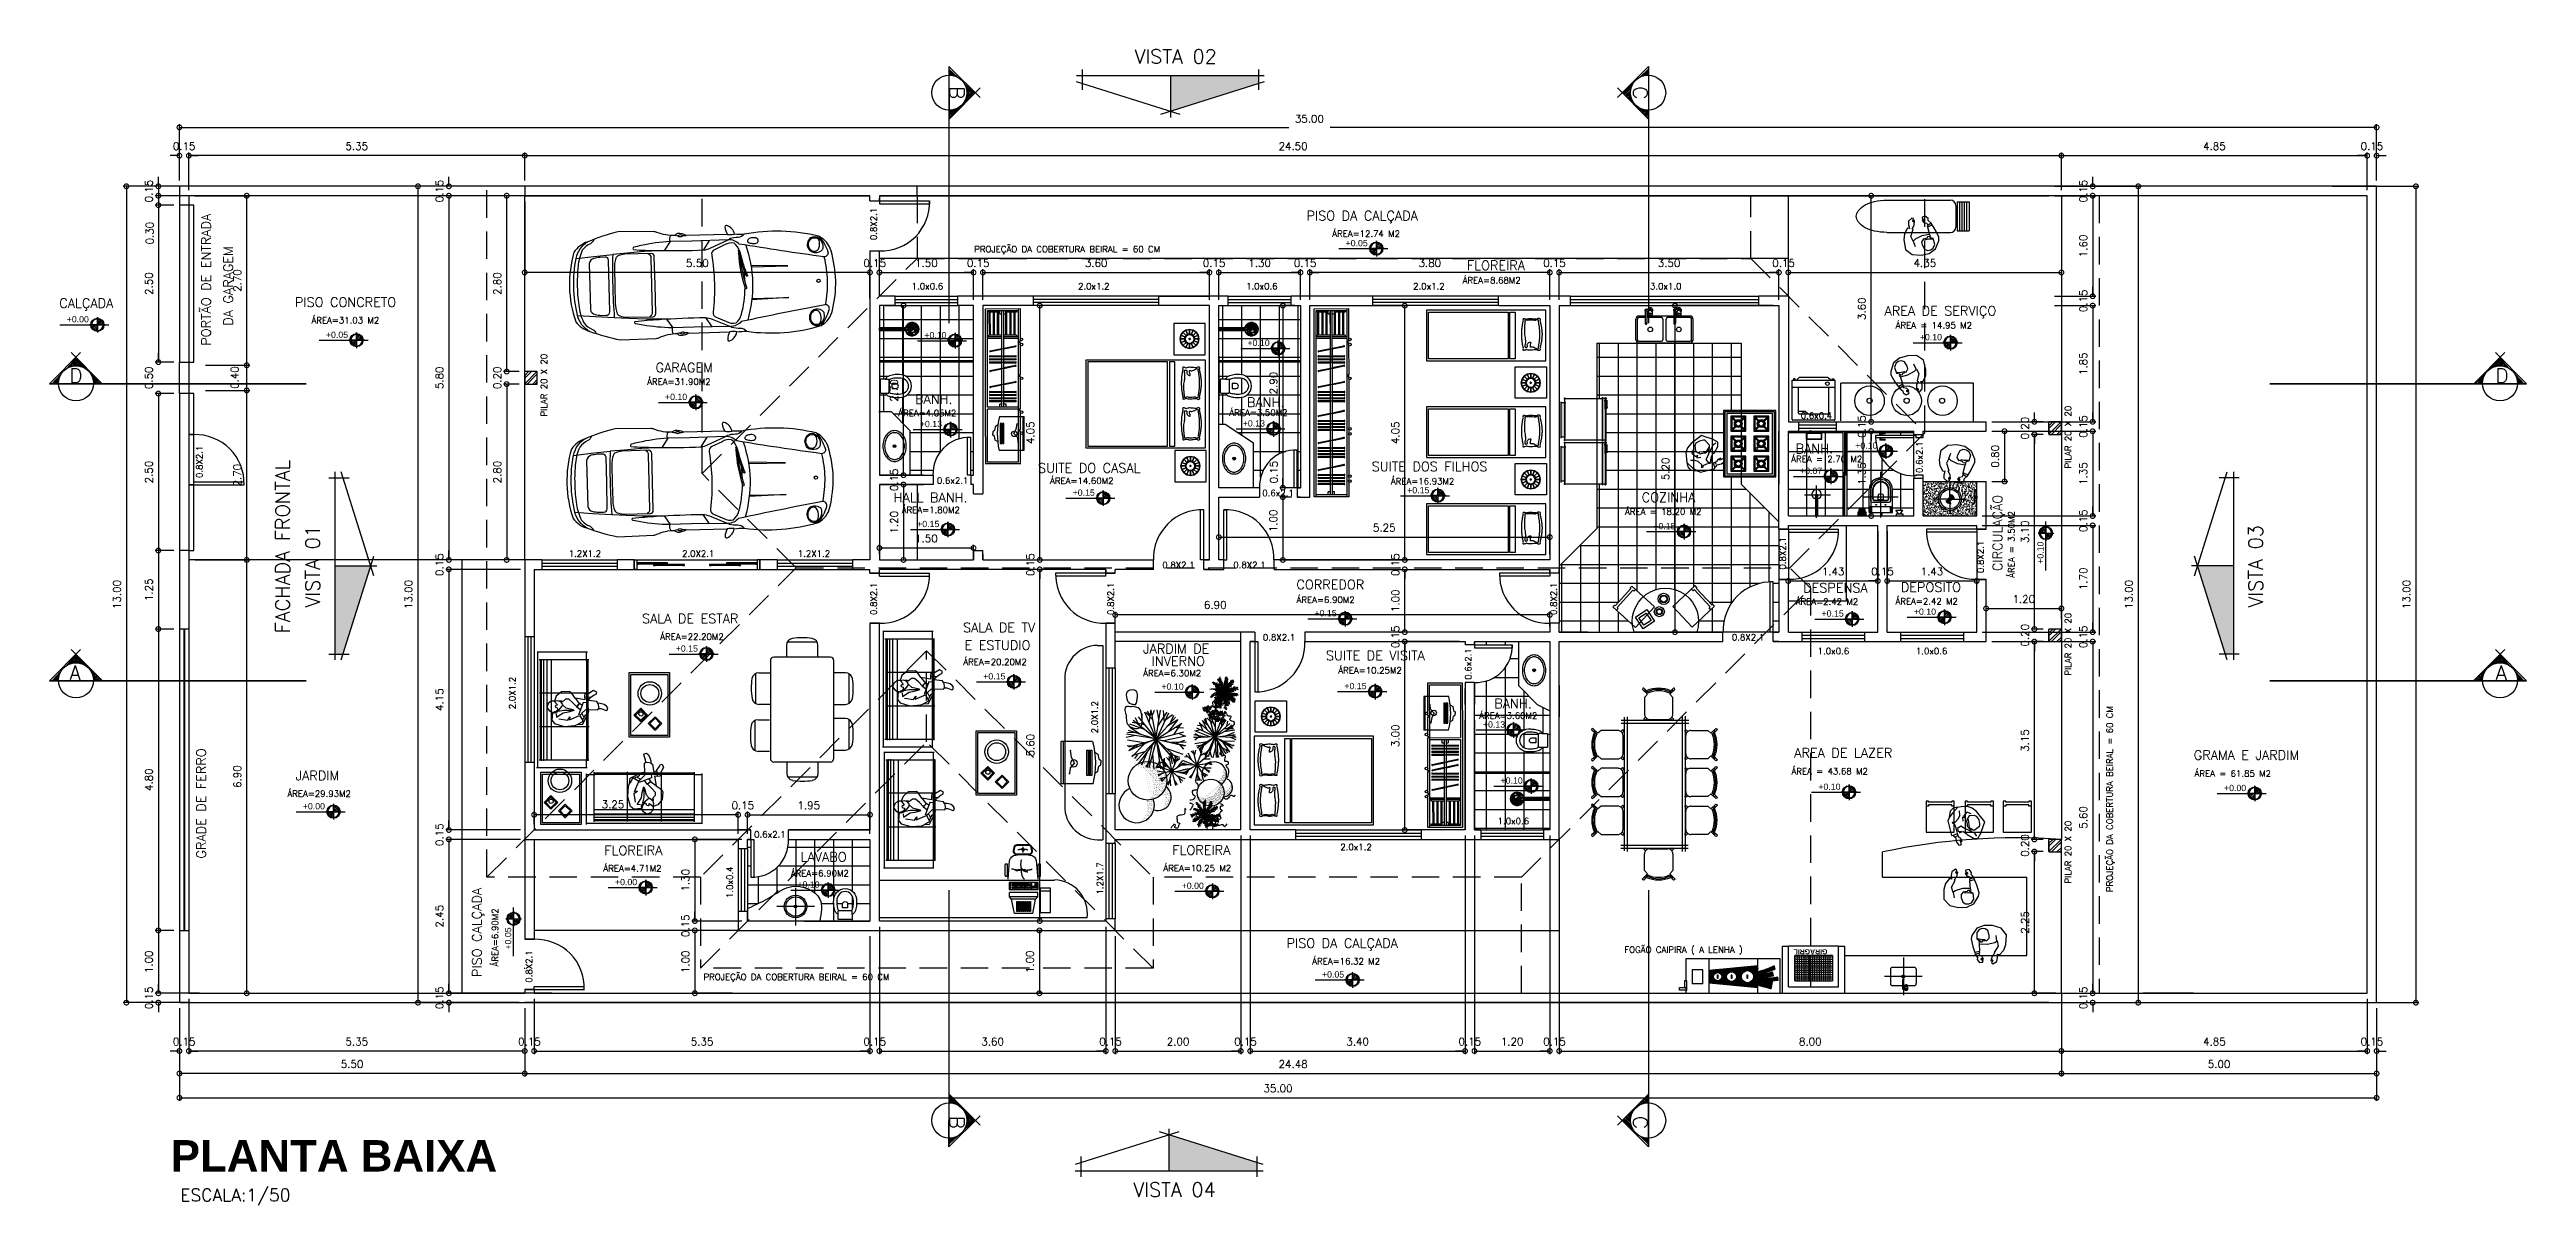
# Model space of a CAD drawing. Extents: x 500 to 638, y 181 to 267.
# Drawn here: x 527.81 to 567.26, y 221.99 to 240.4 of the extents above; entities that cross this region are included whole.
import ezdxf
from ezdxf.enums import TextEntityAlignment as Align

# ---------------------------------------------------------------- set-up
doc = ezdxf.new("R2010")
doc.units = 0
doc.header["$LTSCALE"] = 7
doc.linetypes.add('HIDDEN2', pattern=[0.1875, 0.125, -0.0625])
doc.layers.get('0').update_dxf_attribs({"linetype": 'CONTINUOUS'})
doc.layers.get('DEFPOINTS').update_dxf_attribs({"linetype": 'CONTINUOUS'})
for name, color, linetype in [('ACESSÓRIO', 2, 'CONTINUOUS'), ('ALVENARIA', 7, 'CONTINUOUS'), ('ALVENARIA1', 44, 'CONTINUOUS'), ('COBERTURA', 6, 'CONTINUOUS'), ('COTA', 1, 'CONTINUOUS'), ('HATCH', 30, 'CONTINUOUS'), ('JAPOR', 142, 'CONTINUOUS'), ('linha-vista-1', 2, 'CONTINUOUS'), ('TEXTO2', 40, 'CONTINUOUS'), ('TEXTO3', 3, 'CONTINUOUS'), ('TEXTO5', 5, 'CONTINUOUS')]:
    doc.layers.add(name, color=color, linetype=linetype)
doc.styles.add('ARIALN', font='arial.ttf')
doc.styles.add('REGUA80', font='cityb___.ttf', dxfattribs={"width": 1.4})
doc.styles.add('ROMANS', font='times.ttf')
doc.styles.add('SANSSERIFBOLD', font='sasb____.pfb')
doc.styles.add('SIMPLEX', font='SIMPLEX.SHX')
doc.dimstyles.new('DIM50', dxfattribs={"dimtxt": 0.12, "dimasz": 0.15, "dimexe": 0.05, "dimexo": 0.09, "dimgap": 0.09, "dimtad": 1, "dimzin": 0, "dimdsep": 46, "dimtxsty": 'SIMPLEX', "dimblk1": 'DOTSMALL', "dimblk2": 'DOTSMALL', "dimsah": 1, "dimcen": 0.09, "dimadec": 0, "dimazin": 0, "dimtfac": 1, "dimtix": 1, "dimtofl": 0, "dimtmove": 2, "dimatfit": 3, "dimldrblk": 'DOTSMALL', "dimfxl": 1, "dimtolj": 1, "dimtzin": 0, "dimarcsym": 0})
pattern_1 = [(200.657, (555.19091, 225.76782), (0.035277, -0.09357), [0.02, -0.03, 0.01, -0.04]), (200.657, (555.12629, 225.74079), (0.035277, -0.09357), [0.02, -0.08]), (200.657, (555.13741, 225.73964), (0.035277, -0.09357), [0.01, -0.09]), (200.657, (555.18976, 225.7567), (0.035277, -0.09357), [0.005, -0.07, 0.005, -0.02]), (200.657, (555.15877, 225.73968), (0.035277, -0.09357), [0.02, -0.03, 0.005, -0.045]), (200.657, (555.18305, 225.74616), (0.035277, -0.09357), [0.015, -0.085]), (200.657, (555.16054, 225.735), (0.035277, -0.09357), [0.03, -0.07]), (200.657, (555.18949, 225.74324), (0.035277, -0.09357), [0.02, -0.08]), (200.657, (555.15294, 225.72679), (0.035277, -0.09357), [0.05, -0.05]), (200.657, (555.18278, 225.73269), (0.035277, -0.09357), [0.01, -0.03, 0.02, -0.04]), (200.657, (555.11816, 225.70566), (0.035277, -0.09357), [0.02, -0.08]), (200.657, (555.13776, 225.71038), (0.035277, -0.09357), [0.01, -0.09]), (200.657, (555.15735, 225.71509), (0.035277, -0.09357), [0.01, -0.09]), (200.657, (555.20502, 225.73039), (0.035277, -0.09357), [0.02, -0.08]), (200.657, (555.15912, 225.71042), (0.035277, -0.09357), [0.02, -0.08]), (200.657, (555.16088, 225.70574), (0.035277, -0.09357), [0.02, -0.02, 0.02, -0.04]), (200.657, (555.18136, 225.70811), (0.035277, -0.09357), [0.01, -0.05, 0.02, -0.02]), (200.657, (555.16353, 225.69872), (0.035277, -0.09357), [0.03, -0.07]), (200.657, (555.16529, 225.69404), (0.035277, -0.09357), [0.02, -0.08]), (200.657, (555.2036, 225.70581), (0.035277, -0.09357), [0.03, -0.04, 0.01, -0.02]), (200.657, (555.20536, 225.70113), (0.035277, -0.09357), [0.05, -0.05]), (200.657, (555.1501, 225.67763), (0.035277, -0.09357), [0.01, -0.09]), (200.657, (555.17906, 225.68587), (0.035277, -0.09357), [0.02, -0.08]), (200.657, (555.19865, 225.69059), (0.035277, -0.09357), [0.01, -0.04, 0.01, -0.04]), (200.657, (555.20889, 225.69178), (0.035277, -0.09357), [0.01, -0.03, 0.02, -0.04]), (200.657, (555.19106, 225.68238), (0.035277, -0.09357), [0.01, -0.05, 0.01, -0.03]), (200.657, (555.17323, 225.67299), (0.035277, -0.09357), [0.03, -0.07]), (200.657, (555.21242, 225.68242), (0.035277, -0.09357), [0.02, -0.08]), (200.657, (555.16652, 225.66244), (0.035277, -0.09357), [0.01, -0.09]), (200.657, (555.14868, 225.65305), (0.035277, -0.09357), [0.01, -0.09]), (214.693, (555.128055, 225.73611), (-0.093571, -0.0352772), [0.0103, -0.40201]), (214.693, (555.126635, 225.711529), (-0.093571, -0.0352772), [0.0103, -0.40201]), (214.693, (555.157158, 225.658914), (-0.093571, -0.0352772), [0.0103, -0.40201]), (214.693, (555.172, 225.704586), (-0.093571, -0.0352772), [0.0103, -0.40201]), (214.693, (555.158578, 225.683495), (-0.093571, -0.0352772), [0.0103, -0.40201]), (214.693, (555.146575, 225.686985), (-0.093571, -0.0352772), [0.0103, -0.40201]), (214.693, (555.199534, 225.688249), (-0.093571, -0.0352772), [0.0103, -0.40201]), (214.693, (555.160342, 225.678816), (-0.093571, -0.0352772), [0.0103, -0.40201]), (214.693, (555.128399, 225.70685), (-0.093571, -0.0352772), [0.0206, -0.39171]), (214.693, (555.140402, 225.70336), (-0.093571, -0.0352772), [0.0206, -0.39171]), (214.693, (555.142166, 225.698681), (-0.093571, -0.0352772), [0.0206, -0.39171]), (6.621, (555.158772, 225.739675), (0.093571, 0.0352772), [0.0103, -0.0206, 0.0103, -0.3711106]), (6.621, (555.182777, 225.732695), (0.093571, 0.0352772), [0.0103, -0.40201]), (6.621, (555.198652, 225.690588), (0.093571, 0.0352772), [0.0206, -0.39171]), (34.693, (555.12629, 225.740788), (0.093571, 0.0352772), [0.0103, -0.40201]), (186.621, (555.107577, 225.733733), (-0.093571, -0.0352772), [0.0103, -0.40201]), (186.621, (555.147995, 225.711566), (-0.093571, -0.0352772), [0.0103, -0.40201]), (186.621, (555.135454, 225.688136), (-0.093571, -0.0352772), [0.0103, -0.40201]), (186.621, (555.175528, 225.69523), (-0.093571, -0.0352772), [0.0103, -0.40201]), (186.621, (555.189295, 225.68706), (-0.093571, -0.0352772), [0.0103, -0.40201]), (186.621, (555.181702, 225.678854), (-0.093571, -0.0352772), [0.0103, -0.40201]), (186.621, (555.175528, 225.69523), (-0.093571, -0.0352772), [0.0103, -0.40201]), (186.621, (555.152749, 225.67061), (-0.093571, -0.0352772), [0.0412, -0.37111]), (186.621, (555.18508, 225.754937), (-0.093571, -0.0352772), [0.0412, -0.37111]), (186.621, (555.178368, 225.74439), (-0.093571, -0.0352772), [0.0412, -0.37111]), (186.621, (555.170775, 225.736185), (-0.093571, -0.0352772), [0.0103, -0.0206, 0.0206, -0.3608106]), (186.621, (555.17342, 225.729167), (-0.093571, -0.0352772), [0.0206, -0.0206, 0.0206, -0.3505106]), (186.621, (555.186305, 225.723338), (-0.093571, -0.0352772), [0.0412, -0.37111]), (186.621, (555.198308, 225.719848), (-0.093571, -0.0352772), [0.0412, -0.37111]), (186.621, (555.200072, 225.71517), (-0.093571, -0.0352772), [0.0412, -0.37111]), (186.621, (555.145155, 225.662404), (-0.093571, -0.0352772), [0.0103, -0.40201]), (186.621, (555.139326, 225.64952), (-0.093571, -0.0352772), [0.0206, -0.39171]), (186.621, (555.193705, 225.675364), (-0.093571, -0.0352772), [0.0206, -0.39171]), (186.621, (555.172194, 225.760766), (-0.093571, -0.0352772), [0.0412, -0.37111]), (186.621, (555.140746, 225.6741), (-0.093571, -0.0352772), [0.0309, -0.38141]), (186.621, (555.128743, 225.67759), (-0.093571, -0.0352772), [0.0618, -0.35051])]
pattern_2 = [(0, (0.5, 0), (0, 0.3), []), (90, (0.5, 0), (-0.3, 2e-17), [])]

msp = doc.modelspace()

# ---------------------------------------------------------------- texts
at = {"layer": 'ACESSÓRIO', "style": 'REGUA80'}
msp.add_text('GIRAGRIL', height=0.08, rotation=180, dxfattribs=at).set_placement((556.128, 226.033), align=Align.MIDDLE_LEFT)
at = {"layer": 'ALVENARIA1', "linetype": 'ByBlock', "ltscale": 0.15, "style": 'SIMPLEX'}
for s, p in [('B', (542.148, 239.815)), ('C', (553.035, 239.815)), ('B', (542.148, 223.418)), ('C', (553.035, 223.418))]:
    msp.add_text(s, height=0.23, rotation=270, dxfattribs=at).set_placement(p)
for s, p in [('D', (528.125, 235.091)), ('D', (566.771, 235.091)), ('A', (528.125, 230.362)), ('A', (566.771, 230.362))]:
    msp.add_text(s, height=0.23, dxfattribs=at).set_placement(p)
at = {"layer": 'TEXTO2', "style": 'SIMPLEX'}
for s, p in [('0.8X2.1', (540.984, 237.622)), ('0.8X2.1', (530.245, 233.834)), ('0.6x2.1', (557.644, 233.907)), ('0.8X2.1', (555.464, 232.377)), ('0.8X2.1', (558.617, 232.32)), ('0.8X2.1', (540.986, 231.652)), ('0.8X2.1', (544.763, 231.652)), ('0.8X2.1', (551.816, 231.652)), ('0.6x2.1', (550.456, 230.615)), ('2.0X1.2', (535.229, 230.152)), ('2.0X1.2', (544.507, 229.768)), ('1.0x0.4', (538.694, 227.139)), ('1.2X1.7', (544.593, 227.201)), ('0.8X2.1', (535.494, 225.798))]:
    msp.add_text(s, height=0.1, rotation=90, dxfattribs=at).set_placement(p, align=Align.CENTER)
at = {"layer": 'TEXTO2'}
for s, height, style, p in [('ÁREA=12.74 M2', 0.1, 'SIMPLEX', (548.24, 237.416)), ('PROJEÇÃO DA COBERTURA BEIRAL = 60 CM', 0.1, 'SIMPLEX', (542.537, 237.171)), ('+0.05', 0.1, 'ARIALN', (548.453, 237.267)), ('ÁREA=8.68M2', 0.1, 'SIMPLEX', (550.317, 236.674)), ('+0.00', 0.1, 'ARIALN', (528.081, 236.055)), ('ÁREA=31.03 M2', 0.1, 'SIMPLEX', (531.98, 236.039)), ('ÁREA = 14.95 M2', 0.1, 'SIMPLEX', (557.215, 235.958)), ('+0.05', 0.1, 'ARIALN', (532.21, 235.808)), ('+0.10', 0.1, 'ARIALN', (541.743, 235.801)), ('+0.10', 0.1, 'ARIALN', (546.89, 235.679)), ('+0.10', 0.1, 'ARIALN', (557.6, 235.77)), ('ÁREA=31.90M2', 0.1, 'SIMPLEX', (537.327, 235.061)), ('+0.10', 0.1, 'ARIALN', (537.612, 234.819)), ('ÁREA=4.05M2', 0.1, 'SIMPLEX', (541.327, 234.56)), ('+0.13', 0.1, 'ARIALN', (541.671, 234.387)), ('ÁREA=3.50M2', 0.1, 'SIMPLEX', (546.602, 234.567)), ('+0.13', 0.1, 'ARIALN', (546.815, 234.397)), ('+0.10', 0.1, 'ARIALN', (556.572, 234.043)), ('ÁREA=14.60M2', 0.1, 'SIMPLEX', (543.745, 233.482)), ('ÁREA=16.93M2', 0.1, 'SIMPLEX', (549.174, 233.476)), ('ÁREA = 2.70 M2', 0.1, 'SIMPLEX', (555.552, 233.828)), ('+0.07', 0.1, 'ARIALN', (555.692, 233.64)), ('+0.15', 0.1, 'ARIALN', (544.105, 233.294)), ('+0.15', 0.1, 'ARIALN', (549.435, 233.333)), ('ÁREA=1.80M2', 0.1, 'SIMPLEX', (541.383, 233.019)), ('+0.15', 0.1, 'ARIALN', (541.629, 232.795)), ('ÁREA = 18.20 M2', 0.1, 'SIMPLEX', (552.905, 232.991)), ('+0.15', 0.1, 'ARIALN', (553.356, 232.761)), ('ÁREA=6.90M2', 0.1, 'SIMPLEX', (547.672, 231.587)), ('ÁREA=2.42 M2', 0.1, 'SIMPLEX', (555.624, 231.556)), ('ÁREA=2.42 M2', 0.1, 'SIMPLEX', (557.212, 231.565)), ('+0.15', 0.1, 'ARIALN', (547.958, 231.373)), ('+0.15', 0.1, 'ARIALN', (556.035, 231.369)), ('+0.10', 0.1, 'ARIALN', (557.505, 231.398)), ('ÁREA=22.20M2', 0.1, 'SIMPLEX', (537.536, 230.999)), ('+0.15', 0.1, 'ARIALN', (537.783, 230.812)), ('ÁREA=20.20M2', 0.1, 'SIMPLEX', (542.363, 230.599)), ('+0.15', 0.1, 'ARIALN', (542.681, 230.369)), ('ÁREA=6.30M2', 0.1, 'SIMPLEX', (545.228, 230.419)), ('ÁREA=10.25M2', 0.1, 'SIMPLEX', (548.337, 230.463)), ('+0.10', 0.1, 'ARIALN', (545.521, 230.205)), ('+0.15', 0.1, 'ARIALN', (548.434, 230.214)), ('ÁREA=3.60M2', 0.1, 'SIMPLEX', (550.582, 229.742)), ('+0.13', 0.1, 'ARIALN', (550.641, 229.602)), ('ÁREA = 43.68 M2', 0.1, 'SIMPLEX', (555.556, 228.858)), ('ÁREA = 61.85 M2', 0.1, 'SIMPLEX', (561.977, 228.821)), ('ÁREA=29.93M2', 0.1, 'SIMPLEX', (531.597, 228.5)), ('+0.10', 0.1, 'ARIALN', (550.922, 228.709)), ('+0.10', 0.1, 'ARIALN', (555.984, 228.61)), ('+0.00', 0.1, 'ARIALN', (562.446, 228.591)), ('+0.00', 0.1, 'ARIALN', (531.842, 228.3)), ('ÁREA=4.71M2', 0.1, 'SIMPLEX', (536.63, 227.309)), ('ÁREA=6.90M2', 0.1, 'SIMPLEX', (539.615, 227.232)), ('ÁREA=10.25 M2', 0.1, 'SIMPLEX', (545.55, 227.314)), ('+0.00', 0.1, 'ARIALN', (536.815, 227.093)), ('+0.10', 0.1, 'ARIALN', (539.721, 227.053)), ('+0.00', 0.1, 'ARIALN', (545.842, 227.034)), ('PROJEÇÃO DA COBERTURA BEIRAL = 60 CM', 0.1, 'SIMPLEX', (538.225, 225.582)), ('ÁREA=16.32 M2', 0.1, 'SIMPLEX', (547.922, 225.832)), ('+0.05', 0.1, 'ARIALN', (548.077, 225.621)), ('ESCALA:1/50', 0.2, 'SIMPLEX', (529.889, 222.059))]:
    msp.add_text(s, height=height, dxfattribs=dict(at, style=style)).set_placement(p)
at = {"layer": 'TEXTO2', "style": 'SIMPLEX'}
for s, p in [('1.0x0.6', (541.792, 236.581)), ('2.0x1.2', (544.442, 236.581)), ('1.0x0.6', (547.119, 236.581)), ('2.0x1.2', (549.78, 236.581)), ('3.0x1.0', (553.553, 236.581)), ('0.6x0.4', (555.954, 234.519)), ('0.6x2.1', (542.194, 233.487)), ('0.6x2.1', (547.377, 233.287)), ('1.2X1.2', (536.336, 232.324)), ('2.0X2.1', (538.141, 232.324)), ('1.2X1.2', (539.985, 232.324)), ('0.8X2.1', (545.791, 232.141)), ('0.8X2.1', (546.922, 232.141)), ('0.8X2.1', (547.393, 230.988)), ('0.8X2.1', (554.864, 230.991)), ('1.0x0.6', (556.224, 230.77)), ('1.0x0.6', (557.788, 230.77)), ('1.0x0.6', (551.126, 228.063)), ('0.6x2.1', (539.283, 227.851)), ('2.0x1.2', (548.62, 227.65))]:
    msp.add_text(s, height=0.1, dxfattribs=at).set_placement(p, align=Align.CENTER)
at = {"layer": 'TEXTO2'}
for s, style, p in [('PILAR 20 X 20', 'SIMPLEX', (535.733, 234.556)), ('PILAR 20 X 20', 'SIMPLEX', (560.013, 233.729)), ('ÁREA = 3.50M2', 'SIMPLEX', (559.11, 231.987)), ('+0.10', 'ARIALN', (559.571, 232.211)), ('PILAR 20 X 20', 'SIMPLEX', (560.013, 230.43)), ('PROJEÇÃO DA COBERTURA BEIRAL = 60 CM', 'SIMPLEX', (560.675, 226.982)), ('PILAR 20 X 20', 'SIMPLEX', (560.013, 227.119)), ('ÁREA=6.90M2', 'SIMPLEX', (534.954, 225.797)), ('+0.05', 'ARIALN', (535.162, 226.067))]:
    msp.add_text(s, height=0.1, rotation=90, dxfattribs=dict(at, style=style)).set_placement(p)
at = {"layer": 'TEXTO2', "style": 'SIMPLEX'}
msp.add_text('FOGÃO CAIPIRA ( A LENHA )', height=0.1, dxfattribs=at).set_placement((552.893, 226.066), align=Align.MIDDLE_LEFT)
at = {"layer": 'TEXTO3', "style": 'SIMPLEX'}
for s, p in [('VISTA 02', (546.401, 240.175)), ('VISTA 04', (546.383, 222.132))]:
    msp.add_text(s, height=0.225, dxfattribs=at).set_placement(p, align=Align.RIGHT)
for s, p in [('PORTÃO DE ENTRADA ', (530.376, 236.785)), ('DA GARAGEM', (530.729, 236.634)), ('CIRCULAÇÃO ', (558.913, 232.753)), ('GRADE DE FERRO', (530.299, 228.394)), ('PISO CALÇADA', (534.691, 226.34))]:
    msp.add_text(s, height=0.15, rotation=90, dxfattribs=at).set_placement(p, align=Align.CENTER)
for s, p in [('PISO DA CALÇADA', (548.718, 237.679)), ('FLOREIRA', (550.849, 236.888)), ('CALÇADA', (528.394, 236.286)), ('PISO CONCRETO', (532.523, 236.302)), ('AREA DE SERVIÇO', (557.928, 236.164)), ('GARAGEM', (537.918, 235.26)), ('BANH.', (541.894, 234.757)), ('BANH.', (547.181, 234.708)), ('BANH.', (555.92, 233.969)), ('SUITE DO CASAL', (544.371, 233.661)), ('SUITE DOS FILHOS', (549.791, 233.684)), ('HALL BANH.', (541.843, 233.19)), ('COZINHA', (553.598, 233.194)), ('CORREDOR', (548.21, 231.805)), ('DESPENSA', (556.256, 231.754)), ('DEPOSITO', (557.777, 231.763)), ('SALA DE ESTAR', (538.014, 231.263)), ('SALA DE TV', (542.934, 231.122)), ('E ESTUDIO', (542.909, 230.84)), ('JARDIM DE', (545.755, 230.784)), ('SUITE DE VISITA', (548.928, 230.675)), ('INVERNO', (545.788, 230.585)), ('BANH.', (551.12, 229.912)), ('AREA DE LAZER', (556.381, 229.126)), ('GRAMA E JARDIM', (562.803, 229.09)), ('JARDIM', (532.075, 228.763)), ('FLOREIRA', (537.108, 227.572)), ('FLOREIRA', (546.156, 227.577)), ('LAVABO', (540.139, 227.468)), ('PISO DA CALÇADA', (548.4, 226.095))]:
    msp.add_text(s, height=0.15, dxfattribs=at).set_placement(p, align=Align.CENTER)
for s, p in [('FACHADA FRONTAL', (531.633, 233.865)), ('VISTA 03', (563.062, 232.827)), ('VISTA 01', (532.111, 232.827))]:
    msp.add_text(s, height=0.225, rotation=90, dxfattribs=at).set_placement(p, align=Align.RIGHT)
at = {"layer": 'TEXTO5', "style": 'SANSSERIFBOLD'}
msp.add_text('PLANTA BAIXA ', height=0.5, dxfattribs=at).set_placement((535.132, 222.533), align=Align.RIGHT)

# ---------------------------------------------------------------- blocks, each defined once
blk = doc.blocks.new('Bipman03')
blk.add_lwpolyline([(0.28, 0.03), (0.428, 0.032), (0.442, 0.055), (0.479, 0.055), (0.561, 0.03), (0.577, 0.036), (0.586, 0.075), (0.561, 0.098), (0.526, 0.122), (0.461, 0.137), (0.422, 0.135), (0.405, 0.161), (0.266, 0.172), (0.307, 0.225), (0.358, 0.266), (0.385, 0.28), (0.395, 0.313), (0.342, 0.334), (0.268, 0.284), (0.26, 0.293), (0.209, 0.272), (0.205, 0.235), (0.213, 0.178), (0.057, 0.196), (0.01, 0.258), (-0.012, 0.282), (-0.043, 0.297), (-0.167, 0.281), (-0.246, 0.206), (-0.27, 0.129), (-0.324, 0.124), (-0.367, 0.081), (-0.385, 0.02), (-0.346, -0.029), (-0.301, -0.052), (-0.291, -0.06), (-0.293, -0.179), (-0.246, -0.23), (-0.09, -0.265), (0.08, -0.242), (0.121, -0.222), (0.203, -0.21), (0.262, -0.066), (0.278, -0.056), (0.285, 0.006), (0.274, 0.012)], close=True)
for points in [[(-0.266, 0.124), (-0.221, 0.075), (-0.233, 0.055), (-0.246, 0.061), (-0.254, 0.049), (-0.248, 0.03), (-0.217, 0.022), (-0.207, 0.004), (-0.227, -0.029), (-0.264, -0.048), (-0.291, -0.054), (-0.254, -0.058), (-0.203, -0.033), (-0.145, 0.047), (-0.135, 0.084), (-0.17, 0.124), (-0.219, 0.135), (-0.266, 0.124)], [(-0.229, -0.07), (-0.219, -0.123), (-0.117, -0.05), (-0.035, -0.031), (0.059, 0.002)], [(-0.199, -0.029), (-0.117, -0.005), (0.041, 0.002)], [(0.172, 0.088), (0.133, 0.114), (0.09, 0.059), (0.02, 0.124), (-0.045, 0.174), (-0.094, 0.17), (-0.143, 0.124), (-0.156, 0.135), (-0.193, 0.131)], [(-0.182, -0.148), (-0.039, -0.16), (-0.008, -0.105), (-0.012, -0.154), (0.145, -0.074), (0.19, -0.14), (0.219, -0.111), (0.178, -0.039), (0.238, 0.025), (0.274, 0.014)], [(-0.133, 0.071), (-0.082, 0.032), (0.043, 0.012)], [(0.055, 0.196), (0.127, 0.112), (0.084, 0.063), (0.147, 0.02)], [(0.28, 0.03), (0.265, 0.131), (0.188, 0.133), (0.125, -0.07)], [(0.207, 0.225), (0.309, 0.225)], [(0.264, 0.17), (0.252, 0.131)], [(0.42, 0.135), (0.442, 0.053)], [(0.19, -0.142), (0.205, -0.166), (0.121, -0.22)], [(0.182, -0.046), (0.147, -0.072)], [(0.264, -0.064), (0.231, -0.064), (0.213, -0.099)]]:
    blk.add_lwpolyline(points)
blk = doc.blocks.new('A$C7B130806')
at = {"layer": 'ACESSÓRIO'}
for p, q in [((0.14, 0.83), (0, 0.83)), ((0.011, 0.844), (0.011, 0.04)), ((0.121, 0.841), (1.739, 0.841)), ((1.739, 0.855), (0.125, 0.855)), ((0.125, 0.825), (1.736, 0.825)), ((0.132, 0.865), (0.132, 0.816)), ((0.132, 0.841), (0.132, 0.074)), ((0.659, 0.869), (0.659, 0.08)), ((1.199, 0.869), (1.199, 0.08)), ((1.858, 0.83), (1.711, 0.83)), ((1.725, 0.823), (1.725, 0.865)), ((1.725, 0.074), (1.725, 0.838)), ((1.847, 0.033), (1.847, 0.838)), ((0.003, 0.047), (1.858, 0.047)), ((0.121, 0.145), (1.739, 0.145)), ((0.121, 0.107), (1.739, 0.107)), ((0.125, 0.266), (1.736, 0.266)), ((0.125, 0.194), (1.736, 0.194)), ((0.125, 0.088), (1.736, 0.088)), ((0.69, 0), (0.69, 0))]:
    blk.add_line(p, q, dxfattribs=at)
at = {"layer": 'ACESSÓRIO', "rotation": 86.47595088633102}
blk.add_blockref('Bipman03', (0.932, 0.578), dxfattribs=at)
blk = doc.blocks.new('_DOTSMALL')
at = {"color": 0, "linetype": 'ByBlock', "const_width": 0.5}
blk.add_lwpolyline([(-0.0625, 0, 1), (0.0625, 0, 1)], format="xyb", close=True, dxfattribs=at)
blk = doc.blocks.new('*D16')
at = {"layer": 'COTA', "color": 0, "lineweight": -2}
for p, q in [((535.309, 232.122), (534.119, 232.122)), ((534.169, 232.122), (534.169, 227.972)), ((535.309, 227.972), (534.119, 227.972))]:
    blk.add_line(p, q, dxfattribs=at)
at = {"layer": 'DEFPOINTS', "color": 0}
for p in [(535.399, 232.122), (534.169, 227.972), (535.399, 227.972)]:
    blk.add_point(p, dxfattribs=at)
at = {"layer": 'COTA', "color": 0, "lineweight": -2, "xscale": 0.15, "yscale": 0.15, "zscale": 0.15}
for p, rotation in [((534.169, 232.122), 90), ((534.169, 227.972), 270)]:
    blk.add_blockref('_DOTSMALL', p, dxfattribs=dict(at, rotation=rotation))
at = {"layer": 'COTA', "color": 0, "insert": (534.019, 230.047), "char_height": 0.12, "attachment_point": 5, "rotation": 90, "style": 'SIMPLEX'}
blk.add_mtext('\\A1;4.15', dxfattribs=at)
blk = doc.blocks.new('*D18')
at = {"layer": 'COTA', "color": 0, "lineweight": -2}
for p, q in [((534.169, 227.972), (534.169, 228.122)), ((535.309, 227.972), (534.119, 227.972)), ((535.309, 227.822), (534.119, 227.822)), ((534.169, 227.822), (534.169, 227.672))]:
    blk.add_line(p, q, dxfattribs=at)
at = {"layer": 'DEFPOINTS', "color": 0}
for p in [(534.169, 227.822), (535.399, 227.972), (535.399, 227.822)]:
    blk.add_point(p, dxfattribs=at)
at = {"layer": 'COTA', "color": 0, "lineweight": -2, "xscale": 0.15, "yscale": 0.15, "zscale": 0.15}
for p, rotation in [((534.169, 227.972), 270), ((534.169, 227.822), 90)]:
    blk.add_blockref('_DOTSMALL', p, dxfattribs=dict(at, rotation=rotation))
at = {"layer": 'COTA', "color": 0, "insert": (534.019, 227.897), "char_height": 0.12, "attachment_point": 5, "rotation": 90, "style": 'SIMPLEX'}
blk.add_mtext('\\A1;0.15', dxfattribs=at)
blk = doc.blocks.new('*D17')
at = {"layer": 'COTA', "color": 0, "lineweight": -2}
for p, q in [((535.309, 227.822), (534.119, 227.822)), ((534.169, 227.822), (534.169, 225.372)), ((535.809, 225.372), (534.119, 225.372))]:
    blk.add_line(p, q, dxfattribs=at)
at = {"layer": 'DEFPOINTS', "color": 0}
for p in [(535.399, 227.822), (534.169, 225.372), (535.899, 225.372)]:
    blk.add_point(p, dxfattribs=at)
at = {"layer": 'COTA', "color": 0, "lineweight": -2, "xscale": 0.15, "yscale": 0.15, "zscale": 0.15}
for p, rotation in [((534.169, 227.822), 90), ((534.169, 225.372), 270)]:
    blk.add_blockref('_DOTSMALL', p, dxfattribs=dict(at, rotation=rotation))
at = {"layer": 'COTA', "color": 0, "insert": (534.019, 226.597), "char_height": 0.12, "attachment_point": 5, "rotation": 90, "style": 'SIMPLEX'}
blk.add_mtext('\\A1;2.45', dxfattribs=at)
blk = doc.blocks.new('*D19')
at = {"layer": 'COTA', "color": 0, "lineweight": -2}
for p, q in [((535.309, 238.072), (534.119, 238.072)), ((534.169, 238.072), (534.169, 232.272)), ((535.309, 232.272), (534.119, 232.272))]:
    blk.add_line(p, q, dxfattribs=at)
at = {"layer": 'DEFPOINTS', "color": 0}
for p in [(535.399, 238.072), (534.169, 232.272), (535.399, 232.272)]:
    blk.add_point(p, dxfattribs=at)
at = {"layer": 'COTA', "color": 0, "lineweight": -2, "xscale": 0.15, "yscale": 0.15, "zscale": 0.15}
for p, rotation in [((534.169, 238.072), 90), ((534.169, 232.272), 270)]:
    blk.add_blockref('_DOTSMALL', p, dxfattribs=dict(at, rotation=rotation))
at = {"layer": 'COTA', "color": 0, "insert": (534.019, 235.172), "char_height": 0.12, "attachment_point": 5, "rotation": 90, "style": 'SIMPLEX'}
blk.add_mtext('\\A1;5.80', dxfattribs=at)
blk = doc.blocks.new('A$C64AB04FE')
at = {"layer": 'ACESSÓRIO'}
for points in [[(4.245, 0.919, 0.073985), (4.159, 1.473, 0.153936), (3.936, 1.633, 0.035069), (3.454, 1.779), (2.883, 1.77, 0.080758), (2.831, 1.756, -0.111291), (2.545, 1.701, 0.222022), (2.5, 1.728, 0.155977), (2.365, 1.697), (1.709, 1.697, 0.115278), (1.745, 1.815, 0.541385), (1.714, 1.838, 0.273922), (1.597, 1.697, -0.044974), (1.441, 1.693, 0.105774), (0.253, 1.632, 0.212201), (0.064, 1.391, 0.055723), (0, 0.919, 0.055723), (0.064, 0.447, 0.212201), (0.253, 0.206, 0.105774), (1.441, 0.146, -0.044974), (1.597, 0.142, 0.273922), (1.714, 0, 0.541385), (1.745, 0.023, 0.115278), (1.709, 0.142), (2.365, 0.142, 0.155977), (2.5, 0.11, 0.222022), (2.545, 0.137, -0.111291), (2.831, 0.082, 0.080758), (2.883, 0.069), (3.454, 0.059, 0.035069), (3.936, 0.205, 0.153936), (4.159, 0.365, 0.073985)], [(0.413, 1.42, 0.318262), (0.405, 1.588, 0.336631), (0.28, 1.621, 0.107863), (0.211, 1.541, 0.176217), (0.196, 1.438, 0.204198), (0.228, 1.392, 0.234058), (0.361, 1.378, 0.162353)], [(0.386, 1.413, 0.163341), (0.42, 1.496, 0.213722), (0.389, 1.58, 0.243766), (0.303, 1.608, 0.291481), (0.257, 1.568, 0.158425), (0.262, 1.433, 0.556548)], [(2.881, 0.919), (2.881, 0.467, 0.388823), (2.924, 0.415), (3.349, 0.419, 0.078172), (3.454, 0.44, 0.196108), (3.493, 0.476, 0.096829), (3.521, 0.645), (3.521, 0.919), (3.521, 1.193, 0.096829), (3.493, 1.362, 0.196108), (3.454, 1.398, 0.078172), (3.349, 1.42), (2.924, 1.424, 0.388823), (2.881, 1.371)], [(3.61, 0.919), (3.61, 0.508, 0.407574), (3.67, 0.456), (3.749, 0.458, 0.03281), (3.844, 0.472, 0.311096), (3.92, 0.553), (3.92, 0.919), (3.92, 1.285, 0.311096), (3.844, 1.366, 0.03281), (3.749, 1.381), (3.67, 1.382, 0.407574), (3.61, 1.33)], [(1.424, 0.809, -0.043566), (1.537, 0.399, -0.084927), (1.51, 0.465, 0.037508), (1.408, 0.796, -1.353737)], [(1.539, 0.438, 0.066931), (1.446, 1.004, 1.115799), (1.42, 0.993, -0.036962), (1.505, 0.61, 0.02456)], [(0.413, 0.418, -0.318262), (0.405, 0.25, -0.336631), (0.28, 0.217, -0.107863), (0.211, 0.298, -0.176217), (0.196, 0.4, -0.204198), (0.228, 0.447, -0.234058), (0.361, 0.46, -0.162353)], [(0.386, 0.425, -0.163341), (0.42, 0.342, -0.213722), (0.389, 0.258, -0.243766), (0.303, 0.23, -0.291481), (0.257, 0.27, -0.158425), (0.262, 0.405, -0.556548)], [(1.39, 0.25, 0.383263), (1.38, 0.278, 0.054412), (1.32, 0.296, 0.109062), (1.251, 0.294, 0.400423), (1.219, 0.246, 0.320332), (1.276, 0.207, 0.05979), (1.349, 0.211, 0.197788)]]:
    blk.add_lwpolyline(points, format="xyb", close=True, dxfattribs=at)
for points in [[(0.253, 1.632, 0.101535), (0.116, 1.38, 0.52292), (0.179, 1.3, 0.007101), (1.523, 1.537, -0.204495), (1.698, 1.611), (2.276, 1.604), (2.625, 1.607, -0.038718), (3.087, 1.553, -0.010841), (3.202, 1.528, -0.648), (3.209, 1.49, -0.015753), (2.828, 1.468, -0.014486), (2.091, 1.458, -0.071916), (1.987, 1.485), (1.698, 1.611)], [(1.441, 1.693, 0.242846), (1.54, 1.643, -0.066443), (1.673, 1.627, 0.284222), (1.698, 1.611, 0.284222)], [(2.625, 1.607, 0.192613), (2.609, 1.702, 0.192613)], [(3.836, 0.169, -0.178742), (3.892, 0.237, 0.128631), (4.025, 0.337, 0.089194), (4.098, 0.589, 0.036776), (4.119, 0.919, 0.036776), (4.098, 1.249, 0.089194), (4.025, 1.501, 0.128631), (3.892, 1.601, -0.178742), (3.836, 1.67)], [(3.936, 1.633, -0.211518), (4.128, 1.372, -0.047818), (4.176, 0.919, -0.047818), (4.128, 0.466, -0.211518), (3.936, 0.205, -0.211518)], [(0.179, 0.538, -0.051873), (0.136, 0.919, -0.051873), (0.179, 1.3)], [(1.418, 0.321, -0.070312), (1.325, 0.919, -0.070312), (1.418, 1.517)], [(1.471, 0.614, 0.031083), (1.516, 0.419, 0.14503), (1.606, 0.282, 0.190771), (1.757, 0.308), (1.92, 0.382, 0.400838), (1.966, 0.464, -0.031829), (1.934, 0.919, -0.031829), (1.966, 1.375, 0.400838), (1.92, 1.456), (1.757, 1.53, 0.190771), (1.606, 1.556, 0.14503), (1.516, 1.419, 0.06672), (1.449, 0.997)], [(2.706, 0.375), (3.04, 0.383), (3.313, 0.401), (3.542, 0.416, 0.016855), (3.555, 0.919, 0.016855), (3.542, 1.423), (3.313, 1.438), (3.04, 1.455), (2.706, 1.463)], [(2.977, 0.415, -0.278411), (2.936, 0.488), (2.936, 0.919), (2.936, 1.351, -0.278411), (2.977, 1.423)], [(1.448, 0.893, 0.027717), (1.457, 0.714, 0.14503)], [(0.253, 0.206, -0.101535), (0.116, 0.458, -0.52292), (0.179, 0.538, -0.007101), (1.523, 0.301, 0.204495), (1.698, 0.227), (2.276, 0.234), (2.625, 0.231, 0.038718), (3.087, 0.286, 0.010841), (3.202, 0.311, 0.648), (3.209, 0.348, 0.015753), (2.828, 0.371, 0.014486), (2.091, 0.381, 0.071916), (1.987, 0.353), (1.698, 0.227)], [(1.441, 0.146, -0.242846), (1.54, 0.195, 0.066443), (1.673, 0.211, -0.284222), (1.698, 0.227, -0.284222)], [(2.625, 0.231, -0.192613), (2.609, 0.136, -0.192613)]]:
    blk.add_lwpolyline(points, format="xyb", dxfattribs=at)
for points in [[(2.091, 1.458), (1.994, 1.608)], [(2.709, 1.467), (2.615, 1.607)], [(1.343, 1.172), (0.757, 1.172), (1.346, 1.193)], [(4.128, 1.372), (3.843, 1.398), (3.542, 1.423)], [(1.343, 0.667), (0.757, 0.667), (1.346, 0.646)], [(4.128, 0.466), (3.843, 0.44), (3.542, 0.416)], [(2.091, 0.381), (1.994, 0.231)], [(2.709, 0.371), (2.615, 0.232)]]:
    blk.add_lwpolyline(points, dxfattribs=at)
blk.add_circle((0.275, 0.917), 0.0266, dxfattribs=at)
for centre, radius, start, end in [((1.653, 1.991), 0.3, 259.298, 280.702), ((2.44, 2.256), 0.564, 262.3343, 268.0614), ((2.461, 1.645), 0.0619, 53.34, 130.5245), ((2.458, 1.739), 0.06, 231.9068, 311.9577), ((2.44, 2.256), 0.564, 275.8996, 280.6987), ((1.653, -0.153), 0.3, 79.298, 100.702), ((2.44, -0.418), 0.564, 91.9386, 97.6657), ((2.458, 0.099), 0.06, 48.0423, 128.0932), ((2.461, 0.193), 0.0619, 229.4755, 306.66), ((2.44, -0.418), 0.564, 79.3013, 84.1004)]:
    blk.add_arc(centre, radius, start, end, dxfattribs=at)
blk = doc.blocks.new('*D20')
at = {"layer": 'COTA', "color": 0, "lineweight": -2}
for p, q in [((534.169, 232.272), (534.169, 232.422)), ((535.309, 232.272), (534.119, 232.272)), ((535.309, 232.122), (534.119, 232.122)), ((534.169, 232.122), (534.169, 231.972))]:
    blk.add_line(p, q, dxfattribs=at)
at = {"layer": 'DEFPOINTS', "color": 0}
for p in [(534.169, 232.122), (535.399, 232.272), (535.399, 232.122)]:
    blk.add_point(p, dxfattribs=at)
at = {"layer": 'COTA', "color": 0, "lineweight": -2, "xscale": 0.15, "yscale": 0.15, "zscale": 0.15}
for p, rotation in [((534.169, 232.272), 270), ((534.169, 232.122), 90)]:
    blk.add_blockref('_DOTSMALL', p, dxfattribs=dict(at, rotation=rotation))
at = {"layer": 'COTA', "color": 0, "insert": (534.019, 232.197), "char_height": 0.12, "attachment_point": 5, "rotation": 90, "style": 'SIMPLEX'}
blk.add_mtext('\\A1;0.15', dxfattribs=at)
blk = doc.blocks.new('A$C552C76D0')
at = {"layer": 'ACESSÓRIO'}
for points in [[(0.497, 0.182), (0.497, 0.082, -0.411177), (0.486, 0.07), (0.417, 0.07, 0.293607), (0.409, 0.066, -0.168721), (0.375, 0.029, -0.065493), (0.349, 0.019, -0.054217), (0.259, 0.001, -0.032691), (0.193, 0, -0.170487), (0.063, 0.046, -0.222764), (0, 0.182, -0.222764), (0.063, 0.319, -0.170487), (0.193, 0.365, -0.032691), (0.259, 0.364, -0.054217), (0.349, 0.346, -0.065493), (0.375, 0.336, -0.168721), (0.409, 0.299, 0.293607), (0.417, 0.294), (0.486, 0.294, -0.411177), (0.497, 0.282)], [(0.05, 0.182, 0.222371), (0.095, 0.085, 0.171293), (0.195, 0.05, 0.033324), (0.255, 0.051, 0.054221), (0.335, 0.066, 0.314946), (0.35, 0.089), (0.35, 0.182), (0.35, 0.276, 0.314946), (0.335, 0.298, 0.054221), (0.255, 0.314, 0.033324), (0.195, 0.315, 0.171293), (0.095, 0.28, 0.222371)], [(0.245, 0.222), (0.308, 0.222, -0.075), (0.308, 0.142), (0.245, 0.142, -0.9125)]]:
    blk.add_lwpolyline(points, format="xyb", close=True, dxfattribs=at)
for points in [[(0, 0.182, -0.000669), (0, 0.182, -0.170487)], [(0.417, 0.294), (0.366, 0.294, 0.448446), (0.358, 0.286)], [(0.417, 0.07), (0.366, 0.07, -0.448446), (0.358, 0.079)]]:
    blk.add_lwpolyline(points, format="xyb", dxfattribs=at)
blk = doc.blocks.new('*D21')
at = {"layer": 'COTA', "color": 0, "lineweight": -2}
for p, q in [((534.169, 238.222), (534.169, 238.372)), ((535.309, 238.222), (534.119, 238.222)), ((535.309, 238.072), (534.119, 238.072)), ((534.169, 238.072), (534.169, 237.922))]:
    blk.add_line(p, q, dxfattribs=at)
at = {"layer": 'DEFPOINTS', "color": 0}
for p in [(534.169, 238.072), (535.399, 238.222), (535.399, 238.072)]:
    blk.add_point(p, dxfattribs=at)
at = {"layer": 'COTA', "color": 0, "lineweight": -2, "xscale": 0.15, "yscale": 0.15, "zscale": 0.15}
for p, rotation in [((534.169, 238.222), 270), ((534.169, 238.072), 90)]:
    blk.add_blockref('_DOTSMALL', p, dxfattribs=dict(at, rotation=rotation))
at = {"layer": 'COTA', "color": 0, "insert": (534.019, 238.147), "char_height": 0.12, "attachment_point": 5, "rotation": 90, "style": 'SIMPLEX'}
blk.add_mtext('\\A1;0.15', dxfattribs=at)
blk = doc.blocks.new('SACHS__3')
at = {"color": 0}
mesh = blk.add_polyface(dxfattribs=at)
corners = [(0, -2.1, 228.8), (41.5, -2.1, 228.8), (41.5, -2.1, 231.2), (0, -2.1, 231.2), (41.5, 0, 232.4), (0, 0, 232.4), (41.5, 2.1, 231.2), (0, 2.1, 231.2), (41.5, 2.1, 228.8), (0, 2.1, 228.8), (41.5, 0, 227.6), (0, 0, 227.6), (58.9, 8, 220), (60.9, 5.7, 220), (62.1, 3, 220), (56.4, 9.6, 220), (53.5, 10.4, 220), (50.5, 10.5, 220), (47.6, 9.6, 220), (45.1, 8, 220), (43.1, 5.7, 220), (41.9, 3, 220), (41.4, 0.1, 220), (41.9, -2.9, 220), (43.1, -5.7, 220), (56.3, -9.6, 220), (50.4, -10.4, 220), (47.5, -9.6, 220), (45, -7.9, 220), (53.4, -10.5, 220), (62.1, -3.1, 220), (60.8, -5.8, 220), (58.8, -8, 220), (62.6, -0.1, 220), (62.1, 3, 234), (60.9, 5.7, 234), (58.9, 8, 234), (56.4, 9.6, 234), (53.5, 10.4, 234), (50.5, 10.5, 234), (47.6, 9.6, 234), (45.1, 8, 234), (43.1, 5.7, 234), (41.9, 3, 234), (41.4, 0.1, 234), (41.9, -2.9, 234), (43.1, -5.7, 234), (56.3, -9.6, 234), (50.4, -10.4, 234), (47.5, -9.6, 234), (45, -7.9, 234), (53.4, -10.5, 234), (62.1, -3.1, 234), (60.8, -5.8, 234), (58.8, -8, 234), (62.6, -0.1, 234), (52.8, 6.2, 234), (55.6, 5.2, 234), (57.6, 2.9, 234), (49.8, 5.9, 234), (47.3, 4.2, 234), (45.9, 1.5, 234), (45.9, -1.5, 234), (47.3, -4.1, 234), (55.5, -5.2, 234), (52.7, -6.2, 234), (49.7, -5.8, 234), (58.3, -0.1, 234), (57.5, -3, 234), (57.6, 2.9, 238), (55.6, 5.2, 238), (52.8, 6.2, 238), (49.8, 5.9, 238), (47.3, 4.2, 238), (45.9, 1.5, 238), (45.9, -1.5, 238), (47.3, -4.1, 238), (55.5, -5.2, 238), (52.7, -6.2, 238), (49.7, -5.8, 238), (58.3, -0.1, 238), (57.5, -3, 238)]
mesh.append_faces([[corners[k] for k in face] for face in [(0, 1, 2, 3), (3, 2, 4, 5), (5, 4, 6, 7), (7, 6, 8, 9), (9, 8, 10, 11), (11, 10, 1, 0), (14, 13, 35, 34), (13, 12, 36, 35), (12, 15, 37, 36), (15, 16, 38, 37), (16, 17, 39, 38), (17, 18, 40, 39), (18, 19, 41, 40), (19, 20, 42, 41), (20, 21, 43, 42), (21, 22, 44, 43), (22, 23, 45, 44), (23, 24, 46, 45), (24, 28, 50, 46), (28, 27, 49, 50), (27, 26, 48, 49), (26, 29, 51, 48), (29, 25, 47, 51), (25, 32, 54, 47), (32, 31, 53, 54), (31, 30, 52, 53), (30, 33, 55, 52), (33, 14, 34, 55), (58, 57, 70, 69), (57, 56, 71, 70), (56, 59, 72, 71), (59, 60, 73, 72), (60, 61, 74, 73), (61, 62, 75, 74), (62, 63, 76, 75), (63, 66, 79, 76), (66, 65, 78, 79), (65, 64, 77, 78), (64, 68, 81, 77), (68, 67, 80, 81), (67, 58, 69, 80)]], dxfattribs={"color": 0})
mesh.append_faces([[corners[k] for k in face] for face in [(49, 46, 50), (47, 48, 51), (53, 47, 54), (34, 52, 55), (78, 76, 79), (80, 77, 81)]], dxfattribs={"vtx0": -1, "color": 0})
mesh.append_faces([[corners[k] for k in face] for face in [(27, 24, 26), (31, 25, 30), (48, 46, 49), (52, 47, 53), (65, 63, 64), (67, 64, 58), (77, 76, 78), (69, 77, 80)]], dxfattribs={"vtx0": -1, "vtx1": -1, "color": 0})
mesh.append_faces([[corners[k] for k in face] for face in [(25, 24, 14), (26, 24, 25), (30, 25, 14), (34, 46, 47), (47, 46, 48), (34, 47, 52), (64, 63, 58), (69, 76, 77)]], dxfattribs={"vtx0": -1, "vtx1": -1, "vtx2": -1, "color": 0})
mesh.append_faces([[corners[k] for k in face] for face in [(34, 36, 37), (34, 37, 38), (34, 38, 39), (34, 39, 40), (34, 40, 41), (34, 41, 42), (34, 42, 43), (34, 43, 44), (34, 44, 45), (34, 45, 46), (69, 71, 72), (69, 72, 73), (69, 73, 74), (69, 74, 75), (69, 75, 76)]], dxfattribs={"vtx0": -1, "vtx2": -1, "color": 0})
mesh.append_faces([[corners[k] for k in face] for face in [(28, 24, 27), (29, 26, 25), (32, 25, 31), (33, 30, 14), (66, 63, 65), (68, 64, 67)]], dxfattribs={"vtx1": -1, "color": 0})
mesh.append_faces([[corners[k] for k in face] for face in [(15, 12, 14), (16, 15, 14), (17, 16, 14), (18, 17, 14), (19, 18, 14), (20, 19, 14), (21, 20, 14), (22, 21, 14), (23, 22, 14), (24, 23, 14), (59, 56, 58), (60, 59, 58), (61, 60, 58), (62, 61, 58), (63, 62, 58)]], dxfattribs={"vtx1": -1, "vtx2": -1, "color": 0})
mesh.append_faces([[corners[k] for k in face] for face in [(12, 13, 14), (34, 35, 36), (56, 57, 58), (69, 70, 71)]], dxfattribs={"vtx2": -1, "color": 0})
blk = doc.blocks.new('A$C755614EE')
at = {"layer": 'ACESSÓRIO'}
for p, q in [((0, 1.913, -0.03), (0.5, 1.913, -0.03)), ((0, 1.413, -0.03), (0, 1.913, -0.03)), ((0.5, 1.913, -0.03), (0.5, 1.413, -0.03)), ((0.536, 1.9), (0.536, 0)), ((1.945, 1.9), (0.536, 1.9)), ((0.664, 1.793), (0.67, 1.804)), ((0.667, 1.778), (0.664, 1.793)), ((0.678, 1.759), (0.667, 1.778)), ((0.67, 1.804), (0.679, 1.81)), ((0.67, 1.661), (0.671, 1.675)), ((0.671, 1.646), (0.67, 1.661)), ((0.671, 1.675), (0.673, 1.69)), ((0.672, 1.632), (0.671, 1.646)), ((0.674, 1.619), (0.672, 1.632)), ((0.673, 1.69), (0.676, 1.714)), ((0.677, 1.605), (0.674, 1.619)), ((0.675, 1.574), (0.681, 1.592)), ((0.676, 1.714), (0.678, 1.733)), ((0.681, 1.592), (0.677, 1.605)), ((0.679, 1.748), (0.678, 1.759)), ((0.678, 1.733), (0.679, 1.748)), ((0.679, 1.81), (0.689, 1.81)), ((0.681, 1.592), (0.681, 1.592)), ((0.689, 1.81), (0.7, 1.804)), ((0.693, 1.78), (0.69, 1.77)), ((0.69, 1.77), (0.692, 1.758)), ((0.692, 1.758), (0.7, 1.743)), ((0.7, 1.785), (0.693, 1.78)), ((0.696, 1.59), (0.693, 1.576)), ((0.697, 1.688), (0.695, 1.671)), ((0.695, 1.671), (0.695, 1.655)), ((0.695, 1.655), (0.696, 1.639)), ((0.696, 1.639), (0.699, 1.624)), ((0.703, 1.609), (0.696, 1.59)), ((0.7, 1.712), (0.697, 1.688)), ((0.699, 1.624), (0.703, 1.609)), ((0.7, 1.804), (0.711, 1.808)), ((0.708, 1.786), (0.7, 1.785)), ((0.7, 1.743), (0.701, 1.731)), ((0.701, 1.731), (0.7, 1.712)), ((0.716, 1.781), (0.708, 1.786)), ((0.711, 1.808), (0.722, 1.811)), ((0.728, 1.784), (0.716, 1.781)), ((0.722, 1.811), (0.734, 1.814)), ((0.741, 1.786), (0.728, 1.784)), ((0.734, 1.814), (0.746, 1.817)), ((0.753, 1.789), (0.741, 1.786)), ((0.746, 1.817), (0.759, 1.82)), ((0.766, 1.791), (0.753, 1.789)), ((0.759, 1.82), (0.771, 1.822)), ((0.779, 1.793), (0.766, 1.791)), ((0.771, 1.822), (0.784, 1.824)), ((0.791, 1.795), (0.779, 1.793)), ((0.784, 1.824), (0.797, 1.827)), ((0.804, 1.797), (0.791, 1.795)), ((0.797, 1.827), (0.81, 1.829)), ((0.817, 1.799), (0.804, 1.797)), ((0.81, 1.829), (0.823, 1.831)), ((0.83, 1.8), (0.817, 1.799)), ((0.823, 1.831), (0.837, 1.832)), ((0.843, 1.801), (0.83, 1.8)), ((0.837, 1.832), (0.851, 1.834)), ((0.856, 1.802), (0.843, 1.801)), ((0.851, 1.834), (0.865, 1.835)), ((0.87, 1.803), (0.856, 1.802)), ((0.865, 1.835), (0.879, 1.837)), ((0.883, 1.804), (0.87, 1.803)), ((0.879, 1.837), (0.893, 1.838)), ((0.896, 1.804), (0.883, 1.804)), ((0.893, 1.838), (0.908, 1.839)), ((0.91, 1.804), (0.896, 1.804)), ((0.908, 1.839), (0.923, 1.839)), ((0.923, 1.804), (0.91, 1.804)), ((0.923, 1.839), (0.938, 1.839)), ((0.937, 1.804), (0.923, 1.804)), ((0.95, 1.804), (0.937, 1.804)), ((0.938, 1.839), (0.953, 1.838)), ((0.963, 1.804), (0.95, 1.804)), ((0.953, 1.838), (0.968, 1.837)), ((0.976, 1.803), (0.963, 1.804)), ((0.968, 1.837), (0.982, 1.835)), ((0.99, 1.802), (0.976, 1.803)), ((0.982, 1.835), (0.996, 1.834)), ((1.003, 1.801), (0.99, 1.802)), ((0.996, 1.834), (1.01, 1.832)), ((1.015, 1.8), (1.003, 1.801)), ((1.01, 1.832), (1.024, 1.831)), ((1.028, 1.799), (1.015, 1.8)), ((1.024, 1.831), (1.037, 1.829)), ((1.041, 1.797), (1.028, 1.799)), ((1.037, 1.829), (1.05, 1.827)), ((1.054, 1.795), (1.041, 1.797)), ((1.045, 1.646), (1.046, 1.656)), ((1.052, 1.631), (1.045, 1.646)), ((1.046, 1.656), (1.054, 1.659)), ((1.05, 1.827), (1.063, 1.824)), ((1.061, 1.619), (1.052, 1.631)), ((1.066, 1.793), (1.054, 1.795)), ((1.054, 1.659), (1.069, 1.656)), ((1.072, 1.61), (1.061, 1.619)), ((1.063, 1.824), (1.076, 1.822)), ((1.079, 1.791), (1.066, 1.793)), ((1.069, 1.656), (1.093, 1.65)), ((1.084, 1.605), (1.072, 1.61)), ((1.076, 1.822), (1.088, 1.82)), ((1.091, 1.789), (1.079, 1.791)), ((1.098, 1.604), (1.084, 1.605)), ((1.088, 1.82), (1.1, 1.817)), ((1.104, 1.786), (1.091, 1.789)), ((1.093, 1.65), (1.11, 1.648)), ((1.113, 1.607), (1.098, 1.604)), ((1.1, 1.817), (1.112, 1.814)), ((1.116, 1.784), (1.104, 1.786)), ((1.11, 1.648), (1.12, 1.649)), ((1.112, 1.814), (1.124, 1.811)), ((1.123, 1.606), (1.113, 1.607)), ((1.128, 1.781), (1.116, 1.784)), ((1.12, 1.683), (1.123, 1.696)), ((1.121, 1.672), (1.12, 1.683)), ((1.12, 1.649), (1.125, 1.654)), ((1.123, 1.663), (1.121, 1.672)), ((1.123, 1.696), (1.128, 1.71)), ((1.125, 1.654), (1.123, 1.663)), ((1.129, 1.6), (1.123, 1.606)), ((1.124, 1.811), (1.135, 1.808)), ((1.136, 1.786), (1.128, 1.781)), ((1.128, 1.71), (1.135, 1.725)), ((1.132, 1.589), (1.129, 1.6)), ((1.129, 1.572), (1.132, 1.579)), ((1.132, 1.579), (1.132, 1.589)), ((1.135, 1.808), (1.146, 1.804)), ((1.135, 1.725), (1.144, 1.743)), ((1.144, 1.785), (1.136, 1.786)), ((1.151, 1.78), (1.144, 1.785)), ((1.144, 1.743), (1.153, 1.758)), ((1.146, 1.804), (1.159, 1.81)), ((1.155, 1.77), (1.151, 1.78)), ((1.153, 1.758), (1.155, 1.77)), ((1.159, 1.81), (1.169, 1.81)), ((1.169, 1.605), (1.164, 1.592)), ((1.164, 1.592), (1.172, 1.575)), ((1.179, 1.778), (1.168, 1.759)), ((1.168, 1.759), (1.168, 1.748)), ((1.168, 1.748), (1.169, 1.733)), ((1.169, 1.81), (1.178, 1.804)), ((1.169, 1.733), (1.171, 1.714)), ((1.172, 1.619), (1.169, 1.605)), ((1.171, 1.714), (1.174, 1.69)), ((1.174, 1.632), (1.172, 1.619)), ((1.174, 1.69), (1.175, 1.675)), ((1.176, 1.646), (1.174, 1.632)), ((1.175, 1.675), (1.176, 1.661)), ((1.176, 1.661), (1.176, 1.646)), ((1.178, 1.804), (1.182, 1.793)), ((1.182, 1.793), (1.179, 1.778)), ((1.312, 1.793), (1.318, 1.804)), ((1.315, 1.778), (1.312, 1.793)), ((1.326, 1.759), (1.315, 1.778)), ((1.318, 1.804), (1.327, 1.81)), ((1.319, 1.675), (1.321, 1.69)), ((1.319, 1.661), (1.319, 1.675)), ((1.319, 1.646), (1.319, 1.661)), ((1.32, 1.632), (1.319, 1.646)), ((1.322, 1.619), (1.32, 1.632)), ((1.321, 1.69), (1.325, 1.714)), ((1.325, 1.605), (1.322, 1.619)), ((1.323, 1.574), (1.33, 1.592)), ((1.325, 1.714), (1.326, 1.733)), ((1.33, 1.592), (1.325, 1.605)), ((1.327, 1.748), (1.326, 1.759)), ((1.326, 1.733), (1.327, 1.748)), ((1.327, 1.81), (1.337, 1.81)), ((1.33, 1.592), (1.33, 1.592)), ((1.337, 1.81), (1.348, 1.804)), ((1.341, 1.78), (1.338, 1.77)), ((1.338, 1.77), (1.34, 1.758)), ((1.34, 1.758), (1.348, 1.743)), ((1.348, 1.785), (1.341, 1.78)), ((1.344, 1.59), (1.341, 1.576)), ((1.345, 1.688), (1.343, 1.671)), ((1.343, 1.671), (1.343, 1.655)), ((1.343, 1.655), (1.344, 1.639)), ((1.344, 1.639), (1.347, 1.624)), ((1.351, 1.609), (1.344, 1.59)), ((1.348, 1.712), (1.345, 1.688)), ((1.347, 1.624), (1.351, 1.609)), ((1.348, 1.804), (1.359, 1.808)), ((1.356, 1.786), (1.348, 1.785)), ((1.348, 1.743), (1.349, 1.731)), ((1.349, 1.731), (1.348, 1.712)), ((1.364, 1.781), (1.356, 1.786)), ((1.359, 1.808), (1.371, 1.811)), ((1.376, 1.784), (1.364, 1.781)), ((1.371, 1.811), (1.382, 1.814)), ((1.389, 1.786), (1.376, 1.784)), ((1.382, 1.814), (1.394, 1.817)), ((1.401, 1.789), (1.389, 1.786)), ((1.394, 1.817), (1.407, 1.82)), ((1.414, 1.791), (1.401, 1.789)), ((1.407, 1.82), (1.419, 1.822)), ((1.427, 1.793), (1.414, 1.791)), ((1.419, 1.822), (1.432, 1.824)), ((1.44, 1.795), (1.427, 1.793)), ((1.432, 1.824), (1.445, 1.827)), ((1.452, 1.797), (1.44, 1.795)), ((1.445, 1.827), (1.458, 1.829)), ((1.465, 1.799), (1.452, 1.797)), ((1.458, 1.829), (1.471, 1.831)), ((1.478, 1.8), (1.465, 1.799)), ((1.471, 1.831), (1.485, 1.832)), ((1.491, 1.801), (1.478, 1.8)), ((1.485, 1.832), (1.499, 1.834)), ((1.504, 1.802), (1.491, 1.801)), ((1.499, 1.834), (1.513, 1.835)), ((1.518, 1.803), (1.504, 1.802)), ((1.513, 1.835), (1.527, 1.837)), ((1.531, 1.804), (1.518, 1.803)), ((1.527, 1.837), (1.542, 1.838)), ((1.544, 1.804), (1.531, 1.804)), ((1.542, 1.838), (1.556, 1.839)), ((1.558, 1.804), (1.544, 1.804)), ((1.556, 1.839), (1.571, 1.839)), ((1.571, 1.804), (1.558, 1.804)), ((1.571, 1.839), (1.586, 1.839)), ((1.585, 1.804), (1.571, 1.804)), ((1.598, 1.804), (1.585, 1.804)), ((1.586, 1.839), (1.601, 1.838)), ((1.611, 1.804), (1.598, 1.804)), ((1.601, 1.838), (1.616, 1.837)), ((1.625, 1.803), (1.611, 1.804)), ((1.616, 1.837), (1.63, 1.835)), ((1.638, 1.802), (1.625, 1.803)), ((1.63, 1.835), (1.644, 1.834)), ((1.651, 1.801), (1.638, 1.802)), ((1.644, 1.834), (1.658, 1.832)), ((1.664, 1.8), (1.651, 1.801)), ((1.658, 1.832), (1.672, 1.831)), ((1.676, 1.799), (1.664, 1.8)), ((1.672, 1.831), (1.685, 1.829)), ((1.689, 1.797), (1.676, 1.799)), ((1.685, 1.829), (1.698, 1.827)), ((1.702, 1.795), (1.689, 1.797)), ((1.693, 1.646), (1.694, 1.656)), ((1.7, 1.631), (1.693, 1.646)), ((1.694, 1.656), (1.702, 1.659)), ((1.698, 1.827), (1.711, 1.824)), ((1.709, 1.619), (1.7, 1.631)), ((1.714, 1.793), (1.702, 1.795)), ((1.702, 1.659), (1.718, 1.656)), ((1.72, 1.61), (1.709, 1.619)), ((1.711, 1.824), (1.724, 1.822)), ((1.727, 1.791), (1.714, 1.793)), ((1.718, 1.656), (1.741, 1.65)), ((1.732, 1.605), (1.72, 1.61)), ((1.724, 1.822), (1.736, 1.82)), ((1.739, 1.789), (1.727, 1.791)), ((1.746, 1.604), (1.732, 1.605)), ((1.736, 1.82), (1.748, 1.817)), ((1.752, 1.786), (1.739, 1.789)), ((1.741, 1.65), (1.758, 1.648)), ((1.761, 1.607), (1.746, 1.604)), ((1.748, 1.817), (1.76, 1.814)), ((1.764, 1.784), (1.752, 1.786)), ((1.758, 1.648), (1.768, 1.649)), ((1.76, 1.814), (1.772, 1.811)), ((1.771, 1.606), (1.761, 1.607)), ((1.776, 1.781), (1.764, 1.784)), ((1.768, 1.649), (1.773, 1.654)), ((1.769, 1.683), (1.771, 1.696)), ((1.769, 1.672), (1.769, 1.683)), ((1.771, 1.663), (1.769, 1.672)), ((1.771, 1.696), (1.776, 1.71)), ((1.773, 1.654), (1.771, 1.663)), ((1.777, 1.6), (1.771, 1.606)), ((1.772, 1.811), (1.783, 1.808)), ((1.784, 1.786), (1.776, 1.781)), ((1.776, 1.71), (1.783, 1.725)), ((1.78, 1.589), (1.777, 1.6)), ((1.777, 1.572), (1.78, 1.579)), ((1.78, 1.579), (1.78, 1.589)), ((1.783, 1.808), (1.794, 1.804)), ((1.783, 1.725), (1.792, 1.743)), ((1.792, 1.785), (1.784, 1.786)), ((1.799, 1.78), (1.792, 1.785)), ((1.792, 1.743), (1.801, 1.758)), ((1.794, 1.804), (1.807, 1.81)), ((1.803, 1.77), (1.799, 1.78)), ((1.801, 1.758), (1.803, 1.77)), ((1.807, 1.81), (1.818, 1.81)), ((1.817, 1.605), (1.812, 1.592)), ((1.812, 1.592), (1.82, 1.575)), ((1.827, 1.778), (1.816, 1.759)), ((1.816, 1.759), (1.816, 1.748)), ((1.816, 1.748), (1.817, 1.733)), ((1.817, 1.733), (1.819, 1.714)), ((1.82, 1.619), (1.817, 1.605)), ((1.818, 1.81), (1.826, 1.804)), ((1.819, 1.714), (1.822, 1.69)), ((1.822, 1.632), (1.82, 1.619)), ((1.822, 1.69), (1.823, 1.675)), ((1.824, 1.646), (1.822, 1.632)), ((1.823, 1.675), (1.824, 1.661)), ((1.824, 1.661), (1.824, 1.646)), ((1.826, 1.804), (1.831, 1.793)), ((1.831, 1.793), (1.827, 1.778)), ((1.945, 0), (1.945, 1.9)), ((2.022, 1.4, -0.03), (2.022, 1.9, -0.03)), ((2.022, 1.9, -0.03), (2.522, 1.9, -0.03)), ((2.522, 1.9, -0.03), (2.522, 1.4, -0.03)), ((0.5, 1.413, -0.03), (0, 1.413, -0.03)), ((0.569, 1.413), (1.912, 1.413)), ((0.569, 1.328), (0.569, 1.413)), ((1.912, 1.328), (0.569, 1.328)), ((0.569, 1.3), (1.912, 1.3)), ((0.569, 0.031), (0.569, 1.3)), ((0.67, 1.548), (0.671, 1.559)), ((0.673, 1.542), (0.67, 1.548)), ((0.671, 1.559), (0.675, 1.574)), ((0.679, 1.539), (0.673, 1.542)), ((0.687, 1.54), (0.679, 1.539)), ((0.7, 1.544), (0.687, 1.54)), ((0.693, 1.576), (0.695, 1.569)), ((0.695, 1.569), (0.703, 1.567)), ((0.711, 1.541), (0.7, 1.544)), ((0.703, 1.567), (0.716, 1.57)), ((0.723, 1.538), (0.711, 1.541)), ((0.716, 1.57), (0.731, 1.567)), ((0.735, 1.536), (0.723, 1.538)), ((0.731, 1.567), (0.746, 1.565)), ((0.748, 1.533), (0.735, 1.536)), ((0.746, 1.565), (0.761, 1.563)), ((0.76, 1.531), (0.748, 1.533)), ((0.773, 1.529), (0.76, 1.531)), ((0.761, 1.563), (0.775, 1.562)), ((0.786, 1.527), (0.773, 1.529)), ((0.775, 1.562), (0.79, 1.561)), ((0.799, 1.525), (0.786, 1.527)), ((0.79, 1.561), (0.804, 1.56)), ((0.812, 1.523), (0.799, 1.525)), ((0.804, 1.56), (0.818, 1.56)), ((0.825, 1.522), (0.812, 1.523)), ((0.818, 1.56), (0.833, 1.56)), ((0.838, 1.52), (0.825, 1.522)), ((0.833, 1.56), (0.847, 1.56)), ((0.852, 1.519), (0.838, 1.52)), ((0.847, 1.56), (0.863, 1.56)), ((0.866, 1.519), (0.852, 1.519)), ((0.863, 1.56), (0.878, 1.559)), ((0.88, 1.518), (0.866, 1.519)), ((0.878, 1.559), (0.894, 1.559)), ((0.894, 1.517), (0.88, 1.518)), ((0.894, 1.559), (0.912, 1.56)), ((0.909, 1.517), (0.894, 1.517)), ((0.923, 1.517), (0.909, 1.517)), ((0.912, 1.56), (0.932, 1.562)), ((0.938, 1.517), (0.923, 1.517)), ((0.932, 1.562), (0.954, 1.566)), ((0.952, 1.517), (0.938, 1.517)), ((0.966, 1.518), (0.952, 1.517)), ((0.954, 1.566), (0.971, 1.569)), ((0.98, 1.519), (0.966, 1.518)), ((0.971, 1.569), (0.987, 1.571)), ((0.994, 1.519), (0.98, 1.519)), ((0.987, 1.571), (1.002, 1.573)), ((1.008, 1.52), (0.994, 1.519)), ((1.002, 1.573), (1.016, 1.574)), ((1.021, 1.522), (1.008, 1.52)), ((1.016, 1.574), (1.035, 1.575)), ((1.034, 1.523), (1.021, 1.522)), ((1.047, 1.525), (1.034, 1.523)), ((1.035, 1.575), (1.054, 1.575)), ((1.06, 1.527), (1.047, 1.525)), ((1.054, 1.575), (1.075, 1.571)), ((1.073, 1.529), (1.06, 1.527)), ((1.086, 1.531), (1.073, 1.529)), ((1.075, 1.571), (1.094, 1.568)), ((1.098, 1.533), (1.086, 1.531)), ((1.094, 1.568), (1.111, 1.568)), ((1.11, 1.536), (1.098, 1.533)), ((1.123, 1.538), (1.11, 1.536)), ((1.111, 1.568), (1.124, 1.57)), ((1.135, 1.541), (1.123, 1.538)), ((1.124, 1.57), (1.129, 1.572)), ((1.146, 1.544), (1.135, 1.541)), ((1.159, 1.54), (1.146, 1.544)), ((1.168, 1.538), (1.159, 1.54)), ((1.175, 1.539), (1.168, 1.538)), ((1.172, 1.575), (1.177, 1.562)), ((1.178, 1.544), (1.175, 1.539)), ((1.177, 1.562), (1.179, 1.551)), ((1.179, 1.551), (1.178, 1.544)), ((1.318, 1.548), (1.319, 1.559)), ((1.321, 1.542), (1.318, 1.548)), ((1.319, 1.559), (1.323, 1.574)), ((1.327, 1.539), (1.321, 1.542)), ((1.336, 1.54), (1.327, 1.539)), ((1.348, 1.544), (1.336, 1.54)), ((1.341, 1.576), (1.344, 1.569)), ((1.344, 1.569), (1.351, 1.567)), ((1.359, 1.541), (1.348, 1.544)), ((1.351, 1.567), (1.364, 1.57)), ((1.371, 1.538), (1.359, 1.541)), ((1.364, 1.57), (1.379, 1.567)), ((1.383, 1.536), (1.371, 1.538)), ((1.379, 1.567), (1.394, 1.565)), ((1.396, 1.533), (1.383, 1.536)), ((1.394, 1.565), (1.409, 1.563)), ((1.408, 1.531), (1.396, 1.533)), ((1.421, 1.529), (1.408, 1.531)), ((1.409, 1.563), (1.423, 1.562)), ((1.434, 1.527), (1.421, 1.529)), ((1.423, 1.562), (1.438, 1.561)), ((1.447, 1.525), (1.434, 1.527)), ((1.438, 1.561), (1.452, 1.56)), ((1.46, 1.523), (1.447, 1.525)), ((1.452, 1.56), (1.466, 1.56)), ((1.473, 1.522), (1.46, 1.523)), ((1.466, 1.56), (1.481, 1.56)), ((1.487, 1.52), (1.473, 1.522)), ((1.481, 1.56), (1.496, 1.56)), ((1.5, 1.519), (1.487, 1.52)), ((1.496, 1.56), (1.511, 1.56)), ((1.514, 1.519), (1.5, 1.519)), ((1.511, 1.56), (1.526, 1.559)), ((1.528, 1.518), (1.514, 1.519)), ((1.526, 1.559), (1.542, 1.559)), ((1.542, 1.517), (1.528, 1.518)), ((1.542, 1.559), (1.56, 1.56)), ((1.557, 1.517), (1.542, 1.517)), ((1.571, 1.517), (1.557, 1.517)), ((1.56, 1.56), (1.58, 1.562)), ((1.586, 1.517), (1.571, 1.517)), ((1.58, 1.562), (1.602, 1.566)), ((1.6, 1.517), (1.586, 1.517)), ((1.614, 1.518), (1.6, 1.517)), ((1.602, 1.566), (1.619, 1.569)), ((1.628, 1.519), (1.614, 1.518)), ((1.619, 1.569), (1.635, 1.571)), ((1.642, 1.519), (1.628, 1.519)), ((1.635, 1.571), (1.65, 1.573)), ((1.656, 1.52), (1.642, 1.519)), ((1.65, 1.573), (1.664, 1.574)), ((1.669, 1.522), (1.656, 1.52)), ((1.664, 1.574), (1.683, 1.575)), ((1.682, 1.523), (1.669, 1.522)), ((1.695, 1.525), (1.682, 1.523)), ((1.683, 1.575), (1.702, 1.575)), ((1.708, 1.527), (1.695, 1.525)), ((1.702, 1.575), (1.723, 1.571)), ((1.721, 1.529), (1.708, 1.527)), ((1.734, 1.531), (1.721, 1.529)), ((1.723, 1.571), (1.742, 1.568)), ((1.746, 1.533), (1.734, 1.531)), ((1.742, 1.568), (1.759, 1.568)), ((1.759, 1.536), (1.746, 1.533)), ((1.759, 1.568), (1.772, 1.57)), ((1.771, 1.538), (1.759, 1.536)), ((1.783, 1.541), (1.771, 1.538)), ((1.772, 1.57), (1.777, 1.572)), ((1.794, 1.544), (1.783, 1.541)), ((1.807, 1.54), (1.794, 1.544)), ((1.816, 1.538), (1.807, 1.54)), ((1.823, 1.539), (1.816, 1.538)), ((1.82, 1.575), (1.825, 1.562)), ((1.826, 1.544), (1.823, 1.539)), ((1.825, 1.562), (1.827, 1.551)), ((1.827, 1.551), (1.826, 1.544)), ((1.912, 1.413), (1.912, 1.328)), ((1.912, 1.3), (1.912, 0.031)), ((2.522, 1.4, -0.03), (2.022, 1.4, -0.03)), ((0.536, 0), (1.945, 0)), ((1.912, 0.031), (0.569, 0.031))]:
    blk.add_line(p, q, dxfattribs=at)
for points in [[(0.186, 1.69, 0.295), (0.114, 1.72, 0.15), (0.103, 1.662, 0.15), (0.18, 1.662, 0.295)], [(0.18, 1.662, 0.295), (0.103, 1.662, 0.15), (0.114, 1.72, 0.15), (0.186, 1.69, 0.295)], [(0.18, 1.662, 0.295), (0.103, 1.662, 0.15), (0.114, 1.605, 0.15), (0.186, 1.634, 0.295)], [(0.186, 1.634, 0.295), (0.114, 1.605, 0.15), (0.103, 1.662, 0.15), (0.18, 1.662, 0.295)], [(0.202, 1.714, 0.295), (0.147, 1.768, 0.15), (0.114, 1.72, 0.15), (0.186, 1.69, 0.295)], [(0.186, 1.69, 0.295), (0.114, 1.72, 0.15), (0.147, 1.768, 0.15), (0.202, 1.714, 0.295)], [(0.186, 1.634, 0.295), (0.114, 1.605, 0.15), (0.147, 1.556, 0.15), (0.202, 1.611, 0.295)], [(0.202, 1.611, 0.295), (0.147, 1.556, 0.15), (0.114, 1.605, 0.15), (0.186, 1.634, 0.295)], [(0.225, 1.729, 0.295), (0.195, 1.801, 0.15), (0.147, 1.768, 0.15), (0.202, 1.714, 0.295)], [(0.202, 1.714, 0.295), (0.147, 1.768, 0.15), (0.195, 1.801, 0.15), (0.225, 1.729, 0.295)], [(0.202, 1.611, 0.295), (0.147, 1.556, 0.15), (0.195, 1.524, 0.15), (0.225, 1.595, 0.295)], [(0.225, 1.595, 0.295), (0.195, 1.524, 0.15), (0.147, 1.556, 0.15), (0.202, 1.611, 0.295)], [(0.173, 1.662, -0.03), (0.183, 1.702, -0.03), (0.183, 1.702), (0.173, 1.662)], [(0.184, 1.622, -0.03), (0.173, 1.662, -0.03), (0.173, 1.662), (0.184, 1.622)], [(0.183, 1.702, -0.03), (0.213, 1.731, -0.03), (0.213, 1.731), (0.183, 1.702)], [(0.213, 1.593, -0.03), (0.184, 1.622, -0.03), (0.184, 1.622), (0.213, 1.593)], [(0.253, 1.735, 0.295), (0.253, 1.812, 0.15), (0.195, 1.801, 0.15), (0.225, 1.729, 0.295)], [(0.225, 1.729, 0.295), (0.195, 1.801, 0.15), (0.253, 1.812, 0.15), (0.253, 1.735, 0.295)], [(0.225, 1.595, 0.295), (0.195, 1.524, 0.15), (0.253, 1.512, 0.15), (0.253, 1.59, 0.295)], [(0.253, 1.59, 0.295), (0.253, 1.512, 0.15), (0.195, 1.524, 0.15), (0.225, 1.595, 0.295)], [(0.213, 1.731, -0.03), (0.252, 1.742, -0.03), (0.252, 1.742), (0.213, 1.731)], [(0.254, 1.582, -0.03), (0.213, 1.593, -0.03), (0.213, 1.593), (0.254, 1.582)], [(0.243, 1.659), (0.247, 1.67), (0.247, 1.67, 0.17), (0.243, 1.659, 0.17)], [(0.253, 1.652), (0.243, 1.659), (0.243, 1.659, 0.17), (0.253, 1.652, 0.17)], [(0.247, 1.67), (0.259, 1.67), (0.259, 1.67, 0.17), (0.247, 1.67, 0.17)], [(0.252, 1.742, -0.03), (0.292, 1.732, -0.03), (0.292, 1.732), (0.252, 1.742)], [(0.281, 1.729, 0.295), (0.31, 1.801, 0.15), (0.253, 1.812, 0.15), (0.253, 1.735, 0.295)], [(0.253, 1.735, 0.295), (0.253, 1.812, 0.15), (0.31, 1.801, 0.15), (0.281, 1.729, 0.295)], [(0.262, 1.659), (0.253, 1.652), (0.253, 1.652, 0.17), (0.262, 1.659, 0.17)], [(0.253, 1.59, 0.295), (0.253, 1.512, 0.15), (0.31, 1.524, 0.15), (0.281, 1.595, 0.295)], [(0.281, 1.595, 0.295), (0.31, 1.524, 0.15), (0.253, 1.512, 0.15), (0.253, 1.59, 0.295)], [(0.293, 1.593, -0.03), (0.254, 1.582, -0.03), (0.254, 1.582), (0.293, 1.593)], [(0.259, 1.67), (0.262, 1.659), (0.262, 1.659, 0.17), (0.259, 1.67, 0.17)], [(0.304, 1.714, 0.295), (0.359, 1.768, 0.15), (0.31, 1.801, 0.15), (0.281, 1.729, 0.295)], [(0.281, 1.729, 0.295), (0.31, 1.801, 0.15), (0.359, 1.768, 0.15), (0.304, 1.714, 0.295)], [(0.281, 1.595, 0.295), (0.31, 1.524, 0.15), (0.359, 1.556, 0.15), (0.304, 1.611, 0.295)], [(0.304, 1.611, 0.295), (0.359, 1.556, 0.15), (0.31, 1.524, 0.15), (0.281, 1.595, 0.295)], [(0.292, 1.732, -0.03), (0.322, 1.703, -0.03), (0.322, 1.703), (0.292, 1.732)], [(0.322, 1.623, -0.03), (0.293, 1.593, -0.03), (0.293, 1.593), (0.322, 1.623)], [(0.32, 1.69, 0.295), (0.391, 1.72, 0.15), (0.359, 1.768, 0.15), (0.304, 1.714, 0.295)], [(0.304, 1.714, 0.295), (0.359, 1.768, 0.15), (0.391, 1.72, 0.15), (0.32, 1.69, 0.295)], [(0.304, 1.611, 0.295), (0.359, 1.556, 0.15), (0.391, 1.605, 0.15), (0.32, 1.634, 0.295)], [(0.32, 1.634, 0.295), (0.391, 1.605, 0.15), (0.359, 1.556, 0.15), (0.304, 1.611, 0.295)], [(0.325, 1.662, 0.295), (0.403, 1.662, 0.15), (0.391, 1.72, 0.15), (0.32, 1.69, 0.295)], [(0.32, 1.69, 0.295), (0.391, 1.72, 0.15), (0.403, 1.662, 0.15), (0.325, 1.662, 0.295)], [(0.32, 1.634, 0.295), (0.391, 1.605, 0.15), (0.403, 1.662, 0.15), (0.325, 1.662, 0.295)], [(0.325, 1.662, 0.295), (0.403, 1.662, 0.15), (0.391, 1.605, 0.15), (0.32, 1.634, 0.295)], [(0.322, 1.703, -0.03), (0.333, 1.663, -0.03), (0.333, 1.663), (0.322, 1.703)], [(0.333, 1.663, -0.03), (0.322, 1.623, -0.03), (0.322, 1.623), (0.333, 1.663)], [(2.203, 1.649, 0.295), (2.125, 1.649, 0.15), (2.137, 1.707, 0.15), (2.208, 1.677, 0.295)], [(2.208, 1.677, 0.295), (2.137, 1.707, 0.15), (2.125, 1.649, 0.15), (2.203, 1.649, 0.295)], [(2.208, 1.621, 0.295), (2.137, 1.592, 0.15), (2.125, 1.649, 0.15), (2.203, 1.649, 0.295)], [(2.203, 1.649, 0.295), (2.125, 1.649, 0.15), (2.137, 1.592, 0.15), (2.208, 1.621, 0.295)], [(2.208, 1.677, 0.295), (2.137, 1.707, 0.15), (2.169, 1.755, 0.15), (2.224, 1.701, 0.295)], [(2.224, 1.701, 0.295), (2.169, 1.755, 0.15), (2.137, 1.707, 0.15), (2.208, 1.677, 0.295)], [(2.224, 1.598, 0.295), (2.169, 1.543, 0.15), (2.137, 1.592, 0.15), (2.208, 1.621, 0.295)], [(2.208, 1.621, 0.295), (2.137, 1.592, 0.15), (2.169, 1.543, 0.15), (2.224, 1.598, 0.295)], [(2.224, 1.701, 0.295), (2.169, 1.755, 0.15), (2.218, 1.788, 0.15), (2.247, 1.716, 0.295)], [(2.247, 1.716, 0.295), (2.218, 1.788, 0.15), (2.169, 1.755, 0.15), (2.224, 1.701, 0.295)], [(2.247, 1.582, 0.295), (2.218, 1.511, 0.15), (2.169, 1.543, 0.15), (2.224, 1.598, 0.295)], [(2.224, 1.598, 0.295), (2.169, 1.543, 0.15), (2.218, 1.511, 0.15), (2.247, 1.582, 0.295)], [(2.195, 1.649, -0.03), (2.206, 1.689, -0.03), (2.206, 1.689), (2.195, 1.649)], [(2.206, 1.609, -0.03), (2.195, 1.649, -0.03), (2.195, 1.649), (2.206, 1.609)], [(2.206, 1.689, -0.03), (2.235, 1.718, -0.03), (2.235, 1.718), (2.206, 1.689)], [(2.235, 1.58, -0.03), (2.206, 1.609, -0.03), (2.206, 1.609), (2.235, 1.58)], [(2.247, 1.716, 0.295), (2.218, 1.788, 0.15), (2.275, 1.799, 0.15), (2.275, 1.722, 0.295)], [(2.275, 1.722, 0.295), (2.275, 1.799, 0.15), (2.218, 1.788, 0.15), (2.247, 1.716, 0.295)], [(2.275, 1.577, 0.295), (2.275, 1.499, 0.15), (2.218, 1.511, 0.15), (2.247, 1.582, 0.295)], [(2.247, 1.582, 0.295), (2.218, 1.511, 0.15), (2.275, 1.499, 0.15), (2.275, 1.577, 0.295)], [(2.235, 1.718, -0.03), (2.275, 1.729, -0.03), (2.275, 1.729), (2.235, 1.718)], [(2.276, 1.569, -0.03), (2.235, 1.58, -0.03), (2.235, 1.58), (2.276, 1.569)], [(2.266, 1.646), (2.269, 1.657), (2.269, 1.657, 0.17), (2.266, 1.646, 0.17)], [(2.275, 1.639), (2.266, 1.646), (2.266, 1.646, 0.17), (2.275, 1.639, 0.17)], [(2.269, 1.657), (2.281, 1.657), (2.281, 1.657, 0.17), (2.269, 1.657, 0.17)], [(2.275, 1.722, 0.295), (2.275, 1.799, 0.15), (2.333, 1.788, 0.15), (2.303, 1.716, 0.295)], [(2.303, 1.716, 0.295), (2.333, 1.788, 0.15), (2.275, 1.799, 0.15), (2.275, 1.722, 0.295)], [(2.275, 1.729, -0.03), (2.315, 1.719, -0.03), (2.315, 1.719), (2.275, 1.729)], [(2.285, 1.646), (2.275, 1.639), (2.275, 1.639, 0.17), (2.285, 1.646, 0.17)], [(2.303, 1.582, 0.295), (2.333, 1.511, 0.15), (2.275, 1.499, 0.15), (2.275, 1.577, 0.295)], [(2.275, 1.577, 0.295), (2.275, 1.499, 0.15), (2.333, 1.511, 0.15), (2.303, 1.582, 0.295)], [(2.316, 1.58, -0.03), (2.276, 1.569, -0.03), (2.276, 1.569), (2.316, 1.58)], [(2.281, 1.657), (2.285, 1.646), (2.285, 1.646, 0.17), (2.281, 1.657, 0.17)], [(2.303, 1.716, 0.295), (2.333, 1.788, 0.15), (2.381, 1.755, 0.15), (2.327, 1.701, 0.295)], [(2.327, 1.701, 0.295), (2.381, 1.755, 0.15), (2.333, 1.788, 0.15), (2.303, 1.716, 0.295)], [(2.327, 1.598, 0.295), (2.381, 1.543, 0.15), (2.333, 1.511, 0.15), (2.303, 1.582, 0.295)], [(2.303, 1.582, 0.295), (2.333, 1.511, 0.15), (2.381, 1.543, 0.15), (2.327, 1.598, 0.295)], [(2.315, 1.719, -0.03), (2.344, 1.69, -0.03), (2.344, 1.69), (2.315, 1.719)], [(2.345, 1.61, -0.03), (2.316, 1.58, -0.03), (2.316, 1.58), (2.345, 1.61)], [(2.327, 1.701, 0.295), (2.381, 1.755, 0.15), (2.414, 1.707, 0.15), (2.342, 1.677, 0.295)], [(2.342, 1.677, 0.295), (2.414, 1.707, 0.15), (2.381, 1.755, 0.15), (2.327, 1.701, 0.295)], [(2.342, 1.621, 0.295), (2.414, 1.592, 0.15), (2.381, 1.543, 0.15), (2.327, 1.598, 0.295)], [(2.327, 1.598, 0.295), (2.381, 1.543, 0.15), (2.414, 1.592, 0.15), (2.342, 1.621, 0.295)], [(2.342, 1.677, 0.295), (2.414, 1.707, 0.15), (2.425, 1.649, 0.15), (2.348, 1.649, 0.295)], [(2.348, 1.649, 0.295), (2.425, 1.649, 0.15), (2.414, 1.707, 0.15), (2.342, 1.677, 0.295)], [(2.348, 1.649, 0.295), (2.425, 1.649, 0.15), (2.414, 1.592, 0.15), (2.342, 1.621, 0.295)], [(2.342, 1.621, 0.295), (2.414, 1.592, 0.15), (2.425, 1.649, 0.15), (2.348, 1.649, 0.295)], [(2.344, 1.69, -0.03), (2.355, 1.65, -0.03), (2.355, 1.65), (2.344, 1.69)], [(2.355, 1.65, -0.03), (2.345, 1.61, -0.03), (2.345, 1.61), (2.355, 1.65)]]:
    blk.add_3dface(points, dxfattribs=at)
for points, invisible_edges in [([(0.213, 1.593), (0.173, 1.662), (0.183, 1.702)], 13), ([(0.213, 1.593), (0.184, 1.622), (0.173, 1.662)], 12), ([(0.213, 1.593), (0.183, 1.702), (0.213, 1.731)], 13), ([(0.213, 1.593), (0.213, 1.731), (0.252, 1.742)], 13), ([(0.213, 1.593), (0.252, 1.742), (0.292, 1.732)], 13), ([(0.213, 1.593), (0.292, 1.732), (0.322, 1.703)], 13), ([(0.213, 1.593), (0.293, 1.593), (0.254, 1.582)], 1), ([(0.293, 1.593), (0.322, 1.703), (0.333, 1.663), (0.322, 1.623)], 1), ([(2.235, 1.58), (2.195, 1.649), (2.206, 1.689)], 13), ([(2.235, 1.58), (2.206, 1.609), (2.195, 1.649)], 12), ([(2.235, 1.58), (2.206, 1.689), (2.235, 1.718)], 13), ([(2.235, 1.58), (2.275, 1.729), (2.315, 1.719)], 13), ([(2.235, 1.58), (2.235, 1.718), (2.275, 1.729)], 13), ([(2.235, 1.58), (2.315, 1.719), (2.344, 1.69)], 13), ([(2.235, 1.58), (2.316, 1.58), (2.276, 1.569)], 1), ([(2.316, 1.58), (2.344, 1.69), (2.355, 1.65), (2.345, 1.61)], 1)]:
    blk.add_3dface(points, dxfattribs=dict(at, invisible_edges=invisible_edges))
blk = doc.blocks.new('RTTTck')
for p, q in [((26.65, 11.724), (26.65, 12.249)), ((27.365, 12.249), (26.65, 12.249)), ((26.65, 12.22), (27.365, 12.22)), ((26.921, 12.079), (26.805, 12.096)), ((27.011, 12.027), (26.921, 12.079)), ((27.011, 12.027), (27.093, 12.103)), ((27.093, 12.103), (27.189, 12.113)), ((27.365, 11.72), (27.365, 12.249)), ((26.834, 11.686), (26.866, 11.636)), ((26.866, 11.636), (26.946, 11.62)), ((27.15, 11.636), (27.069, 11.62)), ((27.182, 11.686), (27.15, 11.636)), ((26.946, 11.62), (26.973, 11.586)), ((26.973, 11.586), (27.008, 11.586)), ((27.043, 11.586), (27.008, 11.586)), ((27.069, 11.62), (27.043, 11.586))]:
    blk.add_line(p, q)
at = {"const_width": 0.0143}
for points in [[(26.812, 12.096, 1), (26.798, 12.096, 1)], [(27.196, 12.113, 1), (27.182, 12.113, 1)]]:
    blk.add_lwpolyline(points, format="xyb", close=True, dxfattribs=at)
for points in [[(27.22, 11.801), (27.22, 11.82), (26.8, 11.82), (26.8, 11.801)], [(27.22, 11.77), (27.22, 11.789), (26.8, 11.789), (26.8, 11.77)], [(27.22, 11.739), (27.22, 11.759), (26.8, 11.759), (26.8, 11.739)]]:
    blk.add_lwpolyline(points, close=True)
blk.add_circle((27.018, 12.037), 0.0572)
blk.add_arc((27.016, 13.163), 1.485, 255.7623, 283.6259)
blk = doc.blocks.new('A$C12E82880')
at = {"layer": 'ACESSÓRIO'}
for p, q in [((0.234, 0.865), (0.2, 0.827)), ((0.2, 0.827), (0.2, 0.756)), ((0.2, 0.827), (0.653, 0.827)), ((0.281, 1.091), (0.234, 0.865)), ((0.234, 0.865), (0.618, 0.865)), ((0.281, 1.091), (0.572, 1.091)), ((0.572, 1.091), (0.618, 0.865)), ((0.618, 0.865), (0.653, 0.827)), ((0.653, 0.827), (0.653, 0.756)), ((0, 0.739), (0.161, 0.739)), ((0.154, 0.489), (0.154, 0.315)), ((0.184, 0.499), (0.164, 0.499)), ((0.21, 0.42), (0.193, 0.42)), ((0.194, 0.489), (0.194, 0.315)), ((0.212, 0.4), (0.195, 0.4)), ((0.2, 0.756), (0.653, 0.756)), ((0.326, 0.397), (0.319, 0.393)), ((0.357, 0.397), (0.326, 0.397)), ((0.364, 0.401), (0.357, 0.397)), ((0.36, 0.426), (0.36, 0.427)), ((0.367, 0.426), (0.36, 0.426)), ((0.387, 0.401), (0.364, 0.401)), ((0.373, 0.425), (0.367, 0.426)), ((0.38, 0.425), (0.373, 0.425)), ((0.386, 0.424), (0.38, 0.425)), ((0.392, 0.424), (0.386, 0.424)), ((0.395, 0.397), (0.387, 0.401)), ((0.399, 0.422), (0.392, 0.424)), ((0.41, 0.397), (0.395, 0.397)), ((0.407, 0.42), (0.399, 0.422)), ((0.413, 0.416), (0.407, 0.42)), ((0.415, 0.395), (0.409, 0.394)), ((0.429, 0.393), (0.41, 0.397)), ((0.42, 0.415), (0.413, 0.416)), ((0.414, 0.55), (0.418, 0.538)), ((0.421, 0.395), (0.415, 0.395)), ((0.418, 0.538), (0.425, 0.534)), ((0.426, 0.412), (0.42, 0.415)), ((0.428, 0.393), (0.421, 0.395)), ((0.425, 0.534), (0.429, 0.527)), ((0.434, 0.408), (0.426, 0.412)), ((0.429, 0.527), (0.437, 0.519)), ((0.44, 0.404), (0.434, 0.408)), ((0.437, 0.519), (0.437, 0.511)), ((0.437, 0.511), (0.448, 0.489)), ((0.448, 0.399), (0.44, 0.404)), ((0.448, 0.489), (0.448, 0.481)), ((0.448, 0.481), (0.456, 0.473)), ((0.454, 0.393), (0.448, 0.399)), ((0.456, 0.395), (0.454, 0.389)), ((0.456, 0.473), (0.456, 0.451)), ((0.456, 0.451), (0.459, 0.443)), ((0.457, 0.389), (0.456, 0.395)), ((0.458, 0.395), (0.457, 0.389)), ((0.459, 0.443), (0.459, 0.413)), ((0.459, 0.413), (0.463, 0.405)), ((0.462, 0.391), (0.469, 0.396)), ((0.463, 0.405), (0.463, 0.382)), ((0.469, 0.396), (0.48, 0.403)), ((0.48, 0.403), (0.493, 0.406)), ((0.493, 0.406), (0.509, 0.408)), ((0.509, 0.397), (0.501, 0.393)), ((0.509, 0.408), (0.522, 0.411)), ((0.517, 0.393), (0.509, 0.397)), ((0.528, 0.397), (0.517, 0.393)), ((0.522, 0.411), (0.531, 0.411)), ((0.536, 0.397), (0.528, 0.397)), ((0.531, 0.411), (0.537, 0.412)), ((0.547, 0.393), (0.536, 0.397)), ((0.537, 0.412), (0.545, 0.413)), ((0.545, 0.413), (0.551, 0.409)), ((0.551, 0.409), (0.551, 0.411)), ((0.663, 0.4), (0.68, 0.4)), ((0.664, 0.42), (0.682, 0.42)), ((0.681, 0.489), (0.681, 0.315)), ((0.691, 0.499), (0.71, 0.499)), ((0.72, 0.489), (0.72, 0.315)), ((0.184, 0.305), (0.164, 0.305)), ((0.303, 0.39), (0.288, 0.382)), ((0.311, 0.393), (0.303, 0.39)), ((0.319, 0.393), (0.311, 0.393)), ((0.357, 0.081), (0.356, 0.081)), ((0.363, 0.079), (0.357, 0.081)), ((0.368, 0.076), (0.363, 0.079)), ((0.374, 0.074), (0.368, 0.076)), ((0.38, 0.072), (0.374, 0.074)), ((0.386, 0.069), (0.38, 0.072)), ((0.392, 0.068), (0.386, 0.069)), ((0.398, 0.067), (0.392, 0.068)), ((0.404, 0.067), (0.398, 0.067)), ((0.407, 0.391), (0.402, 0.388)), ((0.409, 0.394), (0.403, 0.392)), ((0.41, 0.068), (0.404, 0.067)), ((0.413, 0.393), (0.407, 0.391)), ((0.417, 0.07), (0.41, 0.068)), ((0.416, 0.076), (0.411, 0.078)), ((0.418, 0.393), (0.413, 0.393)), ((0.42, 0.088), (0.416, 0.089)), ((0.422, 0.076), (0.416, 0.076)), ((0.417, 0.15), (0.417, 0.152)), ((0.423, 0.072), (0.417, 0.07)), ((0.428, 0.391), (0.418, 0.393)), ((0.421, 0.062), (0.419, 0.062)), ((0.426, 0.083), (0.42, 0.088)), ((0.426, 0.066), (0.421, 0.062)), ((0.428, 0.076), (0.422, 0.076)), ((0.43, 0.074), (0.423, 0.072)), ((0.431, 0.077), (0.426, 0.083)), ((0.432, 0.071), (0.426, 0.066)), ((0.434, 0.392), (0.428, 0.393)), ((0.437, 0.391), (0.428, 0.391)), ((0.431, 0.064), (0.429, 0.059)), ((0.429, 0.059), (0.429, 0.058)), ((0.436, 0.075), (0.43, 0.074)), ((0.435, 0.071), (0.431, 0.064)), ((0.437, 0.072), (0.433, 0.075)), ((0.441, 0.39), (0.434, 0.392)), ((0.436, 0.077), (0.441, 0.084)), ((0.444, 0.39), (0.437, 0.391)), ((0.438, 0.115), (0.437, 0.12)), ((0.437, 0.077), (0.442, 0.08)), ((0.437, 0.073), (0.443, 0.068)), ((0.439, 0.067), (0.437, 0.072)), ((0.437, 0.039), (0.439, 0.045)), ((0.437, 0.033), (0.437, 0.039)), ((0.439, 0.108), (0.438, 0.115)), ((0.44, 0.102), (0.439, 0.108)), ((0.44, 0.072), (0.439, 0.067)), ((0.439, 0.045), (0.44, 0.05)), ((0.441, 0.096), (0.44, 0.102)), ((0.441, 0.067), (0.44, 0.072)), ((0.44, 0.05), (0.441, 0.056)), ((0.448, 0.388), (0.441, 0.39)), ((0.441, 0.084), (0.441, 0.096)), ((0.441, 0.061), (0.441, 0.067)), ((0.441, 0.056), (0.441, 0.061)), ((0.442, 0.08), (0.448, 0.083)), ((0.443, 0.076), (0.45, 0.075)), ((0.443, 0.068), (0.449, 0.068)), ((0.446, 0.39), (0.45, 0.384)), ((0.453, 0.387), (0.448, 0.388)), ((0.448, 0.083), (0.453, 0.088)), ((0.449, 0.068), (0.454, 0.064)), ((0.454, 0.389), (0.45, 0.387)), ((0.45, 0.384), (0.457, 0.388)), ((0.45, 0.384), (0.451, 0.379)), ((0.45, 0.075), (0.456, 0.072)), ((0.451, 0.379), (0.453, 0.372)), ((0.452, 0.378), (0.459, 0.371)), ((0.453, 0.088), (0.453, 0.089)), ((0.454, 0.064), (0.459, 0.064)), ((0.455, 0.388), (0.46, 0.393)), ((0.456, 0.393), (0.462, 0.391)), ((0.463, 0.39), (0.456, 0.386)), ((0.459, 0.241), (0.456, 0.234)), ((0.456, 0.072), (0.473, 0.072)), ((0.457, 0.388), (0.462, 0.388)), ((0.457, 0.15), (0.457, 0.152)), ((0.459, 0.371), (0.463, 0.363)), ((0.463, 0.249), (0.459, 0.241)), ((0.46, 0.386), (0.468, 0.387)), ((0.462, 0.388), (0.471, 0.386)), ((0.479, 0.39), (0.463, 0.39)), ((0.463, 0.363), (0.463, 0.344)), ((0.463, 0.344), (0.467, 0.336)), ((0.467, 0.264), (0.463, 0.256)), ((0.463, 0.256), (0.463, 0.249)), ((0.467, 0.336), (0.471, 0.325)), ((0.471, 0.295), (0.467, 0.287)), ((0.467, 0.287), (0.467, 0.264)), ((0.468, 0.387), (0.473, 0.389)), ((0.471, 0.325), (0.471, 0.295)), ((0.473, 0.072), (0.48, 0.073)), ((0.486, 0.393), (0.479, 0.39)), ((0.48, 0.073), (0.487, 0.074)), ((0.501, 0.393), (0.486, 0.393)), ((0.487, 0.074), (0.492, 0.075)), ((0.492, 0.075), (0.498, 0.076)), ((0.498, 0.076), (0.504, 0.076)), ((0.504, 0.076), (0.516, 0.076)), ((0.562, 0.393), (0.547, 0.393)), ((0.57, 0.39), (0.562, 0.393)), ((0.578, 0.39), (0.57, 0.39)), ((0.589, 0.386), (0.578, 0.39)), ((0.6, 0.382), (0.589, 0.386)), ((0.619, 0.382), (0.6, 0.382)), ((0.691, 0.305), (0.71, 0.305))]:
    blk.add_line(p, q, dxfattribs=at)
for points in [[(0.161, 1.077), (0, 1.077), (0, 0.689), (0.161, 0.689)], [(0.318, 1.06), (0.333, 1.06), (0.333, 0.902), (0.318, 0.902)], [(0.355, 1.06), (0.37, 1.06), (0.37, 0.902), (0.355, 0.902)], [(0.389, 1.06), (0.405, 1.06), (0.405, 0.902), (0.389, 0.902)], [(0.423, 1.06), (0.439, 1.06), (0.439, 0.902), (0.423, 0.902)], [(0.457, 1.06), (0.473, 1.06), (0.473, 0.902), (0.457, 0.902)], [(0.488, 1.06), (0.504, 1.06), (0.504, 0.902), (0.488, 0.902)], [(0.519, 1.06), (0.535, 1.06), (0.535, 0.902), (0.519, 0.902)], [(0.657, 0.71), (0.196, 0.71), (0.196, 0.601), (0.657, 0.601)], [(0.21, 0.681), (0.202, 0.681), (0.202, 0.67), (0.21, 0.67)], [(0.21, 0.667), (0.202, 0.667), (0.202, 0.656), (0.21, 0.656)], [(0.21, 0.651), (0.202, 0.651), (0.202, 0.641), (0.21, 0.641)], [(0.21, 0.635), (0.202, 0.635), (0.202, 0.625), (0.21, 0.625)], [(0.21, 0.621), (0.202, 0.621), (0.202, 0.61), (0.21, 0.61)], [(0.222, 0.681), (0.213, 0.681), (0.213, 0.67), (0.222, 0.67)], [(0.222, 0.635), (0.213, 0.635), (0.213, 0.625), (0.222, 0.625)], [(0.235, 0.681), (0.226, 0.681), (0.226, 0.67), (0.235, 0.67)], [(0.235, 0.667), (0.226, 0.667), (0.226, 0.656), (0.235, 0.656)], [(0.235, 0.651), (0.226, 0.651), (0.226, 0.641), (0.235, 0.641)], [(0.235, 0.621), (0.226, 0.621), (0.226, 0.61), (0.235, 0.61)], [(0.246, 0.681), (0.238, 0.681), (0.238, 0.67), (0.246, 0.67)], [(0.246, 0.651), (0.238, 0.651), (0.238, 0.641), (0.246, 0.641)], [(0.246, 0.635), (0.238, 0.635), (0.238, 0.625), (0.246, 0.625)], [(0.246, 0.621), (0.238, 0.621), (0.238, 0.61), (0.246, 0.61)], [(0.257, 0.681), (0.249, 0.681), (0.249, 0.67), (0.257, 0.67)], [(0.257, 0.667), (0.249, 0.667), (0.249, 0.656), (0.257, 0.656)], [(0.269, 0.681), (0.26, 0.681), (0.26, 0.67), (0.269, 0.67)], [(0.269, 0.667), (0.26, 0.667), (0.26, 0.656), (0.269, 0.656)], [(0.282, 0.681), (0.273, 0.681), (0.273, 0.67), (0.282, 0.67)], [(0.293, 0.681), (0.285, 0.681), (0.285, 0.67), (0.293, 0.67)], [(0.293, 0.667), (0.285, 0.667), (0.285, 0.656), (0.293, 0.656)], [(0.303, 0.702), (0.295, 0.702), (0.295, 0.692), (0.303, 0.692)], [(0.303, 0.681), (0.295, 0.681), (0.295, 0.67), (0.303, 0.67)], [(0.303, 0.651), (0.295, 0.651), (0.295, 0.641), (0.303, 0.641)], [(0.303, 0.635), (0.295, 0.635), (0.295, 0.625), (0.303, 0.625)], [(0.303, 0.621), (0.295, 0.621), (0.295, 0.61), (0.303, 0.61)], [(0.323, 0.702), (0.314, 0.702), (0.314, 0.692), (0.323, 0.692)], [(0.323, 0.681), (0.314, 0.681), (0.314, 0.67), (0.323, 0.67)], [(0.323, 0.667), (0.314, 0.667), (0.314, 0.656), (0.323, 0.656)], [(0.323, 0.651), (0.314, 0.651), (0.314, 0.641), (0.323, 0.641)], [(0.323, 0.635), (0.314, 0.635), (0.314, 0.625), (0.323, 0.625)], [(0.343, 0.702), (0.335, 0.702), (0.335, 0.692), (0.343, 0.692)], [(0.343, 0.681), (0.335, 0.681), (0.335, 0.67), (0.343, 0.67)], [(0.343, 0.651), (0.335, 0.651), (0.335, 0.641), (0.343, 0.641)], [(0.343, 0.635), (0.335, 0.635), (0.335, 0.625), (0.343, 0.625)], [(0.343, 0.621), (0.335, 0.621), (0.335, 0.61), (0.343, 0.61)], [(0.367, 0.702), (0.358, 0.702), (0.358, 0.692), (0.367, 0.692)], [(0.367, 0.681), (0.358, 0.681), (0.358, 0.67), (0.367, 0.67)], [(0.367, 0.651), (0.358, 0.651), (0.358, 0.641), (0.367, 0.641)], [(0.367, 0.635), (0.358, 0.635), (0.358, 0.625), (0.367, 0.625)], [(0.367, 0.621), (0.358, 0.621), (0.358, 0.61), (0.367, 0.61)], [(0.393, 0.702), (0.385, 0.702), (0.385, 0.692), (0.393, 0.692)], [(0.393, 0.681), (0.385, 0.681), (0.385, 0.67), (0.393, 0.67)], [(0.393, 0.667), (0.385, 0.667), (0.385, 0.656), (0.393, 0.656)], [(0.393, 0.651), (0.385, 0.651), (0.385, 0.641), (0.393, 0.641)], [(0.393, 0.635), (0.385, 0.635), (0.385, 0.625), (0.393, 0.625)], [(0.393, 0.621), (0.385, 0.621), (0.385, 0.61), (0.393, 0.61)], [(0.415, 0.702), (0.407, 0.702), (0.407, 0.692), (0.415, 0.692)], [(0.415, 0.681), (0.407, 0.681), (0.407, 0.67), (0.415, 0.67)], [(0.415, 0.651), (0.407, 0.651), (0.407, 0.641), (0.415, 0.641)], [(0.415, 0.635), (0.407, 0.635), (0.407, 0.625), (0.415, 0.625)], [(0.415, 0.621), (0.407, 0.621), (0.407, 0.61), (0.415, 0.61)], [(0.435, 0.702), (0.426, 0.702), (0.426, 0.692), (0.435, 0.692)], [(0.435, 0.681), (0.426, 0.681), (0.426, 0.67), (0.435, 0.67)], [(0.435, 0.651), (0.426, 0.651), (0.426, 0.641), (0.435, 0.641)], [(0.435, 0.635), (0.426, 0.635), (0.426, 0.625), (0.435, 0.625)], [(0.435, 0.621), (0.426, 0.621), (0.426, 0.61), (0.435, 0.61)], [(0.455, 0.702), (0.447, 0.702), (0.447, 0.692), (0.455, 0.692)], [(0.455, 0.681), (0.447, 0.681), (0.447, 0.67), (0.455, 0.67)], [(0.455, 0.667), (0.447, 0.667), (0.447, 0.656), (0.455, 0.656)], [(0.455, 0.651), (0.447, 0.651), (0.447, 0.641), (0.455, 0.641)], [(0.455, 0.635), (0.447, 0.635), (0.447, 0.625), (0.455, 0.625)], [(0.455, 0.621), (0.447, 0.621), (0.447, 0.61), (0.455, 0.61)], [(0.478, 0.702), (0.47, 0.702), (0.47, 0.692), (0.478, 0.692)], [(0.478, 0.681), (0.47, 0.681), (0.47, 0.67), (0.478, 0.67)], [(0.478, 0.667), (0.47, 0.667), (0.47, 0.656), (0.478, 0.656)], [(0.478, 0.651), (0.47, 0.651), (0.47, 0.641), (0.478, 0.641)], [(0.478, 0.635), (0.47, 0.635), (0.47, 0.625), (0.478, 0.625)], [(0.478, 0.621), (0.47, 0.621), (0.47, 0.61), (0.478, 0.61)], [(0.505, 0.702), (0.497, 0.702), (0.497, 0.692), (0.505, 0.692)], [(0.505, 0.681), (0.497, 0.681), (0.497, 0.67), (0.505, 0.67)], [(0.505, 0.651), (0.497, 0.651), (0.497, 0.641), (0.505, 0.641)], [(0.505, 0.635), (0.497, 0.635), (0.497, 0.625), (0.505, 0.625)], [(0.505, 0.621), (0.497, 0.621), (0.497, 0.61), (0.505, 0.61)], [(0.525, 0.702), (0.516, 0.702), (0.516, 0.692), (0.525, 0.692)], [(0.525, 0.681), (0.516, 0.681), (0.516, 0.67), (0.525, 0.67)], [(0.525, 0.651), (0.516, 0.651), (0.516, 0.641), (0.525, 0.641)], [(0.525, 0.635), (0.516, 0.635), (0.516, 0.625), (0.525, 0.625)], [(0.525, 0.621), (0.516, 0.621), (0.516, 0.61), (0.525, 0.61)], [(0.546, 0.702), (0.538, 0.702), (0.538, 0.692), (0.546, 0.692)], [(0.546, 0.681), (0.538, 0.681), (0.538, 0.67), (0.546, 0.67)], [(0.546, 0.667), (0.538, 0.667), (0.538, 0.656), (0.546, 0.656)], [(0.546, 0.651), (0.538, 0.651), (0.538, 0.641), (0.546, 0.641)], [(0.546, 0.635), (0.538, 0.635), (0.538, 0.625), (0.546, 0.625)], [(0.546, 0.621), (0.538, 0.621), (0.538, 0.61), (0.546, 0.61)], [(0.566, 0.702), (0.557, 0.702), (0.557, 0.692), (0.566, 0.692)], [(0.566, 0.681), (0.557, 0.681), (0.557, 0.67), (0.566, 0.67)], [(0.566, 0.667), (0.557, 0.667), (0.557, 0.656), (0.566, 0.656)], [(0.566, 0.651), (0.557, 0.651), (0.557, 0.641), (0.566, 0.641)], [(0.566, 0.635), (0.557, 0.635), (0.557, 0.625), (0.566, 0.625)], [(0.566, 0.621), (0.557, 0.621), (0.557, 0.61), (0.566, 0.61)], [(0.586, 0.702), (0.578, 0.702), (0.578, 0.692), (0.586, 0.692)], [(0.586, 0.681), (0.578, 0.681), (0.578, 0.67), (0.586, 0.67)], [(0.586, 0.651), (0.578, 0.651), (0.578, 0.641), (0.586, 0.641)], [(0.586, 0.635), (0.578, 0.635), (0.578, 0.625), (0.586, 0.625)], [(0.586, 0.621), (0.578, 0.621), (0.578, 0.61), (0.586, 0.61)], [(0.61, 0.702), (0.601, 0.702), (0.601, 0.692), (0.61, 0.692)], [(0.61, 0.681), (0.601, 0.681), (0.601, 0.67), (0.61, 0.67)], [(0.61, 0.651), (0.601, 0.651), (0.601, 0.641), (0.61, 0.641)], [(0.61, 0.635), (0.601, 0.635), (0.601, 0.625), (0.61, 0.625)], [(0.61, 0.621), (0.601, 0.621), (0.601, 0.61), (0.61, 0.61)], [(0.636, 0.702), (0.628, 0.702), (0.628, 0.692), (0.636, 0.692)], [(0.636, 0.681), (0.628, 0.681), (0.628, 0.67), (0.636, 0.67)], [(0.636, 0.667), (0.628, 0.667), (0.628, 0.656), (0.636, 0.656)], [(0.636, 0.651), (0.628, 0.651), (0.628, 0.641), (0.636, 0.641)], [(0.636, 0.635), (0.628, 0.635), (0.628, 0.625), (0.636, 0.625)], [(0.636, 0.621), (0.628, 0.621), (0.628, 0.61), (0.636, 0.61)]]:
    blk.add_lwpolyline(points, close=True, dxfattribs=at)
blk.add_lwpolyline([(0.673, 0.545), (0.648, 0.25, -0.378242), (0.549, 0.162, -0.089508), (0.325, 0.162, -0.378242), (0.226, 0.25), (0.201, 0.545, -0.04579)], format="xyb", dxfattribs=at)
for points in [[(0.591, 0.091, 0.469905), (0.542, 0.15), (0.333, 0.15, 0.469905), (0.284, 0.091), (0.293, 0.041, 0.360633), (0.342, 0), (0.533, 0, 0.360633), (0.582, 0.041)], [(0.581, 0.093, 0.469905), (0.542, 0.14), (0.333, 0.14, 0.469905), (0.293, 0.093), (0.303, 0.043, 0.360633), (0.342, 0.01), (0.533, 0.01, 0.360633), (0.572, 0.043)]]:
    blk.add_lwpolyline(points, format="xyb", close=True, dxfattribs=at)
at = {"layer": 'ACESSÓRIO', "const_width": 0.006}
for points in [[(0.437, 0.075, 1), (0.431, 0.075, 1)], [(0.455, 0.387, -1), (0.449, 0.387, -1)]]:
    blk.add_lwpolyline(points, format="xyb", close=True, dxfattribs=at)
at = {"layer": 'ACESSÓRIO'}
for centre, start, end in [((0.164, 0.489), 90, 180), ((0.184, 0.489), 360, 90), ((0.691, 0.489), 90, 180), ((0.71, 0.489), 360, 90), ((0.164, 0.315), 180, 270), ((0.184, 0.315), 270, 360), ((0.691, 0.315), 180, 270), ((0.71, 0.315), 270, 360)]:
    blk.add_arc(centre, 0.01, start, end, dxfattribs=at)
at = {"layer": 'ACESSÓRIO', "style": 'ROMANS', "text_generation_flag": 4}
for p in [(0.292, 0.659), (0.322, 0.659)]:
    blk.add_text('1', height=0.005, rotation=180, dxfattribs=at).set_placement(p)
blk = doc.blocks.new('A$C3E6E6E0C')
at = {"layer": 'ACESSÓRIO'}
for p, q in [((0, 2.475), (0.55, 2.476)), ((0.001, 0.875), (0, 2.475)), ((0.03, 2.445), (0.52, 2.446)), ((0.031, 0.905), (0.03, 2.445)), ((0.05, 2.419), (0.05, 2.445)), ((0.225, 2.419), (0.05, 2.419)), ((0.061, 2.054), (0.06, 2.419)), ((0.077, 2.055), (0.076, 2.419)), ((0.127, 2.055), (0.126, 2.419)), ((0.143, 2.055), (0.143, 2.419)), ((0.193, 2.055), (0.193, 2.419)), ((0.209, 2.055), (0.209, 2.419)), ((0.225, 2.395), (0.225, 2.445)), ((0.225, 2.395), (0.26, 2.395)), ((0.259, 2.055), (0.259, 2.42)), ((0.261, 1.268), (0.26, 2.445)), ((0.291, 1.275), (0.29, 2.445)), ((0.29, 2.395), (0.325, 2.396)), ((0.325, 2.396), (0.325, 2.446)), ((0.325, 2.055), (0.325, 2.42)), ((0.494, 2.42), (0.325, 2.42)), ((0.341, 2.055), (0.341, 2.42)), ((0.391, 2.055), (0.391, 2.42)), ((0.408, 2.055), (0.407, 2.42)), ((0.458, 2.055), (0.457, 2.42)), ((0.474, 2.055), (0.473, 2.42)), ((0.494, 2.446), (0.494, 2.42)), ((0.52, 2.476), (0.521, 0.876)), ((0.55, 2.476), (0.55, 1.956)), ((0.26, 2.029), (0.03, 2.029)), ((0.26, 2.003), (0.03, 2.003)), ((0.26, 2.055), (0.05, 2.054)), ((0.05, 2.029), (0.05, 2.054)), ((0.495, 2.055), (0.29, 2.055)), ((0.52, 2.029), (0.29, 2.029)), ((0.52, 2.003), (0.29, 2.003)), ((0.495, 2.055), (0.495, 2.029)), ((0.069, 1.725), (0.261, 1.725)), ((0.261, 1.708), (0.069, 1.708)), ((0.069, 1.678), (0.261, 1.678)), ((0.261, 1.661), (0.069, 1.661)), ((0.069, 1.627), (0.261, 1.627)), ((0.261, 1.61), (0.069, 1.61)), ((0.073, 1.803), (0.261, 1.842)), ((0.261, 1.825), (0.076, 1.787)), ((0.244, 1.715), (0.244, 1.72)), ((0.244, 1.72), (0.307, 1.72)), ((0.307, 1.715), (0.244, 1.715)), ((0.244, 1.673), (0.307, 1.673)), ((0.244, 1.668), (0.244, 1.673)), ((0.307, 1.668), (0.244, 1.668)), ((0.244, 1.622), (0.307, 1.622)), ((0.244, 1.617), (0.244, 1.622)), ((0.307, 1.617), (0.244, 1.617)), ((0.245, 1.834), (0.306, 1.847)), ((0.246, 1.829), (0.245, 1.834)), ((0.307, 1.842), (0.246, 1.829)), ((0.261, 1.72), (0.261, 1.832)), ((0.261, 1.673), (0.261, 1.715)), ((0.261, 1.622), (0.261, 1.668)), ((0.291, 1.848), (0.475, 1.886)), ((0.479, 1.87), (0.291, 1.831)), ((0.291, 1.72), (0.291, 1.838)), ((0.291, 1.725), (0.481, 1.725)), ((0.291, 1.673), (0.291, 1.715)), ((0.481, 1.708), (0.291, 1.708)), ((0.291, 1.678), (0.481, 1.678)), ((0.291, 1.622), (0.291, 1.668)), ((0.481, 1.661), (0.291, 1.661)), ((0.291, 1.627), (0.481, 1.627)), ((0.481, 1.61), (0.291, 1.61)), ((0.306, 1.847), (0.307, 1.842)), ((0.307, 1.72), (0.307, 1.715)), ((0.307, 1.673), (0.307, 1.668)), ((0.307, 1.622), (0.307, 1.617)), ((0.52, 1.956), (0.55, 1.956)), ((0.52, 1.936), (0.55, 1.936)), ((0.55, 1.936), (0.551, 1.416)), ((0.073, 1.492), (0.261, 1.53)), ((0.073, 1.235), (0.261, 1.273)), ((0.261, 1.513), (0.076, 1.475)), ((0.261, 1.256), (0.076, 1.218)), ((0.245, 1.522), (0.307, 1.535)), ((0.246, 1.517), (0.245, 1.522)), ((0.245, 1.265), (0.307, 1.278)), ((0.246, 1.26), (0.245, 1.265)), ((0.308, 1.53), (0.246, 1.517)), ((0.308, 1.273), (0.246, 1.26)), ((0.261, 1.152), (0.261, 1.263)), ((0.291, 1.537), (0.476, 1.575)), ((0.479, 1.558), (0.291, 1.519)), ((0.291, 1.28), (0.476, 1.318)), ((0.479, 1.301), (0.291, 1.262)), ((0.291, 1.152), (0.291, 1.27)), ((0.307, 1.535), (0.308, 1.53)), ((0.307, 1.278), (0.308, 1.273)), ((0.551, 1.416), (0.521, 1.416)), ((0.551, 1.396), (0.521, 1.396)), ((0.551, 1.396), (0.551, 0.876)), ((0.002, 0), (0.001, 0.875)), ((0.521, 0.906), (0.031, 0.905)), ((0.551, 0.876), (0.031, 0.875)), ((0.032, 0.032), (0.031, 0.875)), ((0.07, 1.156), (0.261, 1.157)), ((0.261, 1.139), (0.07, 1.139)), ((0.07, 1.109), (0.261, 1.109)), ((0.261, 1.092), (0.07, 1.092)), ((0.07, 1.058), (0.261, 1.058)), ((0.261, 1.041), (0.07, 1.041)), ((0.07, 1.011), (0.261, 1.011)), ((0.261, 0.994), (0.07, 0.994)), ((0.261, 0.955), (0.226, 0.955)), ((0.226, 0.905), (0.226, 0.955)), ((0.245, 1.152), (0.308, 1.152)), ((0.245, 1.147), (0.245, 1.152)), ((0.308, 1.147), (0.245, 1.147)), ((0.245, 1.1), (0.245, 1.105)), ((0.245, 1.105), (0.308, 1.105)), ((0.308, 1.1), (0.245, 1.1)), ((0.245, 1.048), (0.245, 1.053)), ((0.245, 1.053), (0.308, 1.053)), ((0.308, 1.048), (0.245, 1.048)), ((0.245, 1.006), (0.308, 1.006)), ((0.245, 1.001), (0.245, 1.006)), ((0.308, 1.001), (0.245, 1.001)), ((0.261, 1.105), (0.261, 1.147)), ((0.261, 1.053), (0.261, 1.1)), ((0.261, 1.006), (0.261, 1.048)), ((0.261, 0.905), (0.261, 1.001)), ((0.291, 1.157), (0.481, 1.157)), ((0.291, 1.105), (0.291, 1.147)), ((0.481, 1.14), (0.291, 1.139)), ((0.291, 1.11), (0.481, 1.11)), ((0.291, 1.053), (0.291, 1.1)), ((0.481, 1.093), (0.291, 1.092)), ((0.291, 1.058), (0.481, 1.058)), ((0.291, 1.006), (0.291, 1.048)), ((0.481, 1.041), (0.291, 1.041)), ((0.291, 1.011), (0.481, 1.011)), ((0.291, 0.905), (0.291, 1.001)), ((0.481, 0.994), (0.291, 0.994)), ((0.326, 0.956), (0.291, 0.955)), ((0.308, 1.152), (0.308, 1.147)), ((0.308, 1.105), (0.308, 1.1)), ((0.308, 1.053), (0.308, 1.048)), ((0.308, 1.006), (0.308, 1.001)), ((0.326, 0.906), (0.326, 0.956)), ((0.521, 0.876), (0.522, 0.033)), ((0.551, 0.856), (0.521, 0.856)), ((0.551, 0.856), (0.552, 0.543)), ((0.552, 0.543), (0.522, 0.543)), ((0.552, 0.523), (0.522, 0.523)), ((0.552, 0.523), (0.552, 0.003)), ((0.552, 0.003), (0.002, 0.002)), ((0.522, 0.033), (0.032, 0.032)), ((0.552, 0.003), (0.552, 0))]:
    blk.add_line(p, q, dxfattribs=at)
for centre in [(0.571, 1.986), (0.571, 1.906), (0.572, 1.366), (0.572, 0.826), (0.573, 0.492)]:
    blk.add_circle(centre, 0.0208, dxfattribs=at)
for centre, start, end in [((0.069, 1.717), 90.0505, 270.0505), ((0.069, 1.669), 90.0505, 270.0505), ((0.069, 1.618), 90.0505, 270.0505), ((0.074, 1.795), 101.6452, 281.6452), ((0.477, 1.878), 281.6452, 101.6452), ((0.481, 1.717), 270.0505, 90.0505), ((0.481, 1.67), 270.0505, 90.0505), ((0.481, 1.619), 270.0505, 90.0505), ((0.075, 1.483), 101.6452, 281.6452), ((0.075, 1.226), 101.6452, 281.6452), ((0.477, 1.566), 281.6452, 101.6452), ((0.478, 1.309), 281.6452, 101.6452), ((0.07, 1.148), 90.0505, 270.0505), ((0.07, 1.101), 90.0505, 270.0505), ((0.07, 1.05), 90.0505, 270.0505), ((0.07, 1.002), 90.0505, 270.0505), ((0.481, 1.148), 270.0505, 90.0505), ((0.481, 1.101), 270.0505, 90.0505), ((0.481, 1.05), 270.0505, 90.0505), ((0.481, 1.003), 270.0505, 90.0505)]:
    blk.add_arc(centre, 0.00856, start, end, dxfattribs=at)
at = {"layer": 'ACESSÓRIO', "xscale": 0.7538247115756462, "yscale": 0.7538247115756747, "zscale": 0.7538247115756774, "rotation": 270}
blk.add_blockref('RTTTck', (-8.617, 20.848), dxfattribs=at)
blk = doc.blocks.new('Bipman04')
for points in [[(0.229, 0.202), (0.183, 0.173), (0.166, 0.133), (0.131, 0.071), (0.098, -0.01), (0.071, -0.054), (0.106, -0.103), (0.15, -0.093), (0.152, -0.043), (0.166, -0.076), (0.177, -0.074), (0.164, -0.056), (0.156, -0.016), (0.189, 0.044), (0.204, 0.048), (0.262, 0.15), (0.264, 0.218), (0.179, 0.268), (0.061, 0.308), (0.003, 0.328), (-0.165, 0.198), (-0.219, 0.129), (-0.246, 0.056), (-0.238, -0.047), (-0.23, -0.105), (-0.139, -0.186), (-0.072, -0.232), (-0.014, -0.257), (0.216, -0.201), (0.214, -0.176), (0.241, -0.157), (0.245, -0.139), (0.322, -0.122), (0.37, -0.085), (0.365, -0.051), (0.351, -0.041), (0.289, -0.066), (0.309, -0.041), (0.309, -0.033), (0.262, -0.056), (0.251, -0.08), (0.193, -0.112), (0.175, -0.107), (0.083, -0.132), (0.023, -0.157), (0.025, -0.178), (0.005, -0.186), (0.007, -0.143), (-0.053, -0.087), (-0.103, -0.07), (-0.174, -0.074)], [(-0.126, 0.11), (-0.151, 0.044), (-0.091, -0.01), (-0.064, 0.011), (-0.072, -0.027), (-0.008, -0.02)], [(-0.043, 0.05), (-0.012, 0.036), (0.04, 0.05), (0.069, 0.05), (0.125, 0.096), (0.127, 0.144)], [(-0.232, -0.107), (-0.217, -0.174), (-0.172, -0.224), (-0.068, -0.236)], [(0.212, -0.176), (0.193, -0.114)], [(0.241, -0.137), (0.22, -0.099)]]:
    blk.add_lwpolyline(points)
blk.add_lwpolyline([(0.088, 0.079), (0.127, 0.144, 0.426739), (0.117, 0.183), (0.067, 0.243, 0.32843), (0.034, 0.252), (-0.031, 0.239), (-0.087, 0.204), (-0.103, 0.162), (-0.093, 0.083), (-0.053, 0.052), (-0.043, 0.052), (-0.035, 0.067)], format="xyb", close=True)
blk = doc.blocks.new('A$C07AC4850')
at = {"layer": 'ACESSÓRIO'}
for p, q in [((0.701, 1.995), (0.696, 1.978)), ((0.696, 1.978), (0.772, 1.9)), ((0.718, 1.999), (0.701, 1.995)), ((0.76, 1.956), (0.718, 1.999)), ((1.132, 1.9), (1.209, 1.978)), ((1.187, 1.999), (1.145, 1.956)), ((1.204, 1.995), (1.187, 1.999)), ((1.209, 1.978), (1.204, 1.995)), ((1.303, 1.995), (1.298, 1.978)), ((1.298, 1.978), (1.374, 1.9)), ((1.32, 1.999), (1.303, 1.995)), ((1.362, 1.956), (1.32, 1.999)), ((1.735, 1.9), (1.811, 1.978)), ((1.789, 1.999), (1.747, 1.956)), ((1.806, 1.995), (1.789, 1.999)), ((1.811, 1.978), (1.806, 1.995)), ((1.906, 1.995), (1.901, 1.978)), ((1.901, 1.978), (1.977, 1.9)), ((1.922, 1.999), (1.906, 1.995)), ((1.964, 1.956), (1.922, 1.999)), ((2.337, 1.9), (2.413, 1.978)), ((2.391, 1.999), (2.349, 1.956)), ((2.408, 1.995), (2.391, 1.999)), ((2.413, 1.978), (2.408, 1.995)), ((0.731, 1.964), (0.726, 1.947)), ((0.772, 1.9), (0.727, 1.849)), ((0.727, 1.849), (0.727, 1.579)), ((0.748, 1.969), (0.731, 1.964)), ((0.752, 1.938), (0.735, 1.936)), ((0.76, 1.953), (0.752, 1.938)), ((0.78, 1.918), (0.76, 1.956)), ((1.125, 1.918), (1.145, 1.956)), ((1.177, 1.849), (1.132, 1.9)), ((1.145, 1.953), (1.152, 1.938)), ((1.152, 1.938), (1.17, 1.936)), ((1.157, 1.969), (1.174, 1.964)), ((1.174, 1.964), (1.179, 1.947)), ((1.177, 1.579), (1.177, 1.849)), ((1.333, 1.964), (1.328, 1.947)), ((1.374, 1.9), (1.33, 1.849)), ((1.33, 1.849), (1.33, 1.579)), ((1.35, 1.969), (1.333, 1.964)), ((1.355, 1.938), (1.337, 1.936)), ((1.362, 1.953), (1.355, 1.938)), ((1.382, 1.918), (1.362, 1.956)), ((1.727, 1.918), (1.747, 1.956)), ((1.78, 1.849), (1.735, 1.9)), ((1.747, 1.953), (1.754, 1.938)), ((1.754, 1.938), (1.772, 1.936)), ((1.759, 1.969), (1.776, 1.964)), ((1.776, 1.964), (1.781, 1.947)), ((1.78, 1.579), (1.78, 1.849)), ((1.935, 1.964), (1.93, 1.947)), ((1.977, 1.9), (1.932, 1.849)), ((1.932, 1.849), (1.932, 1.579)), ((1.952, 1.969), (1.935, 1.964)), ((1.957, 1.938), (1.939, 1.936)), ((1.965, 1.953), (1.957, 1.938)), ((1.985, 1.918), (1.964, 1.956)), ((2.329, 1.918), (2.349, 1.956)), ((2.382, 1.849), (2.337, 1.9)), ((2.349, 1.953), (2.357, 1.938)), ((2.357, 1.938), (2.374, 1.936)), ((2.361, 1.969), (2.378, 1.964)), ((2.378, 1.964), (2.383, 1.947)), ((2.382, 1.579), (2.382, 1.849)), ((0.005, 1.183), (0.021, 1.188)), ((0.021, 1.188), (0.1, 1.112)), ((2.602, 1.434), (0.456, 1.434)), ((2.595, 1.482), (0.464, 1.482)), ((0.508, 1.536), (0.508, 0.46)), ((0.556, 1.536), (0.556, 0.46)), ((0.742, 1.534), (0.717, 1.509)), ((0.717, 1.509), (0.723, 1.492)), ((0.723, 1.492), (0.739, 1.488)), ((0.739, 1.488), (0.763, 1.512)), ((0.763, 1.512), (0.742, 1.534)), ((0.807, 1.499), (0.952, 1.499)), ((0.952, 1.499), (1.097, 1.499)), ((1.142, 1.512), (1.163, 1.534)), ((1.142, 1.512), (1.165, 1.488)), ((1.187, 1.509), (1.163, 1.534)), ((1.165, 1.488), (1.182, 1.492)), ((1.182, 1.492), (1.187, 1.509)), ((1.344, 1.534), (1.32, 1.509)), ((1.32, 1.509), (1.325, 1.492)), ((1.325, 1.492), (1.341, 1.488)), ((1.341, 1.488), (1.365, 1.512)), ((1.365, 1.512), (1.344, 1.534)), ((1.41, 1.499), (1.555, 1.499)), ((1.555, 1.499), (1.7, 1.499)), ((1.744, 1.512), (1.765, 1.534)), ((1.744, 1.512), (1.768, 1.488)), ((1.79, 1.509), (1.765, 1.534)), ((1.768, 1.488), (1.784, 1.492)), ((1.784, 1.492), (1.79, 1.509)), ((1.947, 1.534), (1.922, 1.509)), ((1.922, 1.509), (1.927, 1.492)), ((1.927, 1.492), (1.944, 1.488)), ((1.944, 1.488), (1.967, 1.512)), ((1.967, 1.512), (1.947, 1.534)), ((2.012, 1.499), (2.157, 1.499)), ((2.157, 1.499), (2.302, 1.499)), ((2.346, 1.512), (2.367, 1.534)), ((2.346, 1.512), (2.37, 1.488)), ((2.392, 1.509), (2.367, 1.534)), ((2.37, 1.488), (2.387, 1.492)), ((2.387, 1.492), (2.392, 1.509)), ((2.492, 0.453), (2.492, 1.527)), ((2.54, 0.453), (2.54, 1.527)), ((3.037, 1.188), (2.959, 1.112)), ((3.054, 1.183), (3.037, 1.188)), ((0, 1.166), (0.005, 1.183)), ((0.044, 1.124), (0, 1.166)), ((0.031, 1.136), (0.035, 1.153)), ((0.035, 1.153), (0.052, 1.158)), ((0.081, 1.104), (0.044, 1.124)), ((0.046, 1.124), (0.062, 1.132)), ((0.062, 1.132), (0.063, 1.149)), ((0.1, 1.112), (0.15, 1.157)), ((0.15, 1.157), (0.42, 1.157)), ((0.465, 1.142), (0.491, 1.167)), ((0.487, 1.121), (0.465, 1.142)), ((0.511, 1.145), (0.487, 1.121)), ((0.491, 1.167), (0.507, 1.162)), ((0.5, 1.077), (0.5, 0.932)), ((0.5, 0.932), (0.5, 0.787)), ((0.507, 1.162), (0.511, 1.145)), ((2.551, 1.162), (2.547, 1.145)), ((2.547, 1.145), (2.571, 1.121)), ((2.568, 1.167), (2.551, 1.162)), ((2.558, 1.077), (2.558, 0.932)), ((2.558, 0.932), (2.558, 0.787)), ((2.593, 1.142), (2.568, 1.167)), ((2.571, 1.121), (2.593, 1.142)), ((2.908, 1.157), (2.638, 1.157)), ((2.959, 1.112), (2.908, 1.157)), ((2.977, 1.104), (3.015, 1.124)), ((2.997, 1.132), (2.995, 1.149)), ((3.012, 1.124), (2.997, 1.132)), ((3.023, 1.153), (3.006, 1.158)), ((3.015, 1.124), (3.058, 1.166)), ((3.028, 1.136), (3.023, 1.153)), ((3.058, 1.166), (3.054, 1.183)), ((0, 0.697), (0.044, 0.739)), ((0.005, 0.68), (0, 0.697)), ((0.021, 0.675), (0.005, 0.68)), ((0.1, 0.752), (0.021, 0.675)), ((0.031, 0.727), (0.035, 0.71)), ((0.035, 0.71), (0.052, 0.705)), ((0.081, 0.759), (0.044, 0.739)), ((0.046, 0.74), (0.062, 0.732)), ((0.062, 0.732), (0.063, 0.714)), ((0.15, 0.707), (0.1, 0.752)), ((0.42, 0.707), (0.15, 0.707)), ((0.455, 0.552), (2.609, 0.552)), ((0.455, 0.504), (2.609, 0.504)), ((0.487, 0.742), (0.465, 0.722)), ((0.491, 0.697), (0.465, 0.722)), ((0.487, 0.742), (0.511, 0.719)), ((0.507, 0.702), (0.491, 0.697)), ((0.511, 0.719), (0.507, 0.702)), ((0.717, 0.491), (0.723, 0.507)), ((0.742, 0.465), (0.717, 0.491)), ((0.723, 0.507), (0.739, 0.511)), ((0.727, 0.15), (0.727, 0.42)), ((0.739, 0.511), (0.763, 0.487)), ((0.763, 0.487), (0.742, 0.465)), ((0.807, 0.5), (0.952, 0.5)), ((0.952, 0.5), (1.097, 0.5)), ((1.142, 0.487), (1.165, 0.511)), ((1.142, 0.487), (1.163, 0.465)), ((1.187, 0.491), (1.163, 0.465)), ((1.165, 0.511), (1.182, 0.507)), ((1.177, 0.42), (1.177, 0.15)), ((1.182, 0.507), (1.187, 0.491)), ((1.32, 0.491), (1.325, 0.507)), ((1.344, 0.465), (1.32, 0.491)), ((1.325, 0.507), (1.341, 0.511)), ((1.33, 0.15), (1.33, 0.42)), ((1.341, 0.511), (1.365, 0.487)), ((1.365, 0.487), (1.344, 0.465)), ((1.41, 0.5), (1.555, 0.5)), ((1.555, 0.5), (1.7, 0.5)), ((1.744, 0.487), (1.768, 0.511)), ((1.744, 0.487), (1.765, 0.465)), ((1.79, 0.491), (1.765, 0.465)), ((1.768, 0.511), (1.784, 0.507)), ((1.78, 0.42), (1.78, 0.15)), ((1.784, 0.507), (1.79, 0.491)), ((1.922, 0.491), (1.927, 0.507)), ((1.947, 0.465), (1.922, 0.491)), ((1.927, 0.507), (1.944, 0.511)), ((1.932, 0.15), (1.932, 0.42)), ((1.944, 0.511), (1.967, 0.487)), ((1.967, 0.487), (1.947, 0.465)), ((2.012, 0.5), (2.157, 0.5)), ((2.157, 0.5), (2.302, 0.5)), ((2.346, 0.487), (2.37, 0.511)), ((2.346, 0.487), (2.367, 0.465)), ((2.392, 0.491), (2.367, 0.465)), ((2.37, 0.511), (2.387, 0.507)), ((2.382, 0.42), (2.382, 0.15)), ((2.387, 0.507), (2.392, 0.491)), ((2.571, 0.742), (2.547, 0.719)), ((2.547, 0.719), (2.551, 0.702)), ((2.551, 0.702), (2.568, 0.697)), ((2.568, 0.697), (2.593, 0.722)), ((2.571, 0.742), (2.593, 0.722)), ((2.638, 0.707), (2.908, 0.707)), ((2.908, 0.707), (2.959, 0.752)), ((2.959, 0.752), (3.037, 0.675)), ((2.977, 0.759), (3.015, 0.739)), ((2.997, 0.732), (2.995, 0.714)), ((3.012, 0.74), (2.997, 0.732)), ((3.023, 0.71), (3.006, 0.705)), ((3.058, 0.697), (3.015, 0.739)), ((3.028, 0.727), (3.023, 0.71)), ((3.037, 0.675), (3.054, 0.68)), ((3.054, 0.68), (3.058, 0.697)), ((0.696, 0.021), (0.772, 0.1)), ((0.701, 0.005), (0.696, 0.021)), ((0.718, 0), (0.701, 0.005)), ((0.76, 0.044), (0.718, 0)), ((0.731, 0.035), (0.726, 0.052)), ((0.772, 0.1), (0.727, 0.15)), ((0.748, 0.031), (0.731, 0.035)), ((0.752, 0.062), (0.735, 0.063)), ((0.76, 0.046), (0.752, 0.062)), ((0.78, 0.081), (0.76, 0.044)), ((1.125, 0.081), (1.145, 0.044)), ((1.177, 0.15), (1.132, 0.1)), ((1.132, 0.1), (1.209, 0.021)), ((1.145, 0.046), (1.152, 0.062)), ((1.187, 0), (1.145, 0.044)), ((1.152, 0.062), (1.17, 0.063)), ((1.157, 0.031), (1.174, 0.035)), ((1.174, 0.035), (1.179, 0.052)), ((1.204, 0.005), (1.187, 0)), ((1.209, 0.021), (1.204, 0.005)), ((1.298, 0.021), (1.374, 0.1)), ((1.303, 0.005), (1.298, 0.021)), ((1.32, 0), (1.303, 0.005)), ((1.362, 0.044), (1.32, 0)), ((1.333, 0.035), (1.328, 0.052)), ((1.374, 0.1), (1.33, 0.15)), ((1.35, 0.031), (1.333, 0.035)), ((1.355, 0.062), (1.337, 0.063)), ((1.362, 0.046), (1.355, 0.062)), ((1.382, 0.081), (1.362, 0.044)), ((1.727, 0.081), (1.747, 0.044)), ((1.78, 0.15), (1.735, 0.1)), ((1.735, 0.1), (1.811, 0.021)), ((1.747, 0.046), (1.754, 0.062)), ((1.789, 0), (1.747, 0.044)), ((1.754, 0.062), (1.772, 0.063)), ((1.759, 0.031), (1.776, 0.035)), ((1.776, 0.035), (1.781, 0.052)), ((1.806, 0.005), (1.789, 0)), ((1.811, 0.021), (1.806, 0.005)), ((1.901, 0.021), (1.977, 0.1)), ((1.906, 0.005), (1.901, 0.021)), ((1.922, 0), (1.906, 0.005)), ((1.964, 0.044), (1.922, 0)), ((1.935, 0.035), (1.93, 0.052)), ((1.977, 0.1), (1.932, 0.15)), ((1.952, 0.031), (1.935, 0.035)), ((1.957, 0.062), (1.939, 0.063)), ((1.965, 0.046), (1.957, 0.062)), ((1.985, 0.081), (1.964, 0.044)), ((2.329, 0.081), (2.349, 0.044)), ((2.382, 0.15), (2.337, 0.1)), ((2.337, 0.1), (2.413, 0.021)), ((2.349, 0.046), (2.357, 0.062)), ((2.391, 0), (2.349, 0.044)), ((2.357, 0.062), (2.374, 0.063)), ((2.361, 0.031), (2.378, 0.035)), ((2.378, 0.035), (2.383, 0.052)), ((2.408, 0.005), (2.391, 0)), ((2.413, 0.021), (2.408, 0.005))]:
    blk.add_line(p, q, dxfattribs=at)
for centre, radius, start, end in [((0.953, 1.53), 0.467, 90, 114.3479), ((0.952, 1.539), 0.439, 65.5712, 114.3973), ((0.952, 1.53), 0.467, 65.6521, 90), ((1.555, 1.53), 0.467, 90, 114.3479), ((1.555, 1.539), 0.439, 65.5712, 114.3973), ((1.554, 1.53), 0.467, 65.6521, 90), ((2.157, 1.53), 0.467, 90, 114.3479), ((2.157, 1.539), 0.439, 65.5712, 114.3973), ((2.157, 1.53), 0.467, 65.6521, 90), ((0.804, 1.579), 0.0765, 180, 216.2697), ((0.952, 1.539), 0.417, 65.5712, 114.3973), ((1.101, 1.579), 0.0765, 323.7303, 360), ((1.406, 1.579), 0.0765, 180, 216.2697), ((1.555, 1.539), 0.417, 65.5712, 114.3973), ((1.703, 1.579), 0.0765, 323.7303, 360), ((2.008, 1.579), 0.0765, 180, 216.2697), ((2.157, 1.539), 0.417, 65.5712, 114.3973), ((2.305, 1.579), 0.0765, 323.7303, 360), ((0.805, 1.573), 0.0735, 235.0216, 271.9934), ((1.1, 1.573), 0.0735, 268.0066, 304.9784), ((1.407, 1.573), 0.0735, 235.0216, 271.9934), ((1.702, 1.573), 0.0735, 268.0066, 304.9784), ((2.009, 1.573), 0.0735, 235.0216, 271.9934), ((2.304, 1.573), 0.0735, 268.0066, 304.9784), ((0.469, 0.932), 0.467, 155.6521, 180), ((0.469, 0.932), 0.467, 180, 204.3479), ((0.461, 0.932), 0.439, 155.6027, 204.4288), ((0.461, 0.932), 0.417, 155.6027, 204.4288), ((0.42, 1.08), 0.0765, 53.7303, 90), ((0.427, 1.079), 0.0735, 358.0066, 34.9784), ((2.632, 1.079), 0.0735, 145.0216, 181.9934), ((2.638, 1.08), 0.0765, 90, 126.2697), ((2.598, 0.932), 0.417, 335.5712, 24.3973), ((2.598, 0.932), 0.439, 335.5712, 24.3973), ((2.589, 0.932), 0.467, 360, 24.3479), ((2.589, 0.932), 0.467, 335.6521, 0), ((0.42, 0.783), 0.0765, 270, 306.2697), ((0.427, 0.784), 0.0735, 325.0216, 1.9934), ((0.804, 0.42), 0.0765, 143.7303, 180), ((0.805, 0.427), 0.0735, 88.0066, 124.9784), ((1.1, 0.427), 0.0735, 55.0216, 91.9934), ((1.101, 0.42), 0.0765, 0, 36.2697), ((1.406, 0.42), 0.0765, 143.7303, 180), ((1.407, 0.427), 0.0735, 88.0066, 124.9784), ((1.702, 0.427), 0.0735, 55.0216, 91.9934), ((1.703, 0.42), 0.0765, 0, 36.2697), ((2.008, 0.42), 0.0765, 143.7303, 180), ((2.009, 0.427), 0.0735, 88.0066, 124.9784), ((2.304, 0.427), 0.0735, 55.0216, 91.9934), ((2.305, 0.42), 0.0765, 0, 36.2697), ((2.632, 0.784), 0.0735, 178.0066, 214.9784), ((2.638, 0.783), 0.0765, 233.7303, 270), ((0.953, 0.469), 0.467, 245.6521, 270), ((0.952, 0.461), 0.439, 245.6027, 294.4288), ((0.952, 0.461), 0.417, 245.6027, 294.4288), ((0.952, 0.469), 0.467, 270, 294.3479), ((1.555, 0.469), 0.467, 245.6521, 270), ((1.555, 0.461), 0.439, 245.6027, 294.4288), ((1.555, 0.461), 0.417, 245.6027, 294.4288), ((1.554, 0.469), 0.467, 270, 294.3479), ((2.157, 0.469), 0.467, 245.6521, 270), ((2.157, 0.461), 0.439, 245.6027, 294.4288), ((2.157, 0.461), 0.417, 245.6027, 294.4288), ((2.157, 0.469), 0.467, 270, 294.3479)]:
    blk.add_arc(centre, radius, start, end, dxfattribs=at)
blk = doc.blocks.new('Bipman06')
blk.add_lwpolyline([(0.137, -0.162), (0.127, -0.038), (0.088, 0.076), (0.059, 0.11), (0.139, 0.137), (0.248, 0.088), (0.258, 0.102), (0.311, 0.064), (0.384, 0.049), (0.386, 0.062), (0.36, 0.066), (0.374, 0.08), (0.419, 0.066), (0.429, 0.09), (0.386, 0.145), (0.326, 0.153), (0.267, 0.143), (0.275, 0.175), (0.194, 0.236), (0.098, 0.256), (-0.056, 0.248), (-0.15, 0.151), (-0.174, 0.011), (-0.162, -0.123), (-0.103, -0.231), (0.021, -0.297), (0.076, -0.304), (0.194, -0.263), (0.283, -0.22), (0.313, -0.208), (0.36, -0.166), (0.393, -0.168), (0.435, -0.127), (0.421, -0.078), (0.405, -0.072), (0.382, -0.103), (0.36, -0.103), (0.38, -0.078), (0.372, -0.068), (0.336, -0.095), (0.319, -0.139), (0.287, -0.151), (0.283, -0.139), (0.256, -0.149), (0.254, -0.143)], close=True)
for points in [[(0.059, 0.108), (-0.026, 0.088)], [(0.057, -0.2), (0.064, -0.135), (0.059, -0.09), (0.07, -0.076), (0.078, -0.058), (0.031, -0.02), (-0.014, -0.026), (-0.087, -0.054), (-0.111, -0.099), (-0.111, -0.151), (-0.089, -0.194), (-0.03, -0.226), (0.064, -0.212), (0.084, -0.17), (0.104, -0.151), (0.104, -0.125), (0.084, -0.113), (0.078, -0.08)], [(0.135, -0.16), (0.104, -0.172)], [(0.258, -0.147), (0.283, -0.218)], [(0.287, -0.151), (0.315, -0.21)]]:
    blk.add_lwpolyline(points)
blk = doc.blocks.new('A$C5AC1761B')
at = {"layer": 'ACESSÓRIO'}
for p, q in [((0, 1.409), (0, 0)), ((1.9, 1.409), (0, 1.409)), ((0.076, 1.175), (0.078, 1.188)), ((0.078, 1.188), (0.08, 1.2)), ((0.08, 1.2), (0.083, 1.212)), ((0.083, 1.212), (0.086, 1.224)), ((0.086, 1.224), (0.089, 1.236)), ((0.089, 1.236), (0.092, 1.247)), ((0.09, 1.281), (0.096, 1.29)), ((0.09, 1.271), (0.09, 1.281)), ((0.096, 1.258), (0.09, 1.271)), ((0.092, 1.247), (0.096, 1.258)), ((0.096, 1.29), (0.107, 1.294)), ((0.107, 1.294), (0.122, 1.291)), ((0.109, 1.191), (0.107, 1.178)), ((0.111, 1.203), (0.109, 1.191)), ((0.114, 1.216), (0.111, 1.203)), ((0.115, 1.256), (0.114, 1.248)), ((0.114, 1.248), (0.119, 1.24)), ((0.116, 1.228), (0.114, 1.216)), ((0.12, 1.263), (0.115, 1.256)), ((0.119, 1.24), (0.116, 1.228)), ((0.13, 1.266), (0.12, 1.263)), ((0.122, 1.291), (0.141, 1.28)), ((0.142, 1.264), (0.13, 1.266)), ((0.141, 1.28), (0.152, 1.28)), ((0.157, 1.256), (0.142, 1.264)), ((0.152, 1.28), (0.167, 1.28)), ((0.175, 1.247), (0.157, 1.256)), ((0.167, 1.28), (0.186, 1.282)), ((0.19, 1.239), (0.175, 1.247)), ((0.186, 1.282), (0.21, 1.286)), ((0.204, 1.235), (0.19, 1.239)), ((0.217, 1.232), (0.204, 1.235)), ((0.21, 1.286), (0.225, 1.287)), ((0.228, 1.232), (0.217, 1.232)), ((0.225, 1.287), (0.239, 1.288)), ((0.237, 1.235), (0.228, 1.232)), ((0.246, 1.237), (0.237, 1.235)), ((0.239, 1.288), (0.254, 1.288)), ((0.244, 1.181), (0.25, 1.204)), ((0.251, 1.232), (0.246, 1.237)), ((0.25, 1.204), (0.252, 1.221)), ((0.252, 1.221), (0.251, 1.232)), ((0.254, 1.288), (0.268, 1.286)), ((0.268, 1.286), (0.281, 1.284)), ((0.281, 1.284), (0.295, 1.281)), ((0.29, 1.184), (0.281, 1.173)), ((0.295, 1.196), (0.29, 1.184)), ((0.294, 1.235), (0.293, 1.225)), ((0.293, 1.225), (0.296, 1.21)), ((0.3, 1.241), (0.294, 1.235)), ((0.295, 1.281), (0.308, 1.276)), ((0.296, 1.21), (0.295, 1.196)), ((0.311, 1.244), (0.3, 1.241)), ((0.308, 1.276), (0.325, 1.284)), ((0.321, 1.244), (0.311, 1.244)), ((0.328, 1.241), (0.321, 1.244)), ((0.325, 1.284), (0.338, 1.289)), ((0.325, 1.166), (0.329, 1.187)), ((0.33, 1.236), (0.328, 1.241)), ((0.329, 1.187), (0.332, 1.206)), ((0.332, 1.223), (0.33, 1.236)), ((0.332, 1.206), (0.332, 1.223)), ((0.338, 1.289), (0.349, 1.291)), ((0.349, 1.291), (0.356, 1.29)), ((0.356, 1.29), (0.361, 1.287)), ((0.36, 1.271), (0.356, 1.258)), ((0.356, 1.258), (0.359, 1.246)), ((0.359, 1.246), (0.362, 1.234)), ((0.362, 1.28), (0.36, 1.271)), ((0.361, 1.287), (0.362, 1.28)), ((0.362, 1.234), (0.364, 1.222)), ((0.364, 1.222), (0.367, 1.21)), ((0.367, 1.21), (0.369, 1.198)), ((0.369, 1.198), (0.371, 1.185)), ((0.371, 1.185), (0.373, 1.172)), ((0.487, 0.033), (0.487, 1.376)), ((0.487, 1.376), (0.572, 1.376)), ((0.572, 1.376), (0.572, 0.033)), ((0.6, 0.033), (0.6, 1.376)), ((0.6, 1.376), (1.869, 1.376)), ((1.869, 1.376), (1.869, 0.033)), ((1.9, 0), (1.9, 1.409)), ((0.061, 1.05), (0.062, 1.065)), ((0.061, 1.035), (0.061, 1.05)), ((0.061, 1.02), (0.061, 1.035)), ((0.062, 1.005), (0.061, 1.02)), ((0.062, 1.065), (0.063, 1.08)), ((0.063, 0.991), (0.062, 1.005)), ((0.063, 1.08), (0.065, 1.094)), ((0.065, 0.977), (0.063, 0.991)), ((0.065, 1.094), (0.066, 1.108)), ((0.066, 0.962), (0.065, 0.977)), ((0.066, 1.108), (0.068, 1.122)), ((0.068, 0.949), (0.066, 0.962)), ((0.068, 1.122), (0.069, 1.136)), ((0.069, 0.935), (0.068, 0.949)), ((0.069, 1.136), (0.071, 1.149)), ((0.071, 0.922), (0.069, 0.935)), ((0.071, 1.149), (0.073, 1.162)), ((0.073, 0.909), (0.071, 0.922)), ((0.073, 1.162), (0.076, 1.175)), ((0.076, 0.896), (0.073, 0.909)), ((0.078, 0.883), (0.076, 0.896)), ((0.08, 0.87), (0.078, 0.883)), ((0.083, 0.858), (0.08, 0.87)), ((0.086, 0.846), (0.083, 0.858)), ((0.089, 0.834), (0.086, 0.846)), ((0.092, 0.823), (0.089, 0.834)), ((0.09, 0.801), (0.096, 0.811)), ((0.09, 0.791), (0.09, 0.801)), ((0.096, 0.781), (0.09, 0.791)), ((0.096, 0.811), (0.092, 0.823)), ((0.097, 1.088), (0.096, 1.075)), ((0.096, 1.075), (0.096, 1.062)), ((0.096, 1.062), (0.096, 1.049)), ((0.096, 1.049), (0.096, 1.035)), ((0.096, 1.035), (0.096, 1.022)), ((0.096, 1.022), (0.096, 1.008)), ((0.096, 1.008), (0.096, 0.995)), ((0.096, 0.995), (0.097, 0.981)), ((0.098, 1.101), (0.097, 1.088)), ((0.097, 0.981), (0.098, 0.968)), ((0.099, 1.114), (0.098, 1.101)), ((0.098, 0.968), (0.099, 0.955)), ((0.1, 1.127), (0.099, 1.114)), ((0.099, 0.955), (0.1, 0.942)), ((0.101, 1.14), (0.1, 1.127)), ((0.1, 0.942), (0.101, 0.929)), ((0.103, 1.153), (0.101, 1.14)), ((0.101, 0.929), (0.103, 0.916)), ((0.105, 1.166), (0.103, 1.153)), ((0.103, 0.916), (0.105, 0.903)), ((0.107, 1.178), (0.105, 1.166)), ((0.105, 0.903), (0.107, 0.891)), ((0.107, 0.891), (0.109, 0.878)), ((0.109, 0.878), (0.111, 0.865)), ((0.111, 0.865), (0.114, 0.853)), ((0.114, 0.853), (0.116, 0.84)), ((0.119, 0.828), (0.114, 0.82)), ((0.114, 0.82), (0.115, 0.812)), ((0.115, 0.812), (0.12, 0.805)), ((0.116, 0.84), (0.119, 0.828)), ((0.12, 0.805), (0.13, 0.801)), ((0.141, 0.79), (0.122, 0.779)), ((0.13, 0.801), (0.142, 0.804)), ((0.152, 0.791), (0.141, 0.79)), ((0.142, 0.804), (0.157, 0.811)), ((0.167, 0.79), (0.152, 0.791)), ((0.157, 0.811), (0.169, 0.813)), ((0.186, 0.788), (0.167, 0.79)), ((0.169, 0.813), (0.188, 0.812)), ((0.188, 0.812), (0.212, 0.809)), ((0.212, 0.809), (0.229, 0.807)), ((0.229, 0.807), (0.245, 0.807)), ((0.241, 1.166), (0.244, 1.181)), ((0.244, 1.158), (0.241, 1.166)), ((0.254, 1.157), (0.244, 1.158)), ((0.245, 0.807), (0.261, 0.808)), ((0.269, 1.164), (0.254, 1.157)), ((0.261, 0.808), (0.276, 0.811)), ((0.281, 1.173), (0.269, 1.164)), ((0.276, 0.811), (0.291, 0.815)), ((0.291, 0.815), (0.31, 0.808)), ((0.308, 0.793), (0.295, 0.789)), ((0.308, 0.793), (0.308, 0.793)), ((0.326, 0.787), (0.308, 0.793)), ((0.31, 0.808), (0.324, 0.805)), ((0.324, 0.805), (0.331, 0.807)), ((0.325, 1.147), (0.325, 1.166)), ((0.326, 1.128), (0.325, 1.147)), ((0.327, 1.114), (0.326, 1.128)), ((0.329, 1.099), (0.327, 1.114)), ((0.331, 1.083), (0.329, 1.099)), ((0.33, 0.828), (0.333, 0.843)), ((0.333, 0.815), (0.33, 0.828)), ((0.334, 1.066), (0.331, 1.083)), ((0.331, 0.807), (0.333, 0.815)), ((0.333, 0.843), (0.335, 0.858)), ((0.338, 1.044), (0.334, 1.066)), ((0.335, 0.858), (0.337, 0.873)), ((0.337, 0.873), (0.338, 0.887)), ((0.34, 1.024), (0.338, 1.044)), ((0.338, 0.887), (0.339, 0.902)), ((0.339, 0.902), (0.34, 0.916)), ((0.341, 1.006), (0.34, 1.024)), ((0.34, 0.975), (0.341, 0.99)), ((0.34, 0.959), (0.34, 0.975)), ((0.34, 0.945), (0.34, 0.959)), ((0.34, 0.93), (0.34, 0.945)), ((0.34, 0.916), (0.34, 0.93)), ((0.341, 0.99), (0.341, 1.006)), ((0.359, 0.823), (0.356, 0.811)), ((0.356, 0.811), (0.36, 0.799)), ((0.361, 0.791), (0.358, 0.785)), ((0.362, 0.835), (0.359, 0.823)), ((0.36, 0.799), (0.361, 0.791)), ((0.364, 0.847), (0.362, 0.835)), ((0.367, 0.86), (0.364, 0.847)), ((0.369, 0.872), (0.367, 0.86)), ((0.371, 0.885), (0.369, 0.872)), ((0.373, 0.897), (0.371, 0.885)), ((0.373, 1.172), (0.375, 1.159)), ((0.375, 0.91), (0.373, 0.897)), ((0.375, 1.159), (0.377, 1.146)), ((0.377, 0.924), (0.375, 0.91)), ((0.377, 1.146), (0.378, 1.133)), ((0.378, 0.937), (0.377, 0.924)), ((0.378, 1.133), (0.38, 1.119)), ((0.38, 0.95), (0.378, 0.937)), ((0.38, 1.119), (0.381, 1.106)), ((0.381, 0.964), (0.38, 0.95)), ((0.381, 1.106), (0.381, 1.092)), ((0.381, 1.092), (0.382, 1.078)), ((0.382, 0.992), (0.381, 0.978)), ((0.381, 0.978), (0.381, 0.964)), ((0.382, 1.078), (0.383, 1.064)), ((0.383, 1.006), (0.382, 0.992)), ((0.383, 1.064), (0.383, 1.05)), ((0.383, 1.05), (0.383, 1.035)), ((0.383, 1.035), (0.383, 1.021)), ((0.383, 1.021), (0.383, 1.006)), ((0.061, 0.402), (0.062, 0.417)), ((0.061, 0.387), (0.061, 0.402)), ((0.062, 0.417), (0.063, 0.432)), ((0.063, 0.432), (0.065, 0.446)), ((0.065, 0.446), (0.066, 0.46)), ((0.066, 0.46), (0.068, 0.474)), ((0.068, 0.474), (0.069, 0.487)), ((0.069, 0.487), (0.071, 0.501)), ((0.071, 0.501), (0.073, 0.514)), ((0.073, 0.514), (0.076, 0.527)), ((0.076, 0.527), (0.078, 0.539)), ((0.078, 0.539), (0.08, 0.552)), ((0.08, 0.552), (0.083, 0.564)), ((0.083, 0.564), (0.086, 0.576)), ((0.086, 0.576), (0.089, 0.588)), ((0.089, 0.588), (0.092, 0.599)), ((0.09, 0.633), (0.096, 0.642)), ((0.09, 0.623), (0.09, 0.633)), ((0.096, 0.61), (0.09, 0.623)), ((0.092, 0.599), (0.096, 0.61)), ((0.107, 0.776), (0.096, 0.781)), ((0.096, 0.642), (0.107, 0.646)), ((0.097, 0.44), (0.096, 0.427)), ((0.096, 0.427), (0.096, 0.414)), ((0.096, 0.414), (0.096, 0.4)), ((0.096, 0.4), (0.096, 0.387)), ((0.098, 0.453), (0.097, 0.44)), ((0.099, 0.466), (0.098, 0.453)), ((0.1, 0.479), (0.099, 0.466)), ((0.101, 0.492), (0.1, 0.479)), ((0.103, 0.505), (0.101, 0.492)), ((0.105, 0.518), (0.103, 0.505)), ((0.107, 0.53), (0.105, 0.518)), ((0.122, 0.779), (0.107, 0.776)), ((0.107, 0.646), (0.122, 0.643)), ((0.109, 0.543), (0.107, 0.53)), ((0.111, 0.555), (0.109, 0.543)), ((0.114, 0.567), (0.111, 0.555)), ((0.115, 0.608), (0.114, 0.6)), ((0.114, 0.6), (0.119, 0.592)), ((0.116, 0.58), (0.114, 0.567)), ((0.12, 0.614), (0.115, 0.608)), ((0.119, 0.592), (0.116, 0.58)), ((0.13, 0.618), (0.12, 0.614)), ((0.122, 0.643), (0.141, 0.632)), ((0.142, 0.616), (0.13, 0.618)), ((0.141, 0.632), (0.152, 0.632)), ((0.157, 0.608), (0.142, 0.616)), ((0.152, 0.632), (0.167, 0.632)), ((0.175, 0.599), (0.157, 0.608)), ((0.167, 0.632), (0.186, 0.634)), ((0.19, 0.591), (0.175, 0.599)), ((0.21, 0.785), (0.186, 0.788)), ((0.186, 0.634), (0.21, 0.638)), ((0.204, 0.587), (0.19, 0.591)), ((0.217, 0.584), (0.204, 0.587)), ((0.225, 0.783), (0.21, 0.785)), ((0.21, 0.638), (0.225, 0.639)), ((0.228, 0.584), (0.217, 0.584)), ((0.239, 0.782), (0.225, 0.783)), ((0.225, 0.639), (0.239, 0.64)), ((0.237, 0.587), (0.228, 0.584)), ((0.246, 0.589), (0.237, 0.587)), ((0.254, 0.782), (0.239, 0.782)), ((0.239, 0.64), (0.254, 0.64)), ((0.241, 0.518), (0.244, 0.533)), ((0.244, 0.51), (0.241, 0.518)), ((0.244, 0.533), (0.25, 0.556)), ((0.254, 0.509), (0.244, 0.51)), ((0.251, 0.584), (0.246, 0.589)), ((0.25, 0.556), (0.252, 0.573)), ((0.252, 0.573), (0.251, 0.584)), ((0.268, 0.784), (0.254, 0.782)), ((0.254, 0.64), (0.268, 0.638)), ((0.269, 0.516), (0.254, 0.509)), ((0.281, 0.786), (0.268, 0.784)), ((0.268, 0.638), (0.281, 0.636)), ((0.281, 0.525), (0.269, 0.516)), ((0.295, 0.789), (0.281, 0.786)), ((0.281, 0.636), (0.295, 0.633)), ((0.29, 0.536), (0.281, 0.525)), ((0.295, 0.548), (0.29, 0.536)), ((0.294, 0.587), (0.293, 0.577)), ((0.293, 0.577), (0.296, 0.562)), ((0.3, 0.593), (0.294, 0.587)), ((0.295, 0.633), (0.308, 0.628)), ((0.296, 0.562), (0.295, 0.548)), ((0.311, 0.596), (0.3, 0.593)), ((0.308, 0.628), (0.325, 0.636)), ((0.321, 0.595), (0.311, 0.596)), ((0.328, 0.593), (0.321, 0.595)), ((0.325, 0.636), (0.338, 0.641)), ((0.325, 0.518), (0.329, 0.539)), ((0.325, 0.499), (0.325, 0.518)), ((0.326, 0.48), (0.325, 0.499)), ((0.341, 0.783), (0.326, 0.787)), ((0.327, 0.466), (0.326, 0.48)), ((0.329, 0.451), (0.327, 0.466)), ((0.33, 0.588), (0.328, 0.593)), ((0.329, 0.539), (0.332, 0.558)), ((0.331, 0.435), (0.329, 0.451)), ((0.332, 0.574), (0.33, 0.588)), ((0.334, 0.418), (0.331, 0.435)), ((0.332, 0.558), (0.332, 0.574)), ((0.338, 0.396), (0.334, 0.418)), ((0.338, 0.641), (0.349, 0.643)), ((0.34, 0.376), (0.338, 0.396)), ((0.352, 0.782), (0.341, 0.783)), ((0.349, 0.643), (0.356, 0.642)), ((0.358, 0.785), (0.352, 0.782)), ((0.356, 0.642), (0.361, 0.638)), ((0.36, 0.622), (0.356, 0.61)), ((0.356, 0.61), (0.359, 0.598)), ((0.359, 0.598), (0.362, 0.586)), ((0.362, 0.632), (0.36, 0.622)), ((0.361, 0.638), (0.362, 0.632)), ((0.362, 0.586), (0.364, 0.574)), ((0.364, 0.574), (0.367, 0.562)), ((0.367, 0.562), (0.369, 0.55)), ((0.369, 0.55), (0.371, 0.537)), ((0.371, 0.537), (0.373, 0.524)), ((0.373, 0.524), (0.375, 0.511)), ((0.375, 0.511), (0.377, 0.498)), ((0.377, 0.498), (0.378, 0.485)), ((0.378, 0.485), (0.38, 0.471)), ((0.38, 0.471), (0.381, 0.458)), ((0.381, 0.458), (0.381, 0.444)), ((0.381, 0.444), (0.382, 0.43)), ((0.382, 0.43), (0.383, 0.416)), ((0.383, 0.416), (0.383, 0.401)), ((0.383, 0.401), (0.383, 0.387)), ((0.061, 0.372), (0.061, 0.387)), ((0.062, 0.357), (0.061, 0.372)), ((0.063, 0.343), (0.062, 0.357)), ((0.065, 0.328), (0.063, 0.343)), ((0.066, 0.314), (0.065, 0.328)), ((0.068, 0.301), (0.066, 0.314)), ((0.069, 0.287), (0.068, 0.301)), ((0.071, 0.274), (0.069, 0.287)), ((0.073, 0.26), (0.071, 0.274)), ((0.076, 0.248), (0.073, 0.26)), ((0.078, 0.235), (0.076, 0.248)), ((0.08, 0.222), (0.078, 0.235)), ((0.083, 0.21), (0.08, 0.222)), ((0.086, 0.198), (0.083, 0.21)), ((0.089, 0.186), (0.086, 0.198)), ((0.092, 0.175), (0.089, 0.186)), ((0.09, 0.153), (0.096, 0.163)), ((0.09, 0.143), (0.09, 0.153)), ((0.096, 0.133), (0.09, 0.143)), ((0.096, 0.163), (0.092, 0.175)), ((0.096, 0.387), (0.096, 0.373)), ((0.096, 0.373), (0.096, 0.36)), ((0.096, 0.36), (0.096, 0.347)), ((0.096, 0.347), (0.097, 0.333)), ((0.107, 0.128), (0.096, 0.133)), ((0.097, 0.333), (0.098, 0.32)), ((0.098, 0.32), (0.099, 0.307)), ((0.099, 0.307), (0.1, 0.294)), ((0.1, 0.294), (0.101, 0.281)), ((0.101, 0.281), (0.103, 0.268)), ((0.103, 0.268), (0.105, 0.255)), ((0.105, 0.255), (0.107, 0.242)), ((0.107, 0.242), (0.109, 0.23)), ((0.122, 0.131), (0.107, 0.128)), ((0.109, 0.23), (0.111, 0.217)), ((0.111, 0.217), (0.114, 0.205)), ((0.114, 0.205), (0.116, 0.192)), ((0.119, 0.18), (0.114, 0.172)), ((0.114, 0.172), (0.115, 0.164)), ((0.115, 0.164), (0.12, 0.157)), ((0.116, 0.192), (0.119, 0.18)), ((0.12, 0.157), (0.13, 0.153)), ((0.141, 0.141), (0.122, 0.131)), ((0.13, 0.153), (0.142, 0.155)), ((0.152, 0.143), (0.141, 0.141)), ((0.142, 0.155), (0.157, 0.163)), ((0.167, 0.142), (0.152, 0.143)), ((0.157, 0.163), (0.169, 0.165)), ((0.186, 0.14), (0.167, 0.142)), ((0.169, 0.165), (0.188, 0.164)), ((0.21, 0.137), (0.186, 0.14)), ((0.188, 0.164), (0.212, 0.161)), ((0.225, 0.135), (0.21, 0.137)), ((0.212, 0.161), (0.229, 0.159)), ((0.239, 0.134), (0.225, 0.135)), ((0.229, 0.159), (0.245, 0.159)), ((0.254, 0.134), (0.239, 0.134)), ((0.245, 0.159), (0.261, 0.16)), ((0.268, 0.136), (0.254, 0.134)), ((0.261, 0.16), (0.276, 0.163)), ((0.281, 0.138), (0.268, 0.136)), ((0.276, 0.163), (0.291, 0.167)), ((0.295, 0.141), (0.281, 0.138)), ((0.291, 0.167), (0.31, 0.159)), ((0.308, 0.145), (0.295, 0.141)), ((0.326, 0.138), (0.308, 0.145)), ((0.308, 0.145), (0.308, 0.145)), ((0.31, 0.159), (0.324, 0.157)), ((0.324, 0.157), (0.331, 0.159)), ((0.341, 0.135), (0.326, 0.138)), ((0.33, 0.18), (0.333, 0.195)), ((0.333, 0.167), (0.33, 0.18)), ((0.331, 0.159), (0.333, 0.167)), ((0.333, 0.195), (0.335, 0.21)), ((0.335, 0.21), (0.337, 0.225)), ((0.337, 0.225), (0.338, 0.239)), ((0.338, 0.239), (0.339, 0.254)), ((0.339, 0.254), (0.34, 0.268)), ((0.341, 0.358), (0.34, 0.376)), ((0.34, 0.326), (0.341, 0.342)), ((0.34, 0.311), (0.34, 0.326)), ((0.34, 0.296), (0.34, 0.311)), ((0.34, 0.282), (0.34, 0.296)), ((0.34, 0.268), (0.34, 0.282)), ((0.341, 0.342), (0.341, 0.358)), ((0.352, 0.134), (0.341, 0.135)), ((0.358, 0.137), (0.352, 0.134)), ((0.359, 0.175), (0.356, 0.163)), ((0.356, 0.163), (0.36, 0.151)), ((0.361, 0.142), (0.358, 0.137)), ((0.362, 0.187), (0.359, 0.175)), ((0.36, 0.151), (0.361, 0.142)), ((0.364, 0.199), (0.362, 0.187)), ((0.367, 0.211), (0.364, 0.199)), ((0.369, 0.224), (0.367, 0.211)), ((0.371, 0.237), (0.369, 0.224)), ((0.373, 0.249), (0.371, 0.237)), ((0.375, 0.262), (0.373, 0.249)), ((0.377, 0.275), (0.375, 0.262)), ((0.378, 0.289), (0.377, 0.275)), ((0.38, 0.302), (0.378, 0.289)), ((0.381, 0.316), (0.38, 0.302)), ((0.382, 0.344), (0.381, 0.33)), ((0.381, 0.33), (0.381, 0.316)), ((0.383, 0.358), (0.382, 0.344)), ((0.383, 0.387), (0.383, 0.372)), ((0.383, 0.372), (0.383, 0.358)), ((0.572, 0.033), (0.487, 0.033)), ((1.869, 0.033), (0.6, 0.033)), ((0, 0), (1.9, 0))]:
    blk.add_line(p, q, dxfattribs=at)
blk = doc.blocks.new('A$C2BC71508')
at = {"layer": 'ACESSÓRIO'}
for p, q in [((0.065, 2.301), (0.065, 2.304)), ((0.065, 2.301), (0.615, 2.302)), ((0.065, 1.781), (0.065, 2.301)), ((0.095, 2.271), (0.585, 2.272)), ((0.096, 1.428), (0.095, 2.271)), ((0.585, 2.272), (0.586, 1.429)), ((0.615, 2.304), (0.616, 1.429)), ((0.065, 1.781), (0.095, 1.781)), ((0.066, 1.448), (0.065, 1.761)), ((0.065, 1.761), (0.095, 1.761)), ((0.066, 1.448), (0.096, 1.448)), ((0.066, 1.428), (0.586, 1.429)), ((0.066, 0.908), (0.066, 1.428)), ((0.097, 0), (0.096, 1.428)), ((0.096, 1.398), (0.586, 1.399)), ((0.136, 1.31), (0.326, 1.31)), ((0.326, 1.293), (0.136, 1.293)), ((0.136, 1.263), (0.326, 1.263)), ((0.326, 1.246), (0.136, 1.246)), ((0.136, 1.212), (0.326, 1.212)), ((0.326, 1.195), (0.136, 1.194)), ((0.291, 1.399), (0.291, 1.349)), ((0.291, 1.349), (0.326, 1.349)), ((0.309, 1.303), (0.372, 1.303)), ((0.309, 1.298), (0.309, 1.303)), ((0.372, 1.298), (0.309, 1.298)), ((0.309, 1.251), (0.309, 1.256)), ((0.309, 1.256), (0.372, 1.256)), ((0.372, 1.251), (0.309, 1.251)), ((0.309, 1.204), (0.372, 1.205)), ((0.309, 1.2), (0.309, 1.204)), ((0.372, 1.2), (0.309, 1.2)), ((0.326, 1.399), (0.326, 1.303)), ((0.326, 1.298), (0.326, 1.256)), ((0.326, 1.251), (0.326, 1.204)), ((0.326, 1.2), (0.326, 1.157)), ((0.356, 1.399), (0.356, 1.303)), ((0.356, 1.349), (0.391, 1.349)), ((0.356, 1.31), (0.547, 1.31)), ((0.356, 1.298), (0.356, 1.256)), ((0.547, 1.293), (0.356, 1.293)), ((0.356, 1.263), (0.547, 1.263)), ((0.356, 1.251), (0.356, 1.205)), ((0.547, 1.246), (0.356, 1.246)), ((0.356, 1.212), (0.547, 1.212)), ((0.356, 1.2), (0.356, 1.157)), ((0.547, 1.195), (0.356, 1.195)), ((0.372, 1.303), (0.372, 1.298)), ((0.372, 1.256), (0.372, 1.251)), ((0.372, 1.205), (0.372, 1.2)), ((0.391, 1.399), (0.391, 1.349)), ((0.586, 1.399), (0.587, 0.03)), ((0.616, 1.429), (0.617, 0)), ((0.066, 0.908), (0.096, 0.908)), ((0.067, 0.54), (0.066, 0.888)), ((0.066, 0.888), (0.096, 0.888)), ((0.136, 1.164), (0.326, 1.165)), ((0.326, 1.147), (0.136, 1.147)), ((0.136, 0.866), (0.326, 0.866)), ((0.326, 0.849), (0.136, 0.849)), ((0.136, 0.814), (0.326, 0.815)), ((0.326, 0.798), (0.136, 0.797)), ((0.138, 1.003), (0.326, 1.042)), ((0.138, 0.918), (0.326, 0.957)), ((0.326, 1.024), (0.141, 0.986)), ((0.326, 0.939), (0.141, 0.901)), ((0.309, 1.157), (0.372, 1.157)), ((0.309, 1.152), (0.309, 1.157)), ((0.372, 1.152), (0.309, 1.152)), ((0.309, 1.031), (0.371, 1.044)), ((0.31, 1.026), (0.309, 1.031)), ((0.309, 0.946), (0.371, 0.958)), ((0.31, 0.941), (0.309, 0.946)), ((0.372, 1.039), (0.31, 1.026)), ((0.372, 0.954), (0.31, 0.941)), ((0.31, 0.854), (0.31, 0.859)), ((0.31, 0.859), (0.373, 0.859)), ((0.373, 0.854), (0.31, 0.854)), ((0.31, 0.802), (0.31, 0.807)), ((0.31, 0.807), (0.373, 0.807)), ((0.373, 0.803), (0.31, 0.802)), ((0.326, 1.152), (0.326, 1.035)), ((0.326, 1.029), (0.327, 0.03)), ((0.326, 0.854), (0.326, 0.807)), ((0.326, 0.802), (0.326, 0.76)), ((0.356, 1.165), (0.547, 1.165)), ((0.356, 1.152), (0.356, 1.041)), ((0.547, 1.148), (0.356, 1.147)), ((0.356, 1.048), (0.541, 1.086)), ((0.544, 1.069), (0.356, 1.031)), ((0.356, 1.036), (0.357, 0.03)), ((0.356, 0.963), (0.541, 1.001)), ((0.544, 0.984), (0.356, 0.945)), ((0.356, 0.866), (0.548, 0.866)), ((0.356, 0.854), (0.356, 0.807)), ((0.548, 0.849), (0.356, 0.849)), ((0.356, 0.815), (0.548, 0.815)), ((0.356, 0.803), (0.356, 0.76)), ((0.548, 0.798), (0.356, 0.798)), ((0.371, 1.044), (0.372, 1.039)), ((0.371, 0.958), (0.372, 0.954)), ((0.372, 1.157), (0.372, 1.152)), ((0.373, 0.859), (0.373, 0.854)), ((0.373, 0.807), (0.373, 0.803)), ((0.097, 0.54), (0.067, 0.54)), ((0.097, 0.52), (0.067, 0.52)), ((0.067, 0), (0.067, 0.52)), ((0.097, 0.473), (0.327, 0.473)), ((0.097, 0.447), (0.327, 0.447)), ((0.122, 0.421), (0.122, 0.447)), ((0.122, 0.421), (0.327, 0.421)), ((0.136, 0.767), (0.326, 0.768)), ((0.326, 0.75), (0.136, 0.75)), ((0.138, 0.606), (0.326, 0.645)), ((0.326, 0.627), (0.142, 0.589)), ((0.143, 0.421), (0.144, 0.056)), ((0.159, 0.421), (0.16, 0.056)), ((0.209, 0.421), (0.21, 0.056)), ((0.226, 0.421), (0.226, 0.056)), ((0.276, 0.421), (0.276, 0.056)), ((0.292, 0.421), (0.292, 0.056)), ((0.309, 0.634), (0.371, 0.647)), ((0.31, 0.629), (0.309, 0.634)), ((0.31, 0.76), (0.373, 0.76)), ((0.31, 0.755), (0.31, 0.76)), ((0.373, 0.755), (0.31, 0.755)), ((0.372, 0.642), (0.31, 0.629)), ((0.326, 0.755), (0.326, 0.637)), ((0.356, 0.768), (0.548, 0.768)), ((0.356, 0.755), (0.356, 0.644)), ((0.548, 0.751), (0.356, 0.75)), ((0.356, 0.651), (0.541, 0.689)), ((0.544, 0.672), (0.356, 0.634)), ((0.357, 0.473), (0.587, 0.473)), ((0.357, 0.447), (0.587, 0.447)), ((0.357, 0.421), (0.567, 0.421)), ((0.358, 0.421), (0.358, 0.056)), ((0.371, 0.647), (0.372, 0.642)), ((0.373, 0.76), (0.373, 0.755)), ((0.408, 0.421), (0.408, 0.056)), ((0.424, 0.421), (0.424, 0.056)), ((0.474, 0.421), (0.474, 0.056)), ((0.49, 0.421), (0.491, 0.056)), ((0.54, 0.421), (0.541, 0.056)), ((0.556, 0.421), (0.557, 0.056)), ((0.567, 0.447), (0.567, 0.421)), ((0.617, 0), (0.067, 0)), ((0.587, 0.03), (0.097, 0.03)), ((0.123, 0.056), (0.292, 0.056)), ((0.123, 0.03), (0.123, 0.056)), ((0.327, 0.08), (0.292, 0.08)), ((0.292, 0.08), (0.292, 0.03)), ((0.392, 0.08), (0.357, 0.08)), ((0.392, 0.08), (0.392, 0.03)), ((0.392, 0.056), (0.567, 0.056)), ((0.567, 0.056), (0.567, 0.03))]:
    blk.add_line(p, q, dxfattribs=at)
for centre in [(0.044, 1.812), (0.045, 1.479), (0.045, 0.939), (0.046, 0.57), (0.046, 0.49)]:
    blk.add_circle(centre, 0.0208, dxfattribs=at)
for centre, start, end in [((0.136, 1.301), 90.0505, 270.0505), ((0.136, 1.254), 90.0505, 270.0505), ((0.136, 1.203), 90.0505, 270.0505), ((0.547, 1.302), 270.0505, 90.0505), ((0.547, 1.255), 270.0505, 90.0505), ((0.547, 1.203), 270.0505, 90.0505), ((0.136, 1.156), 90.0505, 270.0505), ((0.136, 0.857), 90.0505, 270.0505), ((0.136, 0.806), 90.0505, 270.0505), ((0.139, 0.995), 101.6452, 281.6452), ((0.14, 0.909), 101.6452, 281.6452), ((0.542, 1.078), 281.6452, 101.6452), ((0.542, 0.992), 281.6452, 101.6452), ((0.547, 1.156), 270.0505, 90.0505), ((0.548, 0.858), 270.0505, 90.0505), ((0.548, 0.806), 270.0505, 90.0505), ((0.136, 0.759), 90.0505, 270.0505), ((0.14, 0.598), 101.6452, 281.6452), ((0.543, 0.681), 281.6452, 101.6452), ((0.548, 0.759), 270.0505, 90.0505)]:
    blk.add_arc(centre, 0.00856, start, end, dxfattribs=at)
at = {"layer": 'ACESSÓRIO', "xscale": 0.7538247115756462, "yscale": 0.7538247115756747, "zscale": 0.7538247115756774, "rotation": 90}
blk.add_blockref('RTTTck', (9.234, -18.543), dxfattribs=at)
blk = doc.blocks.new('A$C509F7883')
at = {"layer": 'ACESSÓRIO'}
for p, q in [((0.485, 0.512), (1.499, 0.512)), ((1.584, 0.427), (1.584, 0.394)), ((1.604, 0.486), (1.604, 0.394)), ((1.604, 0.486), (1.795, 0.486)), ((1.642, 0.486), (1.642, 0.026)), ((1.68, 0.486), (1.68, 0.026)), ((1.719, 0.486), (1.719, 0.026)), ((1.757, 0.486), (1.757, 0.026)), ((1.795, 0.486), (1.795, 0.026)), ((1.584, 0.394), (1.584, 0.377)), ((1.604, 0.394), (1.584, 0.394)), ((1.604, 0.377), (1.584, 0.377)), ((1.584, 0.377), (1.584, 0.135)), ((1.584, 0.135), (1.584, 0.118)), ((1.604, 0.135), (1.584, 0.135)), ((1.604, 0.118), (1.584, 0.118)), ((1.584, 0.118), (1.584, 0.085)), ((1.604, 0.394), (1.604, 0.377)), ((1.604, 0.377), (1.604, 0.135)), ((1.604, 0.135), (1.604, 0.118)), ((1.604, 0.118), (1.604, 0.026)), ((1.604, 0.026), (1.795, 0.026)), ((0.485, 0), (1.499, 0))]:
    blk.add_line(p, q, dxfattribs=at)
blk.add_lwpolyline([(0.485, 0, -0.053887), (0.289, 0.021, -0.06773), (0.142, 0.075, -0.105336), (0.03, 0.168, -0.167839), (0, 0.256, -0.167839), (0.03, 0.344, -0.105336), (0.142, 0.437, -0.06773), (0.289, 0.491, -0.053887), (0.485, 0.512, -0.053887)], format="xyb", dxfattribs=at)
for centre, start, end in [((1.499, 0.427), 0, 90), ((1.499, 0.085), 270, 0)]:
    blk.add_arc(centre, 0.0854, start, end, dxfattribs=at)
blk = doc.blocks.new('A$C0B3A4D6E')
at = {"layer": 'ACESSÓRIO'}
for p, q in [((0, 0.011), (0, 0.669)), ((0.011, 0.68), (0.64, 0.68)), ((0.1, 0.111), (0.1, 0.569)), ((0.103, 0.433), (0.137, 0.467)), ((0.111, 0.58), (0.53, 0.58)), ((0.14, 0.475), (0.14, 0.58)), ((0.53, 0.68), (0.53, 0)), ((0.64, 0.68), (0.64, 0)), ((0.661, 0.661), (0.64, 0.661)), ((0.64, 0.635), (0.661, 0.635)), ((0.643, 0.607), (0.677, 0.573)), ((0.661, 0.635), (0.661, 0.661)), ((0.68, 0.115), (0.68, 0.565)), ((0.64, 0), (0.011, 0)), ((0.53, 0.1), (0.111, 0.1)), ((0.64, 0.045), (0.661, 0.045)), ((0.661, 0.019), (0.64, 0.019)), ((0.643, 0.073), (0.677, 0.107)), ((0.661, 0.045), (0.661, 0.019))]:
    blk.add_line(p, q, dxfattribs=at)
blk.add_circle((0.584, 0.119), 0.0286, dxfattribs=at)
for centre, start, end in [((0.011, 0.669), 90, 180), ((0.111, 0.569), 90, 180), ((0.111, 0.425), 129.2992, 180), ((0.129, 0.475), 310.2782, 0), ((0.651, 0.614), 180, 230.7008), ((0.669, 0.565), 0, 49.7218), ((0.011, 0.011), 180, 270), ((0.111, 0.111), 180, 270), ((0.651, 0.066), 129.2992, 180), ((0.669, 0.115), 310.2782, 0)]:
    blk.add_arc(centre, 0.0111, start, end, dxfattribs=at)
blk = doc.blocks.new('A$C039B0C4B')
at = {"layer": 'ACESSÓRIO'}
for points in [[(0.013, 1.318), (0.072, 1.318), (0.072, 0.767), (0.013, 0.767)], [(0.013, 0.615), (0.072, 0.615), (0.072, 0.064), (0.013, 0.064)]]:
    blk.add_hatch(color=256, dxfattribs=at).paths.add_polyline_path(points)
for p, q in [((0, 1.318), (0.089, 1.318)), ((0.013, 0.75), (0.013, 1.328)), ((0.055, 1.385), (0.675, 1.385)), ((0.072, 0.711), (0.072, 1.398)), ((0.072, 1.332), (0.072, 0.75)), ((0.658, 1.386), (0.723, 1.386)), ((0.666, 1.402), (0.666, 0.711)), ((0.672, 1.394), (0.672, 0.707)), ((0.675, 0.711), (0.675, 1.399)), ((0.738, 1.385), (0.697, 1.386)), ((0.698, 1.351), (0.732, 1.351)), ((0.732, 1.226), (0.702, 1.226)), ((0.71, 1.361), (0.746, 1.34)), ((0.747, 1.246), (0.713, 1.21)), ((0.714, 1.399), (0.714, 0.703)), ((0.715, 1.212), (0.715, 1.368)), ((0.715, 1.356), (0.747, 1.335)), ((0.748, 1.251), (0.717, 1.219)), ((0.725, 1.398), (0.725, 1.336)), ((0.725, 1.239), (0.725, 0.711)), ((0.736, 1.356), (0.736, 1.222)), ((0.738, 1.354), (0.738, 1.224)), ((0.081, 0.767), (0, 0.767)), ((0, 0.615), (0.089, 0.615)), ((0.013, 0.047), (0.013, 0.624)), ((0.679, 0.72), (0.055, 0.72)), ((0.055, 0.682), (0.675, 0.682)), ((0.072, 0.008), (0.072, 0.695)), ((0.072, 0.628), (0.072, 0.047)), ((0.658, 0.682), (0.723, 0.682)), ((0.723, 0.72), (0.662, 0.72)), ((0.666, 0.699), (0.666, 0.008)), ((0.672, 0.69), (0.672, 0.004)), ((0.675, 0.008), (0.675, 0.696)), ((0.738, 0.681), (0.697, 0.683)), ((0.698, 0.648), (0.732, 0.648)), ((0.732, 0.522), (0.702, 0.522)), ((0.71, 0.658), (0.746, 0.637)), ((0.747, 0.543), (0.713, 0.507)), ((0.714, 0.696), (0.714, 0)), ((0.715, 0.509), (0.715, 0.665)), ((0.715, 0.653), (0.747, 0.632)), ((0.748, 0.548), (0.717, 0.516)), ((0.725, 0.695), (0.725, 0.632)), ((0.725, 0.536), (0.725, 0.008)), ((0.736, 0.652), (0.736, 0.519)), ((0.738, 0.651), (0.738, 0.52)), ((0.081, 0.064), (0, 0.064)), ((0.679, 0.017), (0.055, 0.017)), ((0.723, 0.017), (0.662, 0.017))]:
    blk.add_line(p, q, dxfattribs=at)
blk = doc.blocks.new('A$C65150510')
at = {"layer": 'ACESSÓRIO'}
blk.add_lwpolyline([(1.027, 0), (0.027, 0, -1.4)], format="xyb", close=True, dxfattribs=at)
for points in [[(0.232, 0.359), (0.354, 0.176), (0.171, 0.054), (0.049, 0.237)], [(0.221, 0.303), (0.299, 0.187), (0.182, 0.109), (0.105, 0.226)]]:
    blk.add_lwpolyline(points, close=True, dxfattribs=at)
for centre, radius in [((0.429, 0.326), 0.08), ((0.498, 0.53), 0.09), ((0.498, 0.53), 0.06), ((0.498, 0.53), 0.05), ((0.429, 0.326), 0.05), ((0.429, 0.326), 0.04)]:
    blk.add_circle(centre, radius, dxfattribs=at)
blk = doc.blocks.new('A$C42362072')
at = {"layer": 'ACESSÓRIO'}
blk.add_lwpolyline([(0.45, 0.49), (0.41, 0.49), (0.41, 0.475), (0.04, 0.475), (0.04, 0.49), (0, 0.49), (0, 0), (0.45, 0)], close=True, dxfattribs=at)
blk.add_lwpolyline([(0.45, 0.41), (0.41, 0.41), (0.41, 0.434), (0.04, 0.434), (0.04, 0.41), (0, 0.41)], dxfattribs=at)
blk = doc.blocks.new('*D27')
at = {"layer": 'COTA', "color": 0, "lineweight": -2}
for p, q in [((541.027, 236.562), (541.027, 236.9)), ((541.027, 236.85), (542.526, 236.85)), ((542.526, 236.412), (542.526, 236.9))]:
    blk.add_line(p, q, dxfattribs=at)
at = {"layer": 'DEFPOINTS', "color": 0}
for p in [(542.526, 236.85), (541.027, 236.472), (542.526, 236.322)]:
    blk.add_point(p, dxfattribs=at)
at = {"layer": 'COTA', "color": 0, "lineweight": -2, "xscale": 0.15, "yscale": 0.15, "zscale": 0.15, "rotation": 180}
blk.add_blockref('_DOTSMALL', (541.027, 236.85), dxfattribs=at)
at = {"layer": 'COTA', "color": 0, "lineweight": -2, "xscale": 0.15, "yscale": 0.15, "zscale": 0.15}
blk.add_blockref('_DOTSMALL', (542.526, 236.85), dxfattribs=at)
at = {"layer": 'COTA', "color": 0, "insert": (541.776, 237), "char_height": 0.12, "attachment_point": 5, "style": 'SIMPLEX'}
blk.add_mtext('\\A1;1.50', dxfattribs=at)
blk = doc.blocks.new('*D28')
at = {"layer": 'COTA', "color": 0, "lineweight": -2}
for p, q in [((542.526, 236.85), (542.376, 236.85)), ((542.526, 236.412), (542.526, 236.9)), ((542.676, 236.412), (542.676, 236.9)), ((542.676, 236.85), (542.826, 236.85))]:
    blk.add_line(p, q, dxfattribs=at)
at = {"layer": 'DEFPOINTS', "color": 0}
for p in [(542.676, 236.85), (542.526, 236.322), (542.676, 236.322)]:
    blk.add_point(p, dxfattribs=at)
at = {"layer": 'COTA', "color": 0, "lineweight": -2, "xscale": 0.15, "yscale": 0.15, "zscale": 0.15}
blk.add_blockref('_DOTSMALL', (542.526, 236.85), dxfattribs=at)
at = {"layer": 'COTA', "color": 0, "lineweight": -2, "xscale": 0.15, "yscale": 0.15, "zscale": 0.15, "rotation": 180}
blk.add_blockref('_DOTSMALL', (542.676, 236.85), dxfattribs=at)
at = {"layer": 'COTA', "color": 0, "insert": (542.601, 237), "char_height": 0.12, "attachment_point": 5, "style": 'SIMPLEX'}
blk.add_mtext('\\A1;0.15', dxfattribs=at)
blk = doc.blocks.new('*D29')
at = {"layer": 'COTA', "color": 0, "lineweight": -2}
for p, q in [((542.676, 236.412), (542.676, 236.9)), ((542.676, 236.85), (546.284, 236.85)), ((546.284, 236.412), (546.284, 236.9))]:
    blk.add_line(p, q, dxfattribs=at)
at = {"layer": 'DEFPOINTS', "color": 0}
for p in [(546.284, 236.85), (542.676, 236.322), (546.284, 236.322)]:
    blk.add_point(p, dxfattribs=at)
at = {"layer": 'COTA', "color": 0, "lineweight": -2, "xscale": 0.15, "yscale": 0.15, "zscale": 0.15, "rotation": 180}
blk.add_blockref('_DOTSMALL', (542.676, 236.85), dxfattribs=at)
at = {"layer": 'COTA', "color": 0, "lineweight": -2, "xscale": 0.15, "yscale": 0.15, "zscale": 0.15}
blk.add_blockref('_DOTSMALL', (546.284, 236.85), dxfattribs=at)
at = {"layer": 'COTA', "color": 0, "insert": (544.48, 237), "char_height": 0.12, "attachment_point": 5, "style": 'SIMPLEX'}
blk.add_mtext('\\A1;3.60', dxfattribs=at)
blk = doc.blocks.new('*D30')
at = {"layer": 'COTA', "color": 0, "lineweight": -2}
for p, q in [((546.284, 236.85), (546.134, 236.85)), ((546.284, 236.412), (546.284, 236.9)), ((546.434, 236.412), (546.434, 236.9)), ((546.434, 236.85), (546.584, 236.85))]:
    blk.add_line(p, q, dxfattribs=at)
at = {"layer": 'DEFPOINTS', "color": 0}
for p in [(546.434, 236.85), (546.284, 236.322), (546.434, 236.322)]:
    blk.add_point(p, dxfattribs=at)
at = {"layer": 'COTA', "color": 0, "lineweight": -2, "xscale": 0.15, "yscale": 0.15, "zscale": 0.15}
blk.add_blockref('_DOTSMALL', (546.284, 236.85), dxfattribs=at)
at = {"layer": 'COTA', "color": 0, "lineweight": -2, "xscale": 0.15, "yscale": 0.15, "zscale": 0.15, "rotation": 180}
blk.add_blockref('_DOTSMALL', (546.434, 236.85), dxfattribs=at)
at = {"layer": 'COTA', "color": 0, "insert": (546.359, 237), "char_height": 0.12, "attachment_point": 5, "style": 'SIMPLEX'}
blk.add_mtext('\\A1;0.15', dxfattribs=at)
blk = doc.blocks.new('*D31')
at = {"layer": 'COTA', "color": 0, "lineweight": -2}
for p, q in [((546.434, 236.412), (546.434, 236.9)), ((546.434, 236.85), (547.734, 236.85)), ((547.734, 236.412), (547.734, 236.9))]:
    blk.add_line(p, q, dxfattribs=at)
at = {"layer": 'DEFPOINTS', "color": 0}
for p in [(547.734, 236.85), (546.434, 236.322), (547.734, 236.322)]:
    blk.add_point(p, dxfattribs=at)
at = {"layer": 'COTA', "color": 0, "lineweight": -2, "xscale": 0.15, "yscale": 0.15, "zscale": 0.15, "rotation": 180}
blk.add_blockref('_DOTSMALL', (546.434, 236.85), dxfattribs=at)
at = {"layer": 'COTA', "color": 0, "lineweight": -2, "xscale": 0.15, "yscale": 0.15, "zscale": 0.15}
blk.add_blockref('_DOTSMALL', (547.734, 236.85), dxfattribs=at)
at = {"layer": 'COTA', "color": 0, "insert": (547.084, 237), "char_height": 0.12, "attachment_point": 5, "style": 'SIMPLEX'}
blk.add_mtext('\\A1;1.30', dxfattribs=at)
blk = doc.blocks.new('*D32')
at = {"layer": 'COTA', "color": 0, "lineweight": -2}
for p, q in [((547.734, 236.85), (547.584, 236.85)), ((547.734, 236.412), (547.734, 236.9)), ((547.884, 236.412), (547.884, 236.9)), ((547.884, 236.85), (548.034, 236.85))]:
    blk.add_line(p, q, dxfattribs=at)
at = {"layer": 'DEFPOINTS', "color": 0}
for p in [(547.884, 236.85), (547.734, 236.322), (547.884, 236.322)]:
    blk.add_point(p, dxfattribs=at)
at = {"layer": 'COTA', "color": 0, "lineweight": -2, "xscale": 0.15, "yscale": 0.15, "zscale": 0.15}
blk.add_blockref('_DOTSMALL', (547.734, 236.85), dxfattribs=at)
at = {"layer": 'COTA', "color": 0, "lineweight": -2, "xscale": 0.15, "yscale": 0.15, "zscale": 0.15, "rotation": 180}
blk.add_blockref('_DOTSMALL', (547.884, 236.85), dxfattribs=at)
at = {"layer": 'COTA', "color": 0, "insert": (547.809, 237), "char_height": 0.12, "attachment_point": 5, "style": 'SIMPLEX'}
blk.add_mtext('\\A1;0.15', dxfattribs=at)
blk = doc.blocks.new('*D33')
at = {"layer": 'COTA', "color": 0, "lineweight": -2}
for p, q in [((551.706, 236.85), (551.556, 236.85)), ((551.706, 236.412), (551.706, 236.9)), ((551.856, 236.412), (551.856, 236.9)), ((551.856, 236.85), (552.006, 236.85))]:
    blk.add_line(p, q, dxfattribs=at)
at = {"layer": 'DEFPOINTS', "color": 0}
for p in [(551.856, 236.85), (551.706, 236.322), (551.856, 236.322)]:
    blk.add_point(p, dxfattribs=at)
at = {"layer": 'COTA', "color": 0, "lineweight": -2, "xscale": 0.15, "yscale": 0.15, "zscale": 0.15}
blk.add_blockref('_DOTSMALL', (551.706, 236.85), dxfattribs=at)
at = {"layer": 'COTA', "color": 0, "lineweight": -2, "xscale": 0.15, "yscale": 0.15, "zscale": 0.15, "rotation": 180}
blk.add_blockref('_DOTSMALL', (551.856, 236.85), dxfattribs=at)
at = {"layer": 'COTA', "color": 0, "insert": (551.781, 237), "char_height": 0.12, "attachment_point": 5, "style": 'SIMPLEX'}
blk.add_mtext('\\A1;0.15', dxfattribs=at)
blk = doc.blocks.new('*D34')
at = {"layer": 'COTA', "color": 0, "lineweight": -2}
for p, q in [((551.856, 236.412), (551.856, 236.9)), ((551.856, 236.85), (555.356, 236.85)), ((555.356, 236.412), (555.356, 236.9))]:
    blk.add_line(p, q, dxfattribs=at)
at = {"layer": 'DEFPOINTS', "color": 0}
for p in [(555.356, 236.85), (551.856, 236.322), (555.356, 236.322)]:
    blk.add_point(p, dxfattribs=at)
at = {"layer": 'COTA', "color": 0, "lineweight": -2, "xscale": 0.15, "yscale": 0.15, "zscale": 0.15, "rotation": 180}
blk.add_blockref('_DOTSMALL', (551.856, 236.85), dxfattribs=at)
at = {"layer": 'COTA', "color": 0, "lineweight": -2, "xscale": 0.15, "yscale": 0.15, "zscale": 0.15}
blk.add_blockref('_DOTSMALL', (555.356, 236.85), dxfattribs=at)
at = {"layer": 'COTA', "color": 0, "insert": (553.606, 237), "char_height": 0.12, "attachment_point": 5, "style": 'SIMPLEX'}
blk.add_mtext('\\A1;3.50', dxfattribs=at)
blk = doc.blocks.new('*D35')
at = {"layer": 'COTA', "color": 0, "lineweight": -2}
for p, q in [((555.356, 236.85), (555.206, 236.85)), ((555.356, 236.412), (555.356, 236.9)), ((555.506, 236.562), (555.506, 236.9)), ((555.506, 236.85), (555.656, 236.85))]:
    blk.add_line(p, q, dxfattribs=at)
at = {"layer": 'DEFPOINTS', "color": 0}
for p in [(555.506, 236.85), (555.506, 236.472), (555.356, 236.322)]:
    blk.add_point(p, dxfattribs=at)
at = {"layer": 'COTA', "color": 0, "lineweight": -2, "xscale": 0.15, "yscale": 0.15, "zscale": 0.15}
blk.add_blockref('_DOTSMALL', (555.356, 236.85), dxfattribs=at)
at = {"layer": 'COTA', "color": 0, "lineweight": -2, "xscale": 0.15, "yscale": 0.15, "zscale": 0.15, "rotation": 180}
blk.add_blockref('_DOTSMALL', (555.506, 236.85), dxfattribs=at)
at = {"layer": 'COTA', "color": 0, "insert": (555.431, 237), "char_height": 0.12, "attachment_point": 5, "style": 'SIMPLEX'}
blk.add_mtext('\\A1;0.15', dxfattribs=at)
blk = doc.blocks.new('*D36')
at = {"layer": 'COTA', "color": 0, "lineweight": -2}
for p, q in [((559.856, 237.982), (559.856, 236.8)), ((555.506, 236.562), (555.506, 236.9)), ((555.506, 236.85), (559.856, 236.85))]:
    blk.add_line(p, q, dxfattribs=at)
at = {"layer": 'DEFPOINTS', "color": 0}
for p in [(559.856, 238.072), (559.856, 236.85), (555.506, 236.472)]:
    blk.add_point(p, dxfattribs=at)
at = {"layer": 'COTA', "color": 0, "lineweight": -2, "xscale": 0.15, "yscale": 0.15, "zscale": 0.15, "rotation": 180}
blk.add_blockref('_DOTSMALL', (555.506, 236.85), dxfattribs=at)
at = {"layer": 'COTA', "color": 0, "lineweight": -2, "xscale": 0.15, "yscale": 0.15, "zscale": 0.15}
blk.add_blockref('_DOTSMALL', (559.856, 236.85), dxfattribs=at)
at = {"layer": 'COTA', "color": 0, "insert": (557.681, 237), "char_height": 0.12, "attachment_point": 5, "style": 'SIMPLEX'}
blk.add_mtext('\\A1;4.35', dxfattribs=at)
blk = doc.blocks.new('*D37')
at = {"layer": 'COTA', "color": 0, "lineweight": -2}
for p, q in [((540.877, 236.85), (540.727, 236.85)), ((540.877, 236.44), (540.877, 236.9)), ((541.027, 236.562), (541.027, 236.9)), ((541.027, 236.85), (541.177, 236.85))]:
    blk.add_line(p, q, dxfattribs=at)
at = {"layer": 'DEFPOINTS', "color": 0}
for p in [(540.877, 236.85), (540.877, 236.35), (541.027, 236.472)]:
    blk.add_point(p, dxfattribs=at)
at = {"layer": 'COTA', "color": 0, "lineweight": -2, "xscale": 0.15, "yscale": 0.15, "zscale": 0.15}
blk.add_blockref('_DOTSMALL', (540.877, 236.85), dxfattribs=at)
at = {"layer": 'COTA', "color": 0, "lineweight": -2, "xscale": 0.15, "yscale": 0.15, "zscale": 0.15, "rotation": 180}
blk.add_blockref('_DOTSMALL', (541.027, 236.85), dxfattribs=at)
at = {"layer": 'COTA', "color": 0, "insert": (540.952, 237), "char_height": 0.12, "attachment_point": 5, "style": 'SIMPLEX'}
blk.add_mtext('\\A1;0.15', dxfattribs=at)
blk = doc.blocks.new('*D38')
at = {"layer": 'COTA', "color": 0, "lineweight": -2}
for p, q in [((535.377, 237.982), (535.377, 236.8)), ((540.877, 236.85), (535.377, 236.85)), ((540.877, 236.44), (540.877, 236.9))]:
    blk.add_line(p, q, dxfattribs=at)
at = {"layer": 'DEFPOINTS', "color": 0}
for p in [(535.377, 238.072), (535.377, 236.85), (540.877, 236.35)]:
    blk.add_point(p, dxfattribs=at)
at = {"layer": 'COTA', "color": 0, "lineweight": -2, "xscale": 0.15, "yscale": 0.15, "zscale": 0.15, "rotation": 180}
blk.add_blockref('_DOTSMALL', (535.377, 236.85), dxfattribs=at)
at = {"layer": 'COTA', "color": 0, "lineweight": -2, "xscale": 0.15, "yscale": 0.15, "zscale": 0.15}
blk.add_blockref('_DOTSMALL', (540.877, 236.85), dxfattribs=at)
at = {"layer": 'COTA', "color": 0, "insert": (538.127, 237), "char_height": 0.12, "attachment_point": 5, "style": 'SIMPLEX'}
blk.add_mtext('\\A1;5.50', dxfattribs=at)
blk = doc.blocks.new('*D39')
at = {"layer": 'COTA', "color": 0, "lineweight": -2}
for p, q in [((535.809, 225.372), (534.119, 225.372)), ((534.169, 225.372), (534.169, 225.522)), ((535.287, 225.222), (534.119, 225.222)), ((534.169, 225.222), (534.169, 225.072))]:
    blk.add_line(p, q, dxfattribs=at)
at = {"layer": 'DEFPOINTS', "color": 0}
for p in [(535.899, 225.372), (534.169, 225.222), (535.377, 225.222)]:
    blk.add_point(p, dxfattribs=at)
at = {"layer": 'COTA', "color": 0, "lineweight": -2, "xscale": 0.15, "yscale": 0.15, "zscale": 0.15}
for p, rotation in [((534.169, 225.372), 270), ((534.169, 225.222), 90)]:
    blk.add_blockref('_DOTSMALL', p, dxfattribs=dict(at, rotation=rotation))
at = {"layer": 'COTA', "color": 0, "insert": (534.019, 225.297), "char_height": 0.12, "attachment_point": 5, "rotation": 90, "style": 'SIMPLEX'}
blk.add_mtext('\\A1;0.15', dxfattribs=at)
blk = doc.blocks.new('*D40')
at = {"layer": 'COTA', "color": 0, "lineweight": -2}
for p, q in [((535.287, 238.222), (533.627, 238.222)), ((533.677, 238.222), (533.677, 225.222)), ((535.287, 225.222), (533.627, 225.222))]:
    blk.add_line(p, q, dxfattribs=at)
at = {"layer": 'DEFPOINTS', "color": 0}
for p in [(535.377, 238.222), (533.677, 225.222), (535.377, 225.222)]:
    blk.add_point(p, dxfattribs=at)
at = {"layer": 'COTA', "color": 0, "lineweight": -2, "xscale": 0.15, "yscale": 0.15, "zscale": 0.15}
for p, rotation in [((533.677, 238.222), 90), ((533.677, 225.222), 270)]:
    blk.add_blockref('_DOTSMALL', p, dxfattribs=dict(at, rotation=rotation))
at = {"layer": 'COTA', "color": 0, "insert": (533.527, 231.722), "char_height": 0.12, "attachment_point": 5, "rotation": 90, "style": 'SIMPLEX'}
blk.add_mtext('\\A1;13.00', dxfattribs=at)
blk = doc.blocks.new('*D41')
at = {"layer": 'COTA', "color": 0, "lineweight": -2}
for p, q in [((559.746, 238.072), (560.404, 238.072)), ((560.354, 238.072), (560.354, 236.472)), ((559.746, 236.472), (560.404, 236.472))]:
    blk.add_line(p, q, dxfattribs=at)
at = {"layer": 'DEFPOINTS', "color": 0}
for p in [(559.656, 238.072), (559.656, 236.472), (560.354, 236.472)]:
    blk.add_point(p, dxfattribs=at)
at = {"layer": 'COTA', "color": 0, "lineweight": -2, "xscale": 0.15, "yscale": 0.15, "zscale": 0.15}
for p, rotation in [((560.354, 238.072), 90), ((560.354, 236.472), 270)]:
    blk.add_blockref('_DOTSMALL', p, dxfattribs=dict(at, rotation=rotation))
at = {"layer": 'COTA', "color": 0, "insert": (560.204, 237.272), "char_height": 0.12, "attachment_point": 5, "rotation": 90, "style": 'SIMPLEX'}
blk.add_mtext('\\A1;1.60', dxfattribs=at)
blk = doc.blocks.new('*D42')
at = {"layer": 'COTA', "color": 0, "lineweight": -2}
for p, q in [((559.746, 236.472), (560.404, 236.472)), ((560.354, 236.472), (560.354, 236.622)), ((559.746, 236.322), (560.404, 236.322)), ((560.354, 236.322), (560.354, 236.172))]:
    blk.add_line(p, q, dxfattribs=at)
at = {"layer": 'DEFPOINTS', "color": 0}
for p in [(559.656, 236.472), (559.656, 236.322), (560.354, 236.322)]:
    blk.add_point(p, dxfattribs=at)
at = {"layer": 'COTA', "color": 0, "lineweight": -2, "xscale": 0.15, "yscale": 0.15, "zscale": 0.15}
for p, rotation in [((560.354, 236.472), 270), ((560.354, 236.322), 90)]:
    blk.add_blockref('_DOTSMALL', p, dxfattribs=dict(at, rotation=rotation))
at = {"layer": 'COTA', "color": 0, "insert": (560.204, 236.397), "char_height": 0.12, "attachment_point": 5, "rotation": 90, "style": 'SIMPLEX'}
blk.add_mtext('\\A1;0.15', dxfattribs=at)
blk = doc.blocks.new('*D43')
at = {"layer": 'COTA', "color": 0, "lineweight": -2}
for p, q in [((559.746, 236.322), (560.404, 236.322)), ((560.354, 236.322), (560.354, 234.472)), ((558.746, 234.472), (560.404, 234.472))]:
    blk.add_line(p, q, dxfattribs=at)
at = {"layer": 'DEFPOINTS', "color": 0}
for p in [(559.656, 236.322), (558.656, 234.472), (560.354, 234.472)]:
    blk.add_point(p, dxfattribs=at)
at = {"layer": 'COTA', "color": 0, "lineweight": -2, "xscale": 0.15, "yscale": 0.15, "zscale": 0.15}
for p, rotation in [((560.354, 236.322), 90), ((560.354, 234.472), 270)]:
    blk.add_blockref('_DOTSMALL', p, dxfattribs=dict(at, rotation=rotation))
at = {"layer": 'COTA', "color": 0, "insert": (560.204, 235.397), "char_height": 0.12, "attachment_point": 5, "rotation": 90, "style": 'SIMPLEX'}
blk.add_mtext('\\A1;1.85', dxfattribs=at)
blk = doc.blocks.new('*D44')
at = {"layer": 'COTA', "color": 0, "lineweight": -2}
for p, q in [((558.746, 234.472), (560.404, 234.472)), ((560.354, 234.472), (560.354, 234.622)), ((558.746, 234.322), (560.404, 234.322)), ((560.354, 234.322), (560.354, 234.172))]:
    blk.add_line(p, q, dxfattribs=at)
at = {"layer": 'DEFPOINTS', "color": 0}
for p in [(558.656, 234.472), (558.656, 234.322), (560.354, 234.322)]:
    blk.add_point(p, dxfattribs=at)
at = {"layer": 'COTA', "color": 0, "lineweight": -2, "xscale": 0.15, "yscale": 0.15, "zscale": 0.15}
for p, rotation in [((560.354, 234.472), 270), ((560.354, 234.322), 90)]:
    blk.add_blockref('_DOTSMALL', p, dxfattribs=dict(at, rotation=rotation))
at = {"layer": 'COTA', "color": 0, "insert": (560.204, 234.397), "char_height": 0.12, "attachment_point": 5, "rotation": 90, "style": 'SIMPLEX'}
blk.add_mtext('\\A1;0.15', dxfattribs=at)
blk = doc.blocks.new('*D45')
at = {"layer": 'COTA', "color": 0, "lineweight": -2}
for p, q in [((558.746, 234.322), (560.404, 234.322)), ((560.354, 234.322), (560.354, 232.972)), ((558.596, 232.972), (560.404, 232.972))]:
    blk.add_line(p, q, dxfattribs=at)
at = {"layer": 'DEFPOINTS', "color": 0}
for p in [(558.656, 234.322), (558.506, 232.972), (560.354, 232.972)]:
    blk.add_point(p, dxfattribs=at)
at = {"layer": 'COTA', "color": 0, "lineweight": -2, "xscale": 0.15, "yscale": 0.15, "zscale": 0.15}
for p, rotation in [((560.354, 234.322), 90), ((560.354, 232.972), 270)]:
    blk.add_blockref('_DOTSMALL', p, dxfattribs=dict(at, rotation=rotation))
at = {"layer": 'COTA', "color": 0, "insert": (560.204, 233.647), "char_height": 0.12, "attachment_point": 5, "rotation": 90, "style": 'SIMPLEX'}
blk.add_mtext('\\A1;1.35', dxfattribs=at)
blk = doc.blocks.new('*D46')
at = {"layer": 'COTA', "color": 0, "lineweight": -2}
for p, q in [((558.596, 232.972), (560.404, 232.972)), ((558.596, 232.822), (560.404, 232.822)), ((560.354, 232.972), (560.354, 233.122)), ((560.354, 232.822), (560.354, 232.672))]:
    blk.add_line(p, q, dxfattribs=at)
at = {"layer": 'DEFPOINTS', "color": 0}
for p in [(558.506, 232.972), (558.506, 232.822), (560.354, 232.822)]:
    blk.add_point(p, dxfattribs=at)
at = {"layer": 'COTA', "color": 0, "lineweight": -2, "xscale": 0.15, "yscale": 0.15, "zscale": 0.15}
for p, rotation in [((560.354, 232.972), 270), ((560.354, 232.822), 90)]:
    blk.add_blockref('_DOTSMALL', p, dxfattribs=dict(at, rotation=rotation))
at = {"layer": 'COTA', "color": 0, "insert": (560.204, 232.897), "char_height": 0.12, "attachment_point": 5, "rotation": 90, "style": 'SIMPLEX'}
blk.add_mtext('\\A1;0.15', dxfattribs=at)
blk = doc.blocks.new('*D47')
at = {"layer": 'COTA', "color": 0, "lineweight": -2}
for p, q in [((558.596, 232.822), (560.404, 232.822)), ((560.354, 232.822), (560.354, 231.122)), ((558.596, 231.122), (560.404, 231.122))]:
    blk.add_line(p, q, dxfattribs=at)
at = {"layer": 'DEFPOINTS', "color": 0}
for p in [(558.506, 232.822), (558.506, 231.122), (560.354, 231.122)]:
    blk.add_point(p, dxfattribs=at)
at = {"layer": 'COTA', "color": 0, "lineweight": -2, "xscale": 0.15, "yscale": 0.15, "zscale": 0.15}
for p, rotation in [((560.354, 232.822), 90), ((560.354, 231.122), 270)]:
    blk.add_blockref('_DOTSMALL', p, dxfattribs=dict(at, rotation=rotation))
at = {"layer": 'COTA', "color": 0, "insert": (560.204, 231.972), "char_height": 0.12, "attachment_point": 5, "rotation": 90, "style": 'SIMPLEX'}
blk.add_mtext('\\A1;1.70', dxfattribs=at)
blk = doc.blocks.new('*D48')
at = {"layer": 'COTA', "color": 0, "lineweight": -2}
for p, q in [((560.354, 231.122), (560.354, 231.272)), ((558.596, 231.122), (560.404, 231.122)), ((558.746, 230.972), (560.404, 230.972)), ((560.354, 230.972), (560.354, 230.822))]:
    blk.add_line(p, q, dxfattribs=at)
at = {"layer": 'DEFPOINTS', "color": 0}
for p in [(558.506, 231.122), (558.656, 230.972), (560.354, 230.972)]:
    blk.add_point(p, dxfattribs=at)
at = {"layer": 'COTA', "color": 0, "lineweight": -2, "xscale": 0.15, "yscale": 0.15, "zscale": 0.15}
for p, rotation in [((560.354, 231.122), 270), ((560.354, 230.972), 90)]:
    blk.add_blockref('_DOTSMALL', p, dxfattribs=dict(at, rotation=rotation))
at = {"layer": 'COTA', "color": 0, "insert": (560.204, 231.047), "char_height": 0.12, "attachment_point": 5, "rotation": 90, "style": 'SIMPLEX'}
blk.add_mtext('\\A1;0.15', dxfattribs=at)
blk = doc.blocks.new('*D49')
at = {"layer": 'COTA', "color": 0, "lineweight": -2}
for p, q in [((558.746, 230.972), (560.404, 230.972)), ((560.354, 230.972), (560.354, 225.372)), ((559.746, 225.372), (560.404, 225.372))]:
    blk.add_line(p, q, dxfattribs=at)
at = {"layer": 'DEFPOINTS', "color": 0}
for p in [(558.656, 230.972), (559.656, 225.372), (560.354, 225.372)]:
    blk.add_point(p, dxfattribs=at)
at = {"layer": 'COTA', "color": 0, "lineweight": -2, "xscale": 0.15, "yscale": 0.15, "zscale": 0.15}
for p, rotation in [((560.354, 230.972), 90), ((560.354, 225.372), 270)]:
    blk.add_blockref('_DOTSMALL', p, dxfattribs=dict(at, rotation=rotation))
at = {"layer": 'COTA', "color": 0, "insert": (560.204, 228.172), "char_height": 0.12, "attachment_point": 5, "rotation": 90, "style": 'SIMPLEX'}
blk.add_mtext('\\A1;5.60', dxfattribs=at)
blk = doc.blocks.new('*D50')
at = {"layer": 'COTA', "color": 0, "lineweight": -2}
for p, q in [((559.746, 225.372), (560.404, 225.372)), ((560.354, 225.372), (560.354, 225.522)), ((559.746, 225.222), (560.404, 225.222)), ((560.354, 225.222), (560.354, 225.072))]:
    blk.add_line(p, q, dxfattribs=at)
at = {"layer": 'DEFPOINTS', "color": 0}
for p in [(559.656, 225.372), (559.656, 225.222), (560.354, 225.222)]:
    blk.add_point(p, dxfattribs=at)
at = {"layer": 'COTA', "color": 0, "lineweight": -2, "xscale": 0.15, "yscale": 0.15, "zscale": 0.15}
for p, rotation in [((560.354, 225.372), 270), ((560.354, 225.222), 90)]:
    blk.add_blockref('_DOTSMALL', p, dxfattribs=dict(at, rotation=rotation))
at = {"layer": 'COTA', "color": 0, "insert": (560.204, 225.297), "char_height": 0.12, "attachment_point": 5, "rotation": 90, "style": 'SIMPLEX'}
blk.add_mtext('\\A1;0.15', dxfattribs=at)
blk = doc.blocks.new('*D51')
at = {"layer": 'COTA', "color": 0, "lineweight": -2}
for p, q in [((560.354, 238.222), (560.354, 238.372)), ((559.746, 238.222), (560.404, 238.222)), ((559.746, 238.072), (560.404, 238.072)), ((560.354, 238.072), (560.354, 237.922))]:
    blk.add_line(p, q, dxfattribs=at)
at = {"layer": 'DEFPOINTS', "color": 0}
for p in [(559.656, 238.222), (559.656, 238.072), (560.354, 238.222)]:
    blk.add_point(p, dxfattribs=at)
at = {"layer": 'COTA', "color": 0, "lineweight": -2, "xscale": 0.15, "yscale": 0.15, "zscale": 0.15}
for p, rotation in [((560.354, 238.222), 270), ((560.354, 238.072), 90)]:
    blk.add_blockref('_DOTSMALL', p, dxfattribs=dict(at, rotation=rotation))
at = {"layer": 'COTA', "color": 0, "insert": (560.204, 238.147), "char_height": 0.12, "attachment_point": 5, "rotation": 90, "style": 'SIMPLEX'}
blk.add_mtext('\\A1;0.15', dxfattribs=at)
blk = doc.blocks.new('*D52')
at = {"layer": 'COTA', "color": 0, "lineweight": -2}
for p, q in [((559.746, 238.222), (561.13, 238.222)), ((561.08, 238.222), (561.08, 225.222)), ((559.746, 225.222), (561.13, 225.222))]:
    blk.add_line(p, q, dxfattribs=at)
at = {"layer": 'DEFPOINTS', "color": 0}
for p in [(559.656, 238.222), (559.656, 225.222), (561.08, 225.222)]:
    blk.add_point(p, dxfattribs=at)
at = {"layer": 'COTA', "color": 0, "lineweight": -2, "xscale": 0.15, "yscale": 0.15, "zscale": 0.15}
for p, rotation in [((561.08, 238.222), 90), ((561.08, 225.222), 270)]:
    blk.add_blockref('_DOTSMALL', p, dxfattribs=dict(at, rotation=rotation))
at = {"layer": 'COTA', "color": 0, "insert": (560.93, 231.722), "char_height": 0.12, "attachment_point": 5, "rotation": 90, "style": 'SIMPLEX'}
blk.add_mtext('\\A1;13.00', dxfattribs=at)
blk = doc.blocks.new('*D53')
at = {"layer": 'COTA', "color": 0, "lineweight": -2}
for p, q in [((543.631, 226.372), (543.526, 226.372)), ((543.576, 226.372), (543.576, 225.372)), ((543.631, 225.372), (543.526, 225.372))]:
    blk.add_line(p, q, dxfattribs=at)
at = {"layer": 'DEFPOINTS', "color": 0}
for p in [(543.721, 226.372), (543.576, 225.372), (543.721, 225.372)]:
    blk.add_point(p, dxfattribs=at)
at = {"layer": 'COTA', "color": 0, "lineweight": -2, "xscale": 0.15, "yscale": 0.15, "zscale": 0.15}
for p, rotation in [((543.576, 226.372), 90), ((543.576, 225.372), 270)]:
    blk.add_blockref('_DOTSMALL', p, dxfattribs=dict(at, rotation=rotation))
at = {"layer": 'COTA', "color": 0, "insert": (543.426, 225.872), "char_height": 0.12, "attachment_point": 5, "rotation": 90, "style": 'SIMPLEX'}
blk.add_mtext('\\A1;1.00', dxfattribs=at)
blk = doc.blocks.new('*D54')
at = {"layer": 'COTA', "color": 0, "lineweight": -2}
for p, q in [((535.377, 225.132), (535.377, 224.402)), ((535.527, 225.282), (535.527, 224.402)), ((535.377, 224.452), (535.227, 224.452)), ((535.527, 224.452), (535.677, 224.452))]:
    blk.add_line(p, q, dxfattribs=at)
at = {"layer": 'DEFPOINTS', "color": 0}
for p in [(535.527, 225.372), (535.377, 225.222), (535.527, 224.452)]:
    blk.add_point(p, dxfattribs=at)
at = {"layer": 'COTA', "color": 0, "lineweight": -2, "xscale": 0.15, "yscale": 0.15, "zscale": 0.15}
blk.add_blockref('_DOTSMALL', (535.377, 224.452), dxfattribs=at)
at = {"layer": 'COTA', "color": 0, "lineweight": -2, "xscale": 0.15, "yscale": 0.15, "zscale": 0.15, "rotation": 180}
blk.add_blockref('_DOTSMALL', (535.527, 224.452), dxfattribs=at)
at = {"layer": 'COTA', "color": 0, "insert": (535.452, 224.602), "char_height": 0.12, "attachment_point": 5, "style": 'SIMPLEX'}
blk.add_mtext('\\A1;0.15', dxfattribs=at)
blk = doc.blocks.new('*D55')
at = {"layer": 'COTA', "color": 0, "lineweight": -2}
for p, q in [((540.877, 226.282), (540.877, 224.402)), ((535.527, 225.282), (535.527, 224.402)), ((535.527, 224.452), (540.877, 224.452))]:
    blk.add_line(p, q, dxfattribs=at)
at = {"layer": 'DEFPOINTS', "color": 0}
for p in [(540.877, 226.372), (535.527, 225.372), (540.877, 224.452)]:
    blk.add_point(p, dxfattribs=at)
at = {"layer": 'COTA', "color": 0, "lineweight": -2, "xscale": 0.15, "yscale": 0.15, "zscale": 0.15, "rotation": 180}
blk.add_blockref('_DOTSMALL', (535.527, 224.452), dxfattribs=at)
at = {"layer": 'COTA', "color": 0, "lineweight": -2, "xscale": 0.15, "yscale": 0.15, "zscale": 0.15}
blk.add_blockref('_DOTSMALL', (540.877, 224.452), dxfattribs=at)
at = {"layer": 'COTA', "color": 0, "insert": (538.202, 224.602), "char_height": 0.12, "attachment_point": 5, "style": 'SIMPLEX'}
blk.add_mtext('\\A1;5.35', dxfattribs=at)
blk = doc.blocks.new('*D56')
at = {"layer": 'COTA', "color": 0, "lineweight": -2}
for p, q in [((540.877, 226.282), (540.877, 224.402)), ((541.027, 226.432), (541.027, 224.402)), ((540.877, 224.452), (540.727, 224.452)), ((541.027, 224.452), (541.177, 224.452))]:
    blk.add_line(p, q, dxfattribs=at)
at = {"layer": 'DEFPOINTS', "color": 0}
for p in [(541.027, 226.522), (540.877, 226.372), (541.027, 224.452)]:
    blk.add_point(p, dxfattribs=at)
at = {"layer": 'COTA', "color": 0, "lineweight": -2, "xscale": 0.15, "yscale": 0.15, "zscale": 0.15}
blk.add_blockref('_DOTSMALL', (540.877, 224.452), dxfattribs=at)
at = {"layer": 'COTA', "color": 0, "lineweight": -2, "xscale": 0.15, "yscale": 0.15, "zscale": 0.15, "rotation": 180}
blk.add_blockref('_DOTSMALL', (541.027, 224.452), dxfattribs=at)
at = {"layer": 'COTA', "color": 0, "insert": (540.952, 224.602), "char_height": 0.12, "attachment_point": 5, "style": 'SIMPLEX'}
blk.add_mtext('\\A1;0.15', dxfattribs=at)
blk = doc.blocks.new('*D57')
at = {"layer": 'COTA', "color": 0, "lineweight": -2}
for p, q in [((541.027, 226.432), (541.027, 224.402)), ((544.634, 226.432), (544.634, 224.402)), ((541.027, 224.452), (544.634, 224.452))]:
    blk.add_line(p, q, dxfattribs=at)
at = {"layer": 'DEFPOINTS', "color": 0}
for p in [(541.027, 226.522), (544.634, 226.522), (544.634, 224.452)]:
    blk.add_point(p, dxfattribs=at)
at = {"layer": 'COTA', "color": 0, "lineweight": -2, "xscale": 0.15, "yscale": 0.15, "zscale": 0.15, "rotation": 180}
blk.add_blockref('_DOTSMALL', (541.027, 224.452), dxfattribs=at)
at = {"layer": 'COTA', "color": 0, "lineweight": -2, "xscale": 0.15, "yscale": 0.15, "zscale": 0.15}
blk.add_blockref('_DOTSMALL', (544.634, 224.452), dxfattribs=at)
at = {"layer": 'COTA', "color": 0, "insert": (542.83, 224.602), "char_height": 0.12, "attachment_point": 5, "style": 'SIMPLEX'}
blk.add_mtext('\\A1;3.60', dxfattribs=at)
blk = doc.blocks.new('*D58')
at = {"layer": 'COTA', "color": 0, "lineweight": -2}
for p, q in [((544.634, 226.432), (544.634, 224.402)), ((544.784, 226.282), (544.784, 224.402)), ((544.634, 224.452), (544.484, 224.452)), ((544.784, 224.452), (544.934, 224.452))]:
    blk.add_line(p, q, dxfattribs=at)
at = {"layer": 'DEFPOINTS', "color": 0}
for p in [(544.634, 226.522), (544.784, 226.372), (544.784, 224.452)]:
    blk.add_point(p, dxfattribs=at)
at = {"layer": 'COTA', "color": 0, "lineweight": -2, "xscale": 0.15, "yscale": 0.15, "zscale": 0.15}
blk.add_blockref('_DOTSMALL', (544.634, 224.452), dxfattribs=at)
at = {"layer": 'COTA', "color": 0, "lineweight": -2, "xscale": 0.15, "yscale": 0.15, "zscale": 0.15, "rotation": 180}
blk.add_blockref('_DOTSMALL', (544.784, 224.452), dxfattribs=at)
at = {"layer": 'COTA', "color": 0, "insert": (544.709, 224.602), "char_height": 0.12, "attachment_point": 5, "style": 'SIMPLEX'}
blk.add_mtext('\\A1;0.15', dxfattribs=at)
blk = doc.blocks.new('*D59')
at = {"layer": 'COTA', "color": 0, "lineweight": -2}
for p, q in [((546.784, 227.882), (546.784, 224.402)), ((544.784, 226.282), (544.784, 224.402)), ((544.784, 224.452), (546.784, 224.452))]:
    blk.add_line(p, q, dxfattribs=at)
at = {"layer": 'DEFPOINTS', "color": 0}
for p in [(546.784, 227.972), (544.784, 226.372), (546.784, 224.452)]:
    blk.add_point(p, dxfattribs=at)
at = {"layer": 'COTA', "color": 0, "lineweight": -2, "xscale": 0.15, "yscale": 0.15, "zscale": 0.15, "rotation": 180}
blk.add_blockref('_DOTSMALL', (544.784, 224.452), dxfattribs=at)
at = {"layer": 'COTA', "color": 0, "lineweight": -2, "xscale": 0.15, "yscale": 0.15, "zscale": 0.15}
blk.add_blockref('_DOTSMALL', (546.784, 224.452), dxfattribs=at)
at = {"layer": 'COTA', "color": 0, "insert": (545.784, 224.602), "char_height": 0.12, "attachment_point": 5, "style": 'SIMPLEX'}
blk.add_mtext('\\A1;2.00', dxfattribs=at)
blk = doc.blocks.new('*D60')
at = {"layer": 'COTA', "color": 0, "lineweight": -2}
for p, q in [((546.784, 227.882), (546.784, 224.402)), ((546.934, 227.882), (546.934, 224.402)), ((546.784, 224.452), (546.634, 224.452)), ((546.934, 224.452), (547.084, 224.452))]:
    blk.add_line(p, q, dxfattribs=at)
at = {"layer": 'DEFPOINTS', "color": 0}
for p in [(546.784, 227.972), (546.934, 227.972), (546.934, 224.452)]:
    blk.add_point(p, dxfattribs=at)
at = {"layer": 'COTA', "color": 0, "lineweight": -2, "xscale": 0.15, "yscale": 0.15, "zscale": 0.15}
blk.add_blockref('_DOTSMALL', (546.784, 224.452), dxfattribs=at)
at = {"layer": 'COTA', "color": 0, "lineweight": -2, "xscale": 0.15, "yscale": 0.15, "zscale": 0.15, "rotation": 180}
blk.add_blockref('_DOTSMALL', (546.934, 224.452), dxfattribs=at)
at = {"layer": 'COTA', "color": 0, "insert": (546.859, 224.602), "char_height": 0.12, "attachment_point": 5, "style": 'SIMPLEX'}
blk.add_mtext('\\A1;0.15', dxfattribs=at)
blk = doc.blocks.new('*D61')
at = {"layer": 'COTA', "color": 0, "lineweight": -2}
for p, q in [((546.934, 227.882), (546.934, 224.402)), ((550.356, 227.882), (550.356, 224.402)), ((546.934, 224.452), (550.356, 224.452))]:
    blk.add_line(p, q, dxfattribs=at)
at = {"layer": 'DEFPOINTS', "color": 0}
for p in [(546.934, 227.972), (550.356, 227.972), (550.356, 224.452)]:
    blk.add_point(p, dxfattribs=at)
at = {"layer": 'COTA', "color": 0, "lineweight": -2, "xscale": 0.15, "yscale": 0.15, "zscale": 0.15, "rotation": 180}
blk.add_blockref('_DOTSMALL', (546.934, 224.452), dxfattribs=at)
at = {"layer": 'COTA', "color": 0, "lineweight": -2, "xscale": 0.15, "yscale": 0.15, "zscale": 0.15}
blk.add_blockref('_DOTSMALL', (550.356, 224.452), dxfattribs=at)
at = {"layer": 'COTA', "color": 0, "insert": (548.645, 224.602), "char_height": 0.12, "attachment_point": 5, "style": 'SIMPLEX'}
blk.add_mtext('\\A1;3.40', dxfattribs=at)
blk = doc.blocks.new('*D62')
at = {"layer": 'COTA', "color": 0, "lineweight": -2}
for p, q in [((550.356, 227.882), (550.356, 224.402)), ((550.506, 227.882), (550.506, 224.402)), ((550.356, 224.452), (550.206, 224.452)), ((550.506, 224.452), (550.656, 224.452))]:
    blk.add_line(p, q, dxfattribs=at)
at = {"layer": 'DEFPOINTS', "color": 0}
for p in [(550.356, 227.972), (550.506, 227.972), (550.506, 224.452)]:
    blk.add_point(p, dxfattribs=at)
at = {"layer": 'COTA', "color": 0, "lineweight": -2, "xscale": 0.15, "yscale": 0.15, "zscale": 0.15}
blk.add_blockref('_DOTSMALL', (550.356, 224.452), dxfattribs=at)
at = {"layer": 'COTA', "color": 0, "lineweight": -2, "xscale": 0.15, "yscale": 0.15, "zscale": 0.15, "rotation": 180}
blk.add_blockref('_DOTSMALL', (550.506, 224.452), dxfattribs=at)
at = {"layer": 'COTA', "color": 0, "insert": (550.431, 224.602), "char_height": 0.12, "attachment_point": 5, "style": 'SIMPLEX'}
blk.add_mtext('\\A1;0.15', dxfattribs=at)
blk = doc.blocks.new('*D63')
at = {"layer": 'COTA', "color": 0, "lineweight": -2}
for p, q in [((550.506, 227.882), (550.506, 224.402)), ((551.706, 227.882), (551.706, 224.402)), ((550.506, 224.452), (551.706, 224.452))]:
    blk.add_line(p, q, dxfattribs=at)
at = {"layer": 'DEFPOINTS', "color": 0}
for p in [(550.506, 227.972), (551.706, 227.972), (551.706, 224.452)]:
    blk.add_point(p, dxfattribs=at)
at = {"layer": 'COTA', "color": 0, "lineweight": -2, "xscale": 0.15, "yscale": 0.15, "zscale": 0.15, "rotation": 180}
blk.add_blockref('_DOTSMALL', (550.506, 224.452), dxfattribs=at)
at = {"layer": 'COTA', "color": 0, "lineweight": -2, "xscale": 0.15, "yscale": 0.15, "zscale": 0.15}
blk.add_blockref('_DOTSMALL', (551.706, 224.452), dxfattribs=at)
at = {"layer": 'COTA', "color": 0, "insert": (551.106, 224.602), "char_height": 0.12, "attachment_point": 5, "style": 'SIMPLEX'}
blk.add_mtext('\\A1;1.20', dxfattribs=at)
blk = doc.blocks.new('*D64')
at = {"layer": 'COTA', "color": 0, "lineweight": -2}
for p, q in [((551.706, 227.882), (551.706, 224.402)), ((551.856, 226.196), (551.856, 224.402)), ((551.706, 224.452), (551.556, 224.452)), ((551.856, 224.452), (552.006, 224.452))]:
    blk.add_line(p, q, dxfattribs=at)
at = {"layer": 'DEFPOINTS', "color": 0}
for p in [(551.706, 227.972), (551.856, 226.286), (551.856, 224.452)]:
    blk.add_point(p, dxfattribs=at)
at = {"layer": 'COTA', "color": 0, "lineweight": -2, "xscale": 0.15, "yscale": 0.15, "zscale": 0.15}
blk.add_blockref('_DOTSMALL', (551.706, 224.452), dxfattribs=at)
at = {"layer": 'COTA', "color": 0, "lineweight": -2, "xscale": 0.15, "yscale": 0.15, "zscale": 0.15, "rotation": 180}
blk.add_blockref('_DOTSMALL', (551.856, 224.452), dxfattribs=at)
at = {"layer": 'COTA', "color": 0, "insert": (551.781, 224.602), "char_height": 0.12, "attachment_point": 5, "style": 'SIMPLEX'}
blk.add_mtext('\\A1;0.15', dxfattribs=at)
blk = doc.blocks.new('*D65')
at = {"layer": 'COTA', "color": 0, "lineweight": -2}
for p, q in [((544.544, 232.122), (543.532, 232.122)), ((543.582, 226.522), (543.582, 232.122)), ((544.544, 226.522), (543.532, 226.522))]:
    blk.add_line(p, q, dxfattribs=at)
at = {"layer": 'DEFPOINTS', "color": 0}
for p in [(543.582, 232.122), (544.634, 232.122), (544.634, 226.522)]:
    blk.add_point(p, dxfattribs=at)
at = {"layer": 'COTA', "color": 0, "lineweight": -2, "xscale": 0.15, "yscale": 0.15, "zscale": 0.15}
for p, rotation in [((543.582, 232.122), 90), ((543.582, 226.522), 270)]:
    blk.add_blockref('_DOTSMALL', p, dxfattribs=dict(at, rotation=rotation))
at = {"layer": 'COTA', "color": 0, "insert": (543.432, 229.322), "char_height": 0.12, "attachment_point": 5, "rotation": 90, "style": 'SIMPLEX'}
blk.add_mtext('\\A1;5.60', dxfattribs=at)
blk = doc.blocks.new('*D66')
at = {"layer": 'COTA', "color": 0, "lineweight": -2}
for p, q in [((543.582, 232.272), (543.582, 232.422)), ((543.492, 232.272), (543.532, 232.272)), ((544.544, 232.122), (543.532, 232.122)), ((543.582, 232.122), (543.582, 231.972))]:
    blk.add_line(p, q, dxfattribs=at)
at = {"layer": 'DEFPOINTS', "color": 0}
for p in [(543.582, 232.272), (543.582, 232.272), (544.634, 232.122)]:
    blk.add_point(p, dxfattribs=at)
at = {"layer": 'COTA', "color": 0, "lineweight": -2, "xscale": 0.15, "yscale": 0.15, "zscale": 0.15}
for p, rotation in [((543.582, 232.272), 270), ((543.582, 232.122), 90)]:
    blk.add_blockref('_DOTSMALL', p, dxfattribs=dict(at, rotation=rotation))
at = {"layer": 'COTA', "color": 0, "insert": (543.432, 232.197), "char_height": 0.12, "attachment_point": 5, "rotation": 90, "style": 'SIMPLEX'}
blk.add_mtext('\\A1;0.15', dxfattribs=at)
blk = doc.blocks.new('*D67')
at = {"layer": 'COTA', "color": 0, "lineweight": -2}
for p, q in [((543.57, 236.322), (543.632, 236.322)), ((543.582, 232.272), (543.582, 236.322)), ((543.492, 232.272), (543.532, 232.272))]:
    blk.add_line(p, q, dxfattribs=at)
at = {"layer": 'DEFPOINTS', "color": 0}
for p in [(543.48, 236.322), (543.582, 236.322), (543.582, 232.272)]:
    blk.add_point(p, dxfattribs=at)
at = {"layer": 'COTA', "color": 0, "lineweight": -2, "xscale": 0.15, "yscale": 0.15, "zscale": 0.15}
for p, rotation in [((543.582, 236.322), 90), ((543.582, 232.272), 270)]:
    blk.add_blockref('_DOTSMALL', p, dxfattribs=dict(at, rotation=rotation))
at = {"layer": 'COTA', "color": 0, "insert": (543.432, 234.297), "char_height": 0.12, "attachment_point": 5, "rotation": 90, "style": 'SIMPLEX'}
blk.add_mtext('\\A1;4.05', dxfattribs=at)
blk = doc.blocks.new('*D68')
at = {"layer": 'COTA', "color": 0, "lineweight": -2}
for p, q in [((541.117, 233.472), (541.461, 233.472)), ((541.411, 233.472), (541.411, 232.272)), ((541.117, 232.272), (541.461, 232.272))]:
    blk.add_line(p, q, dxfattribs=at)
at = {"layer": 'DEFPOINTS', "color": 0}
for p in [(541.027, 233.472), (541.027, 232.272), (541.411, 232.272)]:
    blk.add_point(p, dxfattribs=at)
at = {"layer": 'COTA', "color": 0, "lineweight": -2, "xscale": 0.15, "yscale": 0.15, "zscale": 0.15}
for p, rotation in [((541.411, 233.472), 90), ((541.411, 232.272), 270)]:
    blk.add_blockref('_DOTSMALL', p, dxfattribs=dict(at, rotation=rotation))
at = {"layer": 'COTA', "color": 0, "insert": (541.261, 232.872), "char_height": 0.12, "attachment_point": 5, "rotation": 90, "style": 'SIMPLEX'}
blk.add_mtext('\\A1;1.20', dxfattribs=at)
blk = doc.blocks.new('*D69')
at = {"layer": 'COTA', "color": 0, "lineweight": -2}
for p, q in [((541.027, 232.362), (541.027, 232.513)), ((541.027, 232.463), (542.526, 232.463)), ((542.526, 232.362), (542.526, 232.513))]:
    blk.add_line(p, q, dxfattribs=at)
at = {"layer": 'DEFPOINTS', "color": 0}
for p in [(542.526, 232.463), (541.027, 232.272), (542.526, 232.272)]:
    blk.add_point(p, dxfattribs=at)
at = {"layer": 'COTA', "color": 0, "lineweight": -2, "xscale": 0.15, "yscale": 0.15, "zscale": 0.15, "rotation": 180}
blk.add_blockref('_DOTSMALL', (541.027, 232.463), dxfattribs=at)
at = {"layer": 'COTA', "color": 0, "lineweight": -2, "xscale": 0.15, "yscale": 0.15, "zscale": 0.15}
blk.add_blockref('_DOTSMALL', (542.526, 232.463), dxfattribs=at)
at = {"layer": 'COTA', "color": 0, "insert": (541.776, 232.613), "char_height": 0.12, "attachment_point": 5, "style": 'SIMPLEX'}
blk.add_mtext('\\A1;1.50', dxfattribs=at)
blk = doc.blocks.new('*D70')
at = {"layer": 'COTA', "color": 0, "lineweight": -2}
for p, q in [((541.117, 233.622), (541.461, 233.622)), ((541.411, 233.622), (541.411, 233.772)), ((541.117, 233.472), (541.461, 233.472)), ((541.411, 233.472), (541.411, 233.322))]:
    blk.add_line(p, q, dxfattribs=at)
at = {"layer": 'DEFPOINTS', "color": 0}
for p in [(541.027, 233.622), (541.411, 233.622), (541.027, 233.472)]:
    blk.add_point(p, dxfattribs=at)
at = {"layer": 'COTA', "color": 0, "lineweight": -2, "xscale": 0.15, "yscale": 0.15, "zscale": 0.15}
for p, rotation in [((541.411, 233.622), 270), ((541.411, 233.472), 90)]:
    blk.add_blockref('_DOTSMALL', p, dxfattribs=dict(at, rotation=rotation))
at = {"layer": 'COTA', "color": 0, "insert": (541.261, 233.547), "char_height": 0.12, "attachment_point": 5, "rotation": 90, "style": 'SIMPLEX'}
blk.add_mtext('\\A1;0.15', dxfattribs=at)
blk = doc.blocks.new('*D71')
at = {"layer": 'COTA', "color": 0, "lineweight": -2}
for p, q in [((541.117, 236.322), (541.461, 236.322)), ((541.411, 233.622), (541.411, 236.322)), ((541.117, 233.622), (541.461, 233.622))]:
    blk.add_line(p, q, dxfattribs=at)
at = {"layer": 'DEFPOINTS', "color": 0}
for p in [(541.027, 236.322), (541.411, 236.322), (541.027, 233.622)]:
    blk.add_point(p, dxfattribs=at)
at = {"layer": 'COTA', "color": 0, "lineweight": -2, "xscale": 0.15, "yscale": 0.15, "zscale": 0.15}
for p, rotation in [((541.411, 236.322), 90), ((541.411, 233.622), 270)]:
    blk.add_blockref('_DOTSMALL', p, dxfattribs=dict(at, rotation=rotation))
at = {"layer": 'COTA', "color": 0, "insert": (541.261, 234.972), "char_height": 0.12, "attachment_point": 5, "rotation": 90, "style": 'SIMPLEX'}
blk.add_mtext('\\A1;2.70', dxfattribs=at)
blk = doc.blocks.new('*D72')
at = {"layer": 'COTA', "color": 0, "lineweight": -2}
for p, q in [((550.266, 230.972), (549.346, 230.972)), ((549.396, 227.972), (549.396, 230.972)), ((550.266, 227.972), (549.346, 227.972))]:
    blk.add_line(p, q, dxfattribs=at)
at = {"layer": 'DEFPOINTS', "color": 0}
for p in [(549.396, 230.972), (550.356, 230.972), (550.356, 227.972)]:
    blk.add_point(p, dxfattribs=at)
at = {"layer": 'COTA', "color": 0, "lineweight": -2, "xscale": 0.15, "yscale": 0.15, "zscale": 0.15}
for p, rotation in [((549.396, 230.972), 90), ((549.396, 227.972), 270)]:
    blk.add_blockref('_DOTSMALL', p, dxfattribs=dict(at, rotation=rotation))
at = {"layer": 'COTA', "color": 0, "insert": (549.246, 229.472), "char_height": 0.12, "attachment_point": 5, "rotation": 90, "style": 'SIMPLEX'}
blk.add_mtext('\\A1;3.00', dxfattribs=at)
blk = doc.blocks.new('*D73')
at = {"layer": 'COTA', "color": 0, "lineweight": -2}
for p, q in [((549.396, 231.122), (549.396, 231.272)), ((549.306, 231.122), (549.346, 231.122)), ((550.266, 230.972), (549.346, 230.972)), ((549.396, 230.972), (549.396, 230.822))]:
    blk.add_line(p, q, dxfattribs=at)
at = {"layer": 'DEFPOINTS', "color": 0}
for p in [(549.396, 231.122), (549.396, 231.122), (550.356, 230.972)]:
    blk.add_point(p, dxfattribs=at)
at = {"layer": 'COTA', "color": 0, "lineweight": -2, "xscale": 0.15, "yscale": 0.15, "zscale": 0.15}
for p, rotation in [((549.396, 231.122), 270), ((549.396, 230.972), 90)]:
    blk.add_blockref('_DOTSMALL', p, dxfattribs=dict(at, rotation=rotation))
at = {"layer": 'COTA', "color": 0, "insert": (549.246, 231.047), "char_height": 0.12, "attachment_point": 5, "rotation": 90, "style": 'SIMPLEX'}
blk.add_mtext('\\A1;0.15', dxfattribs=at)
blk = doc.blocks.new('*D74')
at = {"layer": 'COTA', "color": 0, "lineweight": -2}
for p, q in [((549.306, 232.122), (549.346, 232.122)), ((549.396, 231.122), (549.396, 232.122)), ((549.306, 231.122), (549.346, 231.122))]:
    blk.add_line(p, q, dxfattribs=at)
at = {"layer": 'DEFPOINTS', "color": 0}
for p in [(549.396, 232.122), (549.396, 232.122), (549.396, 231.122)]:
    blk.add_point(p, dxfattribs=at)
at = {"layer": 'COTA', "color": 0, "lineweight": -2, "xscale": 0.15, "yscale": 0.15, "zscale": 0.15}
for p, rotation in [((549.396, 232.122), 90), ((549.396, 231.122), 270)]:
    blk.add_blockref('_DOTSMALL', p, dxfattribs=dict(at, rotation=rotation))
at = {"layer": 'COTA', "color": 0, "insert": (549.246, 231.622), "char_height": 0.12, "attachment_point": 5, "rotation": 90, "style": 'SIMPLEX'}
blk.add_mtext('\\A1;1.00', dxfattribs=at)
blk = doc.blocks.new('*D75')
at = {"layer": 'COTA', "color": 0, "lineweight": -2}
for p, q in [((549.396, 232.272), (549.396, 232.422)), ((547.403, 232.272), (549.446, 232.272)), ((549.306, 232.122), (549.346, 232.122)), ((549.396, 232.122), (549.396, 231.972))]:
    blk.add_line(p, q, dxfattribs=at)
at = {"layer": 'DEFPOINTS', "color": 0}
for p in [(547.313, 232.272), (549.396, 232.272), (549.396, 232.122)]:
    blk.add_point(p, dxfattribs=at)
at = {"layer": 'COTA', "color": 0, "lineweight": -2, "xscale": 0.15, "yscale": 0.15, "zscale": 0.15}
for p, rotation in [((549.396, 232.272), 270), ((549.396, 232.122), 90)]:
    blk.add_blockref('_DOTSMALL', p, dxfattribs=dict(at, rotation=rotation))
at = {"layer": 'COTA', "color": 0, "insert": (549.246, 232.197), "char_height": 0.12, "attachment_point": 5, "rotation": 90, "style": 'SIMPLEX'}
blk.add_mtext('\\A1;0.15', dxfattribs=at)
blk = doc.blocks.new('*D76')
at = {"layer": 'COTA', "color": 0, "lineweight": -2}
for p, q in [((548.174, 236.322), (549.446, 236.322)), ((549.396, 232.272), (549.396, 236.322)), ((547.403, 232.272), (549.446, 232.272))]:
    blk.add_line(p, q, dxfattribs=at)
at = {"layer": 'DEFPOINTS', "color": 0}
for p in [(548.084, 236.322), (549.396, 236.322), (547.313, 232.272)]:
    blk.add_point(p, dxfattribs=at)
at = {"layer": 'COTA', "color": 0, "lineweight": -2, "xscale": 0.15, "yscale": 0.15, "zscale": 0.15}
for p, rotation in [((549.396, 236.322), 90), ((549.396, 232.272), 270)]:
    blk.add_blockref('_DOTSMALL', p, dxfattribs=dict(at, rotation=rotation))
at = {"layer": 'COTA', "color": 0, "insert": (549.246, 234.297), "char_height": 0.12, "attachment_point": 5, "rotation": 90, "style": 'SIMPLEX'}
blk.add_mtext('\\A1;4.05', dxfattribs=at)
blk = doc.blocks.new('*D77')
at = {"layer": 'COTA', "color": 0, "lineweight": -2}
for p, q in [((555.266, 236.322), (553.65, 236.322)), ((553.7, 236.322), (553.7, 231.122)), ((555.266, 231.122), (553.65, 231.122))]:
    blk.add_line(p, q, dxfattribs=at)
at = {"layer": 'DEFPOINTS', "color": 0}
for p in [(555.356, 236.322), (553.7, 231.122), (555.356, 231.122)]:
    blk.add_point(p, dxfattribs=at)
at = {"layer": 'COTA', "color": 0, "lineweight": -2, "xscale": 0.15, "yscale": 0.15, "zscale": 0.15}
for p, rotation in [((553.7, 236.322), 90), ((553.7, 231.122), 270)]:
    blk.add_blockref('_DOTSMALL', p, dxfattribs=dict(at, rotation=rotation))
at = {"layer": 'COTA', "color": 0, "insert": (553.55, 233.722), "char_height": 0.12, "attachment_point": 5, "rotation": 90, "style": 'SIMPLEX'}
blk.add_mtext('\\A1;5.20', dxfattribs=at)
blk = doc.blocks.new('*D78')
at = {"layer": 'COTA', "color": 0, "lineweight": -2}
for p, q in [((555.506, 232.732), (555.506, 231.887)), ((556.931, 232.732), (556.931, 231.887)), ((555.506, 231.937), (556.931, 231.937))]:
    blk.add_line(p, q, dxfattribs=at)
at = {"layer": 'DEFPOINTS', "color": 0}
for p in [(555.506, 232.822), (556.931, 232.822), (556.931, 231.937)]:
    blk.add_point(p, dxfattribs=at)
at = {"layer": 'COTA', "color": 0, "lineweight": -2, "xscale": 0.15, "yscale": 0.15, "zscale": 0.15, "rotation": 180}
blk.add_blockref('_DOTSMALL', (555.506, 231.937), dxfattribs=at)
at = {"layer": 'COTA', "color": 0, "lineweight": -2, "xscale": 0.15, "yscale": 0.15, "zscale": 0.15}
blk.add_blockref('_DOTSMALL', (556.931, 231.937), dxfattribs=at)
at = {"layer": 'COTA', "color": 0, "insert": (556.219, 232.087), "char_height": 0.12, "attachment_point": 5, "style": 'SIMPLEX'}
blk.add_mtext('\\A1;1.43', dxfattribs=at)
blk = doc.blocks.new('*D79')
at = {"layer": 'COTA', "color": 0, "lineweight": -2}
for p, q in [((556.931, 232.732), (556.931, 231.887)), ((557.081, 232.732), (557.081, 231.887)), ((556.931, 231.937), (556.781, 231.937)), ((557.081, 231.937), (557.231, 231.937))]:
    blk.add_line(p, q, dxfattribs=at)
at = {"layer": 'DEFPOINTS', "color": 0}
for p in [(556.931, 232.822), (557.081, 232.822), (557.081, 231.937)]:
    blk.add_point(p, dxfattribs=at)
at = {"layer": 'COTA', "color": 0, "lineweight": -2, "xscale": 0.15, "yscale": 0.15, "zscale": 0.15}
blk.add_blockref('_DOTSMALL', (556.931, 231.937), dxfattribs=at)
at = {"layer": 'COTA', "color": 0, "lineweight": -2, "xscale": 0.15, "yscale": 0.15, "zscale": 0.15, "rotation": 180}
blk.add_blockref('_DOTSMALL', (557.081, 231.937), dxfattribs=at)
at = {"layer": 'COTA', "color": 0, "insert": (557.006, 232.087), "char_height": 0.12, "attachment_point": 5, "style": 'SIMPLEX'}
blk.add_mtext('\\A1;0.15', dxfattribs=at)
blk = doc.blocks.new('*D80')
at = {"layer": 'COTA', "color": 0, "lineweight": -2}
for p, q in [((557.081, 232.732), (557.081, 231.887)), ((558.506, 232.732), (558.506, 231.887)), ((557.081, 231.937), (558.506, 231.937))]:
    blk.add_line(p, q, dxfattribs=at)
at = {"layer": 'DEFPOINTS', "color": 0}
for p in [(557.081, 232.822), (558.506, 232.822), (558.506, 231.937)]:
    blk.add_point(p, dxfattribs=at)
at = {"layer": 'COTA', "color": 0, "lineweight": -2, "xscale": 0.15, "yscale": 0.15, "zscale": 0.15, "rotation": 180}
blk.add_blockref('_DOTSMALL', (557.081, 231.937), dxfattribs=at)
at = {"layer": 'COTA', "color": 0, "lineweight": -2, "xscale": 0.15, "yscale": 0.15, "zscale": 0.15}
blk.add_blockref('_DOTSMALL', (558.506, 231.937), dxfattribs=at)
at = {"layer": 'COTA', "color": 0, "insert": (557.794, 232.087), "char_height": 0.12, "attachment_point": 5, "style": 'SIMPLEX'}
blk.add_mtext('\\A1;1.43', dxfattribs=at)
blk = doc.blocks.new('*D81')
at = {"layer": 'COTA', "color": 0, "lineweight": -2}
for p, q in [((555.596, 234.322), (556.876, 234.322)), ((556.826, 232.972), (556.826, 234.322)), ((555.596, 232.972), (556.876, 232.972))]:
    blk.add_line(p, q, dxfattribs=at)
at = {"layer": 'DEFPOINTS', "color": 0}
for p in [(555.506, 234.322), (556.826, 234.322), (555.506, 232.972)]:
    blk.add_point(p, dxfattribs=at)
at = {"layer": 'COTA', "color": 0, "lineweight": -2, "xscale": 0.15, "yscale": 0.15, "zscale": 0.15}
for p, rotation in [((556.826, 234.322), 90), ((556.826, 232.972), 270)]:
    blk.add_blockref('_DOTSMALL', p, dxfattribs=dict(at, rotation=rotation))
at = {"layer": 'COTA', "color": 0, "insert": (556.676, 233.647), "char_height": 0.12, "attachment_point": 5, "rotation": 90, "style": 'SIMPLEX'}
blk.add_mtext('\\A1;1.35', dxfattribs=at)
blk = doc.blocks.new('*D82')
at = {"layer": 'COTA', "color": 0, "lineweight": -2}
for p, q in [((555.596, 234.472), (556.876, 234.472)), ((556.826, 234.472), (556.826, 234.622)), ((555.596, 234.322), (556.876, 234.322)), ((556.826, 234.322), (556.826, 234.172))]:
    blk.add_line(p, q, dxfattribs=at)
at = {"layer": 'DEFPOINTS', "color": 0}
for p in [(555.506, 234.472), (556.826, 234.472), (555.506, 234.322)]:
    blk.add_point(p, dxfattribs=at)
at = {"layer": 'COTA', "color": 0, "lineweight": -2, "xscale": 0.15, "yscale": 0.15, "zscale": 0.15}
for p, rotation in [((556.826, 234.472), 270), ((556.826, 234.322), 90)]:
    blk.add_blockref('_DOTSMALL', p, dxfattribs=dict(at, rotation=rotation))
at = {"layer": 'COTA', "color": 0, "insert": (556.676, 234.397), "char_height": 0.12, "attachment_point": 5, "rotation": 90, "style": 'SIMPLEX'}
blk.add_mtext('\\A1;0.15', dxfattribs=at)
blk = doc.blocks.new('*D83')
at = {"layer": 'COTA', "color": 0, "lineweight": -2}
for p, q in [((555.596, 238.072), (556.876, 238.072)), ((556.826, 234.472), (556.826, 238.072)), ((555.596, 234.472), (556.876, 234.472))]:
    blk.add_line(p, q, dxfattribs=at)
at = {"layer": 'DEFPOINTS', "color": 0}
for p in [(555.506, 238.072), (556.826, 238.072), (555.506, 234.472)]:
    blk.add_point(p, dxfattribs=at)
at = {"layer": 'COTA', "color": 0, "lineweight": -2, "xscale": 0.15, "yscale": 0.15, "zscale": 0.15}
for p, rotation in [((556.826, 238.072), 90), ((556.826, 234.472), 270)]:
    blk.add_blockref('_DOTSMALL', p, dxfattribs=dict(at, rotation=rotation))
at = {"layer": 'COTA', "color": 0, "insert": (556.676, 236.272), "char_height": 0.12, "attachment_point": 5, "rotation": 90, "style": 'SIMPLEX'}
blk.add_mtext('\\A1;3.60', dxfattribs=at)
blk = doc.blocks.new('*D84')
at = {"layer": 'COTA', "color": 0, "lineweight": -2}
for p, q in [((530.027, 238.162), (530.027, 238.76)), ((535.377, 238.71), (530.027, 238.71)), ((535.377, 238.312), (535.377, 238.76))]:
    blk.add_line(p, q, dxfattribs=at)
at = {"layer": 'DEFPOINTS', "color": 0}
for p in [(530.027, 238.71), (530.027, 238.072), (535.377, 238.222)]:
    blk.add_point(p, dxfattribs=at)
at = {"layer": 'COTA', "color": 0, "lineweight": -2, "xscale": 0.15, "yscale": 0.15, "zscale": 0.15, "rotation": 180}
blk.add_blockref('_DOTSMALL', (530.027, 238.71), dxfattribs=at)
at = {"layer": 'COTA', "color": 0, "lineweight": -2, "xscale": 0.15, "yscale": 0.15, "zscale": 0.15}
blk.add_blockref('_DOTSMALL', (535.377, 238.71), dxfattribs=at)
at = {"layer": 'COTA', "color": 0, "insert": (532.702, 238.86), "char_height": 0.12, "attachment_point": 5, "style": 'SIMPLEX'}
blk.add_mtext('\\A1;5.35', dxfattribs=at)
blk = doc.blocks.new('*D85')
at = {"layer": 'COTA', "color": 0, "lineweight": -2}
for p, q in [((529.877, 238.71), (529.727, 238.71)), ((529.877, 238.312), (529.877, 238.76)), ((530.027, 238.162), (530.027, 238.76)), ((530.027, 238.71), (530.177, 238.71))]:
    blk.add_line(p, q, dxfattribs=at)
at = {"layer": 'DEFPOINTS', "color": 0}
for p in [(529.877, 238.71), (529.877, 238.222), (530.027, 238.072)]:
    blk.add_point(p, dxfattribs=at)
at = {"layer": 'COTA', "color": 0, "lineweight": -2, "xscale": 0.15, "yscale": 0.15, "zscale": 0.15}
blk.add_blockref('_DOTSMALL', (529.877, 238.71), dxfattribs=at)
at = {"layer": 'COTA', "color": 0, "lineweight": -2, "xscale": 0.15, "yscale": 0.15, "zscale": 0.15, "rotation": 180}
blk.add_blockref('_DOTSMALL', (530.027, 238.71), dxfattribs=at)
at = {"layer": 'COTA', "color": 0, "insert": (529.952, 238.86), "char_height": 0.12, "attachment_point": 5, "style": 'SIMPLEX'}
blk.add_mtext('\\A1;0.15', dxfattribs=at)
blk = doc.blocks.new('*D86')
at = {"layer": 'COTA', "color": 0, "lineweight": -2}
for p, q in [((564.727, 238.71), (564.577, 238.71)), ((564.727, 238.162), (564.727, 238.76)), ((564.877, 238.312), (564.877, 238.76)), ((564.877, 238.71), (565.027, 238.71))]:
    blk.add_line(p, q, dxfattribs=at)
at = {"layer": 'DEFPOINTS', "color": 0}
for p in [(564.877, 238.71), (564.727, 238.072), (564.877, 238.222)]:
    blk.add_point(p, dxfattribs=at)
at = {"layer": 'COTA', "color": 0, "lineweight": -2, "xscale": 0.15, "yscale": 0.15, "zscale": 0.15}
blk.add_blockref('_DOTSMALL', (564.727, 238.71), dxfattribs=at)
at = {"layer": 'COTA', "color": 0, "lineweight": -2, "xscale": 0.15, "yscale": 0.15, "zscale": 0.15, "rotation": 180}
blk.add_blockref('_DOTSMALL', (564.877, 238.71), dxfattribs=at)
at = {"layer": 'COTA', "color": 0, "insert": (564.802, 238.86), "char_height": 0.12, "attachment_point": 5, "style": 'SIMPLEX'}
blk.add_mtext('\\A1;0.15', dxfattribs=at)
blk = doc.blocks.new('*D87')
at = {"layer": 'COTA', "color": 0, "lineweight": -2}
for p, q in [((529.877, 238.312), (529.877, 239.211)), ((529.877, 239.161), (547.547, 239.161)), ((564.877, 239.161), (548.207, 239.161)), ((564.877, 238.312), (564.877, 239.211))]:
    blk.add_line(p, q, dxfattribs=at)
at = {"layer": 'DEFPOINTS', "color": 0}
for p in [(564.877, 239.161), (529.877, 238.222), (564.877, 238.222)]:
    blk.add_point(p, dxfattribs=at)
at = {"layer": 'COTA', "color": 0, "lineweight": -2, "xscale": 0.15, "yscale": 0.15, "zscale": 0.15, "rotation": 180}
blk.add_blockref('_DOTSMALL', (529.877, 239.161), dxfattribs=at)
at = {"layer": 'COTA', "color": 0, "lineweight": -2, "xscale": 0.15, "yscale": 0.15, "zscale": 0.15}
blk.add_blockref('_DOTSMALL', (564.877, 239.161), dxfattribs=at)
at = {"layer": 'COTA', "color": 0, "insert": (547.877, 239.296), "char_height": 0.12, "attachment_point": 5, "style": 'SIMPLEX'}
blk.add_mtext('\\A1;35.00', dxfattribs=at)
blk = doc.blocks.new('*D88')
at = {"layer": 'COTA', "color": 0, "lineweight": -2}
for p, q in [((530.199, 225.372), (529.491, 225.372)), ((529.541, 225.372), (529.541, 225.522)), ((530.049, 225.222), (529.491, 225.222)), ((529.541, 225.222), (529.541, 225.072))]:
    blk.add_line(p, q, dxfattribs=at)
at = {"layer": 'DEFPOINTS', "color": 0}
for p in [(530.289, 225.372), (529.541, 225.222), (530.139, 225.222)]:
    blk.add_point(p, dxfattribs=at)
at = {"layer": 'COTA', "color": 0, "lineweight": -2, "xscale": 0.15, "yscale": 0.15, "zscale": 0.15}
for p, rotation in [((529.541, 225.372), 270), ((529.541, 225.222), 90)]:
    blk.add_blockref('_DOTSMALL', p, dxfattribs=dict(at, rotation=rotation))
at = {"layer": 'COTA', "color": 0, "insert": (529.391, 225.297), "char_height": 0.12, "attachment_point": 5, "rotation": 90, "style": 'SIMPLEX'}
blk.add_mtext('\\A1;0.15', dxfattribs=at)
blk = doc.blocks.new('*D89')
at = {"layer": 'COTA', "color": 0, "lineweight": -2}
for p, q in [((529.541, 238.222), (529.541, 238.372)), ((530.549, 238.222), (529.491, 238.222)), ((530.699, 238.072), (529.491, 238.072)), ((529.541, 238.072), (529.541, 237.922))]:
    blk.add_line(p, q, dxfattribs=at)
at = {"layer": 'DEFPOINTS', "color": 0}
for p in [(529.541, 238.222), (530.639, 238.222), (530.789, 238.072)]:
    blk.add_point(p, dxfattribs=at)
at = {"layer": 'COTA', "color": 0, "lineweight": -2, "xscale": 0.15, "yscale": 0.15, "zscale": 0.15}
for p, rotation in [((529.541, 238.222), 270), ((529.541, 238.072), 90)]:
    blk.add_blockref('_DOTSMALL', p, dxfattribs=dict(at, rotation=rotation))
at = {"layer": 'COTA', "color": 0, "insert": (529.391, 238.147), "char_height": 0.12, "attachment_point": 5, "rotation": 90, "style": 'SIMPLEX'}
blk.add_mtext('\\A1;0.15', dxfattribs=at)
blk = doc.blocks.new('*D90')
at = {"layer": 'COTA', "color": 0, "lineweight": -2}
for p, q in [((564.168, 238.222), (565.552, 238.222)), ((565.502, 238.222), (565.502, 225.222)), ((564.168, 225.222), (565.552, 225.222))]:
    blk.add_line(p, q, dxfattribs=at)
at = {"layer": 'DEFPOINTS', "color": 0}
for p in [(564.078, 238.222), (564.078, 225.222), (565.502, 225.222)]:
    blk.add_point(p, dxfattribs=at)
at = {"layer": 'COTA', "color": 0, "lineweight": -2, "xscale": 0.15, "yscale": 0.15, "zscale": 0.15}
for p, rotation in [((565.502, 238.222), 90), ((565.502, 225.222), 270)]:
    blk.add_blockref('_DOTSMALL', p, dxfattribs=dict(at, rotation=rotation))
at = {"layer": 'COTA', "color": 0, "insert": (565.352, 231.722), "char_height": 0.12, "attachment_point": 5, "rotation": 90, "style": 'SIMPLEX'}
blk.add_mtext('\\A1;13.00', dxfattribs=at)
blk = doc.blocks.new('*D91')
at = {"layer": 'COTA', "color": 0, "lineweight": -2}
for p, q in [((530.027, 225.282), (530.027, 224.402)), ((535.377, 225.132), (535.377, 224.402)), ((535.377, 224.452), (530.027, 224.452))]:
    blk.add_line(p, q, dxfattribs=at)
at = {"layer": 'DEFPOINTS', "color": 0}
for p in [(530.027, 225.372), (535.377, 225.222), (530.027, 224.452)]:
    blk.add_point(p, dxfattribs=at)
at = {"layer": 'COTA', "color": 0, "lineweight": -2, "xscale": 0.15, "yscale": 0.15, "zscale": 0.15, "rotation": 180}
blk.add_blockref('_DOTSMALL', (530.027, 224.452), dxfattribs=at)
at = {"layer": 'COTA', "color": 0, "lineweight": -2, "xscale": 0.15, "yscale": 0.15, "zscale": 0.15}
blk.add_blockref('_DOTSMALL', (535.377, 224.452), dxfattribs=at)
at = {"layer": 'COTA', "color": 0, "insert": (532.702, 224.602), "char_height": 0.12, "attachment_point": 5, "style": 'SIMPLEX'}
blk.add_mtext('\\A1;5.35', dxfattribs=at)
blk = doc.blocks.new('*D92')
at = {"layer": 'COTA', "color": 0, "lineweight": -2}
for p, q in [((529.877, 225.132), (529.877, 224.402)), ((530.027, 225.282), (530.027, 224.402)), ((529.877, 224.452), (529.727, 224.452)), ((530.027, 224.452), (530.177, 224.452))]:
    blk.add_line(p, q, dxfattribs=at)
at = {"layer": 'DEFPOINTS', "color": 0}
for p in [(530.027, 225.372), (529.877, 225.222), (529.877, 224.452)]:
    blk.add_point(p, dxfattribs=at)
at = {"layer": 'COTA', "color": 0, "lineweight": -2, "xscale": 0.15, "yscale": 0.15, "zscale": 0.15}
blk.add_blockref('_DOTSMALL', (529.877, 224.452), dxfattribs=at)
at = {"layer": 'COTA', "color": 0, "lineweight": -2, "xscale": 0.15, "yscale": 0.15, "zscale": 0.15, "rotation": 180}
blk.add_blockref('_DOTSMALL', (530.027, 224.452), dxfattribs=at)
at = {"layer": 'COTA', "color": 0, "insert": (529.952, 224.602), "char_height": 0.12, "attachment_point": 5, "style": 'SIMPLEX'}
blk.add_mtext('\\A1;0.15', dxfattribs=at)
blk = doc.blocks.new('*D93')
at = {"layer": 'COTA', "color": 0, "lineweight": -2}
for p, q in [((529.877, 225.132), (529.877, 224.044)), ((535.377, 225.132), (535.377, 224.044)), ((535.377, 224.094), (529.877, 224.094))]:
    blk.add_line(p, q, dxfattribs=at)
at = {"layer": 'DEFPOINTS', "color": 0}
for p in [(529.877, 225.222), (535.377, 225.222), (529.877, 224.094)]:
    blk.add_point(p, dxfattribs=at)
at = {"layer": 'COTA', "color": 0, "lineweight": -2, "xscale": 0.15, "yscale": 0.15, "zscale": 0.15, "rotation": 180}
blk.add_blockref('_DOTSMALL', (529.877, 224.094), dxfattribs=at)
at = {"layer": 'COTA', "color": 0, "lineweight": -2, "xscale": 0.15, "yscale": 0.15, "zscale": 0.15}
blk.add_blockref('_DOTSMALL', (535.377, 224.094), dxfattribs=at)
at = {"layer": 'COTA', "color": 0, "insert": (532.627, 224.244), "char_height": 0.12, "attachment_point": 5, "style": 'SIMPLEX'}
blk.add_mtext('\\A1;5.50', dxfattribs=at)
blk = doc.blocks.new('*D96')
at = {"layer": 'COTA', "color": 0, "lineweight": -2}
for p, q in [((547.884, 236.412), (547.884, 236.9)), ((551.706, 236.85), (547.884, 236.85)), ((551.706, 236.412), (551.706, 236.9))]:
    blk.add_line(p, q, dxfattribs=at)
at = {"layer": 'DEFPOINTS', "color": 0}
for p in [(547.884, 236.85), (547.884, 236.322), (551.706, 236.322)]:
    blk.add_point(p, dxfattribs=at)
at = {"layer": 'COTA', "color": 0, "lineweight": -2, "xscale": 0.15, "yscale": 0.15, "zscale": 0.15, "rotation": 180}
blk.add_blockref('_DOTSMALL', (547.884, 236.85), dxfattribs=at)
at = {"layer": 'COTA', "color": 0, "lineweight": -2, "xscale": 0.15, "yscale": 0.15, "zscale": 0.15}
blk.add_blockref('_DOTSMALL', (551.706, 236.85), dxfattribs=at)
at = {"layer": 'COTA', "color": 0, "insert": (549.795, 237), "char_height": 0.12, "attachment_point": 5, "style": 'SIMPLEX'}
blk.add_mtext('\\A1;3.80', dxfattribs=at)
blk = doc.blocks.new('A$C41DD45C2')
at = {"layer": 'ACESSÓRIO'}
for p, q in [((1.275, 1.975), (0.374, 1.975)), ((0.575, 2.162), (0.575, 1.974)), ((0.591, 2.22), (1.06, 2.22)), ((1.077, 1.974), (1.077, 2.162)), ((0.082, 1.712), (0.082, 1.237)), ((0.135, 1.726), (0.319, 1.726)), ((0.319, 1.919), (0.319, 0.361)), ((1.33, 0.361), (1.33, 1.919)), ((1.516, 1.726), (1.332, 1.726)), ((1.569, 1.712), (1.569, 1.237)), ((0.319, 1.223), (0.136, 1.223)), ((1.332, 1.223), (1.515, 1.223)), ((0.069, 0.965), (0.069, 0.489)), ((0.122, 0.978), (0.306, 0.978)), ((1.516, 0.998), (1.332, 0.998)), ((1.569, 0.984), (1.569, 0.509)), ((0.306, 0.475), (0.123, 0.475)), ((1.332, 0.495), (1.515, 0.495)), ((0.374, 0.306), (1.275, 0.306)), ((0.579, 0.307), (0.579, 0.123)), ((0.593, 0.069), (1.067, 0.069)), ((1.081, 0.123), (1.081, 0.307))]:
    blk.add_line(p, q, dxfattribs=at)
for centre, radius, start, end in [((0.374, 1.919), 0.0556, 90, 180), ((0.686, 2.162), 0.111, 99.3723, 180), ((0.826, 1.315), 0.97, 90, 99.3723), ((0.826, 1.315), 0.97, 80.6277, 90), ((0.966, 2.162), 0.111, 0, 80.6277), ((1.275, 1.919), 0.0556, 0, 90), ((0.973, 1.478), 0.96, 170.6936, 180.0902), ((0.135, 1.615), 0.111, 90, 170.6936), ((1.516, 1.615), 0.111, 9.3064, 90), ((0.678, 1.478), 0.96, 359.9098, 9.3064), ((0.996, 1.478), 0.983, 180.0902, 189.4567), ((0.136, 1.334), 0.111, 189.4567, 270), ((1.515, 1.334), 0.111, 270, 350.5433), ((0.655, 1.478), 0.983, 350.5433, 359.9098), ((0.96, 0.73), 0.96, 170.6936, 180.0902), ((0.122, 0.867), 0.111, 90, 170.6936), ((1.516, 0.887), 0.111, 9.3064, 90), ((0.678, 0.749), 0.96, 359.9098, 9.3064), ((0.983, 0.73), 0.983, 180.0902, 189.4567), ((0.123, 0.586), 0.111, 189.4567, 270), ((1.515, 0.606), 0.111, 270, 350.5433), ((0.655, 0.749), 0.983, 350.5433, 359.9098), ((0.374, 0.361), 0.0556, 180, 270), ((0.69, 0.123), 0.111, 180, 260.6277), ((0.83, 0.97), 0.97, 260.6277, 270), ((0.83, 0.97), 0.97, 270, 279.3723), ((0.97, 0.123), 0.111, 279.3723, 0), ((1.275, 0.361), 0.0556, 270, 0)]:
    blk.add_arc(centre, radius, start, end, dxfattribs=at)
blk = doc.blocks.new('*D132')
at = {"layer": 'COTA', "color": 0, "lineweight": -2}
for p, q in [((530.549, 238.222), (529.491, 238.222)), ((529.787, 237.922), (529.491, 237.922)), ((529.541, 238.222), (529.541, 237.922))]:
    blk.add_line(p, q, dxfattribs=at)
at = {"layer": 'DEFPOINTS', "color": 0}
for p in [(529.541, 237.922), (529.877, 237.922), (530.639, 238.222)]:
    blk.add_point(p, dxfattribs=at)
at = {"layer": 'COTA', "color": 0, "lineweight": -2, "xscale": 0.15, "yscale": 0.15, "zscale": 0.15}
for p, rotation in [((529.541, 238.222), 90), ((529.541, 237.922), 270)]:
    blk.add_blockref('_DOTSMALL', p, dxfattribs=dict(at, rotation=rotation))
at = {"layer": 'COTA', "color": 0, "insert": (529.403, 237.476), "char_height": 0.12, "attachment_point": 5, "rotation": 90, "style": 'SIMPLEX'}
blk.add_mtext('\\A1;0.30', dxfattribs=at)
blk = doc.blocks.new('*D133')
at = {"layer": 'COTA', "color": 0, "lineweight": -2}
for p, q in [((529.787, 237.922), (529.491, 237.922)), ((529.541, 237.922), (529.541, 235.422)), ((529.787, 235.422), (529.491, 235.422))]:
    blk.add_line(p, q, dxfattribs=at)
at = {"layer": 'DEFPOINTS', "color": 0}
for p in [(529.877, 237.922), (529.541, 235.422), (529.877, 235.422)]:
    blk.add_point(p, dxfattribs=at)
at = {"layer": 'COTA', "color": 0, "lineweight": -2, "xscale": 0.15, "yscale": 0.15, "zscale": 0.15}
for p, rotation in [((529.541, 237.922), 90), ((529.541, 235.422), 270)]:
    blk.add_blockref('_DOTSMALL', p, dxfattribs=dict(at, rotation=rotation))
at = {"layer": 'COTA', "color": 0, "insert": (529.391, 236.672), "char_height": 0.12, "attachment_point": 5, "rotation": 90, "style": 'SIMPLEX'}
blk.add_mtext('\\A1;2.50', dxfattribs=at)
blk = doc.blocks.new('*D134')
at = {"layer": 'COTA', "color": 0, "lineweight": -2}
for p, q in [((529.541, 235.422), (529.541, 235.572)), ((529.787, 235.422), (529.491, 235.422)), ((529.787, 234.922), (529.491, 234.922)), ((529.541, 234.922), (529.541, 234.772))]:
    blk.add_line(p, q, dxfattribs=at)
at = {"layer": 'DEFPOINTS', "color": 0}
for p in [(529.877, 235.422), (529.541, 234.922), (529.877, 234.922)]:
    blk.add_point(p, dxfattribs=at)
at = {"layer": 'COTA', "color": 0, "lineweight": -2, "xscale": 0.15, "yscale": 0.15, "zscale": 0.15}
for p, rotation in [((529.541, 235.422), 270), ((529.541, 234.922), 90)]:
    blk.add_blockref('_DOTSMALL', p, dxfattribs=dict(at, rotation=rotation))
at = {"layer": 'COTA', "color": 0, "insert": (529.391, 235.172), "char_height": 0.12, "attachment_point": 5, "rotation": 90, "style": 'SIMPLEX'}
blk.add_mtext('\\A1;0.50', dxfattribs=at)
blk = doc.blocks.new('*D135')
at = {"layer": 'COTA', "color": 0, "lineweight": -2}
for p, q in [((529.787, 234.922), (529.491, 234.922)), ((529.541, 234.922), (529.541, 232.422)), ((529.787, 232.422), (529.491, 232.422))]:
    blk.add_line(p, q, dxfattribs=at)
at = {"layer": 'DEFPOINTS', "color": 0}
for p in [(529.877, 234.922), (529.541, 232.422), (529.877, 232.422)]:
    blk.add_point(p, dxfattribs=at)
at = {"layer": 'COTA', "color": 0, "lineweight": -2, "xscale": 0.15, "yscale": 0.15, "zscale": 0.15}
for p, rotation in [((529.541, 234.922), 90), ((529.541, 232.422), 270)]:
    blk.add_blockref('_DOTSMALL', p, dxfattribs=dict(at, rotation=rotation))
at = {"layer": 'COTA', "color": 0, "insert": (529.391, 233.672), "char_height": 0.12, "attachment_point": 5, "rotation": 90, "style": 'SIMPLEX'}
blk.add_mtext('\\A1;2.50', dxfattribs=at)
blk = doc.blocks.new('*D136')
at = {"layer": 'COTA', "color": 0, "lineweight": -2}
for p, q in [((529.787, 232.422), (529.491, 232.422)), ((529.541, 232.422), (529.541, 231.172)), ((529.787, 231.172), (529.491, 231.172))]:
    blk.add_line(p, q, dxfattribs=at)
at = {"layer": 'DEFPOINTS', "color": 0}
for p in [(529.877, 232.422), (529.541, 231.172), (529.877, 231.172)]:
    blk.add_point(p, dxfattribs=at)
at = {"layer": 'COTA', "color": 0, "lineweight": -2, "xscale": 0.15, "yscale": 0.15, "zscale": 0.15}
for p, rotation in [((529.541, 232.422), 90), ((529.541, 231.172), 270)]:
    blk.add_blockref('_DOTSMALL', p, dxfattribs=dict(at, rotation=rotation))
at = {"layer": 'COTA', "color": 0, "insert": (529.391, 231.797), "char_height": 0.12, "attachment_point": 5, "rotation": 90, "style": 'SIMPLEX'}
blk.add_mtext('\\A1;1.25', dxfattribs=at)
blk = doc.blocks.new('*D137')
at = {"layer": 'COTA', "color": 0, "lineweight": -2}
for p, q in [((529.787, 231.172), (529.491, 231.172)), ((529.541, 231.172), (529.541, 226.372)), ((529.787, 226.372), (529.491, 226.372))]:
    blk.add_line(p, q, dxfattribs=at)
at = {"layer": 'DEFPOINTS', "color": 0}
for p in [(529.877, 231.172), (529.541, 226.372), (529.877, 226.372)]:
    blk.add_point(p, dxfattribs=at)
at = {"layer": 'COTA', "color": 0, "lineweight": -2, "xscale": 0.15, "yscale": 0.15, "zscale": 0.15}
for p, rotation in [((529.541, 231.172), 90), ((529.541, 226.372), 270)]:
    blk.add_blockref('_DOTSMALL', p, dxfattribs=dict(at, rotation=rotation))
at = {"layer": 'COTA', "color": 0, "insert": (529.391, 228.772), "char_height": 0.12, "attachment_point": 5, "rotation": 90, "style": 'SIMPLEX'}
blk.add_mtext('\\A1;4.80', dxfattribs=at)
blk = doc.blocks.new('*D138')
at = {"layer": 'COTA', "color": 0, "lineweight": -2}
for p, q in [((529.787, 226.372), (529.491, 226.372)), ((529.541, 226.372), (529.541, 225.372)), ((530.19, 225.372), (529.491, 225.372))]:
    blk.add_line(p, q, dxfattribs=at)
at = {"layer": 'DEFPOINTS', "color": 0}
for p in [(529.877, 226.372), (529.541, 225.372), (530.28, 225.372)]:
    blk.add_point(p, dxfattribs=at)
at = {"layer": 'COTA', "color": 0, "lineweight": -2, "xscale": 0.15, "yscale": 0.15, "zscale": 0.15}
for p, rotation in [((529.541, 226.372), 90), ((529.541, 225.372), 270)]:
    blk.add_blockref('_DOTSMALL', p, dxfattribs=dict(at, rotation=rotation))
at = {"layer": 'COTA', "color": 0, "insert": (529.391, 225.872), "char_height": 0.12, "attachment_point": 5, "rotation": 90, "style": 'SIMPLEX'}
blk.add_mtext('\\A1;1.00', dxfattribs=at)
blk = doc.blocks.new('*D139')
at = {"layer": 'COTA', "color": 0, "lineweight": -2}
for p, q in [((529.787, 238.222), (528.982, 238.222)), ((529.032, 238.222), (529.032, 225.222)), ((529.787, 225.222), (528.982, 225.222))]:
    blk.add_line(p, q, dxfattribs=at)
at = {"layer": 'DEFPOINTS', "color": 0}
for p in [(529.877, 238.222), (529.032, 225.222), (529.877, 225.222)]:
    blk.add_point(p, dxfattribs=at)
at = {"layer": 'COTA', "color": 0, "lineweight": -2, "xscale": 0.15, "yscale": 0.15, "zscale": 0.15}
for p, rotation in [((529.032, 238.222), 90), ((529.032, 225.222), 270)]:
    blk.add_blockref('_DOTSMALL', p, dxfattribs=dict(at, rotation=rotation))
at = {"layer": 'COTA', "color": 0, "insert": (528.882, 231.722), "char_height": 0.12, "attachment_point": 5, "rotation": 90, "style": 'SIMPLEX'}
blk.add_mtext('\\A1;13.00', dxfattribs=at)
blk = doc.blocks.new('*D140')
at = {"layer": 'COTA', "color": 0, "lineweight": -2}
for p, q in [((530.129, 232.272), (530.999, 232.272)), ((530.949, 225.372), (530.949, 232.272)), ((530.117, 225.372), (530.999, 225.372))]:
    blk.add_line(p, q, dxfattribs=at)
at = {"layer": 'DEFPOINTS', "color": 0}
for p in [(530.039, 232.272), (530.949, 232.272), (530.027, 225.372)]:
    blk.add_point(p, dxfattribs=at)
at = {"layer": 'COTA', "color": 0, "lineweight": -2, "xscale": 0.15, "yscale": 0.15, "zscale": 0.15}
for p, rotation in [((530.949, 232.272), 90), ((530.949, 225.372), 270)]:
    blk.add_blockref('_DOTSMALL', p, dxfattribs=dict(at, rotation=rotation))
at = {"layer": 'COTA', "color": 0, "insert": (530.799, 228.822), "char_height": 0.12, "attachment_point": 5, "rotation": 90, "style": 'SIMPLEX'}
blk.add_mtext('\\A1;6.90', dxfattribs=at)
blk = doc.blocks.new('*D141')
at = {"layer": 'COTA', "color": 0, "lineweight": -2}
for p, q in [((530.292, 234.972), (530.999, 234.972)), ((530.949, 232.272), (530.949, 234.972)), ((530.129, 232.272), (530.999, 232.272))]:
    blk.add_line(p, q, dxfattribs=at)
at = {"layer": 'DEFPOINTS', "color": 0}
for p in [(530.202, 234.972), (530.949, 234.972), (530.039, 232.272)]:
    blk.add_point(p, dxfattribs=at)
at = {"layer": 'COTA', "color": 0, "lineweight": -2, "xscale": 0.15, "yscale": 0.15, "zscale": 0.15}
for p, rotation in [((530.949, 234.972), 90), ((530.949, 232.272), 270)]:
    blk.add_blockref('_DOTSMALL', p, dxfattribs=dict(at, rotation=rotation))
at = {"layer": 'COTA', "color": 0, "insert": (530.799, 233.622), "char_height": 0.12, "attachment_point": 5, "rotation": 90, "style": 'SIMPLEX'}
blk.add_mtext('\\A1;2.70', dxfattribs=at)
blk = doc.blocks.new('*D142')
at = {"layer": 'COTA', "color": 0, "lineweight": -2}
for p, q in [((530.292, 235.372), (530.999, 235.372)), ((530.949, 234.972), (530.949, 235.372)), ((530.292, 234.972), (530.999, 234.972))]:
    blk.add_line(p, q, dxfattribs=at)
at = {"layer": 'DEFPOINTS', "color": 0}
for p in [(530.202, 235.372), (530.949, 235.372), (530.202, 234.972)]:
    blk.add_point(p, dxfattribs=at)
at = {"layer": 'COTA', "color": 0, "lineweight": -2, "xscale": 0.15, "yscale": 0.15, "zscale": 0.15}
for p, rotation in [((530.949, 235.372), 90), ((530.949, 234.972), 270)]:
    blk.add_blockref('_DOTSMALL', p, dxfattribs=dict(at, rotation=rotation))
at = {"layer": 'COTA', "color": 0, "insert": (530.757, 235.176), "char_height": 0.12, "attachment_point": 5, "rotation": 90, "style": 'SIMPLEX'}
blk.add_mtext('\\A1;0.40', dxfattribs=at)
blk = doc.blocks.new('*D143')
at = {"layer": 'COTA', "color": 0, "lineweight": -2}
for p, q in [((530.117, 238.072), (530.999, 238.072)), ((530.949, 235.372), (530.949, 238.072)), ((530.292, 235.372), (530.999, 235.372))]:
    blk.add_line(p, q, dxfattribs=at)
at = {"layer": 'DEFPOINTS', "color": 0}
for p in [(530.027, 238.072), (530.949, 238.072), (530.202, 235.372)]:
    blk.add_point(p, dxfattribs=at)
at = {"layer": 'COTA', "color": 0, "lineweight": -2, "xscale": 0.15, "yscale": 0.15, "zscale": 0.15}
for p, rotation in [((530.949, 238.072), 90), ((530.949, 235.372), 270)]:
    blk.add_blockref('_DOTSMALL', p, dxfattribs=dict(at, rotation=rotation))
at = {"layer": 'COTA', "color": 0, "insert": (530.799, 236.722), "char_height": 0.12, "attachment_point": 5, "rotation": 90, "style": 'SIMPLEX'}
blk.add_mtext('\\A1;2.70', dxfattribs=at)
blk = doc.blocks.new('*D144')
at = {"layer": 'COTA', "color": 0, "lineweight": -2}
for p, q in [((535.377, 238.312), (535.377, 238.76)), ((535.377, 238.71), (559.856, 238.71)), ((559.856, 238.162), (559.856, 238.76))]:
    blk.add_line(p, q, dxfattribs=at)
at = {"layer": 'DEFPOINTS', "color": 0}
for p in [(559.856, 238.71), (535.377, 238.222), (559.856, 238.072)]:
    blk.add_point(p, dxfattribs=at)
at = {"layer": 'COTA', "color": 0, "lineweight": -2, "xscale": 0.15, "yscale": 0.15, "zscale": 0.15, "rotation": 180}
blk.add_blockref('_DOTSMALL', (535.377, 238.71), dxfattribs=at)
at = {"layer": 'COTA', "color": 0, "lineweight": -2, "xscale": 0.15, "yscale": 0.15, "zscale": 0.15}
blk.add_blockref('_DOTSMALL', (559.856, 238.71), dxfattribs=at)
at = {"layer": 'COTA', "color": 0, "insert": (547.617, 238.86), "char_height": 0.12, "attachment_point": 5, "style": 'SIMPLEX'}
blk.add_mtext('\\A1;24.50', dxfattribs=at)
blk = doc.blocks.new('*D145')
at = {"layer": 'COTA', "color": 0, "lineweight": -2}
for p, q in [((559.856, 238.162), (559.856, 238.76)), ((559.856, 238.71), (564.727, 238.71)), ((564.727, 238.162), (564.727, 238.76))]:
    blk.add_line(p, q, dxfattribs=at)
at = {"layer": 'DEFPOINTS', "color": 0}
for p in [(564.727, 238.71), (559.856, 238.072), (564.727, 238.072)]:
    blk.add_point(p, dxfattribs=at)
at = {"layer": 'COTA', "color": 0, "lineweight": -2, "xscale": 0.15, "yscale": 0.15, "zscale": 0.15, "rotation": 180}
blk.add_blockref('_DOTSMALL', (559.856, 238.71), dxfattribs=at)
at = {"layer": 'COTA', "color": 0, "lineweight": -2, "xscale": 0.15, "yscale": 0.15, "zscale": 0.15}
blk.add_blockref('_DOTSMALL', (564.727, 238.71), dxfattribs=at)
at = {"layer": 'COTA', "color": 0, "insert": (562.292, 238.86), "char_height": 0.12, "attachment_point": 5, "style": 'SIMPLEX'}
blk.add_mtext('\\A1;4.85', dxfattribs=at)
blk = doc.blocks.new('*D146')
at = {"layer": 'COTA', "color": 0, "lineweight": -2}
for p, q in [((558.656, 231.335), (558.656, 231.549)), ((558.656, 231.499), (559.856, 231.499)), ((559.856, 231.335), (559.856, 231.549))]:
    blk.add_line(p, q, dxfattribs=at)
at = {"layer": 'DEFPOINTS', "color": 0}
for p in [(558.656, 231.245), (559.856, 231.499), (559.856, 231.245)]:
    blk.add_point(p, dxfattribs=at)
at = {"layer": 'COTA', "color": 0, "lineweight": -2, "xscale": 0.15, "yscale": 0.15, "zscale": 0.15, "rotation": 180}
blk.add_blockref('_DOTSMALL', (558.656, 231.499), dxfattribs=at)
at = {"layer": 'COTA', "color": 0, "lineweight": -2, "xscale": 0.15, "yscale": 0.15, "zscale": 0.15}
blk.add_blockref('_DOTSMALL', (559.856, 231.499), dxfattribs=at)
at = {"layer": 'COTA', "color": 0, "insert": (559.256, 231.649), "char_height": 0.12, "attachment_point": 5, "style": 'SIMPLEX'}
blk.add_mtext('\\A1;1.20', dxfattribs=at)
blk = doc.blocks.new('*D147')
at = {"layer": 'COTA', "color": 0, "lineweight": -2}
for p, q in [((558.746, 234.322), (559, 234.322)), ((558.95, 234.322), (558.95, 233.522)), ((558.746, 233.522), (559, 233.522))]:
    blk.add_line(p, q, dxfattribs=at)
at = {"layer": 'DEFPOINTS', "color": 0}
for p in [(558.656, 234.322), (558.656, 233.522), (558.95, 233.522)]:
    blk.add_point(p, dxfattribs=at)
at = {"layer": 'COTA', "color": 0, "lineweight": -2, "xscale": 0.15, "yscale": 0.15, "zscale": 0.15}
for p, rotation in [((558.95, 234.322), 90), ((558.95, 233.522), 270)]:
    blk.add_blockref('_DOTSMALL', p, dxfattribs=dict(at, rotation=rotation))
at = {"layer": 'COTA', "color": 0, "insert": (558.8, 233.922), "char_height": 0.12, "attachment_point": 5, "rotation": 90, "style": 'SIMPLEX'}
blk.add_mtext('\\A1;0.80', dxfattribs=at)
blk = doc.blocks.new('*D148')
at = {"layer": 'COTA', "color": 0, "lineweight": -2}
for p, q in [((551.856, 226.196), (551.856, 224.402)), ((559.856, 225.282), (559.856, 224.402)), ((551.856, 224.452), (559.856, 224.452))]:
    blk.add_line(p, q, dxfattribs=at)
at = {"layer": 'DEFPOINTS', "color": 0}
for p in [(551.856, 226.286), (559.856, 225.372), (559.856, 224.452)]:
    blk.add_point(p, dxfattribs=at)
at = {"layer": 'COTA', "color": 0, "lineweight": -2, "xscale": 0.15, "yscale": 0.15, "zscale": 0.15, "rotation": 180}
blk.add_blockref('_DOTSMALL', (551.856, 224.452), dxfattribs=at)
at = {"layer": 'COTA', "color": 0, "lineweight": -2, "xscale": 0.15, "yscale": 0.15, "zscale": 0.15}
blk.add_blockref('_DOTSMALL', (559.856, 224.452), dxfattribs=at)
at = {"layer": 'COTA', "color": 0, "insert": (555.856, 224.602), "char_height": 0.12, "attachment_point": 5, "style": 'SIMPLEX'}
blk.add_mtext('\\A1;8.00', dxfattribs=at)
blk = doc.blocks.new('*D149')
at = {"layer": 'COTA', "color": 0, "lineweight": -2}
for p, q in [((559.856, 225.282), (559.856, 224.402)), ((564.727, 225.282), (564.727, 224.402)), ((559.856, 224.452), (564.727, 224.452))]:
    blk.add_line(p, q, dxfattribs=at)
at = {"layer": 'DEFPOINTS', "color": 0}
for p in [(559.856, 225.372), (564.727, 225.372), (564.727, 224.452)]:
    blk.add_point(p, dxfattribs=at)
at = {"layer": 'COTA', "color": 0, "lineweight": -2, "xscale": 0.15, "yscale": 0.15, "zscale": 0.15, "rotation": 180}
blk.add_blockref('_DOTSMALL', (559.856, 224.452), dxfattribs=at)
at = {"layer": 'COTA', "color": 0, "lineweight": -2, "xscale": 0.15, "yscale": 0.15, "zscale": 0.15}
blk.add_blockref('_DOTSMALL', (564.727, 224.452), dxfattribs=at)
at = {"layer": 'COTA', "color": 0, "insert": (562.292, 224.602), "char_height": 0.12, "attachment_point": 5, "style": 'SIMPLEX'}
blk.add_mtext('\\A1;4.85', dxfattribs=at)
blk = doc.blocks.new('*D150')
at = {"layer": 'COTA', "color": 0, "lineweight": -2}
for p, q in [((564.727, 225.282), (564.727, 224.402)), ((564.877, 225.132), (564.877, 224.402)), ((564.727, 224.452), (564.577, 224.452)), ((564.877, 224.452), (565.027, 224.452))]:
    blk.add_line(p, q, dxfattribs=at)
at = {"layer": 'DEFPOINTS', "color": 0}
for p in [(564.727, 225.372), (564.877, 225.222), (564.877, 224.452)]:
    blk.add_point(p, dxfattribs=at)
at = {"layer": 'COTA', "color": 0, "lineweight": -2, "xscale": 0.15, "yscale": 0.15, "zscale": 0.15}
blk.add_blockref('_DOTSMALL', (564.727, 224.452), dxfattribs=at)
at = {"layer": 'COTA', "color": 0, "lineweight": -2, "xscale": 0.15, "yscale": 0.15, "zscale": 0.15, "rotation": 180}
blk.add_blockref('_DOTSMALL', (564.877, 224.452), dxfattribs=at)
at = {"layer": 'COTA', "color": 0, "insert": (564.802, 224.602), "char_height": 0.12, "attachment_point": 5, "style": 'SIMPLEX'}
blk.add_mtext('\\A1;0.15', dxfattribs=at)
blk = doc.blocks.new('*D151')
at = {"layer": 'COTA', "color": 0, "lineweight": -2}
for p, q in [((538.837, 227.822), (538.037, 227.822)), ((538.087, 227.822), (538.087, 226.522)), ((538.837, 226.522), (538.037, 226.522))]:
    blk.add_line(p, q, dxfattribs=at)
at = {"layer": 'DEFPOINTS', "color": 0}
for p in [(538.927, 227.822), (538.087, 226.522), (538.927, 226.522)]:
    blk.add_point(p, dxfattribs=at)
at = {"layer": 'COTA', "color": 0, "lineweight": -2, "xscale": 0.15, "yscale": 0.15, "zscale": 0.15}
for p, rotation in [((538.087, 227.822), 90), ((538.087, 226.522), 270)]:
    blk.add_blockref('_DOTSMALL', p, dxfattribs=dict(at, rotation=rotation))
at = {"layer": 'COTA', "color": 0, "insert": (537.937, 227.172), "char_height": 0.12, "attachment_point": 5, "rotation": 90, "style": 'SIMPLEX'}
blk.add_mtext('\\A1;1.30', dxfattribs=at)
blk = doc.blocks.new('*D152')
at = {"layer": 'COTA', "color": 0, "lineweight": -2}
for p, q in [((538.837, 226.522), (538.037, 226.522)), ((538.087, 226.522), (538.087, 226.672)), ((538.688, 226.372), (538.037, 226.372)), ((538.087, 226.372), (538.087, 226.222))]:
    blk.add_line(p, q, dxfattribs=at)
at = {"layer": 'DEFPOINTS', "color": 0}
for p in [(538.927, 226.522), (538.087, 226.372), (538.778, 226.372)]:
    blk.add_point(p, dxfattribs=at)
at = {"layer": 'COTA', "color": 0, "lineweight": -2, "xscale": 0.15, "yscale": 0.15, "zscale": 0.15}
for p, rotation in [((538.087, 226.522), 270), ((538.087, 226.372), 90)]:
    blk.add_blockref('_DOTSMALL', p, dxfattribs=dict(at, rotation=rotation))
at = {"layer": 'COTA', "color": 0, "insert": (537.937, 226.447), "char_height": 0.12, "attachment_point": 5, "rotation": 90, "style": 'SIMPLEX'}
blk.add_mtext('\\A1;0.15', dxfattribs=at)
blk = doc.blocks.new('*D153')
at = {"layer": 'COTA', "color": 0, "lineweight": -2}
for p, q in [((538.688, 226.372), (538.037, 226.372)), ((538.087, 226.372), (538.087, 225.372)), ((538.688, 225.372), (538.037, 225.372))]:
    blk.add_line(p, q, dxfattribs=at)
at = {"layer": 'DEFPOINTS', "color": 0}
for p in [(538.778, 226.372), (538.087, 225.372), (538.778, 225.372)]:
    blk.add_point(p, dxfattribs=at)
at = {"layer": 'COTA', "color": 0, "lineweight": -2, "xscale": 0.15, "yscale": 0.15, "zscale": 0.15}
for p, rotation in [((538.087, 226.372), 90), ((538.087, 225.372), 270)]:
    blk.add_blockref('_DOTSMALL', p, dxfattribs=dict(at, rotation=rotation))
at = {"layer": 'COTA', "color": 0, "insert": (537.937, 225.872), "char_height": 0.12, "attachment_point": 5, "rotation": 90, "style": 'SIMPLEX'}
blk.add_mtext('\\A1;1.00', dxfattribs=at)
blk = doc.blocks.new('*D154')
at = {"layer": 'COTA', "color": 0, "lineweight": -2}
for p, q in [((538.927, 227.912), (538.927, 228.264)), ((538.927, 228.214), (540.877, 228.214)), ((540.877, 227.912), (540.877, 228.264))]:
    blk.add_line(p, q, dxfattribs=at)
at = {"layer": 'DEFPOINTS', "color": 0}
for p in [(540.877, 228.214), (538.927, 227.822), (540.877, 227.822)]:
    blk.add_point(p, dxfattribs=at)
at = {"layer": 'COTA', "color": 0, "lineweight": -2, "xscale": 0.15, "yscale": 0.15, "zscale": 0.15, "rotation": 180}
blk.add_blockref('_DOTSMALL', (538.927, 228.214), dxfattribs=at)
at = {"layer": 'COTA', "color": 0, "lineweight": -2, "xscale": 0.15, "yscale": 0.15, "zscale": 0.15}
blk.add_blockref('_DOTSMALL', (540.877, 228.214), dxfattribs=at)
at = {"layer": 'COTA', "color": 0, "insert": (539.902, 228.364), "char_height": 0.12, "attachment_point": 5, "style": 'SIMPLEX'}
blk.add_mtext('\\A1;1.95', dxfattribs=at)
blk = doc.blocks.new('*D155')
at = {"layer": 'COTA', "color": 0, "lineweight": -2}
for p, q in [((538.777, 228.214), (538.627, 228.214)), ((538.777, 227.91), (538.777, 228.264)), ((538.927, 227.912), (538.927, 228.264)), ((538.927, 228.214), (539.077, 228.214))]:
    blk.add_line(p, q, dxfattribs=at)
at = {"layer": 'DEFPOINTS', "color": 0}
for p in [(538.777, 228.214), (538.777, 227.82), (538.927, 227.822)]:
    blk.add_point(p, dxfattribs=at)
at = {"layer": 'COTA', "color": 0, "lineweight": -2, "xscale": 0.15, "yscale": 0.15, "zscale": 0.15}
blk.add_blockref('_DOTSMALL', (538.777, 228.214), dxfattribs=at)
at = {"layer": 'COTA', "color": 0, "lineweight": -2, "xscale": 0.15, "yscale": 0.15, "zscale": 0.15, "rotation": 180}
blk.add_blockref('_DOTSMALL', (538.927, 228.214), dxfattribs=at)
at = {"layer": 'COTA', "color": 0, "insert": (538.852, 228.364), "char_height": 0.12, "attachment_point": 5, "style": 'SIMPLEX'}
blk.add_mtext('\\A1;0.15', dxfattribs=at)
blk = doc.blocks.new('*D156')
at = {"layer": 'COTA', "color": 0, "lineweight": -2}
for p, q in [((535.527, 228.062), (535.527, 228.264)), ((538.777, 228.214), (535.527, 228.214)), ((538.777, 227.91), (538.777, 228.264))]:
    blk.add_line(p, q, dxfattribs=at)
at = {"layer": 'DEFPOINTS', "color": 0}
for p in [(535.527, 228.214), (535.527, 227.972), (538.777, 227.82)]:
    blk.add_point(p, dxfattribs=at)
at = {"layer": 'COTA', "color": 0, "lineweight": -2, "xscale": 0.15, "yscale": 0.15, "zscale": 0.15, "rotation": 180}
blk.add_blockref('_DOTSMALL', (535.527, 228.214), dxfattribs=at)
at = {"layer": 'COTA', "color": 0, "lineweight": -2, "xscale": 0.15, "yscale": 0.15, "zscale": 0.15}
blk.add_blockref('_DOTSMALL', (538.777, 228.214), dxfattribs=at)
at = {"layer": 'COTA', "color": 0, "insert": (536.783, 228.379), "char_height": 0.12, "attachment_point": 5, "style": 'SIMPLEX'}
blk.add_mtext('\\A1;3.25', dxfattribs=at)
blk = doc.blocks.new('*D157')
at = {"layer": 'COTA', "color": 0, "lineweight": -2}
for p, q in [((535.377, 225.132), (535.377, 224.044)), ((559.856, 225.282), (559.856, 224.044)), ((535.377, 224.094), (559.856, 224.094))]:
    blk.add_line(p, q, dxfattribs=at)
at = {"layer": 'DEFPOINTS', "color": 0}
for p in [(559.856, 225.372), (535.377, 225.222), (559.856, 224.094)]:
    blk.add_point(p, dxfattribs=at)
at = {"layer": 'COTA', "color": 0, "lineweight": -2, "xscale": 0.15, "yscale": 0.15, "zscale": 0.15, "rotation": 180}
blk.add_blockref('_DOTSMALL', (535.377, 224.094), dxfattribs=at)
at = {"layer": 'COTA', "color": 0, "lineweight": -2, "xscale": 0.15, "yscale": 0.15, "zscale": 0.15}
blk.add_blockref('_DOTSMALL', (559.856, 224.094), dxfattribs=at)
at = {"layer": 'COTA', "color": 0, "insert": (547.617, 224.244), "char_height": 0.12, "attachment_point": 5, "style": 'SIMPLEX'}
blk.add_mtext('\\A1;24.48', dxfattribs=at)
blk = doc.blocks.new('*D158')
at = {"layer": 'COTA', "color": 0, "lineweight": -2}
for p, q in [((559.856, 225.282), (559.856, 224.044)), ((564.877, 225.132), (564.877, 224.044)), ((559.856, 224.094), (564.877, 224.094))]:
    blk.add_line(p, q, dxfattribs=at)
at = {"layer": 'DEFPOINTS', "color": 0}
for p in [(559.856, 225.372), (564.877, 225.222), (564.877, 224.094)]:
    blk.add_point(p, dxfattribs=at)
at = {"layer": 'COTA', "color": 0, "lineweight": -2, "xscale": 0.15, "yscale": 0.15, "zscale": 0.15, "rotation": 180}
blk.add_blockref('_DOTSMALL', (559.856, 224.094), dxfattribs=at)
at = {"layer": 'COTA', "color": 0, "lineweight": -2, "xscale": 0.15, "yscale": 0.15, "zscale": 0.15}
blk.add_blockref('_DOTSMALL', (564.877, 224.094), dxfattribs=at)
at = {"layer": 'COTA', "color": 0, "insert": (562.367, 224.244), "char_height": 0.12, "attachment_point": 5, "style": 'SIMPLEX'}
blk.add_mtext('\\A1;5.00', dxfattribs=at)
blk = doc.blocks.new('*D159')
at = {"layer": 'COTA', "color": 0, "lineweight": -2}
for p, q in [((529.877, 225.132), (529.877, 223.657)), ((564.877, 225.132), (564.877, 223.657)), ((529.877, 223.707), (564.877, 223.707))]:
    blk.add_line(p, q, dxfattribs=at)
at = {"layer": 'DEFPOINTS', "color": 0}
for p in [(529.877, 225.222), (564.877, 225.222), (564.877, 223.707)]:
    blk.add_point(p, dxfattribs=at)
at = {"layer": 'COTA', "color": 0, "lineweight": -2, "xscale": 0.15, "yscale": 0.15, "zscale": 0.15, "rotation": 180}
blk.add_blockref('_DOTSMALL', (529.877, 223.707), dxfattribs=at)
at = {"layer": 'COTA', "color": 0, "lineweight": -2, "xscale": 0.15, "yscale": 0.15, "zscale": 0.15}
blk.add_blockref('_DOTSMALL', (564.877, 223.707), dxfattribs=at)
at = {"layer": 'COTA', "color": 0, "insert": (547.377, 223.857), "char_height": 0.12, "attachment_point": 5, "style": 'SIMPLEX'}
blk.add_mtext('\\A1;35.00', dxfattribs=at)
blk = doc.blocks.new('*D160')
at = {"layer": 'COTA', "color": 0, "lineweight": -2}
for p, q in [((535.287, 238.072), (535.04, 238.072)), ((535.09, 235.272), (535.09, 238.072)), ((535.287, 235.272), (535.04, 235.272))]:
    blk.add_line(p, q, dxfattribs=at)
at = {"layer": 'DEFPOINTS', "color": 0}
for p in [(535.09, 238.072), (535.377, 238.072), (535.377, 235.272)]:
    blk.add_point(p, dxfattribs=at)
at = {"layer": 'COTA', "color": 0, "lineweight": -2, "xscale": 0.15, "yscale": 0.15, "zscale": 0.15}
for p, rotation in [((535.09, 238.072), 90), ((535.09, 235.272), 270)]:
    blk.add_blockref('_DOTSMALL', p, dxfattribs=dict(at, rotation=rotation))
at = {"layer": 'COTA', "color": 0, "insert": (534.94, 236.672), "char_height": 0.12, "attachment_point": 5, "rotation": 90, "style": 'SIMPLEX'}
blk.add_mtext('\\A1;2.80', dxfattribs=at)
blk = doc.blocks.new('*D161')
at = {"layer": 'COTA', "color": 0, "lineweight": -2}
for p, q in [((535.287, 235.272), (535.04, 235.272)), ((535.09, 235.272), (535.09, 235.422)), ((535.287, 235.072), (535.04, 235.072)), ((535.09, 235.072), (535.09, 234.922))]:
    blk.add_line(p, q, dxfattribs=at)
at = {"layer": 'DEFPOINTS', "color": 0}
for p in [(535.377, 235.272), (535.09, 235.072), (535.377, 235.072)]:
    blk.add_point(p, dxfattribs=at)
at = {"layer": 'COTA', "color": 0, "lineweight": -2, "xscale": 0.15, "yscale": 0.15, "zscale": 0.15}
for p, rotation in [((535.09, 235.272), 270), ((535.09, 235.072), 90)]:
    blk.add_blockref('_DOTSMALL', p, dxfattribs=dict(at, rotation=rotation))
at = {"layer": 'COTA', "color": 0, "insert": (534.94, 235.172), "char_height": 0.12, "attachment_point": 5, "rotation": 90, "style": 'SIMPLEX'}
blk.add_mtext('\\A1;0.20', dxfattribs=at)
blk = doc.blocks.new('*D162')
at = {"layer": 'COTA', "color": 0, "lineweight": -2}
for p, q in [((535.287, 235.072), (535.04, 235.072)), ((535.09, 235.072), (535.09, 232.272)), ((535.219, 232.272), (535.04, 232.272))]:
    blk.add_line(p, q, dxfattribs=at)
at = {"layer": 'DEFPOINTS', "color": 0}
for p in [(535.377, 235.072), (535.09, 232.272), (535.309, 232.272)]:
    blk.add_point(p, dxfattribs=at)
at = {"layer": 'COTA', "color": 0, "lineweight": -2, "xscale": 0.15, "yscale": 0.15, "zscale": 0.15}
for p, rotation in [((535.09, 235.072), 90), ((535.09, 232.272), 270)]:
    blk.add_blockref('_DOTSMALL', p, dxfattribs=dict(at, rotation=rotation))
at = {"layer": 'COTA', "color": 0, "insert": (534.94, 233.672), "char_height": 0.12, "attachment_point": 5, "rotation": 90, "style": 'SIMPLEX'}
blk.add_mtext('\\A1;2.80', dxfattribs=at)
blk = doc.blocks.new('*D163')
at = {"layer": 'COTA', "color": 0, "lineweight": -2}
for p, q in [((547.644, 236.322), (547.404, 236.322)), ((547.454, 236.322), (547.454, 233.422)), ((547.644, 233.422), (547.404, 233.422))]:
    blk.add_line(p, q, dxfattribs=at)
at = {"layer": 'DEFPOINTS', "color": 0}
for p in [(547.734, 236.322), (547.454, 233.422), (547.734, 233.422)]:
    blk.add_point(p, dxfattribs=at)
at = {"layer": 'COTA', "color": 0, "lineweight": -2, "xscale": 0.15, "yscale": 0.15, "zscale": 0.15}
for p, rotation in [((547.454, 236.322), 90), ((547.454, 233.422), 270)]:
    blk.add_blockref('_DOTSMALL', p, dxfattribs=dict(at, rotation=rotation))
at = {"layer": 'COTA', "color": 0, "insert": (547.304, 235.088), "char_height": 0.12, "attachment_point": 5, "rotation": 90, "style": 'SIMPLEX'}
blk.add_mtext('\\A1;2.90', dxfattribs=at)
blk = doc.blocks.new('*D164')
at = {"layer": 'COTA', "color": 0, "lineweight": -2}
for p, q in [((547.644, 233.422), (547.404, 233.422)), ((547.594, 233.272), (547.404, 233.272)), ((547.454, 233.422), (547.454, 233.572)), ((547.454, 233.272), (547.454, 233.122))]:
    blk.add_line(p, q, dxfattribs=at)
at = {"layer": 'DEFPOINTS', "color": 0}
for p in [(547.454, 233.272), (547.684, 233.272), (547.734, 233.422)]:
    blk.add_point(p, dxfattribs=at)
at = {"layer": 'COTA', "color": 0, "lineweight": -2, "xscale": 0.15, "yscale": 0.15, "zscale": 0.15}
for p, rotation in [((547.454, 233.422), 270), ((547.454, 233.272), 90)]:
    blk.add_blockref('_DOTSMALL', p, dxfattribs=dict(at, rotation=rotation))
at = {"layer": 'COTA', "color": 0, "insert": (547.31, 233.67), "char_height": 0.12, "attachment_point": 5, "rotation": 90, "style": 'SIMPLEX'}
blk.add_mtext('\\A1;0.15', dxfattribs=at)
blk = doc.blocks.new('*D165')
at = {"layer": 'COTA', "color": 0, "lineweight": -2}
for p, q in [((547.594, 233.272), (547.404, 233.272)), ((547.454, 233.272), (547.454, 232.272)), ((547.403, 232.272), (547.504, 232.272))]:
    blk.add_line(p, q, dxfattribs=at)
at = {"layer": 'DEFPOINTS', "color": 0}
for p in [(547.684, 233.272), (547.313, 232.272), (547.454, 232.272)]:
    blk.add_point(p, dxfattribs=at)
at = {"layer": 'COTA', "color": 0, "lineweight": -2, "xscale": 0.15, "yscale": 0.15, "zscale": 0.15}
for p, rotation in [((547.454, 233.272), 90), ((547.454, 232.272), 270)]:
    blk.add_blockref('_DOTSMALL', p, dxfattribs=dict(at, rotation=rotation))
at = {"layer": 'COTA', "color": 0, "insert": (547.302, 232.894), "char_height": 0.12, "attachment_point": 5, "rotation": 90, "style": 'SIMPLEX'}
blk.add_mtext('\\A1;1.00', dxfattribs=at)
blk = doc.blocks.new('*D166')
at = {"layer": 'COTA', "color": 0, "lineweight": -2}
for p, q in [((546.434, 232.362), (546.434, 232.686)), ((546.434, 232.636), (551.706, 232.636)), ((551.706, 232.362), (551.706, 232.686))]:
    blk.add_line(p, q, dxfattribs=at)
at = {"layer": 'DEFPOINTS', "color": 0}
for p in [(551.706, 232.636), (546.434, 232.272), (551.706, 232.272)]:
    blk.add_point(p, dxfattribs=at)
at = {"layer": 'COTA', "color": 0, "lineweight": -2, "xscale": 0.15, "yscale": 0.15, "zscale": 0.15, "rotation": 180}
blk.add_blockref('_DOTSMALL', (546.434, 232.636), dxfattribs=at)
at = {"layer": 'COTA', "color": 0, "lineweight": -2, "xscale": 0.15, "yscale": 0.15, "zscale": 0.15}
blk.add_blockref('_DOTSMALL', (551.706, 232.636), dxfattribs=at)
at = {"layer": 'COTA', "color": 0, "insert": (549.07, 232.786), "char_height": 0.12, "attachment_point": 5, "style": 'SIMPLEX'}
blk.add_mtext('\\A1;5.25', dxfattribs=at)
blk = doc.blocks.new('*D167')
at = {"layer": 'COTA', "color": 0, "lineweight": -2}
for p, q in [((544.784, 231.212), (544.784, 231.446)), ((551.706, 231.396), (544.784, 231.396)), ((551.706, 231.212), (551.706, 231.446))]:
    blk.add_line(p, q, dxfattribs=at)
at = {"layer": 'DEFPOINTS', "color": 0}
for p in [(544.784, 231.396), (544.784, 231.122), (551.706, 231.122)]:
    blk.add_point(p, dxfattribs=at)
at = {"layer": 'COTA', "color": 0, "lineweight": -2, "xscale": 0.15, "yscale": 0.15, "zscale": 0.15, "rotation": 180}
blk.add_blockref('_DOTSMALL', (544.784, 231.396), dxfattribs=at)
at = {"layer": 'COTA', "color": 0, "lineweight": -2, "xscale": 0.15, "yscale": 0.15, "zscale": 0.15}
blk.add_blockref('_DOTSMALL', (551.706, 231.396), dxfattribs=at)
at = {"layer": 'COTA', "color": 0, "insert": (546.378, 231.555), "char_height": 0.12, "attachment_point": 5, "style": 'SIMPLEX'}
blk.add_mtext('\\A1;6.90', dxfattribs=at)
blk = doc.blocks.new('*D212')
at = {"layer": 'COTA', "color": 0, "lineweight": -2}
for p, q in [((559.566, 227.627), (559.375, 227.627)), ((559.425, 225.372), (559.425, 227.627)), ((559.766, 225.372), (559.375, 225.372))]:
    blk.add_line(p, q, dxfattribs=at)
at = {"layer": 'DEFPOINTS', "color": 0}
for p in [(559.425, 227.627), (559.656, 227.627), (559.856, 225.372)]:
    blk.add_point(p, dxfattribs=at)
at = {"layer": 'COTA', "color": 0, "lineweight": -2, "xscale": 0.15, "yscale": 0.15, "zscale": 0.15}
for p, rotation in [((559.425, 227.627), 90), ((559.425, 225.372), 270)]:
    blk.add_blockref('_DOTSMALL', p, dxfattribs=dict(at, rotation=rotation))
at = {"layer": 'COTA', "color": 0, "insert": (559.275, 226.5), "char_height": 0.12, "attachment_point": 5, "rotation": 90, "style": 'SIMPLEX'}
blk.add_mtext('\\A1;2.25', dxfattribs=at)
blk = doc.blocks.new('*D213')
at = {"layer": 'COTA', "color": 0, "lineweight": -2}
for p, q in [((559.566, 227.822), (559.375, 227.822)), ((559.425, 227.822), (559.425, 227.972)), ((559.566, 227.627), (559.375, 227.627)), ((559.425, 227.627), (559.425, 227.477))]:
    blk.add_line(p, q, dxfattribs=at)
at = {"layer": 'DEFPOINTS', "color": 0}
for p in [(559.425, 227.822), (559.656, 227.822), (559.656, 227.627)]:
    blk.add_point(p, dxfattribs=at)
at = {"layer": 'COTA', "color": 0, "lineweight": -2, "xscale": 0.15, "yscale": 0.15, "zscale": 0.15}
for p, rotation in [((559.425, 227.822), 270), ((559.425, 227.627), 90)]:
    blk.add_blockref('_DOTSMALL', p, dxfattribs=dict(at, rotation=rotation))
at = {"layer": 'COTA', "color": 0, "insert": (559.275, 227.725), "char_height": 0.12, "attachment_point": 5, "rotation": 90, "style": 'SIMPLEX'}
blk.add_mtext('\\A1;0.20', dxfattribs=at)
blk = doc.blocks.new('*D214')
at = {"layer": 'COTA', "color": 0, "lineweight": -2}
for p, q in [((559.566, 230.972), (559.375, 230.972)), ((559.425, 227.822), (559.425, 230.972)), ((559.566, 227.822), (559.375, 227.822))]:
    blk.add_line(p, q, dxfattribs=at)
at = {"layer": 'DEFPOINTS', "color": 0}
for p in [(559.425, 230.972), (559.656, 230.972), (559.656, 227.822)]:
    blk.add_point(p, dxfattribs=at)
at = {"layer": 'COTA', "color": 0, "lineweight": -2, "xscale": 0.15, "yscale": 0.15, "zscale": 0.15}
for p, rotation in [((559.425, 230.972), 90), ((559.425, 227.822), 270)]:
    blk.add_blockref('_DOTSMALL', p, dxfattribs=dict(at, rotation=rotation))
at = {"layer": 'COTA', "color": 0, "insert": (559.275, 229.397), "char_height": 0.12, "attachment_point": 5, "rotation": 90, "style": 'SIMPLEX'}
blk.add_mtext('\\A1;3.15', dxfattribs=at)
blk = doc.blocks.new('*D215')
at = {"layer": 'COTA', "color": 0, "lineweight": -2}
for p, q in [((559.425, 231.172), (559.425, 231.322)), ((559.566, 231.172), (559.375, 231.172)), ((559.566, 230.972), (559.375, 230.972)), ((559.425, 230.972), (559.425, 230.822))]:
    blk.add_line(p, q, dxfattribs=at)
at = {"layer": 'DEFPOINTS', "color": 0}
for p in [(559.425, 231.172), (559.656, 231.172), (559.656, 230.972)]:
    blk.add_point(p, dxfattribs=at)
at = {"layer": 'COTA', "color": 0, "lineweight": -2, "xscale": 0.15, "yscale": 0.15, "zscale": 0.15}
for p, rotation in [((559.425, 231.172), 270), ((559.425, 230.972), 90)]:
    blk.add_blockref('_DOTSMALL', p, dxfattribs=dict(at, rotation=rotation))
at = {"layer": 'COTA', "color": 0, "insert": (559.275, 231.072), "char_height": 0.12, "attachment_point": 5, "rotation": 90, "style": 'SIMPLEX'}
blk.add_mtext('\\A1;0.20', dxfattribs=at)
blk = doc.blocks.new('*D216')
at = {"layer": 'COTA', "color": 0, "lineweight": -2}
for p, q in [((559.566, 234.272), (559.375, 234.272)), ((559.425, 231.172), (559.425, 234.272)), ((559.566, 231.172), (559.375, 231.172))]:
    blk.add_line(p, q, dxfattribs=at)
at = {"layer": 'DEFPOINTS', "color": 0}
for p in [(559.425, 234.272), (559.656, 234.272), (559.656, 231.172)]:
    blk.add_point(p, dxfattribs=at)
at = {"layer": 'COTA', "color": 0, "lineweight": -2, "xscale": 0.15, "yscale": 0.15, "zscale": 0.15}
for p, rotation in [((559.425, 234.272), 90), ((559.425, 231.172), 270)]:
    blk.add_blockref('_DOTSMALL', p, dxfattribs=dict(at, rotation=rotation))
at = {"layer": 'COTA', "color": 0, "insert": (559.275, 232.722), "char_height": 0.12, "attachment_point": 5, "rotation": 90, "style": 'SIMPLEX'}
blk.add_mtext('\\A1;3.10', dxfattribs=at)
blk = doc.blocks.new('*D217')
at = {"layer": 'COTA', "color": 0, "lineweight": -2}
for p, q in [((559.566, 234.472), (559.375, 234.472)), ((559.425, 234.472), (559.425, 234.622)), ((559.566, 234.272), (559.375, 234.272)), ((559.425, 234.272), (559.425, 234.122))]:
    blk.add_line(p, q, dxfattribs=at)
at = {"layer": 'DEFPOINTS', "color": 0}
for p in [(559.425, 234.472), (559.656, 234.472), (559.656, 234.272)]:
    blk.add_point(p, dxfattribs=at)
at = {"layer": 'COTA', "color": 0, "lineweight": -2, "xscale": 0.15, "yscale": 0.15, "zscale": 0.15}
for p, rotation in [((559.425, 234.472), 270), ((559.425, 234.272), 90)]:
    blk.add_blockref('_DOTSMALL', p, dxfattribs=dict(at, rotation=rotation))
at = {"layer": 'COTA', "color": 0, "insert": (559.275, 234.372), "char_height": 0.12, "attachment_point": 5, "rotation": 90, "style": 'SIMPLEX'}
blk.add_mtext('\\A1;0.20', dxfattribs=at)

# ---------------------------------------------------------------- dimensions: what is measured, and where the dimension line sits
at = {"layer": 'COTA'}
for base, p1, p2, picture, middle in [((564.877, 239.161), (529.877, 238.222), (564.877, 238.222), '*D87', (547.877, 239.296)), ((535.527, 228.214), (538.777, 227.82), (535.527, 227.972), '*D156', (536.783, 228.379))]:
    dim = msp.add_linear_dim(base=base, p1=p1, p2=p2, dimstyle='DIM50', dxfattribs=at)
    dim.commit()
    dim.dimension.update_dxf_attribs({"geometry": picture, "text_midpoint": middle, "dimtype": 160})
for base, p1, p2, picture, middle in [((529.877, 238.71), (530.027, 238.072), (529.877, 238.222), '*D85', (529.952, 238.86)), ((530.027, 238.71), (535.377, 238.222), (530.027, 238.072), '*D84', (532.702, 238.86)), ((564.877, 238.71), (564.727, 238.072), (564.877, 238.222), '*D86', (564.802, 238.86)), ((535.377, 236.85), (540.877, 236.35), (535.377, 238.072), '*D38', (538.127, 237)), ((559.856, 236.85), (555.506, 236.472), (559.856, 238.072), '*D36', (557.681, 237)), ((540.877, 236.85), (541.027, 236.472), (540.877, 236.35), '*D37', (540.952, 237)), ((542.526, 236.85), (541.027, 236.472), (542.526, 236.322), '*D27', (541.776, 237)), ((542.676, 236.85), (542.526, 236.322), (542.676, 236.322), '*D28', (542.601, 237)), ((546.434, 236.85), (546.284, 236.322), (546.434, 236.322), '*D30', (546.359, 237)), ((547.734, 236.85), (546.434, 236.322), (547.734, 236.322), '*D31', (547.084, 237)), ((547.884, 236.85), (547.734, 236.322), (547.884, 236.322), '*D32', (547.809, 237)), ((551.856, 236.85), (551.706, 236.322), (551.856, 236.322), '*D33', (551.781, 237)), ((555.356, 236.85), (551.856, 236.322), (555.356, 236.322), '*D34', (553.606, 237)), ((555.506, 236.85), (555.356, 236.322), (555.506, 236.472), '*D35', (555.431, 237)), ((556.93142218, 231.936646217), (555.50642218, 232.821870187), (556.93142218, 232.821870187), '*D78', (556.21892218, 232.086646217)), ((557.081, 231.937), (556.931, 232.822), (557.081, 232.822), '*D79', (557.006, 232.087)), ((558.50642218, 231.936646217), (557.08142218, 232.821870187), (558.50642218, 232.821870187), '*D80', (557.79392218, 232.086646217)), ((542.526, 232.463), (541.027, 232.272), (542.526, 232.272), '*D69', (541.776, 232.613)), ((559.856, 231.499), (558.656, 231.245), (559.856, 231.245), '*D146', (559.256, 231.649)), ((538.777, 228.214), (538.927, 227.822), (538.777, 227.82), '*D155', (538.852, 228.364)), ((540.877, 228.214), (538.927, 227.822), (540.877, 227.822), '*D154', (539.902, 228.364)), ((546.784, 224.452), (544.784, 226.372), (546.784, 227.972), '*D59', (545.784, 224.602)), ((546.934, 224.452), (546.784, 227.972), (546.934, 227.972), '*D60', (546.859, 224.602)), ((550.506, 224.452), (550.356, 227.972), (550.506, 227.972), '*D62', (550.431, 224.602)), ((551.706, 224.452), (550.506, 227.972), (551.706, 227.972), '*D63', (551.106, 224.602)), ((551.856, 224.452), (551.706, 227.972), (551.856, 226.286), '*D64', (551.781, 224.602)), ((541.027, 224.452), (540.877, 226.372), (541.027, 226.522), '*D56', (540.952, 224.602)), ((544.784, 224.452), (544.634, 226.522), (544.784, 226.372), '*D58', (544.709, 224.602)), ((540.877, 224.452), (535.527, 225.372), (540.877, 226.372), '*D55', (538.202, 224.602)), ((559.856, 224.452), (551.856, 226.286), (559.856, 225.372), '*D148', (555.856, 224.602)), ((529.877, 224.452), (530.027, 225.372), (529.877, 225.222), '*D92', (529.952, 224.602)), ((530.027, 224.452), (535.377, 225.222), (530.027, 225.372), '*D91', (532.702, 224.602)), ((535.527, 224.452), (535.377, 225.222), (535.527, 225.372), '*D54', (535.452, 224.602)), ((559.856, 224.094), (535.377, 225.222), (559.856, 225.372), '*D157', (547.617, 224.244)), ((564.877, 224.452), (564.727, 225.372), (564.877, 225.222), '*D150', (564.802, 224.602)), ((529.877, 224.094), (535.377, 225.222), (529.877, 225.222), '*D93', (532.627, 224.244)), ((564.877, 223.707), (529.877, 225.222), (564.877, 225.222), '*D159', (547.377, 223.857))]:
    dim = msp.add_linear_dim(base=base, p1=p1, p2=p2, dimstyle='DIM50', dxfattribs=at)
    dim.commit()
    dim.dimension.update_dxf_attribs({"geometry": picture, "text_midpoint": middle})
for base, p1, p2, text, picture, middle in [((559.856, 238.71), (535.377, 238.222), (559.856, 238.072), '24.50', '*D144', (547.617, 238.86)), ((564.727, 238.71), (559.856, 238.072), (564.727, 238.072), '4.85', '*D145', (562.292, 238.86)), ((546.284, 236.85), (542.676, 236.322), (546.284, 236.322), '3.60', '*D29', (544.48, 237)), ((547.884, 236.85), (551.706, 236.322), (547.884, 236.322), '3.80', '*D96', (549.795, 237)), ((551.706, 232.636), (546.434, 232.272), (551.706, 232.272), '5.25', '*D166', (549.07, 232.786)), ((550.356, 224.452), (546.934, 227.972), (550.356, 227.972), '3.40', '*D61', (548.645, 224.602)), ((544.634, 224.452), (541.027, 226.522), (544.634, 226.522), '3.60', '*D57', (542.83, 224.602)), ((564.727, 224.452), (559.856, 225.372), (564.727, 225.372), '4.85', '*D149', (562.292, 224.602)), ((564.877, 224.094), (559.856, 225.372), (564.877, 225.222), '5.00', '*D158', (562.367, 224.244))]:
    dim = msp.add_linear_dim(base=base, p1=p1, p2=p2, text=text, dimstyle='DIM50', dxfattribs=at)
    dim.commit()
    dim.dimension.update_dxf_attribs({"geometry": picture, "text_midpoint": middle})
for base, p1, p2, picture, middle in [((529.541, 238.222), (530.789, 238.072), (530.639, 238.222), '*D89', (529.391, 238.147)), ((534.169, 238.072), (535.399, 238.222), (535.399, 238.072), '*D21', (534.019, 238.147)), ((560.354, 238.222), (559.656, 238.072), (559.656, 238.222), '*D51', (560.204, 238.147)), ((529.032, 225.222), (529.877, 238.222), (529.877, 225.222), '*D139', (528.882, 231.722)), ((529.541, 235.422), (529.877, 237.922), (529.877, 235.422), '*D133', (529.391, 236.672)), ((530.949, 238.072), (530.202, 235.372), (530.027, 238.072), '*D143', (530.799, 236.722)), ((533.677, 225.222), (535.377, 238.222), (535.377, 225.222), '*D40', (533.527, 231.722)), ((534.169, 232.272), (535.399, 238.072), (535.399, 232.272), '*D19', (534.019, 235.172)), ((535.09, 238.072), (535.377, 235.272), (535.377, 238.072), '*D160', (534.94, 236.672)), ((556.826, 238.072), (555.506, 234.472), (555.506, 238.072), '*D83', (556.676, 236.272)), ((561.08, 225.222), (559.656, 238.222), (559.656, 225.222), '*D52', (560.93, 231.722)), ((560.354, 236.472), (559.656, 238.072), (559.656, 236.472), '*D41', (560.204, 237.272)), ((565.502, 225.222), (564.078, 238.222), (564.078, 225.222), '*D90', (565.352, 231.722)), ((541.411, 236.322), (541.027, 233.622), (541.027, 236.322), '*D71', (541.261, 234.972)), ((543.582, 236.322), (543.582, 232.272), (543.48, 236.322), '*D67', (543.432, 234.297)), ((549.396, 236.322), (547.313, 232.272), (548.084, 236.322), '*D76', (549.246, 234.297)), ((553.7, 231.122), (555.356, 236.322), (555.356, 231.122), '*D77', (553.55, 233.722)), ((560.354, 234.472), (559.656, 236.322), (558.656, 234.472), '*D43', (560.204, 235.397)), ((560.354, 236.322), (559.656, 236.472), (559.656, 236.322), '*D42', (560.204, 236.397)), ((529.541, 234.922), (529.877, 235.422), (529.877, 234.922), '*D134', (529.391, 235.172)), ((535.09, 235.072), (535.377, 235.272), (535.377, 235.072), '*D161', (534.94, 235.172)), ((529.541, 232.422), (529.877, 234.922), (529.877, 232.422), '*D135', (529.391, 233.672)), ((530.949, 234.972), (530.039, 232.272), (530.202, 234.972), '*D141', (530.799, 233.622)), ((535.09, 232.272), (535.377, 235.072), (535.309, 232.272), '*D162', (534.94, 233.672)), ((556.826, 234.472), (555.506, 234.322), (555.506, 234.472), '*D82', (556.676, 234.397)), ((560.354, 234.322), (558.656, 234.472), (558.656, 234.322), '*D44', (560.204, 234.397)), ((559.425, 234.472), (559.656, 234.272), (559.656, 234.472), '*D217', (559.275, 234.372)), ((556.826, 234.322), (555.506, 232.972), (555.506, 234.322), '*D81', (556.676, 233.647)), ((560.354, 232.972), (558.656, 234.322), (558.506, 232.972), '*D45', (560.204, 233.647)), ((558.95, 233.522), (558.656, 234.322), (558.656, 233.522), '*D147', (558.8, 233.922)), ((559.425, 234.272), (559.656, 231.172), (559.656, 234.272), '*D216', (559.275, 232.722)), ((541.411, 233.622), (541.027, 233.472), (541.027, 233.622), '*D70', (541.261, 233.547)), ((541.411, 232.272), (541.027, 233.472), (541.027, 232.272), '*D68', (541.261, 232.872)), ((560.354, 232.822), (558.506, 232.972), (558.506, 232.822), '*D46', (560.204, 232.897)), ((560.354, 231.122), (558.506, 232.822), (558.506, 231.122), '*D47', (560.204, 231.972)), ((529.541, 231.172), (529.877, 232.422), (529.877, 231.172), '*D136', (529.391, 231.797)), ((534.169, 232.122), (535.399, 232.272), (535.399, 232.122), '*D20', (534.019, 232.197)), ((543.582, 232.272), (544.634, 232.122), (543.582, 232.272), '*D66', (543.432, 232.197)), ((549.396, 232.272), (549.396, 232.122), (547.313, 232.272), '*D75', (549.246, 232.197)), ((530.949, 232.272), (530.027, 225.372), (530.039, 232.272), '*D140', (530.799, 228.822)), ((534.169, 227.972), (535.399, 232.122), (535.399, 227.972), '*D16', (534.019, 230.047)), ((543.582, 232.122), (544.634, 226.522), (544.634, 232.122), '*D65', (543.432, 229.322)), ((549.396, 232.122), (549.396, 231.122), (549.396, 232.122), '*D74', (549.246, 231.622)), ((529.541, 226.372), (529.877, 231.172), (529.877, 226.372), '*D137', (529.391, 228.772)), ((549.396, 231.122), (550.356, 230.972), (549.396, 231.122), '*D73', (549.246, 231.047)), ((560.354, 230.972), (558.506, 231.122), (558.656, 230.972), '*D48', (560.204, 231.047)), ((559.425, 231.172), (559.656, 230.972), (559.656, 231.172), '*D215', (559.275, 231.072)), ((549.396, 230.972), (550.356, 227.972), (550.356, 230.972), '*D72', (549.246, 229.472)), ((560.354, 225.372), (558.656, 230.972), (559.656, 225.372), '*D49', (560.204, 228.172)), ((559.425, 230.972), (559.656, 227.822), (559.656, 230.972), '*D214', (559.275, 229.397)), ((534.169, 227.822), (535.399, 227.972), (535.399, 227.822), '*D18', (534.019, 227.897)), ((534.169, 225.372), (535.399, 227.822), (535.899, 225.372), '*D17', (534.019, 226.597)), ((538.087, 226.522), (538.927, 227.822), (538.927, 226.522), '*D151', (537.937, 227.172)), ((538.087, 226.372), (538.927, 226.522), (538.778, 226.372), '*D152', (537.937, 226.447)), ((529.541, 225.372), (529.877, 226.372), (530.28, 225.372), '*D138', (529.391, 225.872)), ((538.087, 225.372), (538.778, 226.372), (538.778, 225.372), '*D153', (537.937, 225.872)), ((543.576, 225.372), (543.721, 226.372), (543.721, 225.372), '*D53', (543.426, 225.872)), ((529.541, 225.222), (530.289, 225.372), (530.139, 225.222), '*D88', (529.391, 225.297)), ((534.169, 225.222), (535.899, 225.372), (535.377, 225.222), '*D39', (534.019, 225.297)), ((560.354, 225.222), (559.656, 225.372), (559.656, 225.222), '*D50', (560.204, 225.297))]:
    dim = msp.add_linear_dim(base=base, p1=p1, p2=p2, angle=90, dimstyle='DIM50', dxfattribs=at)
    dim.commit()
    dim.dimension.update_dxf_attribs({"geometry": picture, "text_midpoint": middle})
for base, p1, p2, picture, middle in [((529.541, 237.922), (530.639, 238.222), (529.877, 237.922), '*D132', (529.403, 237.476)), ((547.454, 233.422), (547.734, 236.322), (547.734, 233.422), '*D163', (547.304, 235.088)), ((530.949, 235.372), (530.202, 234.972), (530.202, 235.372), '*D142', (530.757, 235.176)), ((547.454, 233.272), (547.734, 233.422), (547.684, 233.272), '*D164', (547.31, 233.67)), ((547.454, 232.272), (547.684, 233.272), (547.313, 232.272), '*D165', (547.302, 232.894))]:
    dim = msp.add_linear_dim(base=base, p1=p1, p2=p2, angle=90, dimstyle='DIM50', dxfattribs=at)
    dim.commit()
    dim.dimension.update_dxf_attribs({"geometry": picture, "text_midpoint": middle, "dimtype": 160})
dim = msp.add_linear_dim(base=(544.784, 231.396), p1=(551.706, 231.122), p2=(544.784, 231.122), text='6.90', dimstyle='DIM50', dxfattribs=at)
dim.commit()
dim.dimension.update_dxf_attribs({"geometry": '*D167', "text_midpoint": (546.378, 231.555), "dimtype": 160})
for base, p1, p2, text, picture, middle in [((559.425, 227.822), (559.656, 227.627), (559.656, 227.822), '0.20', '*D213', (559.275, 227.725)), ((559.425, 227.627), (559.856, 225.372), (559.656, 227.627), '2.25', '*D212', (559.275, 226.5))]:
    dim = msp.add_linear_dim(base=base, p1=p1, p2=p2, angle=90, text=text, dimstyle='DIM50', dxfattribs=at)
    dim.commit()
    dim.dimension.update_dxf_attribs({"geometry": picture, "text_midpoint": middle})

# ---------------------------------------------------------------- hatches: boundary and pattern name
at = {"layer": 'ACESSÓRIO'}
h = msp.add_hatch(dxfattribs=at)
h.set_pattern_fill('AR-CONC,_O', color=256, scale=0.01, angle=210)
h.set_pattern_definition([(100, (431.73742, 355.302854), (-0.06525416, 0.030428515), [0.0075, -0.0825]), (155, (431.73742, 355.302854), (0.049625825, 0.058204183), [0.006, -0.066]), (49.5486, (431.73198, 355.30539), (-0.015628405, 0.088632685), [0.00637402, -0.07011421]), (103.8158, (431.74742, 355.320175), (-0.100701737, 0.039027685), [0.01125, -0.12375]), (53.3644, (431.73903, 355.32343), (-0.03223827, 0.13109422), [0.00956103, -0.1051713]), (158.8158, (431.74742, 355.32017), (-0.03223817, 0.13109424), [0.009, -0.099]), (129, (431.73626, 355.320844), (-0.071824612, -0.005022466), [0.0075, -0.0825]), (184, (431.73626, 355.320844), (0.015185776, 0.074965603), [0.006, -0.066]), (78.5486, (431.730274, 355.320426), (-0.05663889, 0.069943092), [0.00637402, -0.07011421]), (112.5, (431.73742, 355.302854), (0.0155916183, 0.029437446), [0, -0.0652, 0, -0.067, 0, -0.06625]), (142.5, (431.73742, 355.302854), (-0.003061905, 0.047310533), [0, -0.0382, 0, -0.0637, 0, -0.02525]), (182.5, (431.756732, 355.291704), (-0.0473581227, 0.0247378126), [0, -0.025, 0, -0.078, 0, -0.1035]), (192.5, (431.76539, 355.286704), (-0.045500155, 0.037828654), [0, -0.0325, 0, -0.0518, 0, -0.0735])])
h.paths.add_polyline_path([(558.506, 232.972), (557.656, 232.972), (557.656, 233.522), (558.506, 233.522), (558.506, 233.292), (558.504, 233.292), (558.504, 233.277), (558.479, 233.277), (558.479, 233.372), (558.469, 233.372), (558.469, 233.172), (558.479, 233.172), (558.479, 233.267), (558.504, 233.267), (558.504, 233.252), (558.506, 233.252)])
h.paths.add_polyline_path([(558.261, 233.241, 1), (557.901, 233.241, 1)], flags=16)
h.paths.add_polyline_path([(558.236, 233.241, 1), (557.926, 233.241, 1)], flags=0)
h.paths.add_polyline_path([(558.052, 233.241, 1), (558.111, 233.241, 1)], flags=0)
h.paths.add_polyline_path([(558.066, 233.241, 1), (558.096, 233.241, 1)], flags=0)
h = msp.add_hatch(dxfattribs=at)
h.set_pattern_fill('SOLO2,_O', color=256, scale=0.05, angle=180)
h.set_pattern_definition([(225, (529.993735, 52.227826), (-0.01, -0.03), [0.0282842712, -0.0282842712]), (225, (529.988735, 52.232826), (-0.01, -0.03), [0.0282842712, -0.0282842712]), (135, (529.983735, 52.232826), (-0.03, -0.01), [0.0141421356, -0.0141421356]), (135, (529.978735, 52.227826), (-0.03, -0.01), [0.0141421356, -0.0141421356]), (135, (529.973735, 52.222826), (-0.03, -0.01), [0.0141421356, -0.0141421356]), (135, (529.968735, 52.217826), (-0.03, -0.01), [0.0141421356, -0.0141421356])])
h.paths.add_polyline_path([(554.246, 225.536), (555.021, 225.466), (555.021, 225.806), (554.246, 225.736)])
h.paths.add_polyline_path([(554.513, 225.636, -1), (554.691, 225.636, -1)], flags=16)
h.paths.add_polyline_path([(554.523, 225.636, -1), (554.681, 225.636, -1)], flags=0)
h.paths.add_polyline_path([(554.306, 225.636, -1), (554.457, 225.636, -1)], flags=16)
h.paths.add_polyline_path([(554.316, 225.636, -1), (554.447, 225.636, -1)], flags=0)
h.paths.add_polyline_path([(554.599, 225.609), (554.599, 225.663), (554.605, 225.663), (554.605, 225.609)], flags=0)
h.paths.add_polyline_path([(554.384, 225.609), (554.378, 225.609), (554.378, 225.663), (554.384, 225.663)], flags=0)
h.paths.add_polyline_path([(554.747, 225.636, -1), (554.96, 225.636, -1)], flags=16)
h.paths.add_polyline_path([(554.757, 225.636, -1), (554.95, 225.636, -1)], flags=0)
h.paths.add_polyline_path([(554.85, 225.609), (554.85, 225.663), (554.856, 225.663), (554.856, 225.609)], flags=0)
h = msp.add_hatch(dxfattribs=at)
h.set_pattern_fill('MADEIRA,_O', color=256, scale=0.1, angle=180)
h.set_pattern_definition(pattern_1)
h.paths.add_polyline_path([(555.114, 225.739), (555.021, 225.711), (555.021, 225.704), (555.025, 225.669), (555.141, 225.702), (555.205, 225.726), (555.297, 225.753), (555.28, 225.807), (555.191, 225.768)])
h = msp.add_hatch(dxfattribs=at)
h.set_pattern_fill('MADEIRA,_O', color=256, scale=0.1, angle=180)
h.set_pattern_definition([(190.57, (555.15301, 225.67899), (0.01835, -0.0983), [0.02, -0.03, 0.01, -0.04]), (190.57, (555.08466, 225.66369), (0.018347, -0.0983), [0.02, -0.08]), (190.57, (555.09541, 225.66061), (0.01835, -0.0983), [0.01, -0.09]), (190.57, (555.14993, 225.66824), (0.01835, -0.0983), [0.005, -0.07, 0.005, -0.02]), (190.57, (555.11644, 225.65691), (0.01835, -0.0983), [0.02, -0.03, 0.005, -0.045]), (190.57, (555.14148, 225.65904), (0.01835, -0.0983), [0.015, -0.085]), (190.57, (555.11736, 225.65199), (0.01835, -0.0983), [0.03, -0.07]), (190.57, (555.14731, 225.65504), (0.01835, -0.0983), [0.02, -0.08]), (190.57, (555.10845, 225.64524), (0.01835, -0.0983), [0.05, -0.05]), (190.57, (555.13886, 225.64583), (0.01835, -0.0983), [0.01, -0.03, 0.02, -0.04]), (190.57, (555.0705, 225.63053), (0.018347, -0.098302), [0.02, -0.08]), (190.57, (555.09062, 225.63174), (0.018347, -0.0983), [0.01, -0.09]), (190.57, (555.11074, 225.63295), (0.01835, -0.0983), [0.01, -0.09]), (190.57, (555.16035, 225.63967), (0.01835, -0.0983), [0.02, -0.08]), (190.57, (555.11166, 225.62804), (0.01835, -0.0983), [0.02, -0.08]), (190.57, (555.11258, 225.62312), (0.01835, -0.0983), [0.02, -0.02, 0.02, -0.04]), (190.57, (555.13315, 225.62188), (0.01835, -0.0983), [0.01, -0.05, 0.02, -0.02]), (190.57, (555.11395, 225.61575), (0.01835, -0.0983), [0.03, -0.07]), (190.57, (555.11487, 225.61084), (0.01835, -0.0983), [0.02, -0.08]), (190.57, (555.15465, 225.61572), (0.01835, -0.0983), [0.03, -0.04, 0.01, -0.02]), (190.57, (555.15557, 225.6108), (0.01835, -0.0983), [0.05, -0.05]), (190.57, (555.09704, 225.59734), (0.018347, -0.0983), [0.01, -0.09]), (190.57, (555.12699, 225.60038), (0.01835, -0.0983), [0.02, -0.08]), (190.57, (555.14711, 225.60159), (0.01835, -0.0983), [0.01, -0.04, 0.01, -0.04]), (190.57, (555.1574, 225.60097), (0.01835, -0.0983), [0.01, -0.03, 0.02, -0.04]), (190.57, (555.1382, 225.59484), (0.01835, -0.0983), [0.01, -0.05, 0.01, -0.03]), (190.57, (555.119, 225.58872), (0.01835, -0.0983), [0.03, -0.07]), (190.57, (555.15924, 225.59114), (0.01835, -0.0983), [0.02, -0.08]), (190.57, (555.11054, 225.57951), (0.018347, -0.0983), [0.01, -0.09]), (190.57, (555.09134, 225.57338), (0.018347, -0.098302), [0.01, -0.09]), (204.608, (555.085576, 225.658775), (-0.0983025, -0.0183474), [0.0103, -0.40201]), (204.608, (555.079874, 225.634822), (-0.0983025, -0.0183474), [0.0103, -0.40201]), (204.608, (555.100713, 225.577675), (-0.0983025, -0.0183474), [0.0103, -0.40201]), (204.608, (555.123323, 225.620043), (-0.0983025, -0.0183474), [0.0103, -0.40201]), (204.608, (555.106415, 225.601628), (-0.0983025, -0.0183474), [0.0103, -0.40201]), (204.608, (555.095208, 225.607166), (-0.0983025, -0.0183474), [0.0103, -0.40201]), (204.608, (555.14757, 225.599137), (-0.0983025, -0.0183474), [0.0103, -0.40201]), (204.608, (555.107332, 225.596713), (-0.0983025, -0.0183474), [0.0103, -0.40201]), (204.608, (555.080791, 225.629907), (-0.0983025, -0.0183474), [0.0206, -0.39171]), (204.608, (555.091998, 225.62437), (-0.0983025, -0.0183474), [0.0206, -0.39171]), (204.608, (555.092915, 225.619454), (-0.0983025, -0.0183474), [0.0206, -0.39171]), (356.536, (555.116443, 225.656907), (0.0983025, 0.0183474), [0.0103, -0.0206, 0.0103, -0.3711106]), (356.536, (555.138855, 225.64583), (0.0983025, 0.0183474), [0.0103, -0.40201]), (356.536, (555.147112, 225.601595), (0.0983025, 0.0183474), [0.0206, -0.39171]), (24.608, (555.084659, 225.66369), (0.0983025, 0.0183474), [0.0103, -0.40201]), (176.536, (555.064998, 225.66002), (-0.0983025, -0.0183474), [0.0103, -0.40201]), (176.536, (555.10091, 225.63112), (-0.0983025, -0.0183474), [0.0103, -0.40201]), (176.536, (555.08446, 225.610247), (-0.0983025, -0.0183474), [0.0103, -0.40201]), (176.536, (555.125158, 225.610213), (-0.0983025, -0.0183474), [0.0103, -0.40201]), (176.536, (555.137281, 225.59976), (-0.0983025, -0.0183474), [0.0103, -0.40201]), (176.536, (555.128369, 225.59301), (-0.0983025, -0.0183474), [0.0103, -0.40201]), (176.536, (555.125158, 225.610213), (-0.0983025, -0.0183474), [0.0103, -0.40201]), (176.536, (555.09842, 225.589963), (-0.0983025, -0.0183474), [0.0412, -0.37111]), (176.536, (555.145016, 225.667326), (-0.0983025, -0.0183474), [0.0412, -0.37111]), (176.536, (555.136562, 225.658118), (-0.0983025, -0.0183474), [0.0412, -0.37111]), (176.536, (555.12765, 225.651369), (-0.0983025, -0.0183474), [0.0103, -0.0206, 0.0206, -0.3608106]), (176.536, (555.129025, 225.643996), (-0.0983025, -0.0183474), [0.0206, -0.0206, 0.0206, -0.3505106]), (176.536, (555.14069, 225.636), (-0.0983025, -0.0183474), [0.0412, -0.37111]), (176.536, (555.151896, 225.630462), (-0.0983025, -0.0183474), [0.0412, -0.37111]), (176.536, (555.152814, 225.625547), (-0.0983025, -0.0183474), [0.0412, -0.37111]), (176.536, (555.089506, 225.583213), (-0.0983025, -0.0183474), [0.0103, -0.40201]), (176.536, (555.08151, 225.571548), (-0.0983025, -0.0183474), [0.0206, -0.39171]), (176.536, (555.139575, 225.587472), (-0.0983025, -0.0183474), [0.0206, -0.39171]), (176.536, (555.13335, 225.675321), (-0.0983025, -0.0183474), [0.0412, -0.37111]), (176.536, (555.087213, 225.595501), (-0.0983025, -0.0183474), [0.0309, -0.38141]), (176.536, (555.076007, 225.60104), (-0.0983025, -0.0183474), [0.0618, -0.35051])])
h.paths.add_polyline_path([(555.021, 225.654), (555.021, 225.608), (555.187, 225.64), (555.268, 225.651), (555.255, 225.705), (555.153, 225.679)])
h = msp.add_hatch(dxfattribs=at)
h.set_pattern_fill('ANGLE,_O', color=256, scale=0.005, angle=450)
h.set_pattern_definition([(90, (382.17857, 252.80181), (-0.034925, 2e-17), [0.0254, -0.009525]), (180, (382.17857, 252.80181), (-3e-17, -0.034925), [0.0254, -0.009525])])
h.paths.add_polyline_path([(556.207, 225.572), (556.207, 225.972), (555.607, 225.972), (555.607, 225.572)])
h = msp.add_hatch(dxfattribs=at)
h.set_pattern_fill('MADEIRA,_O', color=256, scale=0.1, angle=180)
h.set_pattern_definition([(180, (529.99373, 52.23283), (-4e-17, -0.1), [0.02, -0.03, 0.01, -0.04]), (180, (529.92373, 52.23033), (-4e-17, -0.1), [0.02, -0.08]), (180, (529.93373, 52.22533), (-4e-17, -0.1), [0.01, -0.09]), (180, (529.98873, 52.22283), (-4e-17, -0.1), [0.005, -0.07, 0.005, -0.02]), (180, (529.95373, 52.21783), (-4e-17, -0.1), [0.02, -0.03, 0.005, -0.045]), (180, (529.97873, 52.21533), (-4e-17, -0.1), [0.015, -0.085]), (180, (529.95373, 52.21283), (-4e-17, -0.1), [0.03, -0.07]), (180, (529.98373, 52.21033), (-4e-17, -0.1), [0.02, -0.08]), (180, (529.94373, 52.20783), (-4e-17, -0.1), [0.05, -0.05]), (180, (529.97373, 52.20283), (-4e-17, -0.1), [0.01, -0.03, 0.02, -0.04]), (180, (529.90373, 52.20033), (-4e-17, -0.1), [0.02, -0.08]), (180, (529.92373, 52.19783), (-4e-17, -0.1), [0.01, -0.09]), (180, (529.94373, 52.19533), (-4e-17, -0.1), [0.01, -0.09]), (180, (529.99373, 52.19283), (-4e-17, -0.1), [0.02, -0.08]), (180, (529.94373, 52.19033), (-4e-17, -0.1), [0.02, -0.08]), (180, (529.94373, 52.18533), (-4e-17, -0.1), [0.02, -0.02, 0.02, -0.04]), (180, (529.96373, 52.18033), (-4e-17, -0.1), [0.01, -0.05, 0.02, -0.02]), (180, (529.94373, 52.17783), (-4e-17, -0.1), [0.03, -0.07]), (180, (529.94373, 52.17283), (-4e-17, -0.1), [0.02, -0.08]), (180, (529.98373, 52.17033), (-4e-17, -0.1), [0.03, -0.04, 0.01, -0.02]), (180, (529.98373, 52.16533), (-4e-17, -0.1), [0.05, -0.05]), (180, (529.92373, 52.16283), (-4e-17, -0.1), [0.01, -0.09]), (180, (529.95373, 52.16033), (-4e-17, -0.1), [0.02, -0.08]), (180, (529.97373, 52.15783), (-4e-17, -0.1), [0.01, -0.04, 0.01, -0.04]), (180, (529.98373, 52.15533), (-4e-17, -0.1), [0.01, -0.03, 0.02, -0.04]), (180, (529.96373, 52.15283), (-4e-17, -0.1), [0.01, -0.05, 0.01, -0.03]), (180, (529.94373, 52.15033), (-4e-17, -0.1), [0.03, -0.07]), (180, (529.98373, 52.14533), (-4e-17, -0.1), [0.02, -0.08]), (180, (529.93373, 52.14283), (-4e-17, -0.1), [0.01, -0.09]), (180, (529.91373, 52.14033), (-4e-17, -0.1), [0.01, -0.09]), (194.036243, (529.923735, 52.225326), (-0.1, 4e-12), [0.0103, -0.40201055]), (194.036243, (529.913735, 52.202826), (-0.1, 4e-12), [0.0103, -0.40201055]), (194.036243, (529.923735, 52.142826), (-0.1, 4e-12), [0.0103, -0.40201055]), (194.036243, (529.953735, 52.180326), (-0.1, 4e-12), [0.0103, -0.40201055]), (194.036243, (529.933735, 52.165326), (-0.1, 4e-12), [0.0103, -0.40201055]), (194.036243, (529.923735, 52.172826), (-0.1, 4e-12), [0.0103, -0.40201055]), (194.036243, (529.973735, 52.155326), (-0.1, 4e-12), [0.0103, -0.40201055]), (194.036243, (529.933735, 52.160326), (-0.1, 4e-12), [0.0103, -0.40201055]), (194.036243, (529.913735, 52.197826), (-0.1, 4e-12), [0.0206, -0.39171055]), (194.036243, (529.923735, 52.190326), (-0.1, 4e-12), [0.0206, -0.39171055]), (194.036243, (529.923735, 52.185326), (-0.1, 4e-12), [0.0206, -0.39171055]), (345.963757, (529.953735, 52.217826), (0.1, 4e-12), [0.0103, -0.0206, 0.0103, -0.371110553]), (345.963757, (529.973735, 52.202826), (0.1, 4e-12), [0.0103, -0.40201055]), (345.963757, (529.973735, 52.157826), (0.1, 4e-12), [0.0206, -0.39171055]), (14.036243, (529.923735, 52.230326), (0.1, -4e-12), [0.0103, -0.40201055]), (165.963757, (529.903735, 52.230326), (-0.1, -4e-12), [0.0103, -0.40201055]), (165.963757, (529.933735, 52.195326), (-0.1, -4e-12), [0.0103, -0.40201055]), (165.963757, (529.913735, 52.177826), (-0.1, -4e-12), [0.0103, -0.40201055]), (165.963757, (529.953735, 52.170326), (-0.1, -4e-12), [0.0103, -0.40201055]), (165.963757, (529.963735, 52.157826), (-0.1, -4e-12), [0.0103, -0.40201055]), (165.963757, (529.953735, 52.152826), (-0.1, -4e-12), [0.0103, -0.40201055]), (165.963757, (529.953735, 52.170326), (-0.1, -4e-12), [0.0103, -0.40201055]), (165.963757, (529.923735, 52.155326), (-0.1, -4e-12), [0.0412, -0.37111055]), (165.963757, (529.983735, 52.222826), (-0.1, -4e-12), [0.0412, -0.37111055]), (165.963757, (529.973735, 52.215326), (-0.1, -4e-12), [0.0412, -0.37111055]), (165.963757, (529.963735, 52.210326), (-0.1, -4e-12), [0.0103, -0.0206, 0.0206, -0.360810553]), (165.963757, (529.963735, 52.202826), (-0.1, -4e-12), [0.0206, -0.0206, 0.0206, -0.350510553]), (165.963757, (529.973735, 52.192826), (-0.1, -4e-12), [0.0412, -0.37111055]), (165.963757, (529.983735, 52.185326), (-0.1, -4e-12), [0.0412, -0.37111055]), (165.963757, (529.983735, 52.180326), (-0.1, -4e-12), [0.0412, -0.37111055]), (165.963757, (529.913735, 52.150326), (-0.1, -4e-12), [0.0103, -0.40201055]), (165.963768, (529.903735, 52.140326), (-0.1, -1.92e-08), [0.0206, -0.39171055]), (165.963768, (529.963735, 52.145326), (-0.1, -1.92e-08), [0.0206, -0.39171055]), (165.963758, (529.973735, 52.232826), (-0.1, -1.7e-09), [0.0412, -0.37111055]), (165.963758, (529.913735, 52.162826), (-0.1, -1.7e-09), [0.0309, -0.38141055]), (165.963758, (529.903735, 52.170326), (-0.1, -1.7e-09), [0.0618, -0.35051055])])
h.paths.add_polyline_path([(555.086, 225.532), (555.028, 225.551), (555.021, 225.553), (555.021, 225.506), (555.045, 225.496), (555.102, 225.479), (555.169, 225.462), (555.232, 225.442), (555.242, 225.49), (555.184, 225.509)])
h = msp.add_hatch(dxfattribs=at)
h.set_pattern_fill('MADEIRA,_O', color=256, scale=0.1, angle=180)
h.set_pattern_definition([(3.22, (555.1705, 225.612), (-0.00562, 0.09984), [0.02, -0.03, 0.01, -0.04]), (3.22, (555.24025, 225.61843), (-0.00562, 0.09984), [0.02, -0.08]), (3.22, (555.22999, 225.62286), (-0.00562, 0.09984), [0.01, -0.09]), (3.22, (555.17493, 225.62227), (-0.00562, 0.09984), [0.005, -0.07, 0.005, -0.02]), (3.22, (555.2096, 225.62923), (-0.00562, 0.09984), [0.02, -0.03, 0.005, -0.045]), (3.22, (555.1845, 225.63032), (-0.00562, 0.09984), [0.015, -0.085]), (3.22, (555.20932, 225.63422), (-0.00562, 0.09984), [0.03, -0.07]), (3.22, (555.17922, 225.63503), (-0.00562, 0.09984), [0.02, -0.08]), (3.22, (555.21902, 225.63977), (-0.00562, 0.09984), [0.05, -0.05]), (3.22, (555.18878, 225.64308), (-0.00562, 0.09984), [0.01, -0.03, 0.02, -0.04]), (3.22, (555.25853, 225.64951), (-0.00562, 0.09984), [0.02, -0.08]), (3.22, (555.23842, 225.65088), (-0.00562, 0.09984), [0.01, -0.09]), (3.22, (555.21832, 225.65225), (-0.00562, 0.09984), [0.01, -0.09]), (3.22, (555.16825, 225.65194), (-0.00562, 0.09984), [0.02, -0.08]), (3.22, (555.21803, 225.65725), (-0.00562, 0.09984), [0.02, -0.08]), (3.22, (555.21775, 225.66224), (-0.00562, 0.09984), [0.02, -0.02, 0.02, -0.04]), (3.22, (555.1975, 225.66611), (-0.00562, 0.09984), [0.01, -0.05, 0.02, -0.02]), (3.22, (555.21733, 225.66973), (-0.00562, 0.09984), [0.03, -0.07]), (3.22, (555.21705, 225.67472), (-0.00562, 0.09984), [0.02, -0.08]), (3.22, (555.17697, 225.67497), (-0.00562, 0.09984), [0.03, -0.04, 0.01, -0.02]), (3.22, (555.17669, 225.67996), (-0.00562, 0.09984), [0.05, -0.05]), (3.22, (555.23646, 225.68583), (-0.00562, 0.09984), [0.01, -0.09]), (3.22, (555.20636, 225.68664), (-0.00562, 0.09984), [0.02, -0.08]), (3.22, (555.18626, 225.68801), (-0.00562, 0.09984), [0.01, -0.04, 0.01, -0.04]), (3.22, (555.17613, 225.68994), (-0.00562, 0.09984), [0.01, -0.03, 0.02, -0.04]), (3.22, (555.19596, 225.69356), (-0.00562, 0.09984), [0.01, -0.05, 0.01, -0.03]), (3.22, (555.21579, 225.69718), (-0.00562, 0.09984), [0.03, -0.07]), (3.22, (555.17557, 225.69993), (-0.00562, 0.09984), [0.02, -0.08]), (3.22, (555.22535, 225.70523), (-0.00562, 0.09984), [0.01, -0.09]), (3.22, (555.24518, 225.70885), (-0.00562, 0.099842), [0.01, -0.09]), (17.258, (555.23997, 225.623426), (0.099842, 0.0056197), [0.0103, -0.40201]), (17.258, (555.24869, 225.646452), (0.099842, 0.0056197), [0.0103, -0.40201]), (17.258, (555.235334, 225.705795), (0.099842, 0.0056197), [0.0103, -0.40201]), (17.258, (555.207489, 225.66667), (0.099842, 0.0056197), [0.0103, -0.40201]), (17.258, (555.226614, 225.68277), (0.099842, 0.0056197), [0.0103, -0.40201]), (17.258, (555.23702, 225.675843), (0.099842, 0.0056197), [0.0103, -0.40201]), (17.258, (555.186115, 225.690505), (0.099842, 0.0056197), [0.0103, -0.40201]), (17.258, (555.226333, 225.68776), (0.099842, 0.0056197), [0.0103, -0.40201]), (17.258, (555.24841, 225.651444), (0.099842, 0.0056197), [0.0206, -0.39171]), (17.258, (555.238003, 225.65837), (0.099842, 0.0056197), [0.0206, -0.39171]), (17.258, (555.237722, 225.663363), (0.099842, 0.0056197), [0.0206, -0.39171]), (169.185, (555.209596, 225.629228), (-0.099842, -0.0056197), [0.0103, -0.0206, 0.0103, -0.3711106]), (169.185, (555.188785, 225.64308), (-0.099842, -0.0056197), [0.0103, -0.40201]), (169.185, (555.186256, 225.68801), (-0.099842, -0.0056197), [0.0206, -0.39171]), (197.258, (555.24025, 225.618434), (-0.099842, -0.0056197), [0.0103, -0.40201]), (349.185, (555.26022, 225.619558), (0.099842, 0.0056197), [0.0103, -0.40201]), (349.185, (555.2283, 225.652816), (0.099842, 0.0056197), [0.0103, -0.40201]), (349.185, (555.247285, 225.671413), (0.099842, 0.0056197), [0.0103, -0.40201]), (349.185, (555.206927, 225.676653), (0.099842, 0.0056197), [0.0103, -0.40201]), (349.185, (555.19624, 225.688571), (0.099842, 0.0056197), [0.0103, -0.40201]), (349.185, (555.205943, 225.694125), (0.099842, 0.0056197), [0.0103, -0.40201]), (349.185, (555.206927, 225.676653), (0.099842, 0.0056197), [0.0103, -0.40201]), (349.185, (555.236036, 225.693315), (0.099842, 0.0056197), [0.0412, -0.37111]), (349.185, (555.179925, 225.62255), (0.099842, 0.0056197), [0.0412, -0.37111]), (349.185, (555.189487, 225.6306), (0.099842, 0.0056197), [0.0412, -0.37111]), (349.185, (555.19919, 225.636154), (0.099842, 0.0056197), [0.0103, -0.0206, 0.0206, -0.3608106]), (349.185, (555.19877, 225.643642), (0.099842, 0.0056197), [0.0206, -0.0206, 0.0206, -0.3505106]), (349.185, (555.188223, 225.653065), (0.099842, 0.0056197), [0.0412, -0.37111]), (349.185, (555.177817, 225.65999), (0.099842, 0.0056197), [0.0412, -0.37111]), (349.185, (555.177536, 225.664983), (0.099842, 0.0056197), [0.0412, -0.37111]), (349.185, (555.24574, 225.69887), (0.099842, 0.0056197), [0.0103, -0.40201]), (349.185, (555.255162, 225.709415), (0.099842, 0.0056197), [0.0206, -0.39171]), (349.185, (555.195538, 225.701052), (0.099842, 0.0056197), [0.0206, -0.39171]), (349.185, (555.19047, 225.613128), (0.099842, 0.0056197), [0.0412, -0.37111]), (349.185, (555.246442, 225.68639), (0.099842, 0.0056197), [0.0309, -0.38141]), (349.185, (555.256848, 225.679463), (0.099842, 0.0056197), [0.0618, -0.35051])])
h.paths.add_polyline_path([(555.083, 225.602), (555.025, 225.6), (555.025, 225.56), (555.047, 225.556), (555.106, 225.557), (555.185, 225.565), (555.289, 225.576), (555.345, 225.579), (555.34, 225.629), (555.274, 225.618), (555.171, 225.612)])
h = msp.add_hatch(dxfattribs=at)
h.set_pattern_fill('MADEIRA,_O', color=256, scale=0.1, angle=180)
h.set_pattern_definition(pattern_1)
h.paths.add_polyline_path([(555.106, 225.557), (555.047, 225.556), (555.167, 225.533), (555.247, 225.513), (555.254, 225.568), (555.236, 225.57), (555.185, 225.565)])
at = {"layer": 'ALVENARIA1'}
h = msp.add_hatch(dxfattribs=at)
h.set_pattern_fill('ANSI32', color=256, scale=0.25, style=0)
h.set_pattern_definition([(45, (0, 0), (-0.06629126, 0.06629126), []), (45, (0.04419, 0), (-0.06629126, 0.06629126), [])])
h.paths.add_polyline_path([(535.577, 235.272), (535.377, 235.272), (535.377, 235.072), (535.577, 235.072)])
h = msp.add_hatch(dxfattribs=at)
h.set_pattern_fill('ANSI32', color=256, scale=0.25, style=0)
h.set_pattern_definition([(45, (24.27981, -0.8), (-0.06629126, 0.06629126), []), (45, (24.324, -0.8), (-0.06629126, 0.06629126), [])])
h.paths.add_polyline_path([(559.856, 234.472), (559.656, 234.472), (559.656, 234.272), (559.856, 234.272)])
h = msp.add_hatch(dxfattribs=at)
h.set_pattern_fill('ANSI32', color=256, scale=0.25, style=0)
h.set_pattern_definition([(45, (24.27981, -4.1), (-0.06629126, 0.06629126), []), (45, (24.324, -4.1), (-0.06629126, 0.06629126), [])])
h.paths.add_polyline_path([(559.856, 231.172), (559.656, 231.172), (559.656, 230.972), (559.856, 230.972)])
h = msp.add_hatch(dxfattribs=at)
h.set_pattern_fill('ANSI32', color=256, scale=0.25, style=0)
h.set_pattern_definition([(45, (24.27981, -7.45), (-0.06629126, 0.06629126), []), (45, (24.324, -7.45), (-0.06629126, 0.06629126), [])])
h.paths.add_polyline_path([(559.856, 227.822), (559.656, 227.822), (559.656, 227.622), (559.856, 227.622)])
at = {"layer": 'HATCH'}
h = msp.add_hatch(dxfattribs=at)
h.set_pattern_fill('_USER', color=256, scale=0.3, style=0, double=1, pattern_type=0)
h.set_pattern_definition(pattern_2)
h.paths.add_polyline_path([(541.519, 234.329), (541.519, 233.622), (541.727, 233.622), (541.881, 233.622, -0.439902), (542.481, 234.222), (542.481, 233.622), (542.526, 233.622), (542.526, 235.422), (541.027, 235.422), (541.027, 234.814), (541.027, 234.629), (541.219, 234.629)])
h.paths.add_polyline_path([(541.475, 234.906, -0.170487), (541.345, 234.859, -0.032691), (541.279, 234.861, -0.054217), (541.189, 234.878, -0.065493), (541.163, 234.888, -0.168721), (541.129, 234.925, 0.261951), (541.122, 234.93), (541.054, 234.93, -0.439902), (541.041, 234.942), (541.041, 235.042), (541.041, 235.142, -0.439902), (541.054, 235.154), (541.122, 235.154, 0.261951), (541.129, 235.158, -0.168721), (541.163, 235.195, -0.065493), (541.189, 235.206, -0.054217), (541.279, 235.223, -0.032691), (541.345, 235.224, -0.170487), (541.475, 235.178, -0.222764), (541.538, 235.042, -0.222764)], flags=16)
h.paths.add_polyline_path([(541.443, 234.944, -0.171293), (541.343, 234.909, -0.033324), (541.283, 234.91, -0.054221), (541.203, 234.926, -0.314946), (541.188, 234.948), (541.188, 235.042), (541.188, 235.135, -0.314946), (541.203, 235.158, -0.054221), (541.283, 235.173, -0.033324), (541.343, 235.174, -0.171293), (541.443, 235.139, -0.222371), (541.488, 235.042, -0.222371)], flags=0)
h.paths.add_polyline_path([(541.293, 235.002), (541.23, 235.002, -0.075), (541.23, 235.082), (541.293, 235.082, -0.9125)], flags=0)
h.paths.add_polyline_path([(542.377, 235.442), (542.526, 235.442), (542.526, 236.322), (542.276, 236.322), (541.276, 236.322), (541.027, 236.322), (541.027, 235.442)])
h.paths.add_polyline_path([(541.539, 234.719), (542.249, 234.719), (542.249, 234.944), (541.539, 234.944)], flags=24)
h = msp.add_hatch(dxfattribs=at)
h.set_pattern_fill('_USER', color=256, scale=0.3, style=0, double=1, pattern_type=0)
h.set_pattern_definition(pattern_2)
h.paths.add_polyline_path([(547.734, 235.422), (546.434, 235.422), (546.434, 234.814), (546.434, 234.429), (546.536, 234.429), (546.986, 234.129), (546.986, 233.422), (547.084, 233.422, -0.439902), (547.684, 234.022), (547.684, 233.422), (547.734, 233.422)])
h.paths.add_polyline_path([(546.893, 234.906, -0.170487), (546.762, 234.859, -0.032691), (546.697, 234.861, -0.054217), (546.606, 234.878, -0.065493), (546.581, 234.888, -0.168721), (546.547, 234.925, 0.261951), (546.54, 234.93), (546.471, 234.93, -0.439902), (546.459, 234.942), (546.459, 235.042), (546.459, 235.142, -0.439902), (546.471, 235.154), (546.54, 235.154, 0.261951), (546.547, 235.158, -0.168721), (546.581, 235.195, -0.065493), (546.606, 235.206, -0.054217), (546.697, 235.223, -0.032691), (546.762, 235.224, -0.170487), (546.893, 235.178, -0.222764), (546.955, 235.042, -0.222764)], flags=16)
h.paths.add_polyline_path([(546.861, 234.944, -0.171293), (546.761, 234.909, -0.033324), (546.701, 234.91, -0.054221), (546.621, 234.926, -0.314946), (546.606, 234.948), (546.606, 235.042), (546.606, 235.135, -0.314946), (546.621, 235.158, -0.054221), (546.701, 235.173, -0.033324), (546.761, 235.174, -0.171293), (546.861, 235.139, -0.222371), (546.905, 235.042, -0.222371)], flags=0)
h.paths.add_polyline_path([(546.711, 235.002), (546.648, 235.002, -0.075), (546.648, 235.082), (546.711, 235.082, -0.9125)], flags=0)
h.paths.add_polyline_path([(546.59, 234.93, -262257.473392), (546.59, 234.93, -0.000004)], flags=0)
h.paths.add_polyline_path([(547.734, 235.442), (547.734, 236.322), (547.584, 236.322), (546.584, 236.322), (546.434, 236.322), (546.434, 235.442)])
h.paths.add_polyline_path([(546.826, 234.671), (547.537, 234.671), (547.537, 234.896), (546.826, 234.896)], flags=24)
h = msp.add_hatch(dxfattribs=at)
h.set_pattern_fill('_USER', color=256, scale=0.3, style=0, double=1, pattern_type=0)
h.set_pattern_definition(pattern_2)
h.paths.add_polyline_path([(554.494, 234.633), (554.756, 234.633), (554.756, 235.722), (552.456, 235.722), (552.456, 234.845), (552.533, 234.845), (552.533, 234.846), (552.6, 234.846), (552.6, 234.813), (552.602, 234.811), (552.613, 234.811), (552.613, 234.686), (552.603, 234.686), (552.6, 234.683), (552.6, 234.172), (552.6, 234.11), (552.602, 234.108), (552.613, 234.108), (552.613, 233.982), (552.603, 233.982), (552.6, 233.979), (552.6, 233.477), (552.537, 233.477), (552.456, 233.477), (552.456, 232.773), (551.856, 232.173), (551.856, 232.122), (551.856, 232.063), (551.856, 231.263), (551.856, 231.122), (551.948, 231.122), (552.277, 231.122), (552.312, 231.122), (553.049, 231.122, -0.05653), (553.024, 231.238), (552.711, 231.524), (552.738, 231.554), (552.749, 231.543), (552.999, 231.817), (552.987, 231.827), (553.014, 231.856), (553.198, 231.688, -0.356905), (553.867, 231.716), (554.024, 231.863), (554.051, 231.833), (554.04, 231.823), (554.293, 231.553), (554.304, 231.563), (554.331, 231.534), (554.078, 231.297, -0.084418), (554.049, 231.122), (554.465, 231.122, -0.433232), (555.265, 231.922), (555.265, 231.122), (555.356, 231.122), (555.356, 231.963), (555.356, 232.763), (555.356, 232.881), (554.756, 233.481), (554.756, 233.614), (554.494, 233.614)])
h.paths.add_polyline_path([(554.409, 233.861), (554.43, 233.869), (554.43, 233.886)], flags=16)
h.paths.add_polyline_path([(554.187, 234.17), (554.187, 234.17, 0.221763), (554.165, 234.18), (554.09, 234.166), (554.034, 234.13), (554.017, 234.089), (554.028, 234.01), (554.058, 233.986), (554.073, 233.979), (554.077, 233.979), (554.086, 233.993), (554.208, 234.006), (554.247, 234.07, 0.220387), (554.25, 234.094)], flags=16)
h.paths.add_polyline_path([(552.876, 232.962), (554.321, 232.962), (554.321, 233.14), (552.876, 233.14)], flags=24)
h.paths.add_polyline_path([(553.093, 233.156), (554.104, 233.156), (554.104, 233.381), (553.093, 233.381)], flags=24)
h = msp.add_hatch(dxfattribs=at)
h.set_pattern_fill('_USER', color=256, scale=0.3, style=0, double=1, pattern_type=0)
h.set_pattern_definition(pattern_2)
h.paths.add_polyline_path([(556.896, 234.222), (556.896, 234.252), (556.966, 234.252), (556.966, 234.292), (557.046, 234.292), (557.046, 234.282), (556.976, 234.282), (556.976, 234.252), (557.506, 234.252), (557.506, 234.272), (557.506, 234.322), (556.437, 234.322), (556.437, 232.972), (556.604, 232.972), (556.604, 232.975), (556.614, 232.975), (556.614, 233.034), (556.629, 233.034), (556.629, 233.074), (556.729, 233.074), (556.729, 233.034), (556.744, 233.034), (556.744, 232.975), (556.754, 232.975), (556.754, 232.972), (556.979, 232.972), (556.979, 233.029), (556.794, 233.029), (556.794, 233.394, -1), (557.164, 233.394), (557.164, 233.029), (556.979, 233.029), (556.979, 232.972), (557.222, 232.972), (557.222, 232.999), (557.267, 232.999), (557.221, 233.064), (557.332, 233.064), (557.289, 232.999), (557.335, 232.999), (557.335, 232.972), (557.506, 232.972), (557.506, 233.572), (557.506, 233.612, -0.414214)])
h.paths.add_polyline_path([(556.376, 234.322), (555.994, 234.322), (555.994, 234.319), (555.979, 234.319), (555.979, 234.295), (556.042, 234.295), (556.042, 234.195), (555.792, 234.195), (555.792, 234.295), (555.854, 234.295), (555.854, 234.319), (555.839, 234.319), (555.839, 234.322), (555.506, 234.322), (555.506, 232.972), (555.941, 232.972), (555.941, 233.245, -9.898979), (555.971, 233.245), (555.971, 232.972), (556.376, 232.972)])
h.paths.add_polyline_path([(555.522, 233.545), (556.967, 233.545), (556.967, 233.723), (555.522, 233.723)], flags=9)
h.paths.add_polyline_path([(555.565, 233.753), (556.276, 233.753), (556.276, 233.978), (555.565, 233.978)], flags=24)
h = msp.add_hatch(dxfattribs=at)
h.set_pattern_fill('_USER', color=256, scale=0.3, style=0, double=1, pattern_type=0)
h.set_pattern_definition(pattern_2)
h.paths.add_polyline_path([(551.706, 229.297), (551.706, 229.622), (551.706, 229.871), (551.506, 229.971), (551.206, 230.271), (551.206, 230.972), (550.506, 230.972), (550.506, 230.922), (551.106, 230.922, -0.439902), (550.506, 230.322), (550.506, 229.972), (550.506, 228.892), (551.706, 228.892)])
h.paths.add_polyline_path([(551.174, 229.398, 339204.146503), (551.174, 229.398, 489963.090884), (551.174, 229.398, 0.000005)], flags=16)
h.paths.add_polyline_path([(551.174, 229.397, -0.222764), (551.237, 229.533, -0.170487), (551.367, 229.58, -0.032691), (551.433, 229.578, -0.054217), (551.523, 229.561, -0.065493), (551.549, 229.551, -0.168721), (551.583, 229.514, 0.261951), (551.59, 229.509), (551.591, 229.509), (551.658, 229.509, -0.439902), (551.671, 229.497), (551.671, 229.397), (551.671, 229.297, -0.439902), (551.658, 229.285), (551.59, 229.285, 0.261951), (551.583, 229.281, -0.168721), (551.549, 229.244, -0.065493), (551.523, 229.233, -0.054217), (551.433, 229.216, -0.032691), (551.367, 229.215, -0.170487), (551.237, 229.261, -0.222764)], flags=16)
h.paths.add_polyline_path([(551.224, 229.397, -0.222371), (551.269, 229.495, -0.171293), (551.369, 229.53, -0.033324), (551.429, 229.529, -0.051783), (551.505, 229.514, -0.35821), (551.524, 229.491), (551.524, 229.397), (551.524, 229.304, -0.35821), (551.505, 229.28, -0.051783), (551.429, 229.266, -0.033324), (551.369, 229.265, -0.171293), (551.269, 229.3, -0.222371)], flags=0)
h.paths.add_polyline_path([(551.419, 229.437), (551.482, 229.437, -0.075), (551.482, 229.357), (551.419, 229.357, -0.9125)], flags=0)
h.paths.add_polyline_path([(551.54, 229.285), (551.54, 229.285, -0.013716)], flags=0)
h.paths.add_polyline_path([(551.706, 228.872), (550.506, 228.872), (550.506, 227.972), (551.706, 227.972)])
h.paths.add_polyline_path([(550.764, 229.874), (551.475, 229.874), (551.475, 230.099), (550.764, 230.099)], flags=24)
h = msp.add_hatch(dxfattribs=at)
h.set_pattern_fill('_USER', color=256, scale=0.3, style=0, double=1, pattern_type=0)
h.set_pattern_definition([(0, (0, 0), (0, 0.3), []), (90, (0, 0), (-0.3, 2e-17), [])])
edge = h.paths.add_edge_path()
edge.add_spline(control_points=[(538.927, 226.722), (539.061, 226.782), (539.299, 226.889), (539.648, 227.157), (540.16, 226.948), (540.101, 226.647), (540.077, 226.522)], knot_values=[0, 0, 0, 0, 0.441641, 0.787316, 1.274992, 1.624992, 1.624992, 1.624992, 1.624992], degree=3, periodic=0)
edge.add_line((540.077, 226.522), (540.877, 226.522))
edge.add_line((540.877, 226.522), (540.877, 227.822))
edge.add_line((540.877, 227.822), (539.577, 227.822))
edge.add_arc((539.002, 227.797), 0.576, -92.4896, 2.4896, ccw=False)
edge.add_line((538.977, 227.222), (538.977, 227.822))
edge.add_line((538.977, 227.822), (538.927, 227.822))
edge.add_line((538.927, 227.822), (538.927, 226.722))
h.paths.add_polyline_path([(540.345, 226.978, -0.222764), (540.481, 227.041, -0.222764), (540.617, 226.978, -0.170487), (540.664, 226.848, -0.032691), (540.663, 226.782, -0.054217), (540.645, 226.692, -0.065493), (540.635, 226.666, -0.168721), (540.598, 226.632, 0.261951), (540.593, 226.625), (540.593, 226.556, -0.439902), (540.581, 226.544), (540.481, 226.544), (540.381, 226.544, -0.439902), (540.369, 226.556), (540.369, 226.625, 0.261951), (540.365, 226.632, -0.168721), (540.328, 226.666, -0.065493), (540.318, 226.692, -0.054217), (540.3, 226.782, -0.032691), (540.299, 226.848, -0.170487)], flags=16)
h.paths.add_polyline_path([(540.384, 226.946, -0.222371), (540.481, 226.991, -0.222371), (540.579, 226.946, -0.171293), (540.614, 226.846, -0.033324), (540.613, 226.786, -0.051783), (540.598, 226.71, -0.35821), (540.575, 226.691), (540.481, 226.691), (540.388, 226.691, -0.35821), (540.364, 226.71, -0.051783), (540.35, 226.786, -0.033324), (540.349, 226.846, -0.171293)], flags=0)
h.paths.add_polyline_path([(540.521, 226.789), (540.521, 226.733, -0.075), (540.441, 226.733), (540.441, 226.789, -1.09589)], flags=0)
h.paths.add_polyline_path([(540.369, 226.675), (540.369, 226.675, -0.422271), (540.377, 226.683, 0.406202)], flags=0)
h.paths.add_polyline_path([(539.68, 227.431), (540.598, 227.431), (540.598, 227.656), (539.68, 227.656)], flags=24)
h.paths.add_polyline_path([(539.586, 227.202), (540.683, 227.202), (540.683, 227.381), (539.586, 227.381)], flags=24)

# ---------------------------------------------------------------- linework, layer by layer
at = {"layer": 'ACESSÓRIO'}
for p, q in [((547.952, 236.273), (548.502, 236.274)), ((547.953, 233.278), (547.952, 236.273)), ((547.982, 236.243), (548.472, 236.244)), ((547.983, 233.278), (547.982, 236.243)), ((548.002, 236.217), (548.002, 236.243)), ((548.177, 236.217), (548.002, 236.217)), ((548.012, 235.852), (548.012, 236.217)), ((548.028, 235.852), (548.028, 236.217)), ((548.078, 235.852), (548.078, 236.217)), ((548.095, 235.852), (548.094, 236.217)), ((548.145, 235.852), (548.144, 236.217)), ((548.161, 235.852), (548.16, 236.217)), ((548.177, 236.193), (548.177, 236.243)), ((548.177, 236.193), (548.212, 236.193)), ((548.211, 235.852), (548.21, 236.217)), ((548.213, 235.066), (548.212, 236.243)), ((548.243, 235.072), (548.242, 236.243)), ((548.242, 236.193), (548.277, 236.193)), ((548.277, 236.193), (548.277, 236.243)), ((548.446, 236.218), (548.277, 236.217)), ((548.277, 235.853), (548.277, 236.217)), ((548.293, 235.853), (548.293, 236.217)), ((548.343, 235.853), (548.343, 236.217)), ((548.359, 235.853), (548.359, 236.217)), ((548.409, 235.853), (548.409, 236.217)), ((548.425, 235.853), (548.425, 236.218)), ((548.446, 236.243), (548.446, 236.218)), ((548.472, 236.274), (548.473, 233.279)), ((548.502, 236.274), (548.502, 235.754)), ((549.743, 236.251), (549.743, 235.442)), ((551.643, 236.251), (549.743, 236.251)), ((549.774, 235.475), (549.774, 236.218)), ((549.774, 236.218), (551.043, 236.218)), ((551.043, 236.218), (551.043, 235.475)), ((551.071, 235.475), (551.071, 236.218)), ((551.071, 236.218), (551.156, 236.218)), ((551.156, 236.218), (551.156, 235.475)), ((551.262, 235.935), (551.263, 235.949)), ((551.263, 235.949), (551.265, 235.962)), ((551.265, 235.962), (551.266, 235.975)), ((551.266, 235.975), (551.268, 235.989)), ((551.268, 235.989), (551.27, 236.002)), ((551.27, 236.002), (551.272, 236.014)), ((551.272, 236.014), (551.274, 236.027)), ((551.274, 236.027), (551.276, 236.039)), ((551.276, 236.039), (551.279, 236.052)), ((551.279, 236.052), (551.281, 236.064)), ((551.281, 236.064), (551.284, 236.076)), ((551.282, 236.109), (551.285, 236.114)), ((551.283, 236.1), (551.282, 236.109)), ((551.287, 236.088), (551.283, 236.1)), ((551.284, 236.076), (551.287, 236.088)), ((551.285, 236.114), (551.291, 236.117)), ((551.291, 236.117), (551.302, 236.116)), ((551.302, 236.116), (551.317, 236.112)), ((551.304, 235.997), (551.303, 235.983)), ((551.303, 235.983), (551.303, 235.969)), ((551.303, 235.969), (551.303, 235.955)), ((551.303, 235.955), (551.303, 235.94)), ((551.305, 236.012), (551.304, 235.997)), ((551.306, 236.026), (551.305, 236.012)), ((551.308, 236.041), (551.306, 236.026)), ((551.31, 236.056), (551.308, 236.041)), ((551.311, 236.092), (551.309, 236.084)), ((551.309, 236.084), (551.313, 236.071)), ((551.313, 236.071), (551.31, 236.056)), ((551.319, 236.094), (551.311, 236.092)), ((551.317, 236.112), (551.335, 236.106)), ((551.333, 236.091), (551.319, 236.094)), ((551.352, 236.084), (551.333, 236.091)), ((551.335, 236.106), (551.348, 236.11)), ((551.335, 236.106), (551.335, 236.106)), ((551.348, 236.11), (551.362, 236.113)), ((551.367, 236.088), (551.352, 236.084)), ((551.362, 236.113), (551.375, 236.115)), ((551.382, 236.091), (551.367, 236.088)), ((551.375, 236.115), (551.389, 236.117)), ((551.398, 236.092), (551.382, 236.091)), ((551.389, 236.117), (551.404, 236.117)), ((551.414, 236.092), (551.398, 236.092)), ((551.404, 236.117), (551.418, 236.116)), ((551.431, 236.09), (551.414, 236.092)), ((551.418, 236.116), (551.433, 236.114)), ((551.455, 236.087), (551.431, 236.09)), ((551.433, 236.114), (551.457, 236.111)), ((551.474, 236.086), (551.455, 236.087)), ((551.457, 236.111), (551.476, 236.109)), ((551.485, 236.088), (551.474, 236.086)), ((551.476, 236.109), (551.491, 236.108)), ((551.501, 236.095), (551.485, 236.088)), ((551.491, 236.108), (551.502, 236.109)), ((551.513, 236.098), (551.501, 236.095)), ((551.502, 236.109), (551.52, 236.12)), ((551.523, 236.094), (551.513, 236.098)), ((551.52, 236.12), (551.535, 236.123)), ((551.528, 236.087), (551.523, 236.094)), ((551.524, 236.071), (551.528, 236.079)), ((551.527, 236.059), (551.524, 236.071)), ((551.529, 236.046), (551.527, 236.059)), ((551.528, 236.079), (551.528, 236.087)), ((551.532, 236.034), (551.529, 236.046)), ((551.534, 236.021), (551.532, 236.034)), ((551.536, 236.008), (551.534, 236.021)), ((551.535, 236.123), (551.547, 236.118)), ((551.538, 235.996), (551.536, 236.008)), ((551.54, 235.983), (551.538, 235.996)), ((551.542, 235.97), (551.54, 235.983)), ((551.543, 235.957), (551.542, 235.97)), ((551.544, 235.944), (551.543, 235.957)), ((551.547, 236.118), (551.553, 236.108)), ((551.553, 236.098), (551.547, 236.088)), ((551.547, 236.088), (551.551, 236.076)), ((551.551, 236.076), (551.554, 236.065)), ((551.553, 236.108), (551.553, 236.098)), ((551.554, 236.065), (551.557, 236.053)), ((551.557, 236.053), (551.56, 236.041)), ((551.56, 236.041), (551.562, 236.029)), ((551.562, 236.029), (551.565, 236.016)), ((551.565, 236.016), (551.567, 236.003)), ((551.567, 236.003), (551.57, 235.99)), ((551.57, 235.99), (551.572, 235.977)), ((551.572, 235.977), (551.574, 235.964)), ((551.574, 235.964), (551.575, 235.95)), ((551.575, 235.95), (551.577, 235.937)), ((551.643, 235.442), (551.643, 236.251)), ((553.078, 235.778), (553.078, 236.107)), ((553.102, 235.778), (553.102, 236.107)), ((553.227, 236.156), (553.126, 236.156)), ((553.227, 236.131), (553.126, 236.131)), ((553.227, 236.246), (553.227, 236.039)), ((553.239, 236.264), (553.292, 236.264)), ((553.251, 236.246), (553.251, 236.039)), ((553.251, 236.227), (553.276, 236.227)), ((553.297, 236.156), (553.251, 236.156)), ((553.485, 236.131), (553.251, 236.131)), ((553.275, 236.222), (553.275, 236.176)), ((553.284, 236.246), (553.284, 236.237)), ((553.683, 236.156), (553.315, 236.156)), ((553.327, 236.246), (553.327, 236.237)), ((553.336, 236.222), (553.336, 236.176)), ((553.51, 235.778), (553.51, 236.107)), ((553.558, 235.778), (553.558, 236.107)), ((553.683, 236.131), (553.583, 236.131)), ((553.683, 236.246), (553.683, 236.039)), ((553.695, 236.264), (553.748, 236.264)), ((553.707, 236.246), (553.707, 236.039)), ((553.707, 236.227), (553.733, 236.227)), ((553.753, 236.156), (553.707, 236.156)), ((553.942, 236.131), (553.707, 236.131)), ((553.732, 236.222), (553.732, 236.176)), ((553.741, 236.246), (553.741, 236.237)), ((553.942, 236.156), (553.771, 236.156)), ((553.783, 236.246), (553.783, 236.237)), ((553.792, 236.222), (553.792, 236.176)), ((553.966, 235.778), (553.966, 236.107)), ((553.99, 235.778), (553.99, 236.107)), ((548.212, 235.827), (547.982, 235.826)), ((548.212, 235.801), (547.982, 235.8)), ((548.002, 235.826), (548.002, 235.852)), ((548.212, 235.852), (548.002, 235.852)), ((548.024, 235.601), (548.212, 235.64)), ((548.212, 235.623), (548.028, 235.584)), ((548.197, 235.632), (548.258, 235.644)), ((548.198, 235.627), (548.197, 235.632)), ((548.259, 235.64), (548.198, 235.627)), ((548.212, 235.518), (548.212, 235.63)), ((548.446, 235.853), (548.242, 235.853)), ((548.472, 235.827), (548.242, 235.827)), ((548.472, 235.801), (548.242, 235.801)), ((548.242, 235.646), (548.427, 235.684)), ((548.431, 235.668), (548.242, 235.629)), ((548.242, 235.518), (548.242, 235.636)), ((548.258, 235.644), (548.259, 235.64)), ((548.446, 235.853), (548.446, 235.827)), ((548.472, 235.754), (548.502, 235.754)), ((548.472, 235.734), (548.502, 235.734)), ((548.502, 235.734), (548.503, 235.214)), ((551.26, 235.893), (551.261, 235.907)), ((551.26, 235.878), (551.26, 235.893)), ((551.26, 235.864), (551.26, 235.878)), ((551.26, 235.849), (551.26, 235.864)), ((551.26, 235.835), (551.26, 235.849)), ((551.261, 235.821), (551.26, 235.835)), ((551.261, 235.921), (551.262, 235.935)), ((551.261, 235.907), (551.261, 235.921)), ((551.261, 235.807), (551.261, 235.821)), ((551.262, 235.793), (551.261, 235.807)), ((551.263, 235.78), (551.262, 235.793)), ((551.265, 235.766), (551.263, 235.78)), ((551.266, 235.753), (551.265, 235.766)), ((551.268, 235.74), (551.266, 235.753)), ((551.27, 235.727), (551.268, 235.74)), ((551.272, 235.714), (551.27, 235.727)), ((551.274, 235.701), (551.272, 235.714)), ((551.276, 235.689), (551.274, 235.701)), ((551.279, 235.677), (551.276, 235.689)), ((551.281, 235.665), (551.279, 235.677)), ((551.284, 235.653), (551.281, 235.665)), ((551.281, 235.619), (551.283, 235.628)), ((551.282, 235.612), (551.281, 235.619)), ((551.287, 235.609), (551.282, 235.612)), ((551.283, 235.628), (551.287, 235.641)), ((551.287, 235.641), (551.284, 235.653)), ((551.294, 235.608), (551.287, 235.609)), ((551.305, 235.61), (551.294, 235.608)), ((551.303, 235.94), (551.302, 235.925)), ((551.302, 235.925), (551.302, 235.909)), ((551.302, 235.909), (551.302, 235.893)), ((551.302, 235.893), (551.303, 235.875)), ((551.303, 235.875), (551.305, 235.855)), ((551.305, 235.855), (551.309, 235.833)), ((551.318, 235.615), (551.305, 235.61)), ((551.309, 235.833), (551.312, 235.816)), ((551.314, 235.712), (551.311, 235.693)), ((551.311, 235.693), (551.311, 235.676)), ((551.311, 235.676), (551.313, 235.663)), ((551.312, 235.816), (551.314, 235.8)), ((551.313, 235.663), (551.315, 235.658)), ((551.314, 235.8), (551.316, 235.785)), ((551.317, 235.733), (551.314, 235.712)), ((551.315, 235.658), (551.322, 235.656)), ((551.316, 235.785), (551.317, 235.771)), ((551.317, 235.771), (551.318, 235.752)), ((551.318, 235.752), (551.317, 235.733)), ((551.335, 235.623), (551.318, 235.615)), ((551.322, 235.656), (551.332, 235.655)), ((551.332, 235.655), (551.343, 235.658)), ((551.348, 235.618), (551.335, 235.623)), ((551.343, 235.658), (551.349, 235.664)), ((551.347, 235.689), (551.348, 235.703)), ((551.35, 235.674), (551.347, 235.689)), ((551.348, 235.703), (551.353, 235.715)), ((551.362, 235.615), (551.348, 235.618)), ((551.349, 235.664), (551.35, 235.674)), ((551.353, 235.715), (551.362, 235.726)), ((551.362, 235.726), (551.374, 235.735)), ((551.375, 235.613), (551.362, 235.615)), ((551.374, 235.735), (551.389, 235.742)), ((551.389, 235.611), (551.375, 235.613)), ((551.389, 235.742), (551.398, 235.741)), ((551.404, 235.611), (551.389, 235.611)), ((551.393, 235.695), (551.391, 235.678)), ((551.391, 235.678), (551.392, 235.667)), ((551.392, 235.667), (551.397, 235.662)), ((551.399, 235.718), (551.393, 235.695)), ((551.397, 235.662), (551.406, 235.664)), ((551.398, 235.741), (551.402, 235.733)), ((551.402, 235.733), (551.399, 235.718)), ((551.418, 235.612), (551.404, 235.611)), ((551.406, 235.664), (551.415, 235.667)), ((551.415, 235.667), (551.426, 235.667)), ((551.433, 235.613), (551.418, 235.612)), ((551.426, 235.667), (551.439, 235.664)), ((551.457, 235.617), (551.433, 235.613)), ((551.439, 235.664), (551.453, 235.66)), ((551.453, 235.66), (551.468, 235.652)), ((551.476, 235.619), (551.457, 235.617)), ((551.468, 235.652), (551.485, 235.643)), ((551.491, 235.619), (551.476, 235.619)), ((551.485, 235.643), (551.501, 235.635)), ((551.502, 235.619), (551.491, 235.619)), ((551.501, 235.635), (551.513, 235.633)), ((551.52, 235.608), (551.502, 235.619)), ((551.513, 235.633), (551.523, 235.636)), ((551.535, 235.605), (551.52, 235.608)), ((551.523, 235.636), (551.528, 235.643)), ((551.524, 235.659), (551.527, 235.671)), ((551.528, 235.651), (551.524, 235.659)), ((551.527, 235.671), (551.529, 235.683)), ((551.528, 235.643), (551.528, 235.651)), ((551.529, 235.683), (551.532, 235.696)), ((551.532, 235.696), (551.534, 235.708)), ((551.534, 235.708), (551.536, 235.721)), ((551.547, 235.609), (551.535, 235.605)), ((551.536, 235.721), (551.538, 235.733)), ((551.538, 235.733), (551.54, 235.746)), ((551.54, 235.746), (551.542, 235.759)), ((551.542, 235.759), (551.543, 235.772)), ((551.543, 235.772), (551.544, 235.785)), ((551.545, 235.931), (551.544, 235.944)), ((551.544, 235.785), (551.545, 235.798)), ((551.546, 235.918), (551.545, 235.931)), ((551.545, 235.798), (551.546, 235.811)), ((551.547, 235.904), (551.546, 235.918)), ((551.546, 235.811), (551.547, 235.824)), ((551.547, 235.891), (551.547, 235.904)), ((551.547, 235.877), (551.547, 235.891)), ((551.547, 235.864), (551.547, 235.877)), ((551.547, 235.85), (551.547, 235.864)), ((551.547, 235.837), (551.547, 235.85)), ((551.547, 235.824), (551.547, 235.837)), ((551.551, 235.652), (551.547, 235.641)), ((551.547, 235.641), (551.553, 235.628)), ((551.553, 235.618), (551.547, 235.609)), ((551.554, 235.663), (551.551, 235.652)), ((551.553, 235.628), (551.553, 235.618)), ((551.557, 235.675), (551.554, 235.663)), ((551.56, 235.687), (551.557, 235.675)), ((551.562, 235.699), (551.56, 235.687)), ((551.565, 235.711), (551.562, 235.699)), ((551.567, 235.724), (551.565, 235.711)), ((551.57, 235.737), (551.567, 235.724)), ((551.572, 235.75), (551.57, 235.737)), ((551.574, 235.763), (551.572, 235.75)), ((551.575, 235.777), (551.574, 235.763)), ((551.577, 235.791), (551.575, 235.777)), ((551.577, 235.937), (551.578, 235.922)), ((551.578, 235.805), (551.577, 235.791)), ((551.578, 235.922), (551.58, 235.908)), ((551.58, 235.819), (551.578, 235.805)), ((551.58, 235.908), (551.581, 235.894)), ((551.581, 235.834), (551.58, 235.819)), ((551.581, 235.894), (551.582, 235.879)), ((551.582, 235.849), (551.581, 235.834)), ((551.582, 235.879), (551.582, 235.864)), ((551.582, 235.864), (551.582, 235.849)), ((552.456, 235.722), (552.456, 232.773)), ((552.456, 235.722), (554.756, 235.722)), ((553.126, 235.754), (553.485, 235.754)), ((553.126, 235.73), (553.942, 235.73)), ((553.583, 235.754), (553.942, 235.754)), ((554.756, 235.722), (554.756, 233.481)), ((542.526, 235.442), (541.027, 235.442)), ((542.377, 235.442), (541.027, 235.442)), ((542.526, 235.422), (541.027, 235.422)), ((542.377, 235.422), (541.027, 235.422)), ((547.734, 235.442), (546.434, 235.442)), ((547.734, 235.422), (546.434, 235.422)), ((548.021, 235.523), (548.212, 235.523)), ((548.212, 235.506), (548.021, 235.506)), ((548.021, 235.476), (548.212, 235.476)), ((548.212, 235.459), (548.021, 235.459)), ((548.021, 235.425), (548.212, 235.425)), ((548.212, 235.408), (548.021, 235.407)), ((548.024, 235.29), (548.212, 235.328)), ((548.212, 235.311), (548.028, 235.273)), ((548.196, 235.513), (548.196, 235.518)), ((548.196, 235.518), (548.259, 235.518)), ((548.259, 235.513), (548.196, 235.513)), ((548.196, 235.471), (548.259, 235.471)), ((548.196, 235.466), (548.196, 235.471)), ((548.259, 235.466), (548.196, 235.466)), ((548.196, 235.42), (548.259, 235.42)), ((548.196, 235.415), (548.196, 235.42)), ((548.259, 235.415), (548.196, 235.415)), ((548.197, 235.32), (548.258, 235.333)), ((548.198, 235.315), (548.197, 235.32)), ((548.259, 235.328), (548.198, 235.315)), ((548.212, 235.471), (548.212, 235.513)), ((548.212, 235.42), (548.212, 235.466)), ((548.242, 235.523), (548.432, 235.523)), ((548.242, 235.471), (548.242, 235.513)), ((548.432, 235.506), (548.242, 235.506)), ((548.242, 235.476), (548.432, 235.476)), ((548.242, 235.42), (548.242, 235.466)), ((548.432, 235.459), (548.242, 235.459)), ((548.242, 235.425), (548.433, 235.425)), ((548.433, 235.408), (548.242, 235.408)), ((548.242, 235.334), (548.427, 235.373)), ((548.431, 235.356), (548.242, 235.317)), ((548.258, 235.333), (548.259, 235.328)), ((548.259, 235.518), (548.259, 235.513)), ((548.259, 235.471), (548.259, 235.466)), ((548.259, 235.42), (548.259, 235.415)), ((548.503, 235.214), (548.473, 235.214)), ((548.503, 235.194), (548.473, 235.194)), ((548.503, 235.194), (548.503, 233.279)), ((549.743, 235.442), (551.643, 235.442)), ((551.043, 235.475), (549.774, 235.475)), ((551.156, 235.475), (551.071, 235.475)), ((551.153, 234.846), (551.153, 235.346)), ((551.153, 235.346), (551.653, 235.346)), ((551.653, 235.346), (551.653, 234.846)), ((541.18, 235.145), (541.18, 234.938)), ((548.021, 234.954), (548.213, 234.954)), ((548.213, 234.937), (548.021, 234.937)), ((548.022, 234.907), (548.213, 234.907)), ((548.213, 234.89), (548.022, 234.89)), ((548.022, 234.856), (548.213, 234.856)), ((548.213, 234.839), (548.022, 234.839)), ((548.022, 234.809), (548.213, 234.809)), ((548.213, 234.792), (548.022, 234.792)), ((548.025, 235.033), (548.213, 235.071)), ((548.213, 235.054), (548.028, 235.016)), ((548.196, 234.949), (548.259, 234.949)), ((548.196, 234.944), (548.196, 234.949)), ((548.259, 234.945), (548.196, 234.944)), ((548.197, 235.063), (548.259, 235.076)), ((548.198, 235.058), (548.197, 235.063)), ((548.197, 234.897), (548.197, 234.902)), ((548.197, 234.902), (548.259, 234.902)), ((548.259, 234.897), (548.197, 234.897)), ((548.197, 234.846), (548.197, 234.851)), ((548.197, 234.851), (548.259, 234.851)), ((548.259, 234.846), (548.197, 234.846)), ((548.197, 234.804), (548.259, 234.804)), ((548.197, 234.799), (548.197, 234.804)), ((548.259, 234.799), (548.197, 234.799)), ((548.26, 235.071), (548.198, 235.058)), ((548.213, 234.949), (548.213, 235.061)), ((548.213, 234.902), (548.213, 234.944)), ((548.213, 234.851), (548.213, 234.897)), ((548.213, 234.804), (548.213, 234.846)), ((548.213, 233.309), (548.213, 234.799)), ((548.243, 235.078), (548.428, 235.116)), ((548.431, 235.099), (548.243, 235.06)), ((548.243, 234.949), (548.243, 235.067)), ((548.243, 234.954), (548.433, 234.955)), ((548.243, 234.902), (548.243, 234.945)), ((548.433, 234.937), (548.243, 234.937)), ((548.243, 234.907), (548.433, 234.908)), ((548.243, 234.851), (548.243, 234.897)), ((548.433, 234.89), (548.243, 234.89)), ((548.243, 234.856), (548.433, 234.856)), ((548.243, 234.804), (548.243, 234.846)), ((548.433, 234.839), (548.243, 234.839)), ((548.243, 234.809), (548.433, 234.809)), ((548.243, 233.309), (548.243, 234.799)), ((548.433, 234.792), (548.243, 234.792)), ((548.259, 235.076), (548.26, 235.071)), ((548.259, 234.949), (548.259, 234.945)), ((548.259, 234.902), (548.259, 234.897)), ((548.259, 234.851), (548.259, 234.846)), ((548.259, 234.804), (548.259, 234.799)), ((551.653, 234.846), (551.153, 234.846)), ((551.662, 234.868), (551.662, 234.868)), ((556.34, 234.489), (556.34, 235.089)), ((558.456, 235.089), (556.34, 235.089)), ((558.456, 234.472), (558.456, 235.089)), ((541.219, 234.629), (541.019, 234.629)), ((541.519, 234.329), (541.219, 234.629)), ((546.536, 234.429), (546.434, 234.429)), ((546.986, 234.129), (546.536, 234.429)), ((548.021, 234.494), (548.213, 234.494)), ((548.213, 234.477), (548.021, 234.477)), ((548.022, 234.447), (548.213, 234.447)), ((548.213, 234.43), (548.022, 234.429)), ((548.022, 234.395), (548.213, 234.396)), ((548.213, 234.378), (548.022, 234.378)), ((548.025, 234.572), (548.213, 234.611)), ((548.213, 234.593), (548.028, 234.555)), ((548.196, 234.484), (548.196, 234.489)), ((548.196, 234.489), (548.259, 234.489)), ((548.259, 234.484), (548.196, 234.484)), ((548.197, 234.602), (548.259, 234.615)), ((548.198, 234.598), (548.197, 234.602)), ((548.197, 234.442), (548.259, 234.442)), ((548.197, 234.437), (548.197, 234.442)), ((548.259, 234.437), (548.197, 234.437)), ((548.197, 234.391), (548.259, 234.391)), ((548.197, 234.386), (548.197, 234.391)), ((548.259, 234.386), (548.197, 234.386)), ((548.26, 234.61), (548.198, 234.598)), ((548.213, 234.489), (548.213, 234.601)), ((548.213, 234.442), (548.213, 234.484)), ((548.213, 234.391), (548.213, 234.437)), ((548.213, 234.343), (548.213, 234.386)), ((548.243, 234.617), (548.428, 234.655)), ((548.431, 234.638), (548.243, 234.599)), ((548.243, 234.489), (548.243, 234.607)), ((548.243, 234.494), (548.433, 234.494)), ((548.243, 234.442), (548.243, 234.484)), ((548.433, 234.477), (548.243, 234.477)), ((548.243, 234.447), (548.433, 234.447)), ((548.243, 234.391), (548.243, 234.437)), ((548.433, 234.43), (548.243, 234.43)), ((548.243, 234.396), (548.433, 234.396)), ((548.243, 234.343), (548.243, 234.386)), ((548.433, 234.379), (548.243, 234.378)), ((548.259, 234.615), (548.26, 234.61)), ((548.259, 234.489), (548.259, 234.484)), ((548.259, 234.442), (548.259, 234.437)), ((548.259, 234.391), (548.259, 234.386)), ((551.643, 234.712), (549.743, 234.712)), ((549.743, 234.712), (549.743, 233.903)), ((549.774, 234.679), (551.043, 234.679)), ((549.774, 233.936), (549.774, 234.679)), ((551.043, 234.679), (551.043, 233.936)), ((551.071, 234.679), (551.156, 234.679)), ((551.071, 233.936), (551.071, 234.679)), ((551.156, 234.679), (551.156, 233.936)), ((551.261, 234.382), (551.262, 234.396)), ((551.261, 234.368), (551.261, 234.382)), ((551.262, 234.396), (551.263, 234.409)), ((551.263, 234.409), (551.265, 234.423)), ((551.265, 234.423), (551.266, 234.436)), ((551.266, 234.436), (551.268, 234.449)), ((551.268, 234.449), (551.27, 234.462)), ((551.27, 234.462), (551.272, 234.475)), ((551.272, 234.475), (551.274, 234.488)), ((551.274, 234.488), (551.276, 234.5)), ((551.276, 234.5), (551.279, 234.512)), ((551.279, 234.512), (551.281, 234.525)), ((551.281, 234.525), (551.284, 234.537)), ((551.282, 234.569), (551.285, 234.575)), ((551.283, 234.56), (551.282, 234.569)), ((551.287, 234.548), (551.283, 234.56)), ((551.284, 234.537), (551.287, 234.548)), ((551.285, 234.575), (551.291, 234.577)), ((551.291, 234.577), (551.302, 234.577)), ((551.302, 234.577), (551.317, 234.573)), ((551.303, 234.4), (551.302, 234.385)), ((551.302, 234.385), (551.302, 234.37)), ((551.302, 234.37), (551.302, 234.354)), ((551.304, 234.458), (551.303, 234.444)), ((551.303, 234.444), (551.303, 234.43)), ((551.303, 234.43), (551.303, 234.415)), ((551.303, 234.415), (551.303, 234.4)), ((551.305, 234.473), (551.304, 234.458)), ((551.306, 234.487), (551.305, 234.473)), ((551.308, 234.502), (551.306, 234.487)), ((551.31, 234.517), (551.308, 234.502)), ((551.311, 234.552), (551.309, 234.545)), ((551.309, 234.545), (551.313, 234.532)), ((551.313, 234.532), (551.31, 234.517)), ((551.319, 234.555), (551.311, 234.552)), ((551.317, 234.573), (551.335, 234.566)), ((551.333, 234.552), (551.319, 234.555)), ((551.352, 234.545), (551.333, 234.552)), ((551.335, 234.566), (551.348, 234.571)), ((551.335, 234.566), (551.335, 234.566)), ((551.348, 234.571), (551.362, 234.574)), ((551.367, 234.549), (551.352, 234.545)), ((551.362, 234.574), (551.375, 234.576)), ((551.382, 234.552), (551.367, 234.549)), ((551.375, 234.576), (551.389, 234.577)), ((551.398, 234.553), (551.382, 234.552)), ((551.389, 234.577), (551.404, 234.577)), ((551.414, 234.553), (551.398, 234.553)), ((551.404, 234.577), (551.418, 234.576)), ((551.431, 234.551), (551.414, 234.553)), ((551.418, 234.576), (551.433, 234.575)), ((551.455, 234.548), (551.431, 234.551)), ((551.433, 234.575), (551.457, 234.571)), ((551.474, 234.547), (551.455, 234.548)), ((551.457, 234.571), (551.476, 234.57)), ((551.485, 234.548), (551.474, 234.547)), ((551.476, 234.57), (551.491, 234.569)), ((551.501, 234.556), (551.485, 234.548)), ((551.491, 234.569), (551.502, 234.57)), ((551.513, 234.558), (551.501, 234.556)), ((551.502, 234.57), (551.52, 234.581)), ((551.523, 234.555), (551.513, 234.558)), ((551.52, 234.581), (551.535, 234.584)), ((551.528, 234.547), (551.523, 234.555)), ((551.524, 234.532), (551.528, 234.54)), ((551.527, 234.52), (551.524, 234.532)), ((551.529, 234.507), (551.527, 234.52)), ((551.528, 234.54), (551.528, 234.547)), ((551.532, 234.495), (551.529, 234.507)), ((551.534, 234.482), (551.532, 234.495)), ((551.536, 234.469), (551.534, 234.482)), ((551.535, 234.584), (551.547, 234.578)), ((551.538, 234.456), (551.536, 234.469)), ((551.54, 234.444), (551.538, 234.456)), ((551.542, 234.431), (551.54, 234.444)), ((551.543, 234.418), (551.542, 234.431)), ((551.544, 234.405), (551.543, 234.418)), ((551.545, 234.392), (551.544, 234.405)), ((551.546, 234.378), (551.545, 234.392)), ((551.547, 234.365), (551.546, 234.378)), ((551.547, 234.578), (551.553, 234.569)), ((551.553, 234.559), (551.547, 234.548)), ((551.547, 234.548), (551.551, 234.537)), ((551.551, 234.537), (551.554, 234.525)), ((551.553, 234.569), (551.553, 234.559)), ((551.554, 234.525), (551.557, 234.514)), ((551.557, 234.514), (551.56, 234.502)), ((551.56, 234.502), (551.562, 234.489)), ((551.562, 234.489), (551.565, 234.477)), ((551.565, 234.477), (551.567, 234.464)), ((551.567, 234.464), (551.57, 234.451)), ((551.57, 234.451), (551.572, 234.438)), ((551.572, 234.438), (551.574, 234.425)), ((551.574, 234.425), (551.575, 234.411)), ((551.575, 234.411), (551.577, 234.397)), ((551.577, 234.397), (551.578, 234.383)), ((551.578, 234.383), (551.58, 234.369)), ((551.58, 234.369), (551.581, 234.354)), ((551.643, 233.903), (551.643, 234.712)), ((554.599, 234.542), (554.676, 234.465)), ((554.676, 234.42), (554.599, 234.343)), ((554.61, 234.553), (554.687, 234.476)), ((554.687, 234.41), (554.61, 234.332)), ((554.809, 234.553), (554.732, 234.476)), ((554.732, 234.41), (554.809, 234.332)), ((554.82, 234.542), (554.743, 234.465)), ((554.743, 234.42), (554.82, 234.343)), ((554.964, 234.542), (555.041, 234.465)), ((555.041, 234.42), (554.964, 234.343)), ((554.975, 234.553), (555.052, 234.476)), ((555.052, 234.41), (554.975, 234.332)), ((555.174, 234.553), (555.097, 234.476)), ((555.097, 234.41), (555.174, 234.332)), ((555.185, 234.542), (555.108, 234.465)), ((555.108, 234.42), (555.185, 234.343)), ((541.519, 233.622), (541.519, 234.329)), ((546.986, 233.422), (546.986, 234.129)), ((548.021, 234.064), (548.213, 234.064)), ((548.022, 234.348), (548.213, 234.348)), ((548.213, 234.331), (548.022, 234.331)), ((548.213, 234.047), (548.021, 234.046)), ((548.022, 234.017), (548.213, 234.017)), ((548.213, 234), (548.022, 233.999)), ((548.025, 234.142), (548.213, 234.181)), ((548.213, 234.163), (548.028, 234.125)), ((548.196, 234.054), (548.196, 234.059)), ((548.196, 234.059), (548.259, 234.059)), ((548.259, 234.054), (548.196, 234.054)), ((548.197, 234.343), (548.259, 234.344)), ((548.197, 234.338), (548.197, 234.343)), ((548.259, 234.339), (548.197, 234.338)), ((548.197, 234.172), (548.259, 234.185)), ((548.198, 234.168), (548.197, 234.172)), ((548.197, 234.012), (548.259, 234.012)), ((548.197, 234.007), (548.197, 234.012)), ((548.259, 234.007), (548.197, 234.007)), ((548.26, 234.18), (548.198, 234.168)), ((548.213, 234.059), (548.213, 234.171)), ((548.213, 234.012), (548.213, 234.054)), ((548.213, 233.96), (548.213, 234.007)), ((548.243, 234.348), (548.433, 234.349)), ((548.433, 234.331), (548.243, 234.331)), ((548.243, 234.187), (548.428, 234.225)), ((548.431, 234.208), (548.243, 234.169)), ((548.243, 234.059), (548.243, 234.177)), ((548.243, 234.064), (548.433, 234.064)), ((548.243, 234.012), (548.243, 234.054)), ((548.433, 234.047), (548.243, 234.047)), ((548.243, 234.017), (548.433, 234.017)), ((548.243, 233.96), (548.243, 234.007)), ((548.433, 234), (548.243, 234)), ((548.259, 234.344), (548.259, 234.339)), ((548.259, 234.185), (548.26, 234.18)), ((548.259, 234.059), (548.259, 234.054)), ((548.259, 234.012), (548.259, 234.007)), ((551.26, 234.354), (551.261, 234.368)), ((551.26, 234.339), (551.26, 234.354)), ((551.26, 234.325), (551.26, 234.339)), ((551.26, 234.31), (551.26, 234.325)), ((551.26, 234.296), (551.26, 234.31)), ((551.261, 234.282), (551.26, 234.296)), ((551.261, 234.268), (551.261, 234.282)), ((551.262, 234.254), (551.261, 234.268)), ((551.263, 234.24), (551.262, 234.254)), ((551.265, 234.227), (551.263, 234.24)), ((551.266, 234.214), (551.265, 234.227)), ((551.268, 234.2), (551.266, 234.214)), ((551.27, 234.188), (551.268, 234.2)), ((551.272, 234.175), (551.27, 234.188)), ((551.274, 234.162), (551.272, 234.175)), ((551.276, 234.15), (551.274, 234.162)), ((551.279, 234.137), (551.276, 234.15)), ((551.281, 234.125), (551.279, 234.137)), ((551.284, 234.113), (551.281, 234.125)), ((551.281, 234.08), (551.283, 234.089)), ((551.282, 234.073), (551.281, 234.08)), ((551.287, 234.07), (551.282, 234.073)), ((551.283, 234.089), (551.287, 234.102)), ((551.287, 234.102), (551.284, 234.113)), ((551.294, 234.069), (551.287, 234.07)), ((551.305, 234.071), (551.294, 234.069)), ((551.302, 234.354), (551.303, 234.336)), ((551.303, 234.336), (551.305, 234.316)), ((551.305, 234.316), (551.309, 234.294)), ((551.318, 234.076), (551.305, 234.071)), ((551.309, 234.294), (551.312, 234.277)), ((551.314, 234.173), (551.311, 234.154)), ((551.311, 234.154), (551.311, 234.137)), ((551.311, 234.137), (551.313, 234.123)), ((551.312, 234.277), (551.314, 234.261)), ((551.313, 234.123), (551.315, 234.119)), ((551.314, 234.261), (551.316, 234.246)), ((551.317, 234.193), (551.314, 234.173)), ((551.315, 234.119), (551.322, 234.116)), ((551.316, 234.246), (551.317, 234.232)), ((551.317, 234.232), (551.318, 234.213)), ((551.318, 234.213), (551.317, 234.193)), ((551.335, 234.083), (551.318, 234.076)), ((551.322, 234.116), (551.332, 234.116)), ((551.332, 234.116), (551.343, 234.119)), ((551.348, 234.079), (551.335, 234.083)), ((551.343, 234.119), (551.349, 234.125)), ((551.347, 234.15), (551.348, 234.164)), ((551.35, 234.135), (551.347, 234.15)), ((551.348, 234.164), (551.353, 234.176)), ((551.362, 234.076), (551.348, 234.079)), ((551.349, 234.125), (551.35, 234.135)), ((551.353, 234.176), (551.362, 234.187)), ((551.362, 234.187), (551.374, 234.196)), ((551.375, 234.073), (551.362, 234.076)), ((551.374, 234.196), (551.389, 234.203)), ((551.389, 234.072), (551.375, 234.073)), ((551.389, 234.203), (551.398, 234.202)), ((551.404, 234.072), (551.389, 234.072)), ((551.393, 234.155), (551.391, 234.138)), ((551.391, 234.138), (551.392, 234.128)), ((551.392, 234.128), (551.397, 234.123)), ((551.399, 234.178), (551.393, 234.155)), ((551.397, 234.123), (551.406, 234.125)), ((551.398, 234.202), (551.402, 234.194)), ((551.402, 234.194), (551.399, 234.178)), ((551.418, 234.072), (551.404, 234.072)), ((551.406, 234.125), (551.415, 234.127)), ((551.415, 234.127), (551.426, 234.127)), ((551.433, 234.074), (551.418, 234.072)), ((551.426, 234.127), (551.439, 234.125)), ((551.457, 234.077), (551.433, 234.074)), ((551.439, 234.125), (551.453, 234.12)), ((551.453, 234.12), (551.468, 234.113)), ((551.476, 234.079), (551.457, 234.077)), ((551.468, 234.113), (551.485, 234.103)), ((551.491, 234.08), (551.476, 234.079)), ((551.485, 234.103), (551.501, 234.095)), ((551.502, 234.08), (551.491, 234.08)), ((551.501, 234.095), (551.513, 234.093)), ((551.52, 234.069), (551.502, 234.08)), ((551.513, 234.093), (551.523, 234.097)), ((551.535, 234.065), (551.52, 234.069)), ((551.523, 234.097), (551.528, 234.104)), ((551.524, 234.12), (551.527, 234.132)), ((551.528, 234.112), (551.524, 234.12)), ((551.527, 234.132), (551.529, 234.144)), ((551.528, 234.104), (551.528, 234.112)), ((551.529, 234.144), (551.532, 234.157)), ((551.532, 234.157), (551.534, 234.169)), ((551.534, 234.169), (551.536, 234.182)), ((551.547, 234.07), (551.535, 234.065)), ((551.536, 234.182), (551.538, 234.194)), ((551.538, 234.194), (551.54, 234.207)), ((551.54, 234.207), (551.542, 234.22)), ((551.542, 234.22), (551.543, 234.232)), ((551.543, 234.232), (551.544, 234.245)), ((551.544, 234.245), (551.545, 234.258)), ((551.545, 234.258), (551.546, 234.271)), ((551.546, 234.271), (551.547, 234.285)), ((551.547, 234.352), (551.547, 234.365)), ((551.547, 234.338), (551.547, 234.352)), ((551.547, 234.325), (551.547, 234.338)), ((551.547, 234.311), (551.547, 234.325)), ((551.547, 234.298), (551.547, 234.311)), ((551.547, 234.285), (551.547, 234.298)), ((551.551, 234.113), (551.547, 234.102)), ((551.547, 234.102), (551.553, 234.089)), ((551.553, 234.078), (551.547, 234.07)), ((551.554, 234.124), (551.551, 234.113)), ((551.553, 234.089), (551.553, 234.078)), ((551.557, 234.136), (551.554, 234.124)), ((551.56, 234.148), (551.557, 234.136)), ((551.562, 234.16), (551.56, 234.148)), ((551.565, 234.172), (551.562, 234.16)), ((551.567, 234.185), (551.565, 234.172)), ((551.57, 234.198), (551.567, 234.185)), ((551.572, 234.211), (551.57, 234.198)), ((551.574, 234.224), (551.572, 234.211)), ((551.575, 234.238), (551.574, 234.224)), ((551.577, 234.252), (551.575, 234.238)), ((551.578, 234.266), (551.577, 234.252)), ((551.58, 234.28), (551.578, 234.266)), ((551.581, 234.295), (551.58, 234.28)), ((551.581, 234.354), (551.582, 234.34)), ((551.582, 234.31), (551.581, 234.295)), ((551.582, 234.34), (551.582, 234.325)), ((551.582, 234.325), (551.582, 234.31)), ((554.599, 234.222), (554.676, 234.145)), ((554.676, 234.1), (554.599, 234.023)), ((554.61, 234.233), (554.687, 234.156)), ((554.687, 234.09), (554.61, 234.012)), ((554.809, 234.233), (554.732, 234.156)), ((554.732, 234.09), (554.809, 234.012)), ((554.82, 234.222), (554.743, 234.145)), ((554.743, 234.1), (554.82, 234.023)), ((554.964, 234.222), (555.041, 234.145)), ((555.041, 234.1), (554.964, 234.023)), ((554.975, 234.233), (555.052, 234.156)), ((555.052, 234.09), (554.975, 234.012)), ((555.174, 234.233), (555.097, 234.156)), ((555.097, 234.09), (555.174, 234.012)), ((555.185, 234.222), (555.108, 234.145)), ((555.108, 234.1), (555.185, 234.023)), ((555.917, 234.295), (555.792, 234.295)), ((555.854, 234.295), (555.854, 234.319)), ((555.864, 234.295), (555.864, 234.319)), ((555.969, 234.295), (555.969, 234.319)), ((555.979, 234.295), (555.979, 234.319)), ((556.376, 234.322), (556.376, 232.972)), ((556.406, 232.972), (556.406, 234.322)), ((556.426, 233.627), (556.426, 234.322)), ((556.437, 234.322), (556.437, 232.972)), ((548.021, 233.634), (548.213, 233.634)), ((548.022, 233.965), (548.213, 233.965)), ((548.213, 233.948), (548.022, 233.948)), ((548.022, 233.918), (548.213, 233.918)), ((548.213, 233.901), (548.022, 233.901)), ((548.213, 233.617), (548.021, 233.616)), ((548.022, 233.586), (548.213, 233.587)), ((548.025, 233.712), (548.213, 233.751)), ((548.213, 233.733), (548.028, 233.695)), ((548.196, 233.624), (548.196, 233.629)), ((548.196, 233.629), (548.259, 233.629)), ((548.259, 233.624), (548.196, 233.624)), ((548.197, 233.96), (548.259, 233.96)), ((548.197, 233.955), (548.197, 233.96)), ((548.259, 233.956), (548.197, 233.955)), ((548.197, 233.908), (548.197, 233.913)), ((548.197, 233.913), (548.259, 233.913)), ((548.259, 233.908), (548.197, 233.908)), ((548.197, 233.742), (548.259, 233.755)), ((548.198, 233.737), (548.197, 233.742)), ((548.197, 233.582), (548.259, 233.582)), ((548.197, 233.577), (548.197, 233.582)), ((548.26, 233.75), (548.198, 233.737)), ((548.213, 233.913), (548.213, 233.955)), ((548.213, 233.629), (548.213, 233.74)), ((548.213, 233.582), (548.213, 233.624)), ((548.243, 233.965), (548.433, 233.966)), ((548.243, 233.913), (548.243, 233.956)), ((548.433, 233.948), (548.243, 233.948)), ((548.243, 233.918), (548.433, 233.919)), ((548.433, 233.901), (548.243, 233.901)), ((548.243, 233.757), (548.428, 233.795)), ((548.431, 233.778), (548.243, 233.739)), ((548.243, 233.629), (548.243, 233.747)), ((548.243, 233.634), (548.433, 233.634)), ((548.243, 233.582), (548.243, 233.624)), ((548.433, 233.617), (548.243, 233.617)), ((548.243, 233.587), (548.433, 233.587)), ((548.259, 233.96), (548.259, 233.956)), ((548.259, 233.913), (548.259, 233.908)), ((548.259, 233.755), (548.26, 233.75)), ((548.259, 233.629), (548.259, 233.624)), ((548.259, 233.582), (548.259, 233.577)), ((548.504, 233.8), (548.504, 233.798)), ((549.743, 233.903), (551.643, 233.903)), ((551.043, 233.936), (549.774, 233.936)), ((551.156, 233.936), (551.071, 233.936)), ((551.153, 233.807), (551.653, 233.807)), ((551.153, 233.307), (551.153, 233.807)), ((551.653, 233.807), (551.653, 233.307)), ((554.599, 233.904), (554.676, 233.826)), ((554.676, 233.781), (554.599, 233.704)), ((554.61, 233.914), (554.687, 233.837)), ((554.687, 233.771), (554.61, 233.694)), ((554.809, 233.914), (554.732, 233.837)), ((554.732, 233.771), (554.809, 233.694)), ((554.82, 233.904), (554.743, 233.826)), ((554.743, 233.781), (554.82, 233.704)), ((554.964, 233.904), (555.041, 233.826)), ((555.041, 233.781), (554.964, 233.704)), ((554.975, 233.914), (555.052, 233.837)), ((555.052, 233.771), (554.975, 233.694)), ((555.174, 233.914), (555.097, 233.837)), ((555.097, 233.771), (555.174, 233.694)), ((555.185, 233.904), (555.108, 233.826)), ((555.108, 233.781), (555.185, 233.704)), ((556.386, 233.667), (556.426, 233.667)), ((556.386, 232.972), (556.386, 233.667)), ((556.386, 233.627), (556.426, 233.627)), ((556.979, 232.95), (556.979, 233.674)), ((541.627, 233.472), (541.627, 232.272)), ((548.503, 233.279), (547.953, 233.278)), ((548.473, 233.309), (547.983, 233.308)), ((548.213, 233.569), (548.022, 233.569)), ((548.022, 233.535), (548.213, 233.535)), ((548.213, 233.518), (548.022, 233.518)), ((548.022, 233.488), (548.213, 233.488)), ((548.213, 233.471), (548.022, 233.471)), ((548.213, 233.359), (548.178, 233.359)), ((548.178, 233.309), (548.178, 233.359)), ((548.259, 233.577), (548.197, 233.577)), ((548.197, 233.53), (548.259, 233.53)), ((548.197, 233.525), (548.197, 233.53)), ((548.259, 233.525), (548.197, 233.525)), ((548.197, 233.478), (548.197, 233.483)), ((548.197, 233.483), (548.259, 233.483)), ((548.259, 233.478), (548.197, 233.478)), ((548.213, 233.53), (548.213, 233.577)), ((548.213, 233.483), (548.213, 233.525)), ((548.243, 233.53), (548.243, 233.577)), ((548.433, 233.57), (548.243, 233.569)), ((548.243, 233.535), (548.433, 233.536)), ((548.243, 233.483), (548.243, 233.525)), ((548.433, 233.518), (548.243, 233.518)), ((548.243, 233.488), (548.433, 233.488)), ((548.433, 233.471), (548.243, 233.471)), ((548.278, 233.359), (548.243, 233.359)), ((548.259, 233.53), (548.259, 233.525)), ((548.259, 233.483), (548.259, 233.478)), ((548.278, 233.309), (548.278, 233.359)), ((551.653, 233.307), (551.153, 233.307)), ((555.356, 232.881), (554.756, 233.481)), ((555.971, 233.309), (555.941, 233.309)), ((555.941, 233.309), (555.941, 232.972)), ((555.956, 232.945), (555.956, 233.458)), ((555.971, 233.309), (555.971, 232.972)), ((556.699, 233.277), (557.257, 233.277)), ((556.794, 233.029), (556.794, 233.394)), ((556.82, 233.215), (556.82, 233.394)), ((556.845, 233.19), (557.113, 233.19)), ((556.85, 233.245), (556.85, 233.405)), ((556.856, 233.245), (556.856, 233.394)), ((556.875, 233.226), (557.082, 233.226)), ((556.875, 233.22), (557.082, 233.22)), ((556.935, 233.237), (556.935, 233.292)), ((557.023, 233.276), (557.021, 233.276)), ((557.023, 233.237), (557.023, 233.292)), ((557.101, 233.245), (557.101, 233.394)), ((557.107, 233.245), (557.107, 233.405)), ((557.138, 233.215), (557.138, 233.394)), ((557.164, 233.029), (557.164, 233.394)), ((557.656, 233.522), (558.506, 233.522)), ((558.081, 233.241), (557.817, 233.241)), ((558.081, 233.241), (558.081, 233.474)), ((558.081, 233.241), (558.346, 233.241)), ((558.081, 233.241), (558.081, 233.008)), ((558.469, 233.372), (558.479, 233.372)), ((558.479, 233.277), (558.504, 233.277)), ((558.479, 233.267), (558.504, 233.267)), ((551.643, 233.167), (549.743, 233.167)), ((549.743, 233.167), (549.743, 232.358)), ((549.774, 233.134), (551.043, 233.134)), ((549.774, 232.391), (549.774, 233.134)), ((551.043, 233.134), (551.043, 232.391)), ((551.071, 233.134), (551.156, 233.134)), ((551.071, 232.391), (551.071, 233.134)), ((551.156, 233.134), (551.156, 232.391)), ((551.26, 232.809), (551.261, 232.823)), ((551.26, 232.795), (551.26, 232.809)), ((551.26, 232.78), (551.26, 232.795)), ((551.261, 232.837), (551.262, 232.851)), ((551.261, 232.823), (551.261, 232.837)), ((551.262, 232.851), (551.263, 232.865)), ((551.263, 232.865), (551.265, 232.878)), ((551.265, 232.878), (551.266, 232.892)), ((551.266, 232.892), (551.268, 232.905)), ((551.268, 232.905), (551.27, 232.918)), ((551.27, 232.918), (551.272, 232.93)), ((551.272, 232.93), (551.274, 232.943)), ((551.274, 232.943), (551.276, 232.956)), ((551.276, 232.956), (551.279, 232.968)), ((551.279, 232.968), (551.281, 232.98)), ((551.281, 232.98), (551.284, 232.992)), ((551.282, 233.025), (551.285, 233.03)), ((551.283, 233.016), (551.282, 233.025)), ((551.287, 233.004), (551.283, 233.016)), ((551.284, 232.992), (551.287, 233.004)), ((551.285, 233.03), (551.291, 233.033)), ((551.291, 233.033), (551.302, 233.032)), ((551.302, 233.032), (551.317, 233.029)), ((551.303, 232.856), (551.302, 232.841)), ((551.302, 232.841), (551.302, 232.825)), ((551.302, 232.825), (551.302, 232.809)), ((551.302, 232.809), (551.303, 232.791)), ((551.304, 232.913), (551.303, 232.899)), ((551.303, 232.899), (551.303, 232.885)), ((551.303, 232.885), (551.303, 232.871)), ((551.303, 232.871), (551.303, 232.856)), ((551.303, 232.791), (551.305, 232.771)), ((551.305, 232.928), (551.304, 232.913)), ((551.306, 232.942), (551.305, 232.928)), ((551.308, 232.957), (551.306, 232.942)), ((551.31, 232.972), (551.308, 232.957)), ((551.311, 233.008), (551.309, 233)), ((551.309, 233), (551.313, 232.987)), ((551.313, 232.987), (551.31, 232.972)), ((551.319, 233.01), (551.311, 233.008)), ((551.317, 233.029), (551.335, 233.022)), ((551.333, 233.008), (551.319, 233.01)), ((551.352, 233), (551.333, 233.008)), ((551.335, 233.022), (551.348, 233.026)), ((551.335, 233.022), (551.335, 233.022)), ((551.348, 233.026), (551.362, 233.029)), ((551.367, 233.004), (551.352, 233)), ((551.362, 233.029), (551.375, 233.031)), ((551.382, 233.007), (551.367, 233.004)), ((551.375, 233.031), (551.389, 233.033)), ((551.398, 233.008), (551.382, 233.007)), ((551.389, 233.033), (551.404, 233.033)), ((551.414, 233.008), (551.398, 233.008)), ((551.404, 233.033), (551.418, 233.032)), ((551.431, 233.006), (551.414, 233.008)), ((551.418, 233.032), (551.433, 233.03)), ((551.455, 233.003), (551.431, 233.006)), ((551.433, 233.03), (551.457, 233.027)), ((551.474, 233.002), (551.455, 233.003)), ((551.457, 233.027), (551.476, 233.025)), ((551.485, 233.004), (551.474, 233.002)), ((551.476, 233.025), (551.491, 233.024)), ((551.501, 233.011), (551.485, 233.004)), ((551.491, 233.024), (551.502, 233.025)), ((551.513, 233.014), (551.501, 233.011)), ((551.502, 233.025), (551.52, 233.036)), ((551.523, 233.01), (551.513, 233.014)), ((551.52, 233.036), (551.535, 233.039)), ((551.528, 233.003), (551.523, 233.01)), ((551.524, 232.987), (551.528, 232.995)), ((551.527, 232.975), (551.524, 232.987)), ((551.529, 232.962), (551.527, 232.975)), ((551.528, 232.995), (551.528, 233.003)), ((551.532, 232.95), (551.529, 232.962)), ((551.534, 232.937), (551.532, 232.95)), ((551.536, 232.925), (551.534, 232.937)), ((551.535, 233.039), (551.547, 233.034)), ((551.538, 232.912), (551.536, 232.925)), ((551.54, 232.899), (551.538, 232.912)), ((551.542, 232.886), (551.54, 232.899)), ((551.543, 232.873), (551.542, 232.886)), ((551.544, 232.86), (551.543, 232.873)), ((551.545, 232.847), (551.544, 232.86)), ((551.546, 232.834), (551.545, 232.847)), ((551.547, 232.82), (551.546, 232.834)), ((551.547, 233.034), (551.553, 233.024)), ((551.553, 233.014), (551.547, 233.004)), ((551.547, 233.004), (551.551, 232.992)), ((551.547, 232.807), (551.547, 232.82)), ((551.547, 232.793), (551.547, 232.807)), ((551.547, 232.78), (551.547, 232.793)), ((551.551, 232.992), (551.554, 232.981)), ((551.553, 233.024), (551.553, 233.014)), ((551.554, 232.981), (551.557, 232.969)), ((551.557, 232.969), (551.56, 232.957)), ((551.56, 232.957), (551.562, 232.945)), ((551.562, 232.945), (551.565, 232.932)), ((551.565, 232.932), (551.567, 232.919)), ((551.567, 232.919), (551.57, 232.907)), ((551.57, 232.907), (551.572, 232.893)), ((551.572, 232.893), (551.574, 232.88)), ((551.574, 232.88), (551.575, 232.866)), ((551.575, 232.866), (551.577, 232.853)), ((551.577, 232.853), (551.578, 232.839)), ((551.578, 232.839), (551.58, 232.824)), ((551.58, 232.824), (551.581, 232.81)), ((551.581, 232.81), (551.582, 232.795)), ((551.582, 232.795), (551.582, 232.78)), ((551.643, 232.358), (551.643, 233.167)), ((555.941, 232.972), (555.971, 232.972)), ((556.431, 231.622), (556.431, 232.822)), ((556.629, 233.034), (556.614, 233.034)), ((556.629, 233.024), (556.624, 233.024)), ((556.729, 233.072), (556.629, 233.072)), ((556.729, 233.069), (556.629, 233.069)), ((556.729, 233.067), (556.629, 233.067)), ((556.729, 233.064), (556.629, 233.064)), ((556.729, 233.058), (556.629, 233.058)), ((556.729, 233.049), (556.629, 233.049)), ((556.729, 233.038), (556.629, 233.038)), ((556.729, 233.02), (556.629, 233.02)), ((556.729, 233.009), (556.629, 233.009)), ((556.729, 233), (556.629, 233)), ((556.729, 232.994), (556.629, 232.994)), ((556.729, 232.991), (556.629, 232.991)), ((556.729, 232.989), (556.629, 232.989)), ((556.729, 232.986), (556.629, 232.986)), ((556.744, 233.034), (556.729, 233.034)), ((556.734, 233.024), (556.729, 233.024)), ((556.744, 232.975), (556.734, 232.975)), ((556.794, 233.029), (557.164, 233.029)), ((556.812, 233.122), (557.145, 233.122)), ((556.812, 233.122), (556.812, 233.029)), ((556.832, 233.122), (556.832, 233.029)), ((557.126, 233.122), (557.126, 233.029)), ((557.145, 233.122), (557.145, 233.029)), ((557.267, 232.999), (557.221, 233.064)), ((557.221, 233.064), (557.332, 233.064)), ((557.289, 232.999), (557.332, 233.064)), ((551.26, 232.765), (551.26, 232.78)), ((551.26, 232.751), (551.26, 232.765)), ((551.261, 232.737), (551.26, 232.751)), ((551.261, 232.723), (551.261, 232.737)), ((551.262, 232.709), (551.261, 232.723)), ((551.263, 232.696), (551.262, 232.709)), ((551.265, 232.682), (551.263, 232.696)), ((551.266, 232.669), (551.265, 232.682)), ((551.268, 232.656), (551.266, 232.669)), ((551.27, 232.643), (551.268, 232.656)), ((551.272, 232.63), (551.27, 232.643)), ((551.274, 232.617), (551.272, 232.63)), ((551.276, 232.605), (551.274, 232.617)), ((551.279, 232.593), (551.276, 232.605)), ((551.281, 232.581), (551.279, 232.593)), ((551.284, 232.569), (551.281, 232.581)), ((551.281, 232.535), (551.283, 232.545)), ((551.282, 232.529), (551.281, 232.535)), ((551.287, 232.525), (551.282, 232.529)), ((551.283, 232.545), (551.287, 232.557)), ((551.287, 232.557), (551.284, 232.569)), ((551.294, 232.524), (551.287, 232.525)), ((551.305, 232.526), (551.294, 232.524)), ((551.305, 232.771), (551.309, 232.749)), ((551.318, 232.531), (551.305, 232.526)), ((551.309, 232.749), (551.312, 232.732)), ((551.314, 232.628), (551.311, 232.609)), ((551.311, 232.609), (551.311, 232.593)), ((551.311, 232.593), (551.313, 232.579)), ((551.312, 232.732), (551.314, 232.716)), ((551.313, 232.579), (551.315, 232.574)), ((551.314, 232.716), (551.316, 232.701)), ((551.317, 232.649), (551.314, 232.628)), ((551.315, 232.574), (551.322, 232.572)), ((551.316, 232.701), (551.317, 232.687)), ((551.317, 232.687), (551.318, 232.668)), ((551.318, 232.668), (551.317, 232.649)), ((551.335, 232.539), (551.318, 232.531)), ((551.322, 232.572), (551.332, 232.571)), ((551.332, 232.571), (551.343, 232.574)), ((551.348, 232.534), (551.335, 232.539)), ((551.343, 232.574), (551.349, 232.58)), ((551.347, 232.605), (551.348, 232.619)), ((551.35, 232.59), (551.347, 232.605)), ((551.348, 232.619), (551.353, 232.631)), ((551.362, 232.531), (551.348, 232.534)), ((551.349, 232.58), (551.35, 232.59)), ((551.353, 232.631), (551.362, 232.642)), ((551.362, 232.642), (551.374, 232.651)), ((551.375, 232.529), (551.362, 232.531)), ((551.374, 232.651), (551.389, 232.658)), ((551.389, 232.527), (551.375, 232.529)), ((551.389, 232.658), (551.398, 232.657)), ((551.404, 232.527), (551.389, 232.527)), ((551.393, 232.611), (551.391, 232.594)), ((551.391, 232.594), (551.392, 232.583)), ((551.392, 232.583), (551.397, 232.578)), ((551.399, 232.634), (551.393, 232.611)), ((551.397, 232.578), (551.406, 232.58)), ((551.398, 232.657), (551.402, 232.649)), ((551.402, 232.649), (551.399, 232.634)), ((551.418, 232.528), (551.404, 232.527)), ((551.406, 232.58), (551.415, 232.583)), ((551.415, 232.583), (551.426, 232.583)), ((551.433, 232.529), (551.418, 232.528)), ((551.426, 232.583), (551.439, 232.58)), ((551.457, 232.533), (551.433, 232.529)), ((551.439, 232.58), (551.453, 232.576)), ((551.453, 232.576), (551.468, 232.568)), ((551.476, 232.535), (551.457, 232.533)), ((551.468, 232.568), (551.485, 232.559)), ((551.491, 232.535), (551.476, 232.535)), ((551.485, 232.559), (551.501, 232.551)), ((551.502, 232.535), (551.491, 232.535)), ((551.501, 232.551), (551.513, 232.549)), ((551.52, 232.524), (551.502, 232.535)), ((551.513, 232.549), (551.523, 232.553)), ((551.535, 232.521), (551.52, 232.524)), ((551.523, 232.553), (551.528, 232.559)), ((551.524, 232.575), (551.527, 232.587)), ((551.528, 232.567), (551.524, 232.575)), ((551.527, 232.587), (551.529, 232.6)), ((551.528, 232.559), (551.528, 232.567)), ((551.529, 232.6), (551.532, 232.612)), ((551.532, 232.612), (551.534, 232.624)), ((551.534, 232.624), (551.536, 232.637)), ((551.547, 232.525), (551.535, 232.521)), ((551.536, 232.637), (551.538, 232.649)), ((551.538, 232.649), (551.54, 232.662)), ((551.54, 232.662), (551.542, 232.675)), ((551.542, 232.675), (551.543, 232.688)), ((551.543, 232.688), (551.544, 232.701)), ((551.544, 232.701), (551.545, 232.714)), ((551.545, 232.714), (551.546, 232.727)), ((551.546, 232.727), (551.547, 232.74)), ((551.547, 232.767), (551.547, 232.78)), ((551.547, 232.753), (551.547, 232.767)), ((551.547, 232.74), (551.547, 232.753)), ((551.551, 232.568), (551.547, 232.557)), ((551.547, 232.557), (551.553, 232.544)), ((551.553, 232.534), (551.547, 232.525)), ((551.554, 232.579), (551.551, 232.568)), ((551.553, 232.544), (551.553, 232.534)), ((551.557, 232.591), (551.554, 232.579)), ((551.56, 232.603), (551.557, 232.591)), ((551.562, 232.615), (551.56, 232.603)), ((551.565, 232.627), (551.562, 232.615)), ((551.567, 232.64), (551.565, 232.627)), ((551.57, 232.653), (551.567, 232.64)), ((551.572, 232.666), (551.57, 232.653)), ((551.574, 232.679), (551.572, 232.666)), ((551.575, 232.693), (551.574, 232.679)), ((551.577, 232.707), (551.575, 232.693)), ((551.578, 232.721), (551.577, 232.707)), ((551.58, 232.735), (551.578, 232.721)), ((551.581, 232.75), (551.58, 232.735)), ((551.582, 232.765), (551.581, 232.75)), ((551.582, 232.78), (551.582, 232.765)), ((551.856, 232.173), (552.456, 232.773)), ((549.743, 232.358), (551.643, 232.358)), ((551.043, 232.391), (549.774, 232.391)), ((551.156, 232.391), (551.071, 232.391)), ((555.506, 231.622), (556.431, 231.622)), ((544.503, 230.912), (544.584, 230.912)), ((544.584, 230.912), (544.584, 227.817)), ((551.206, 230.971), (551.206, 230.271)), ((537.042, 229.451), (537.042, 230.477)), ((537.042, 230.477), (537.685, 230.477)), ((537.069, 229.478), (537.069, 230.45)), ((537.069, 230.45), (537.658, 230.45)), ((537.658, 230.45), (537.658, 229.478)), ((537.685, 230.477), (537.685, 229.451)), ((543.984, 228.284), (543.984, 230.312)), ((546.407, 229.949), (546.35, 230.029)), ((546.406, 230.285), (546.351, 230.287)), ((546.405, 230.084), (546.36, 230.076)), ((546.402, 230.204), (546.374, 230.187)), ((546.409, 230.255), (546.375, 230.255)), ((546.424, 230.27), (546.378, 230.27)), ((546.42, 230.101), (546.378, 230.103)), ((546.404, 230.21), (546.384, 230.239)), ((546.423, 230.041), (546.386, 230.035)), ((546.408, 230.166), (546.388, 230.132)), ((546.416, 230.202), (546.39, 230.227)), ((546.416, 230.169), (546.393, 230.184)), ((546.427, 230.202), (546.394, 230.183)), ((546.441, 230.062), (546.396, 230.059)), ((546.4, 230.261), (546.397, 230.306)), ((546.419, 230.141), (546.397, 230.107)), ((546.434, 230.115), (546.397, 230.115)), ((546.444, 230.252), (546.398, 230.252)), ((546.437, 230.233), (546.399, 230.235)), ((546.431, 230.146), (546.399, 230.156)), ((546.415, 230.208), (546.4, 230.181)), ((546.423, 230.206), (546.405, 230.233)), ((546.437, 230.358), (546.407, 230.364)), ((546.415, 230.277), (546.408, 230.322)), ((546.425, 230.172), (546.412, 230.139)), ((546.412, 230.092), (546.413, 230.046)), ((546.437, 229.955), (546.415, 230.029)), ((546.449, 230.152), (546.417, 230.164)), ((546.425, 230.242), (546.418, 230.283)), ((546.431, 230.174), (546.418, 230.19)), ((546.456, 230.22), (546.419, 230.217)), ((546.46, 230.087), (546.419, 230.079)), ((546.456, 230.345), (546.42, 230.354)), ((546.44, 230.201), (546.42, 230.218)), ((546.439, 230.148), (546.42, 230.114)), ((546.44, 230.202), (546.421, 230.175)), ((546.457, 230.238), (546.425, 230.24)), ((546.458, 230.329), (546.426, 230.346)), ((546.461, 230.142), (546.426, 230.135)), ((546.454, 230.35), (546.428, 230.365)), ((546.43, 230.049), (546.429, 230.022)), ((546.431, 230.112), (546.43, 230.067)), ((546.432, 230.262), (546.434, 230.305)), ((546.443, 230.177), (546.432, 230.146)), ((546.478, 230.112), (546.434, 230.098)), ((546.453, 230.18), (546.435, 230.2)), ((546.45, 230.224), (546.436, 230.268)), ((546.452, 230.372), (546.437, 230.379)), ((546.453, 230.198), (546.438, 230.225)), ((546.463, 230.304), (546.44, 230.323)), ((546.464, 230.195), (546.44, 230.171)), ((546.475, 230.32), (546.441, 230.337)), ((546.468, 230.032), (546.441, 230.009)), ((546.469, 230.051), (546.442, 230.031)), ((546.444, 230.126), (546.443, 230.094)), ((546.472, 230.073), (546.443, 230.053)), ((546.462, 230.156), (546.444, 230.128)), ((546.446, 230.357), (546.446, 230.392)), ((546.446, 230.249), (546.446, 230.285)), ((546.447, 230.07), (546.447, 230.037)), ((546.47, 230.282), (546.448, 230.296)), ((546.476, 230.092), (546.45, 230.074)), ((546.489, 230.129), (546.451, 230.119)), ((546.453, 230.363), (546.464, 230.387)), ((546.486, 230.3), (546.453, 230.312)), ((546.475, 230.264), (546.454, 230.272)), ((546.472, 230.183), (546.454, 230.207)), ((546.463, 230.182), (546.454, 230.156)), ((546.455, 230.343), (546.476, 230.367)), ((546.467, 230.213), (546.457, 230.251)), ((546.484, 230.122), (546.457, 230.106)), ((546.459, 230.322), (546.482, 230.343)), ((546.474, 230.191), (546.459, 230.219)), ((546.478, 230.205), (546.459, 230.201)), ((546.487, 230.186), (546.462, 230.164)), ((546.463, 230.336), (546.47, 230.363)), ((546.498, 230.274), (546.463, 230.295)), ((546.485, 230.242), (546.463, 230.256)), ((546.491, 230.143), (546.464, 230.128)), ((546.466, 230.295), (546.484, 230.318)), ((546.473, 230.221), (546.467, 230.257)), ((546.469, 230.099), (546.467, 230.06)), ((546.469, 230.043), (546.494, 230.036)), ((546.504, 230.258), (546.47, 230.27)), ((546.505, 230.152), (546.471, 230.136)), ((546.471, 230.062), (546.492, 230.055)), ((546.472, 230.276), (546.489, 230.294)), ((546.5, 230.163), (546.473, 230.152)), ((546.484, 230.204), (546.474, 230.242)), ((546.486, 230.184), (546.474, 230.152)), ((546.474, 230.084), (546.501, 230.069)), ((546.509, 230.239), (546.477, 230.251)), ((546.48, 230.31), (546.49, 230.334)), ((546.48, 230.108), (546.508, 230.09)), ((546.481, 230.253), (546.5, 230.279)), ((546.504, 230.178), (546.481, 230.16)), ((546.513, 230.165), (546.481, 230.16)), ((546.482, 230.118), (546.484, 230.081)), ((546.495, 230.183), (546.483, 230.209)), ((546.506, 230.204), (546.484, 230.217)), ((546.516, 230.197), (546.484, 230.208)), ((546.513, 230.219), (546.487, 230.228)), ((546.511, 230.115), (546.487, 230.101)), ((546.488, 230.133), (546.512, 230.109)), ((546.49, 230.233), (546.507, 230.26)), ((546.492, 230.289), (546.505, 230.312)), ((546.512, 230.093), (546.493, 230.083)), ((546.513, 230.077), (546.495, 230.057)), ((546.496, 230.156), (546.518, 230.13)), ((546.497, 230.14), (546.501, 230.121)), ((546.518, 230.053), (546.5, 230.033)), ((546.501, 230.266), (546.515, 230.289)), ((546.523, 230.216), (546.501, 230.241)), ((546.504, 230.173), (546.522, 230.149)), ((546.506, 230.251), (546.522, 230.264)), ((546.533, 230.238), (546.509, 230.262)), ((546.524, 230.03), (546.51, 230.008)), ((546.511, 230.23), (546.532, 230.248)), ((546.511, 230.125), (546.534, 230.111)), ((546.511, 230.105), (546.539, 230.087)), ((546.512, 230.086), (546.543, 230.067)), ((546.54, 230.262), (546.513, 230.28)), ((546.513, 230.149), (546.549, 230.136)), ((546.533, 230.256), (546.514, 230.288)), ((546.514, 230.211), (546.539, 230.228)), ((546.515, 230.069), (546.544, 230.041)), ((546.517, 230.181), (546.522, 230.149)), ((546.531, 230.118), (546.518, 230.085)), ((546.535, 230.28), (546.519, 230.308)), ((546.546, 230.286), (546.519, 230.302)), ((546.521, 230.207), (546.548, 230.219)), ((546.521, 230.041), (546.551, 230.023)), ((546.539, 230.304), (546.523, 230.333)), ((546.537, 230.099), (546.526, 230.068)), ((546.552, 230.327), (546.527, 230.334)), ((546.527, 230.131), (546.555, 230.113)), ((546.553, 230.346), (546.528, 230.351)), ((546.55, 230.308), (546.528, 230.315)), ((546.553, 230.387), (546.529, 230.383)), ((546.529, 230.228), (546.557, 230.243)), ((546.545, 230.331), (546.53, 230.359)), ((546.53, 230.173), (546.546, 230.14)), ((546.553, 230.368), (546.531, 230.369)), ((546.532, 230.242), (546.549, 230.262)), ((546.551, 230.401), (546.533, 230.397)), ((546.536, 230.204), (546.533, 230.224)), ((546.533, 230.181), (546.546, 230.218)), ((546.534, 230.267), (546.559, 230.292)), ((546.534, 230.107), (546.568, 230.089)), ((546.535, 230.199), (546.573, 230.209)), ((546.535, 230.176), (546.549, 230.198)), ((546.537, 230.249), (546.564, 230.264)), ((546.55, 230.349), (546.538, 230.373)), ((546.538, 230.297), (546.562, 230.311)), ((546.538, 230.162), (546.55, 230.135)), ((546.541, 230.088), (546.576, 230.066)), ((546.542, 230.319), (546.564, 230.333)), ((546.542, 230.166), (546.562, 230.169)), ((546.544, 230.216), (546.582, 230.226)), ((546.545, 230.279), (546.571, 230.296)), ((546.547, 230.339), (546.564, 230.349)), ((546.547, 230.159), (546.572, 230.181)), ((546.548, 230.298), (546.577, 230.318)), ((546.551, 230.066), (546.548, 230.026)), ((546.551, 230.226), (546.549, 230.263)), ((546.551, 230.319), (546.579, 230.34)), ((546.552, 230.395), (546.567, 230.409)), ((546.553, 230.376), (546.57, 230.389)), ((546.553, 230.357), (546.581, 230.383)), ((546.553, 230.338), (546.58, 230.361)), ((546.553, 230.223), (546.589, 230.223)), ((546.554, 230.158), (546.564, 230.12)), ((546.554, 230.13), (546.554, 230.094)), ((546.554, 230.059), (546.592, 230.044)), ((546.555, 230.233), (546.6, 230.247)), ((546.557, 230.179), (546.571, 230.203)), ((546.558, 230.23), (546.56, 230.263)), ((546.559, 230.153), (546.574, 230.125)), ((546.563, 230.042), (546.561, 230.002)), ((546.562, 230.124), (546.594, 230.122)), ((546.564, 230.192), (546.592, 230.175)), ((546.565, 230.246), (546.566, 230.284)), ((546.565, 230.151), (546.601, 230.153)), ((546.566, 230.035), (546.603, 230.029)), ((546.567, 230.237), (546.603, 230.237)), ((546.568, 230.179), (546.581, 230.155)), ((546.568, 230.115), (546.568, 230.079)), ((546.569, 230.15), (546.593, 230.173)), ((546.571, 230.146), (546.585, 230.102)), ((546.573, 230.197), (546.587, 230.219)), ((546.574, 230.258), (546.614, 230.265)), ((546.576, 230.245), (546.578, 230.277)), ((546.576, 230.106), (546.608, 230.104)), ((546.578, 230.179), (546.595, 230.208)), ((546.58, 230.146), (546.595, 230.119)), ((546.584, 230.202), (546.61, 230.182)), ((546.584, 230.137), (546.622, 230.136)), ((546.586, 230.274), (546.587, 230.307)), ((546.587, 230.255), (546.623, 230.255)), ((546.587, 230.095), (546.587, 230.059)), ((546.59, 230.258), (546.59, 230.303)), ((546.59, 230.18), (546.6, 230.162)), ((546.59, 230.093), (546.635, 230.092)), ((546.593, 230.282), (546.637, 230.285)), ((546.594, 230.142), (546.612, 230.17)), ((546.595, 230.208), (546.604, 230.228)), ((546.596, 230.128), (546.603, 230.088)), ((546.597, 230.181), (546.615, 230.211)), ((546.601, 230.082), (546.599, 230.04)), ((546.6, 230.269), (546.643, 230.268)), ((546.603, 230.295), (546.604, 230.323)), ((546.605, 230.182), (546.626, 230.164)), ((546.607, 230.211), (546.625, 230.193)), ((546.608, 230.278), (546.608, 230.324)), ((546.61, 230.303), (546.647, 230.309)), ((546.61, 230.138), (546.628, 230.112)), ((546.61, 230.074), (546.656, 230.075)), ((546.612, 230.116), (546.645, 230.115)), ((546.613, 230.213), (546.627, 230.235)), ((546.614, 230.183), (546.641, 230.213)), ((546.615, 230.287), (546.661, 230.294)), ((546.618, 230.136), (546.633, 230.163)), ((546.618, 230.067), (546.626, 230.022)), ((546.62, 230.109), (546.624, 230.065)), ((546.623, 230.296), (546.626, 230.351)), ((546.623, 230.319), (546.624, 230.346)), ((546.626, 230.217), (546.649, 230.199)), ((546.627, 230.059), (546.682, 230.057)), ((546.629, 230.187), (546.649, 230.169)), ((546.629, 230.134), (546.649, 230.105)), ((546.631, 230.327), (546.656, 230.333)), ((546.633, 230.308), (546.673, 230.321)), ((546.633, 230.099), (546.661, 230.098)), ((546.636, 230.219), (546.654, 230.242)), ((546.639, 230.336), (546.647, 230.363)), ((546.64, 230.133), (546.646, 230.154)), ((546.64, 230.05), (546.652, 230.009)), ((546.641, 230.19), (546.66, 230.219)), ((546.642, 230.321), (546.642, 230.35)), ((546.642, 230.092), (546.648, 230.055)), ((546.646, 230.344), (546.666, 230.348)), ((546.651, 230.333), (546.68, 230.342)), ((546.651, 230.131), (546.671, 230.104)), ((546.652, 230.04), (546.681, 230.041)), ((546.653, 230.223), (546.675, 230.201)), ((546.653, 230.193), (546.675, 230.179)), ((546.656, 230.34), (546.66, 230.362)), ((546.657, 230.079), (546.684, 230.078)), ((546.659, 230.13), (546.666, 230.156)), ((546.661, 230.225), (546.677, 230.256)), ((546.664, 230.197), (546.687, 230.226)), ((546.664, 230.032), (546.674, 230.003)), ((546.665, 230.071), (546.672, 230.046)), ((546.67, 230.13), (546.693, 230.103)), ((546.674, 230.227), (546.698, 230.206)), ((546.674, 230.063), (546.701, 230.055)), ((546.678, 230.129), (546.682, 230.155)), ((546.681, 230.228), (546.696, 230.255)), ((546.682, 230.205), (546.706, 230.193)), ((546.682, 230.056), (546.686, 230.035)), ((546.689, 230.129), (546.714, 230.101)), ((546.692, 230.21), (546.708, 230.243)), ((546.695, 230.23), (546.718, 230.218)), ((546.7, 230.129), (546.701, 230.151)), ((546.703, 230.23), (546.711, 230.245)), ((546.706, 230.217), (546.74, 230.211)), ((546.707, 230.129), (546.72, 230.112)), ((546.719, 230.13), (546.714, 230.153)), ((546.719, 230.225), (546.73, 230.256)), ((546.726, 230.131), (546.741, 230.116)), ((546.733, 230.131), (546.728, 230.15)), ((551.206, 230.271), (551.506, 229.971)), ((537.226, 229.91), (537.118, 229.802)), ((537.118, 229.802), (537.226, 229.693)), ((537.12, 229.803), (537.12, 229.803)), ((537.122, 229.801), (537.122, 229.801)), ((537.123, 229.804), (537.123, 229.804)), ((537.124, 229.807), (537.124, 229.807)), ((537.124, 229.799), (537.124, 229.799)), ((537.125, 229.802), (537.125, 229.802)), ((537.126, 229.805), (537.126, 229.805)), ((537.126, 229.797), (537.126, 229.797)), ((537.127, 229.808), (537.127, 229.808)), ((537.127, 229.8), (537.127, 229.8)), ((537.128, 229.811), (537.128, 229.811)), ((537.128, 229.803), (537.128, 229.803)), ((537.128, 229.795), (537.128, 229.795)), ((537.129, 229.806), (537.129, 229.806)), ((537.129, 229.798), (537.129, 229.798)), ((537.13, 229.809), (537.13, 229.809)), ((537.13, 229.801), (537.13, 229.801)), ((537.13, 229.793), (537.13, 229.793)), ((537.131, 229.812), (537.131, 229.812)), ((537.131, 229.804), (537.131, 229.804)), ((537.131, 229.796), (537.131, 229.796)), ((537.132, 229.815), (537.132, 229.815)), ((537.132, 229.807), (537.132, 229.807)), ((537.132, 229.799), (537.132, 229.799)), ((537.132, 229.791), (537.132, 229.791)), ((537.133, 229.81), (537.133, 229.81)), ((537.133, 229.802), (537.133, 229.802)), ((537.133, 229.794), (537.133, 229.794)), ((537.134, 229.813), (537.134, 229.813)), ((537.134, 229.805), (537.134, 229.805)), ((537.134, 229.797), (537.134, 229.797)), ((537.134, 229.789), (537.134, 229.789)), ((537.135, 229.816), (537.135, 229.816)), ((537.135, 229.808), (537.135, 229.808)), ((537.135, 229.8), (537.135, 229.8)), ((537.135, 229.792), (537.135, 229.792)), ((537.136, 229.819), (537.136, 229.819)), ((537.136, 229.811), (537.136, 229.811)), ((537.136, 229.803), (537.136, 229.803)), ((537.136, 229.795), (537.136, 229.795)), ((537.136, 229.787), (537.136, 229.787)), ((537.137, 229.814), (537.137, 229.814)), ((537.137, 229.806), (537.137, 229.806)), ((537.137, 229.798), (537.137, 229.798)), ((537.137, 229.79), (537.137, 229.79)), ((537.138, 229.817), (537.138, 229.817)), ((537.138, 229.809), (537.138, 229.809)), ((537.138, 229.801), (537.138, 229.801)), ((537.138, 229.793), (537.138, 229.793)), ((537.138, 229.785), (537.138, 229.785)), ((537.139, 229.82), (537.139, 229.82)), ((537.139, 229.812), (537.139, 229.812)), ((537.139, 229.804), (537.139, 229.804)), ((537.139, 229.796), (537.139, 229.796)), ((537.139, 229.788), (537.139, 229.788)), ((537.14, 229.823), (537.14, 229.823)), ((537.14, 229.815), (537.14, 229.815)), ((537.14, 229.807), (537.14, 229.807)), ((537.14, 229.799), (537.14, 229.799)), ((537.14, 229.791), (537.14, 229.791)), ((537.14, 229.783), (537.14, 229.783)), ((537.141, 229.818), (537.141, 229.818)), ((537.141, 229.81), (537.141, 229.81)), ((537.141, 229.802), (537.141, 229.802)), ((537.141, 229.794), (537.141, 229.794)), ((537.141, 229.786), (537.141, 229.786)), ((537.142, 229.821), (537.142, 229.821)), ((537.142, 229.813), (537.142, 229.813)), ((537.142, 229.805), (537.142, 229.805)), ((537.142, 229.797), (537.142, 229.797)), ((537.142, 229.789), (537.142, 229.789)), ((537.142, 229.781), (537.142, 229.781)), ((537.226, 229.885), (537.143, 229.802)), ((537.143, 229.824), (537.143, 229.824)), ((537.143, 229.816), (537.143, 229.816)), ((537.143, 229.808), (537.143, 229.808)), ((537.143, 229.802), (537.226, 229.719)), ((537.143, 229.8), (537.143, 229.8)), ((537.143, 229.792), (537.143, 229.792)), ((537.143, 229.784), (537.143, 229.784)), ((537.144, 229.827), (537.144, 229.827)), ((537.144, 229.819), (537.144, 229.819)), ((537.144, 229.811), (537.144, 229.811)), ((537.144, 229.803), (537.144, 229.803)), ((537.144, 229.795), (537.144, 229.795)), ((537.144, 229.787), (537.144, 229.787)), ((537.144, 229.779), (537.144, 229.779)), ((537.145, 229.822), (537.145, 229.822)), ((537.145, 229.814), (537.145, 229.814)), ((537.145, 229.806), (537.145, 229.806)), ((537.145, 229.798), (537.145, 229.798)), ((537.145, 229.79), (537.145, 229.79)), ((537.145, 229.782), (537.145, 229.782)), ((537.146, 229.825), (537.146, 229.825)), ((537.146, 229.817), (537.146, 229.817)), ((537.146, 229.809), (537.146, 229.809)), ((537.146, 229.793), (537.146, 229.793)), ((537.146, 229.785), (537.146, 229.785)), ((537.146, 229.777), (537.146, 229.777)), ((537.147, 229.828), (537.147, 229.828)), ((537.147, 229.82), (537.147, 229.82)), ((537.147, 229.812), (537.147, 229.812)), ((537.147, 229.796), (537.147, 229.796)), ((537.147, 229.788), (537.147, 229.788)), ((537.147, 229.78), (537.147, 229.78)), ((537.148, 229.831), (537.148, 229.831)), ((537.148, 229.823), (537.148, 229.823)), ((537.148, 229.815), (537.148, 229.815)), ((537.148, 229.807), (537.148, 229.807)), ((537.148, 229.791), (537.148, 229.791)), ((537.148, 229.783), (537.148, 229.783)), ((537.148, 229.775), (537.148, 229.775)), ((537.149, 229.826), (537.149, 229.826)), ((537.149, 229.818), (537.149, 229.818)), ((537.149, 229.81), (537.149, 229.81)), ((537.149, 229.794), (537.149, 229.794)), ((537.149, 229.786), (537.149, 229.786)), ((537.149, 229.778), (537.149, 229.778)), ((537.15, 229.829), (537.15, 229.829)), ((537.15, 229.821), (537.15, 229.821)), ((537.15, 229.813), (537.15, 229.813)), ((537.15, 229.789), (537.15, 229.789)), ((537.15, 229.781), (537.15, 229.781)), ((537.15, 229.773), (537.15, 229.773)), ((537.151, 229.832), (537.151, 229.832)), ((537.151, 229.824), (537.151, 229.824)), ((537.151, 229.816), (537.151, 229.816)), ((537.151, 229.792), (537.151, 229.792)), ((537.151, 229.784), (537.151, 229.784)), ((537.151, 229.776), (537.151, 229.776)), ((537.152, 229.835), (537.152, 229.835)), ((537.152, 229.827), (537.152, 229.827)), ((537.152, 229.819), (537.152, 229.819)), ((537.152, 229.811), (537.152, 229.811)), ((537.152, 229.787), (537.152, 229.787)), ((537.152, 229.779), (537.152, 229.779)), ((537.152, 229.771), (537.152, 229.771)), ((537.153, 229.83), (537.153, 229.83)), ((537.153, 229.822), (537.153, 229.822)), ((537.153, 229.814), (537.153, 229.814)), ((537.153, 229.79), (537.153, 229.79)), ((537.153, 229.782), (537.153, 229.782)), ((537.153, 229.774), (537.153, 229.774)), ((537.154, 229.833), (537.154, 229.833)), ((537.154, 229.825), (537.154, 229.825)), ((537.154, 229.817), (537.154, 229.817)), ((537.154, 229.785), (537.154, 229.785)), ((537.154, 229.777), (537.154, 229.777)), ((537.154, 229.769), (537.154, 229.769)), ((537.155, 229.836), (537.155, 229.836)), ((537.155, 229.828), (537.155, 229.828)), ((537.155, 229.82), (537.155, 229.82)), ((537.155, 229.788), (537.155, 229.788)), ((537.155, 229.78), (537.155, 229.78)), ((537.155, 229.772), (537.155, 229.772)), ((537.156, 229.839), (537.156, 229.839)), ((537.156, 229.831), (537.156, 229.831)), ((537.156, 229.823), (537.156, 229.823)), ((537.156, 229.815), (537.156, 229.815)), ((537.156, 229.783), (537.156, 229.783)), ((537.156, 229.775), (537.156, 229.775)), ((537.156, 229.767), (537.156, 229.767)), ((537.157, 229.834), (537.157, 229.834)), ((537.157, 229.826), (537.157, 229.826)), ((537.157, 229.818), (537.157, 229.818)), ((537.157, 229.786), (537.157, 229.786)), ((537.157, 229.778), (537.157, 229.778)), ((537.157, 229.77), (537.157, 229.77)), ((537.158, 229.837), (537.158, 229.837)), ((537.158, 229.829), (537.158, 229.829)), ((537.158, 229.821), (537.158, 229.821)), ((537.158, 229.781), (537.158, 229.781)), ((537.158, 229.773), (537.158, 229.773)), ((537.158, 229.765), (537.158, 229.765)), ((537.159, 229.84), (537.159, 229.84)), ((537.159, 229.832), (537.159, 229.832)), ((537.159, 229.824), (537.159, 229.824)), ((537.159, 229.784), (537.159, 229.784)), ((537.159, 229.776), (537.159, 229.776)), ((537.159, 229.768), (537.159, 229.768)), ((537.16, 229.843), (537.16, 229.843)), ((537.16, 229.835), (537.16, 229.835)), ((537.16, 229.827), (537.16, 229.827)), ((537.16, 229.819), (537.16, 229.819)), ((537.16, 229.779), (537.16, 229.779)), ((537.16, 229.771), (537.16, 229.771)), ((537.16, 229.763), (537.16, 229.763)), ((537.161, 229.838), (537.161, 229.838)), ((537.161, 229.83), (537.161, 229.83)), ((537.161, 229.822), (537.161, 229.822)), ((537.161, 229.782), (537.161, 229.782)), ((537.161, 229.774), (537.161, 229.774)), ((537.161, 229.766), (537.161, 229.766)), ((537.162, 229.841), (537.162, 229.841)), ((537.162, 229.833), (537.162, 229.833)), ((537.162, 229.825), (537.162, 229.825)), ((537.162, 229.777), (537.162, 229.777)), ((537.162, 229.769), (537.162, 229.769)), ((537.162, 229.761), (537.162, 229.761)), ((537.163, 229.844), (537.163, 229.844)), ((537.163, 229.836), (537.163, 229.836)), ((537.163, 229.828), (537.163, 229.828)), ((537.163, 229.78), (537.163, 229.78)), ((537.163, 229.772), (537.163, 229.772)), ((537.163, 229.764), (537.163, 229.764)), ((537.164, 229.847), (537.164, 229.847)), ((537.164, 229.839), (537.164, 229.839)), ((537.164, 229.831), (537.164, 229.831)), ((537.164, 229.823), (537.164, 229.823)), ((537.164, 229.775), (537.164, 229.775)), ((537.164, 229.767), (537.164, 229.767)), ((537.164, 229.758), (537.164, 229.758)), ((537.165, 229.842), (537.165, 229.842)), ((537.165, 229.834), (537.165, 229.834)), ((537.165, 229.826), (537.165, 229.826)), ((537.165, 229.778), (537.165, 229.778)), ((537.165, 229.77), (537.165, 229.77)), ((537.165, 229.762), (537.165, 229.762)), ((537.166, 229.845), (537.166, 229.845)), ((537.166, 229.837), (537.166, 229.837)), ((537.166, 229.829), (537.166, 229.829)), ((537.166, 229.773), (537.166, 229.773)), ((537.166, 229.765), (537.166, 229.765)), ((537.166, 229.756), (537.166, 229.756)), ((537.167, 229.848), (537.167, 229.848)), ((537.167, 229.84), (537.167, 229.84)), ((537.167, 229.832), (537.167, 229.832)), ((537.167, 229.776), (537.167, 229.776)), ((537.167, 229.768), (537.167, 229.768)), ((537.167, 229.759), (537.167, 229.759)), ((537.168, 229.851), (537.168, 229.851)), ((537.168, 229.843), (537.168, 229.843)), ((537.168, 229.835), (537.168, 229.835)), ((537.168, 229.827), (537.168, 229.827)), ((537.168, 229.771), (537.168, 229.771)), ((537.168, 229.763), (537.168, 229.763)), ((537.168, 229.754), (537.168, 229.754)), ((537.169, 229.846), (537.169, 229.846)), ((537.169, 229.838), (537.169, 229.838)), ((537.169, 229.83), (537.169, 229.83)), ((537.169, 229.774), (537.169, 229.774)), ((537.169, 229.766), (537.169, 229.766)), ((537.169, 229.757), (537.169, 229.757)), ((537.17, 229.849), (537.17, 229.849)), ((537.17, 229.841), (537.17, 229.841)), ((537.17, 229.833), (537.17, 229.833)), ((537.17, 229.769), (537.17, 229.769)), ((537.17, 229.761), (537.17, 229.761)), ((537.17, 229.752), (537.17, 229.752)), ((537.171, 229.852), (537.171, 229.852)), ((537.171, 229.844), (537.171, 229.844)), ((537.171, 229.836), (537.171, 229.836)), ((537.171, 229.772), (537.171, 229.772)), ((537.171, 229.764), (537.171, 229.764)), ((537.171, 229.755), (537.171, 229.755)), ((537.172, 229.855), (537.172, 229.855)), ((537.172, 229.847), (537.172, 229.847)), ((537.172, 229.839), (537.172, 229.839)), ((537.172, 229.831), (537.172, 229.831)), ((537.172, 229.767), (537.172, 229.767)), ((537.172, 229.758), (537.172, 229.758)), ((537.172, 229.75), (537.172, 229.75)), ((537.173, 229.85), (537.173, 229.85)), ((537.173, 229.842), (537.173, 229.842)), ((537.173, 229.834), (537.173, 229.834)), ((537.173, 229.77), (537.173, 229.77)), ((537.173, 229.762), (537.173, 229.762)), ((537.173, 229.753), (537.173, 229.753)), ((537.174, 229.853), (537.174, 229.853)), ((537.174, 229.845), (537.174, 229.845)), ((537.174, 229.837), (537.174, 229.837)), ((537.174, 229.765), (537.174, 229.765)), ((537.174, 229.756), (537.174, 229.756)), ((537.174, 229.748), (537.174, 229.748)), ((537.176, 229.856), (537.176, 229.856)), ((537.176, 229.848), (537.176, 229.848)), ((537.176, 229.84), (537.176, 229.84)), ((537.176, 229.768), (537.176, 229.768)), ((537.176, 229.759), (537.176, 229.759)), ((537.176, 229.751), (537.176, 229.751)), ((537.177, 229.86), (537.177, 229.86)), ((537.177, 229.851), (537.177, 229.851)), ((537.177, 229.843), (537.177, 229.843)), ((537.177, 229.835), (537.177, 229.835)), ((537.177, 229.763), (537.177, 229.763)), ((537.177, 229.754), (537.177, 229.754)), ((537.177, 229.746), (537.177, 229.746)), ((537.178, 229.854), (537.178, 229.854)), ((537.178, 229.846), (537.178, 229.846)), ((537.178, 229.838), (537.178, 229.838)), ((537.178, 229.766), (537.178, 229.766)), ((537.178, 229.757), (537.178, 229.757)), ((537.178, 229.749), (537.178, 229.749)), ((537.179, 229.857), (537.179, 229.857)), ((537.179, 229.849), (537.179, 229.849)), ((537.179, 229.841), (537.179, 229.841)), ((537.179, 229.761), (537.179, 229.761)), ((537.179, 229.752), (537.179, 229.752)), ((537.179, 229.744), (537.179, 229.744)), ((537.18, 229.861), (537.18, 229.861)), ((537.18, 229.852), (537.18, 229.852)), ((537.18, 229.844), (537.18, 229.844)), ((537.18, 229.764), (537.18, 229.764)), ((537.18, 229.755), (537.18, 229.755)), ((537.18, 229.747), (537.18, 229.747)), ((537.181, 229.864), (537.181, 229.864)), ((537.181, 229.855), (537.181, 229.855)), ((537.181, 229.847), (537.181, 229.847)), ((537.181, 229.839), (537.181, 229.839)), ((537.181, 229.758), (537.181, 229.758)), ((537.181, 229.75), (537.181, 229.75)), ((537.181, 229.742), (537.181, 229.742)), ((537.182, 229.859), (537.182, 229.859)), ((537.182, 229.85), (537.182, 229.85)), ((537.182, 229.842), (537.182, 229.842)), ((537.182, 229.762), (537.182, 229.762)), ((537.182, 229.753), (537.182, 229.753)), ((537.182, 229.745), (537.182, 229.745)), ((537.183, 229.862), (537.183, 229.862)), ((537.183, 229.853), (537.183, 229.853)), ((537.183, 229.845), (537.183, 229.845)), ((537.183, 229.756), (537.183, 229.756)), ((537.183, 229.748), (537.183, 229.748)), ((537.183, 229.74), (537.183, 229.74)), ((537.184, 229.865), (537.184, 229.865)), ((537.184, 229.856), (537.184, 229.856)), ((537.184, 229.848), (537.184, 229.848)), ((537.184, 229.759), (537.184, 229.759)), ((537.184, 229.751), (537.184, 229.751)), ((537.184, 229.743), (537.184, 229.743)), ((537.185, 229.868), (537.185, 229.868)), ((537.185, 229.86), (537.185, 229.86)), ((537.185, 229.851), (537.185, 229.851)), ((537.185, 229.843), (537.185, 229.843)), ((537.185, 229.754), (537.185, 229.754)), ((537.185, 229.746), (537.185, 229.746)), ((537.185, 229.738), (537.185, 229.738)), ((537.186, 229.863), (537.186, 229.863)), ((537.186, 229.854), (537.186, 229.854)), ((537.186, 229.846), (537.186, 229.846)), ((537.186, 229.757), (537.186, 229.757)), ((537.186, 229.749), (537.186, 229.749)), ((537.186, 229.741), (537.186, 229.741)), ((537.187, 229.866), (537.187, 229.866)), ((537.187, 229.857), (537.187, 229.857)), ((537.187, 229.849), (537.187, 229.849)), ((537.187, 229.752), (537.187, 229.752)), ((537.187, 229.744), (537.187, 229.744)), ((537.187, 229.736), (537.187, 229.736)), ((537.188, 229.869), (537.188, 229.869)), ((537.188, 229.861), (537.188, 229.861)), ((537.188, 229.852), (537.188, 229.852)), ((537.188, 229.755), (537.188, 229.755)), ((537.188, 229.747), (537.188, 229.747)), ((537.188, 229.739), (537.188, 229.739)), ((537.189, 229.872), (537.189, 229.872)), ((537.189, 229.864), (537.189, 229.864)), ((537.189, 229.855), (537.189, 229.855)), ((537.189, 229.847), (537.189, 229.847)), ((537.189, 229.75), (537.189, 229.75)), ((537.189, 229.742), (537.189, 229.742)), ((537.189, 229.734), (537.189, 229.734)), ((537.19, 229.867), (537.19, 229.867)), ((537.19, 229.859), (537.19, 229.859)), ((537.19, 229.85), (537.19, 229.85)), ((537.19, 229.753), (537.19, 229.753)), ((537.19, 229.745), (537.19, 229.745)), ((537.19, 229.737), (537.19, 229.737)), ((537.191, 229.87), (537.191, 229.87)), ((537.191, 229.862), (537.191, 229.862)), ((537.191, 229.853), (537.191, 229.853)), ((537.191, 229.748), (537.191, 229.748)), ((537.191, 229.74), (537.191, 229.74)), ((537.191, 229.732), (537.191, 229.732)), ((537.192, 229.873), (537.192, 229.873)), ((537.192, 229.865), (537.192, 229.865)), ((537.192, 229.856), (537.192, 229.856)), ((537.192, 229.751), (537.192, 229.751)), ((537.192, 229.743), (537.192, 229.743)), ((537.192, 229.735), (537.192, 229.735)), ((537.193, 229.876), (537.193, 229.876)), ((537.193, 229.868), (537.193, 229.868)), ((537.193, 229.86), (537.193, 229.86)), ((537.193, 229.851), (537.193, 229.851)), ((537.193, 229.746), (537.193, 229.746)), ((537.193, 229.738), (537.193, 229.738)), ((537.193, 229.73), (537.193, 229.73)), ((537.194, 229.871), (537.194, 229.871)), ((537.194, 229.863), (537.194, 229.863)), ((537.194, 229.854), (537.194, 229.854)), ((537.194, 229.749), (537.194, 229.749)), ((537.194, 229.741), (537.194, 229.741)), ((537.194, 229.733), (537.194, 229.733)), ((537.195, 229.874), (537.195, 229.874)), ((537.195, 229.866), (537.195, 229.866)), ((537.195, 229.857), (537.195, 229.857)), ((537.195, 229.744), (537.195, 229.744)), ((537.195, 229.736), (537.195, 229.736)), ((537.195, 229.728), (537.195, 229.728)), ((537.196, 229.877), (537.196, 229.877)), ((537.196, 229.869), (537.196, 229.869)), ((537.196, 229.861), (537.196, 229.861)), ((537.196, 229.747), (537.196, 229.747)), ((537.196, 229.739), (537.196, 229.739)), ((537.196, 229.731), (537.196, 229.731)), ((537.197, 229.88), (537.197, 229.88)), ((537.197, 229.872), (537.197, 229.872)), ((537.197, 229.864), (537.197, 229.864)), ((537.197, 229.855), (537.197, 229.855)), ((537.197, 229.742), (537.197, 229.742)), ((537.197, 229.734), (537.197, 229.734)), ((537.197, 229.726), (537.197, 229.726)), ((537.198, 229.875), (537.198, 229.875)), ((537.198, 229.867), (537.198, 229.867)), ((537.198, 229.859), (537.198, 229.859)), ((537.198, 229.745), (537.198, 229.745)), ((537.198, 229.737), (537.198, 229.737)), ((537.198, 229.729), (537.198, 229.729)), ((537.199, 229.878), (537.199, 229.878)), ((537.199, 229.87), (537.199, 229.87)), ((537.199, 229.862), (537.199, 229.862)), ((537.199, 229.74), (537.199, 229.74)), ((537.199, 229.732), (537.199, 229.732)), ((537.199, 229.724), (537.199, 229.724)), ((537.2, 229.881), (537.2, 229.881)), ((537.2, 229.873), (537.2, 229.873)), ((537.2, 229.865), (537.2, 229.865)), ((537.2, 229.743), (537.2, 229.743)), ((537.2, 229.735), (537.2, 229.735)), ((537.2, 229.727), (537.2, 229.727)), ((537.201, 229.884), (537.201, 229.884)), ((537.201, 229.876), (537.201, 229.876)), ((537.201, 229.868), (537.201, 229.868)), ((537.201, 229.86), (537.201, 229.86)), ((537.201, 229.738), (537.201, 229.738)), ((537.201, 229.73), (537.201, 229.73)), ((537.201, 229.722), (537.201, 229.722)), ((537.202, 229.879), (537.202, 229.879)), ((537.202, 229.871), (537.202, 229.871)), ((537.202, 229.863), (537.202, 229.863)), ((537.202, 229.741), (537.202, 229.741)), ((537.202, 229.733), (537.202, 229.733)), ((537.202, 229.725), (537.202, 229.725)), ((537.203, 229.882), (537.203, 229.882)), ((537.203, 229.874), (537.203, 229.874)), ((537.203, 229.866), (537.203, 229.866)), ((537.203, 229.736), (537.203, 229.736)), ((537.203, 229.728), (537.203, 229.728)), ((537.203, 229.72), (537.203, 229.72)), ((537.204, 229.885), (537.204, 229.885)), ((537.204, 229.877), (537.204, 229.877)), ((537.204, 229.869), (537.204, 229.869)), ((537.204, 229.739), (537.204, 229.739)), ((537.204, 229.731), (537.204, 229.731)), ((537.204, 229.723), (537.204, 229.723)), ((537.205, 229.888), (537.205, 229.888)), ((537.205, 229.88), (537.205, 229.88)), ((537.205, 229.872), (537.205, 229.872)), ((537.205, 229.864), (537.205, 229.864)), ((537.205, 229.734), (537.205, 229.734)), ((537.205, 229.726), (537.205, 229.726)), ((537.205, 229.718), (537.205, 229.718)), ((537.206, 229.883), (537.206, 229.883)), ((537.206, 229.875), (537.206, 229.875)), ((537.206, 229.867), (537.206, 229.867)), ((537.206, 229.737), (537.206, 229.737)), ((537.206, 229.729), (537.206, 229.729)), ((537.206, 229.721), (537.206, 229.721)), ((537.207, 229.886), (537.207, 229.886)), ((537.207, 229.878), (537.207, 229.878)), ((537.207, 229.87), (537.207, 229.87)), ((537.207, 229.732), (537.207, 229.732)), ((537.207, 229.724), (537.207, 229.724)), ((537.207, 229.716), (537.207, 229.716)), ((537.208, 229.889), (537.208, 229.889)), ((537.208, 229.881), (537.208, 229.881)), ((537.208, 229.873), (537.208, 229.873)), ((537.208, 229.735), (537.208, 229.735)), ((537.208, 229.727), (537.208, 229.727)), ((537.208, 229.719), (537.208, 229.719)), ((537.209, 229.892), (537.209, 229.892)), ((537.209, 229.884), (537.209, 229.884)), ((537.209, 229.876), (537.209, 229.876)), ((537.209, 229.868), (537.209, 229.868)), ((537.209, 229.73), (537.209, 229.73)), ((537.209, 229.722), (537.209, 229.722)), ((537.209, 229.714), (537.209, 229.714)), ((537.21, 229.887), (537.21, 229.887)), ((537.21, 229.879), (537.21, 229.879)), ((537.21, 229.871), (537.21, 229.871)), ((537.21, 229.733), (537.21, 229.733)), ((537.21, 229.725), (537.21, 229.725)), ((537.21, 229.717), (537.21, 229.717)), ((537.211, 229.89), (537.211, 229.89)), ((537.211, 229.882), (537.211, 229.882)), ((537.211, 229.874), (537.211, 229.874)), ((537.211, 229.728), (537.211, 229.728)), ((537.211, 229.72), (537.211, 229.72)), ((537.211, 229.712), (537.211, 229.712)), ((537.212, 229.893), (537.212, 229.893)), ((537.212, 229.885), (537.212, 229.885)), ((537.212, 229.877), (537.212, 229.877)), ((537.212, 229.731), (537.212, 229.731)), ((537.212, 229.723), (537.212, 229.723)), ((537.212, 229.715), (537.212, 229.715)), ((537.213, 229.896), (537.213, 229.896)), ((537.213, 229.888), (537.213, 229.888)), ((537.213, 229.88), (537.213, 229.88)), ((537.213, 229.872), (537.213, 229.872)), ((537.213, 229.726), (537.213, 229.726)), ((537.213, 229.718), (537.213, 229.718)), ((537.213, 229.71), (537.213, 229.71)), ((537.214, 229.891), (537.214, 229.891)), ((537.214, 229.883), (537.214, 229.883)), ((537.214, 229.875), (537.214, 229.875)), ((537.214, 229.729), (537.214, 229.729)), ((537.214, 229.721), (537.214, 229.721)), ((537.214, 229.713), (537.214, 229.713)), ((537.215, 229.894), (537.215, 229.894)), ((537.215, 229.886), (537.215, 229.886)), ((537.215, 229.878), (537.215, 229.878)), ((537.215, 229.724), (537.215, 229.724)), ((537.215, 229.716), (537.215, 229.716)), ((537.215, 229.708), (537.215, 229.708)), ((537.216, 229.897), (537.216, 229.897)), ((537.216, 229.889), (537.216, 229.889)), ((537.216, 229.881), (537.216, 229.881)), ((537.216, 229.727), (537.216, 229.727)), ((537.216, 229.719), (537.216, 229.719)), ((537.216, 229.711), (537.216, 229.711)), ((537.217, 229.9), (537.217, 229.9)), ((537.217, 229.892), (537.217, 229.892)), ((537.217, 229.884), (537.217, 229.884)), ((537.217, 229.876), (537.217, 229.876)), ((537.217, 229.722), (537.217, 229.722)), ((537.217, 229.714), (537.217, 229.714)), ((537.217, 229.706), (537.217, 229.706)), ((537.218, 229.895), (537.218, 229.895)), ((537.218, 229.887), (537.218, 229.887)), ((537.218, 229.879), (537.218, 229.879)), ((537.218, 229.725), (537.218, 229.725)), ((537.218, 229.717), (537.218, 229.717)), ((537.218, 229.709), (537.218, 229.709)), ((537.219, 229.898), (537.219, 229.898)), ((537.219, 229.89), (537.219, 229.89)), ((537.219, 229.882), (537.219, 229.882)), ((537.219, 229.72), (537.219, 229.72)), ((537.219, 229.712), (537.219, 229.712)), ((537.219, 229.704), (537.219, 229.704)), ((537.22, 229.901), (537.22, 229.901)), ((537.22, 229.893), (537.22, 229.893)), ((537.22, 229.885), (537.22, 229.885)), ((537.22, 229.723), (537.22, 229.723)), ((537.22, 229.715), (537.22, 229.715)), ((537.22, 229.707), (537.22, 229.707)), ((537.221, 229.904), (537.221, 229.904)), ((537.221, 229.896), (537.221, 229.896)), ((537.221, 229.888), (537.221, 229.888)), ((537.221, 229.88), (537.221, 229.88)), ((537.221, 229.718), (537.221, 229.718)), ((537.221, 229.71), (537.221, 229.71)), ((537.221, 229.702), (537.221, 229.702)), ((537.222, 229.899), (537.222, 229.899)), ((537.222, 229.891), (537.222, 229.891)), ((537.222, 229.883), (537.222, 229.883)), ((537.222, 229.721), (537.222, 229.721)), ((537.222, 229.713), (537.222, 229.713)), ((537.222, 229.705), (537.222, 229.705)), ((537.223, 229.902), (537.223, 229.902)), ((537.223, 229.894), (537.223, 229.894)), ((537.223, 229.886), (537.223, 229.886)), ((537.223, 229.716), (537.223, 229.716)), ((537.223, 229.708), (537.223, 229.708)), ((537.223, 229.7), (537.223, 229.7)), ((537.224, 229.905), (537.224, 229.905)), ((537.224, 229.897), (537.224, 229.897)), ((537.224, 229.889), (537.224, 229.889)), ((537.224, 229.719), (537.224, 229.719)), ((537.224, 229.711), (537.224, 229.711)), ((537.224, 229.703), (537.224, 229.703)), ((537.225, 229.908), (537.225, 229.908)), ((537.225, 229.9), (537.225, 229.9)), ((537.225, 229.892), (537.225, 229.892)), ((537.225, 229.884), (537.225, 229.884)), ((537.225, 229.714), (537.225, 229.714)), ((537.225, 229.706), (537.225, 229.706)), ((537.225, 229.698), (537.225, 229.698)), ((537.335, 229.802), (537.226, 229.91)), ((537.226, 229.903), (537.226, 229.903)), ((537.226, 229.895), (537.226, 229.895)), ((537.226, 229.887), (537.226, 229.887)), ((537.309, 229.802), (537.226, 229.885)), ((537.226, 229.693), (537.335, 229.802)), ((537.226, 229.719), (537.309, 229.802)), ((537.226, 229.717), (537.226, 229.717)), ((537.226, 229.709), (537.226, 229.709)), ((537.226, 229.701), (537.226, 229.701)), ((537.227, 229.906), (537.227, 229.906)), ((537.227, 229.898), (537.227, 229.898)), ((537.227, 229.89), (537.227, 229.89)), ((537.227, 229.712), (537.227, 229.712)), ((537.227, 229.704), (537.227, 229.704)), ((537.227, 229.696), (537.227, 229.696)), ((537.228, 229.901), (537.228, 229.901)), ((537.228, 229.893), (537.228, 229.893)), ((537.228, 229.885), (537.228, 229.885)), ((537.228, 229.715), (537.228, 229.715)), ((537.228, 229.707), (537.228, 229.707)), ((537.228, 229.699), (537.228, 229.699)), ((537.229, 229.904), (537.229, 229.904)), ((537.229, 229.896), (537.229, 229.896)), ((537.229, 229.888), (537.229, 229.888)), ((537.229, 229.718), (537.229, 229.718)), ((537.229, 229.71), (537.229, 229.71)), ((537.229, 229.702), (537.229, 229.702)), ((537.23, 229.899), (537.23, 229.899)), ((537.23, 229.891), (537.23, 229.891)), ((537.23, 229.883), (537.23, 229.883)), ((537.23, 229.721), (537.23, 229.721)), ((537.23, 229.713), (537.23, 229.713)), ((537.23, 229.705), (537.23, 229.705)), ((537.231, 229.902), (537.231, 229.902)), ((537.231, 229.894), (537.231, 229.894)), ((537.231, 229.886), (537.231, 229.886)), ((537.231, 229.716), (537.231, 229.716)), ((537.231, 229.708), (537.231, 229.708)), ((537.231, 229.7), (537.231, 229.7)), ((537.232, 229.897), (537.232, 229.897)), ((537.232, 229.889), (537.232, 229.889)), ((537.232, 229.881), (537.232, 229.881)), ((537.232, 229.719), (537.232, 229.719)), ((537.232, 229.711), (537.232, 229.711)), ((537.232, 229.703), (537.232, 229.703)), ((537.233, 229.9), (537.233, 229.9)), ((537.233, 229.892), (537.233, 229.892)), ((537.233, 229.884), (537.233, 229.884)), ((537.233, 229.722), (537.233, 229.722)), ((537.233, 229.714), (537.233, 229.714)), ((537.233, 229.706), (537.233, 229.706)), ((537.234, 229.895), (537.234, 229.895)), ((537.234, 229.887), (537.234, 229.887)), ((537.234, 229.879), (537.234, 229.879)), ((537.234, 229.725), (537.234, 229.725)), ((537.234, 229.717), (537.234, 229.717)), ((537.234, 229.709), (537.234, 229.709)), ((537.235, 229.898), (537.235, 229.898)), ((537.235, 229.89), (537.235, 229.89)), ((537.235, 229.882), (537.235, 229.882)), ((537.235, 229.72), (537.235, 229.72)), ((537.235, 229.712), (537.235, 229.712)), ((537.235, 229.704), (537.235, 229.704)), ((537.236, 229.893), (537.236, 229.893)), ((537.236, 229.885), (537.236, 229.885)), ((537.236, 229.877), (537.236, 229.877)), ((537.236, 229.723), (537.236, 229.723)), ((537.236, 229.715), (537.236, 229.715)), ((537.236, 229.707), (537.236, 229.707)), ((537.237, 229.896), (537.237, 229.896)), ((537.237, 229.888), (537.237, 229.888)), ((537.237, 229.88), (537.237, 229.88)), ((537.237, 229.726), (537.237, 229.726)), ((537.237, 229.718), (537.237, 229.718)), ((537.237, 229.71), (537.237, 229.71)), ((537.238, 229.891), (537.238, 229.891)), ((537.238, 229.883), (537.238, 229.883)), ((537.238, 229.875), (537.238, 229.875)), ((537.238, 229.729), (537.238, 229.729)), ((537.238, 229.721), (537.238, 229.721)), ((537.238, 229.713), (537.238, 229.713)), ((537.239, 229.894), (537.239, 229.894)), ((537.239, 229.886), (537.239, 229.886)), ((537.239, 229.878), (537.239, 229.878)), ((537.239, 229.724), (537.239, 229.724)), ((537.239, 229.716), (537.239, 229.716)), ((537.239, 229.708), (537.239, 229.708)), ((537.24, 229.889), (537.24, 229.889)), ((537.24, 229.881), (537.24, 229.881)), ((537.24, 229.873), (537.24, 229.873)), ((537.24, 229.727), (537.24, 229.727)), ((537.24, 229.719), (537.24, 229.719)), ((537.24, 229.711), (537.24, 229.711)), ((537.241, 229.892), (537.241, 229.892)), ((537.241, 229.884), (537.241, 229.884)), ((537.241, 229.876), (537.241, 229.876)), ((537.241, 229.73), (537.241, 229.73)), ((537.241, 229.722), (537.241, 229.722)), ((537.241, 229.714), (537.241, 229.714)), ((537.242, 229.887), (537.242, 229.887)), ((537.242, 229.879), (537.242, 229.879)), ((537.242, 229.871), (537.242, 229.871)), ((537.242, 229.733), (537.242, 229.733)), ((537.242, 229.725), (537.242, 229.725)), ((537.242, 229.717), (537.242, 229.717)), ((537.243, 229.89), (537.243, 229.89)), ((537.243, 229.882), (537.243, 229.882)), ((537.243, 229.874), (537.243, 229.874)), ((537.243, 229.728), (537.243, 229.728)), ((537.243, 229.72), (537.243, 229.72)), ((537.243, 229.712), (537.243, 229.712)), ((537.244, 229.885), (537.244, 229.885)), ((537.244, 229.877), (537.244, 229.877)), ((537.244, 229.869), (537.244, 229.869)), ((537.244, 229.731), (537.244, 229.731)), ((537.244, 229.723), (537.244, 229.723)), ((537.244, 229.715), (537.244, 229.715)), ((537.245, 229.888), (537.245, 229.888)), ((537.245, 229.88), (537.245, 229.88)), ((537.245, 229.872), (537.245, 229.872)), ((537.245, 229.734), (537.245, 229.734)), ((537.245, 229.726), (537.245, 229.726)), ((537.245, 229.718), (537.245, 229.718)), ((537.246, 229.883), (537.246, 229.883)), ((537.246, 229.875), (537.246, 229.875)), ((537.246, 229.867), (537.246, 229.867)), ((537.246, 229.737), (537.246, 229.737)), ((537.246, 229.729), (537.246, 229.729)), ((537.246, 229.721), (537.246, 229.721)), ((537.247, 229.886), (537.247, 229.886)), ((537.247, 229.878), (537.247, 229.878)), ((537.247, 229.87), (537.247, 229.87)), ((537.247, 229.732), (537.247, 229.732)), ((537.247, 229.724), (537.247, 229.724)), ((537.247, 229.716), (537.247, 229.716)), ((537.248, 229.881), (537.248, 229.881)), ((537.248, 229.873), (537.248, 229.873)), ((537.248, 229.865), (537.248, 229.865)), ((537.248, 229.735), (537.248, 229.735)), ((537.248, 229.727), (537.248, 229.727)), ((537.248, 229.719), (537.248, 229.719)), ((537.249, 229.884), (537.249, 229.884)), ((537.249, 229.876), (537.249, 229.876)), ((537.249, 229.868), (537.249, 229.868)), ((537.249, 229.738), (537.249, 229.738)), ((537.249, 229.73), (537.249, 229.73)), ((537.249, 229.722), (537.249, 229.722)), ((537.25, 229.879), (537.25, 229.879)), ((537.25, 229.871), (537.25, 229.871)), ((537.25, 229.863), (537.25, 229.863)), ((537.25, 229.741), (537.25, 229.741)), ((537.25, 229.733), (537.25, 229.733)), ((537.25, 229.725), (537.25, 229.725)), ((537.251, 229.882), (537.251, 229.882)), ((537.251, 229.874), (537.251, 229.874)), ((537.251, 229.866), (537.251, 229.866)), ((537.251, 229.736), (537.251, 229.736)), ((537.251, 229.728), (537.251, 229.728)), ((537.251, 229.72), (537.251, 229.72)), ((537.252, 229.877), (537.252, 229.877)), ((537.252, 229.869), (537.252, 229.869)), ((537.252, 229.861), (537.252, 229.861)), ((537.252, 229.739), (537.252, 229.739)), ((537.252, 229.731), (537.252, 229.731)), ((537.252, 229.723), (537.252, 229.723)), ((537.253, 229.88), (537.253, 229.88)), ((537.253, 229.872), (537.253, 229.872)), ((537.253, 229.864), (537.253, 229.864)), ((537.253, 229.742), (537.253, 229.742)), ((537.253, 229.734), (537.253, 229.734)), ((537.253, 229.726), (537.253, 229.726)), ((537.254, 229.875), (537.254, 229.875)), ((537.254, 229.867), (537.254, 229.867)), ((537.254, 229.859), (537.254, 229.859)), ((537.254, 229.745), (537.254, 229.745)), ((537.254, 229.737), (537.254, 229.737)), ((537.254, 229.729), (537.254, 229.729)), ((537.255, 229.878), (537.255, 229.878)), ((537.255, 229.87), (537.255, 229.87)), ((537.255, 229.862), (537.255, 229.862)), ((537.255, 229.74), (537.255, 229.74)), ((537.255, 229.732), (537.255, 229.732)), ((537.255, 229.724), (537.255, 229.724)), ((537.256, 229.873), (537.256, 229.873)), ((537.256, 229.865), (537.256, 229.865)), ((537.256, 229.856), (537.256, 229.856)), ((537.256, 229.743), (537.256, 229.743)), ((537.256, 229.735), (537.256, 229.735)), ((537.256, 229.727), (537.256, 229.727)), ((537.257, 229.876), (537.257, 229.876)), ((537.257, 229.868), (537.257, 229.868)), ((537.257, 229.86), (537.257, 229.86)), ((537.257, 229.746), (537.257, 229.746)), ((537.257, 229.738), (537.257, 229.738)), ((537.257, 229.73), (537.257, 229.73)), ((537.258, 229.871), (537.258, 229.871)), ((537.258, 229.863), (537.258, 229.863)), ((537.258, 229.854), (537.258, 229.854)), ((537.258, 229.749), (537.258, 229.749)), ((537.258, 229.741), (537.258, 229.741)), ((537.258, 229.733), (537.258, 229.733)), ((537.259, 229.874), (537.259, 229.874)), ((537.259, 229.866), (537.259, 229.866)), ((537.259, 229.857), (537.259, 229.857)), ((537.259, 229.744), (537.259, 229.744)), ((537.259, 229.736), (537.259, 229.736)), ((537.259, 229.728), (537.259, 229.728)), ((537.26, 229.869), (537.26, 229.869)), ((537.26, 229.861), (537.26, 229.861)), ((537.26, 229.852), (537.26, 229.852)), ((537.26, 229.747), (537.26, 229.747)), ((537.26, 229.739), (537.26, 229.739)), ((537.26, 229.731), (537.26, 229.731)), ((537.261, 229.872), (537.261, 229.872)), ((537.261, 229.864), (537.261, 229.864)), ((537.261, 229.855), (537.261, 229.855)), ((537.261, 229.75), (537.261, 229.75)), ((537.261, 229.742), (537.261, 229.742)), ((537.261, 229.734), (537.261, 229.734)), ((537.262, 229.867), (537.262, 229.867)), ((537.262, 229.859), (537.262, 229.859)), ((537.262, 229.85), (537.262, 229.85)), ((537.262, 229.753), (537.262, 229.753)), ((537.262, 229.745), (537.262, 229.745)), ((537.262, 229.737), (537.262, 229.737)), ((537.263, 229.87), (537.263, 229.87)), ((537.263, 229.862), (537.263, 229.862)), ((537.263, 229.853), (537.263, 229.853)), ((537.263, 229.748), (537.263, 229.748)), ((537.263, 229.74), (537.263, 229.74)), ((537.263, 229.732), (537.263, 229.732)), ((537.264, 229.865), (537.264, 229.865)), ((537.264, 229.856), (537.264, 229.856)), ((537.264, 229.848), (537.264, 229.848)), ((537.264, 229.751), (537.264, 229.751)), ((537.264, 229.743), (537.264, 229.743)), ((537.264, 229.735), (537.264, 229.735)), ((537.265, 229.868), (537.265, 229.868)), ((537.265, 229.86), (537.265, 229.86)), ((537.265, 229.851), (537.265, 229.851)), ((537.265, 229.754), (537.265, 229.754)), ((537.265, 229.746), (537.265, 229.746)), ((537.265, 229.738), (537.265, 229.738)), ((537.266, 229.863), (537.266, 229.863)), ((537.266, 229.854), (537.266, 229.854)), ((537.266, 229.846), (537.266, 229.846)), ((537.266, 229.757), (537.266, 229.757)), ((537.266, 229.749), (537.266, 229.749)), ((537.266, 229.741), (537.266, 229.741)), ((537.267, 229.866), (537.267, 229.866)), ((537.267, 229.857), (537.267, 229.857)), ((537.267, 229.849), (537.267, 229.849)), ((537.267, 229.752), (537.267, 229.752)), ((537.267, 229.744), (537.267, 229.744)), ((537.267, 229.736), (537.267, 229.736)), ((537.268, 229.861), (537.268, 229.861)), ((537.268, 229.852), (537.268, 229.852)), ((537.268, 229.844), (537.268, 229.844)), ((537.268, 229.755), (537.268, 229.755)), ((537.268, 229.747), (537.268, 229.747)), ((537.268, 229.739), (537.268, 229.739)), ((537.269, 229.864), (537.269, 229.864)), ((537.269, 229.855), (537.269, 229.855)), ((537.269, 229.847), (537.269, 229.847)), ((537.269, 229.758), (537.269, 229.758)), ((537.269, 229.75), (537.269, 229.75)), ((537.269, 229.742), (537.269, 229.742)), ((537.27, 229.859), (537.27, 229.859)), ((537.27, 229.85), (537.27, 229.85)), ((537.27, 229.842), (537.27, 229.842)), ((537.27, 229.762), (537.27, 229.762)), ((537.27, 229.753), (537.27, 229.753)), ((537.27, 229.745), (537.27, 229.745)), ((537.271, 229.862), (537.271, 229.862)), ((537.271, 229.853), (537.271, 229.853)), ((537.271, 229.845), (537.271, 229.845)), ((537.271, 229.756), (537.271, 229.756)), ((537.271, 229.748), (537.271, 229.748)), ((537.271, 229.74), (537.271, 229.74)), ((537.272, 229.856), (537.272, 229.856)), ((537.272, 229.848), (537.272, 229.848)), ((537.272, 229.84), (537.272, 229.84)), ((537.272, 229.759), (537.272, 229.759)), ((537.272, 229.751), (537.272, 229.751)), ((537.272, 229.743), (537.272, 229.743)), ((537.274, 229.86), (537.274, 229.86)), ((537.274, 229.851), (537.274, 229.851)), ((537.274, 229.843), (537.274, 229.843)), ((537.274, 229.763), (537.274, 229.763)), ((537.274, 229.754), (537.274, 229.754)), ((537.274, 229.746), (537.274, 229.746)), ((537.275, 229.854), (537.275, 229.854)), ((537.275, 229.846), (537.275, 229.846)), ((537.275, 229.838), (537.275, 229.838)), ((537.275, 229.766), (537.275, 229.766)), ((537.275, 229.757), (537.275, 229.757)), ((537.275, 229.749), (537.275, 229.749)), ((537.276, 229.857), (537.276, 229.857)), ((537.276, 229.849), (537.276, 229.849)), ((537.276, 229.841), (537.276, 229.841)), ((537.276, 229.761), (537.276, 229.761)), ((537.276, 229.752), (537.276, 229.752)), ((537.276, 229.744), (537.276, 229.744)), ((537.277, 229.852), (537.277, 229.852)), ((537.277, 229.844), (537.277, 229.844)), ((537.277, 229.836), (537.277, 229.836)), ((537.277, 229.764), (537.277, 229.764)), ((537.277, 229.755), (537.277, 229.755)), ((537.277, 229.747), (537.277, 229.747)), ((537.278, 229.855), (537.278, 229.855)), ((537.278, 229.847), (537.278, 229.847)), ((537.278, 229.839), (537.278, 229.839)), ((537.278, 229.767), (537.278, 229.767)), ((537.278, 229.758), (537.278, 229.758)), ((537.278, 229.75), (537.278, 229.75)), ((537.279, 229.85), (537.279, 229.85)), ((537.279, 229.842), (537.279, 229.842)), ((537.279, 229.834), (537.279, 229.834)), ((537.279, 229.77), (537.279, 229.77)), ((537.279, 229.762), (537.279, 229.762)), ((537.279, 229.753), (537.279, 229.753)), ((537.28, 229.853), (537.28, 229.853)), ((537.28, 229.845), (537.28, 229.845)), ((537.28, 229.837), (537.28, 229.837)), ((537.28, 229.765), (537.28, 229.765)), ((537.28, 229.756), (537.28, 229.756)), ((537.28, 229.748), (537.28, 229.748)), ((537.281, 229.848), (537.281, 229.848)), ((537.281, 229.84), (537.281, 229.84)), ((537.281, 229.832), (537.281, 229.832)), ((537.281, 229.768), (537.281, 229.768)), ((537.281, 229.759), (537.281, 229.759)), ((537.281, 229.751), (537.281, 229.751)), ((537.282, 229.851), (537.282, 229.851)), ((537.282, 229.843), (537.282, 229.843)), ((537.282, 229.835), (537.282, 229.835)), ((537.282, 229.771), (537.282, 229.771)), ((537.282, 229.763), (537.282, 229.763)), ((537.282, 229.754), (537.282, 229.754)), ((537.283, 229.846), (537.283, 229.846)), ((537.283, 229.838), (537.283, 229.838)), ((537.283, 229.83), (537.283, 229.83)), ((537.283, 229.774), (537.283, 229.774)), ((537.283, 229.766), (537.283, 229.766)), ((537.283, 229.757), (537.283, 229.757)), ((537.284, 229.849), (537.284, 229.849)), ((537.284, 229.841), (537.284, 229.841)), ((537.284, 229.833), (537.284, 229.833)), ((537.284, 229.769), (537.284, 229.769)), ((537.284, 229.761), (537.284, 229.761)), ((537.284, 229.752), (537.284, 229.752)), ((537.285, 229.844), (537.285, 229.844)), ((537.285, 229.836), (537.285, 229.836)), ((537.285, 229.828), (537.285, 229.828)), ((537.285, 229.772), (537.285, 229.772)), ((537.285, 229.764), (537.285, 229.764)), ((537.285, 229.755), (537.285, 229.755)), ((537.286, 229.847), (537.286, 229.847)), ((537.286, 229.839), (537.286, 229.839)), ((537.286, 229.831), (537.286, 229.831)), ((537.286, 229.775), (537.286, 229.775)), ((537.286, 229.767), (537.286, 229.767)), ((537.286, 229.758), (537.286, 229.758)), ((537.287, 229.842), (537.287, 229.842)), ((537.287, 229.834), (537.287, 229.834)), ((537.287, 229.826), (537.287, 229.826)), ((537.287, 229.778), (537.287, 229.778)), ((537.287, 229.77), (537.287, 229.77)), ((537.287, 229.762), (537.287, 229.762)), ((537.288, 229.845), (537.288, 229.845)), ((537.288, 229.837), (537.288, 229.837)), ((537.288, 229.829), (537.288, 229.829)), ((537.288, 229.773), (537.288, 229.773)), ((537.288, 229.765), (537.288, 229.765)), ((537.288, 229.756), (537.288, 229.756)), ((537.289, 229.84), (537.289, 229.84)), ((537.289, 229.832), (537.289, 229.832)), ((537.289, 229.824), (537.289, 229.824)), ((537.289, 229.776), (537.289, 229.776)), ((537.289, 229.768), (537.289, 229.768)), ((537.289, 229.759), (537.289, 229.759)), ((537.29, 229.843), (537.29, 229.843)), ((537.29, 229.835), (537.29, 229.835)), ((537.29, 229.827), (537.29, 229.827)), ((537.29, 229.779), (537.29, 229.779)), ((537.29, 229.771), (537.29, 229.771)), ((537.29, 229.763), (537.29, 229.763)), ((537.29, 229.76), (537.29, 229.76)), ((537.291, 229.838), (537.291, 229.838)), ((537.291, 229.83), (537.291, 229.83)), ((537.291, 229.822), (537.291, 229.822)), ((537.291, 229.782), (537.291, 229.782)), ((537.291, 229.774), (537.291, 229.774)), ((537.291, 229.766), (537.291, 229.766)), ((537.292, 229.841), (537.292, 229.841)), ((537.292, 229.833), (537.292, 229.833)), ((537.292, 229.825), (537.292, 229.825)), ((537.292, 229.777), (537.292, 229.777)), ((537.292, 229.769), (537.292, 229.769)), ((537.292, 229.761), (537.292, 229.761)), ((537.293, 229.836), (537.293, 229.836)), ((537.293, 229.828), (537.293, 229.828)), ((537.293, 229.82), (537.293, 229.82)), ((537.293, 229.78), (537.293, 229.78)), ((537.293, 229.772), (537.293, 229.772)), ((537.293, 229.764), (537.293, 229.764)), ((537.294, 229.839), (537.294, 229.839)), ((537.294, 229.831), (537.294, 229.831)), ((537.294, 229.823), (537.294, 229.823)), ((537.294, 229.783), (537.294, 229.783)), ((537.294, 229.775), (537.294, 229.775)), ((537.294, 229.767), (537.294, 229.767)), ((537.295, 229.834), (537.295, 229.834)), ((537.295, 229.826), (537.295, 229.826)), ((537.295, 229.818), (537.295, 229.818)), ((537.295, 229.786), (537.295, 229.786)), ((537.295, 229.778), (537.295, 229.778)), ((537.295, 229.77), (537.295, 229.77)), ((537.296, 229.837), (537.296, 229.837)), ((537.296, 229.829), (537.296, 229.829)), ((537.296, 229.821), (537.296, 229.821)), ((537.296, 229.781), (537.296, 229.781)), ((537.296, 229.773), (537.296, 229.773)), ((537.296, 229.765), (537.296, 229.765)), ((537.297, 229.832), (537.297, 229.832)), ((537.297, 229.824), (537.297, 229.824)), ((537.297, 229.816), (537.297, 229.816)), ((537.297, 229.784), (537.297, 229.784)), ((537.297, 229.776), (537.297, 229.776)), ((537.297, 229.768), (537.297, 229.768)), ((537.298, 229.835), (537.298, 229.835)), ((537.298, 229.827), (537.298, 229.827)), ((537.298, 229.819), (537.298, 229.819)), ((537.298, 229.787), (537.298, 229.787)), ((537.298, 229.779), (537.298, 229.779)), ((537.298, 229.771), (537.298, 229.771)), ((537.299, 229.83), (537.299, 229.83)), ((537.299, 229.822), (537.299, 229.822)), ((537.299, 229.814), (537.299, 229.814)), ((537.299, 229.79), (537.299, 229.79)), ((537.299, 229.782), (537.299, 229.782)), ((537.299, 229.774), (537.299, 229.774)), ((537.3, 229.833), (537.3, 229.833)), ((537.3, 229.825), (537.3, 229.825)), ((537.3, 229.817), (537.3, 229.817)), ((537.3, 229.785), (537.3, 229.785)), ((537.3, 229.777), (537.3, 229.777)), ((537.3, 229.769), (537.3, 229.769)), ((537.301, 229.828), (537.301, 229.828)), ((537.301, 229.82), (537.301, 229.82)), ((537.301, 229.812), (537.301, 229.812)), ((537.301, 229.788), (537.301, 229.788)), ((537.301, 229.78), (537.301, 229.78)), ((537.301, 229.772), (537.301, 229.772)), ((537.302, 229.831), (537.302, 229.831)), ((537.302, 229.823), (537.302, 229.823)), ((537.302, 229.815), (537.302, 229.815)), ((537.302, 229.791), (537.302, 229.791)), ((537.302, 229.783), (537.302, 229.783)), ((537.302, 229.775), (537.302, 229.775)), ((537.303, 229.826), (537.303, 229.826)), ((537.303, 229.818), (537.303, 229.818)), ((537.303, 229.81), (537.303, 229.81)), ((537.303, 229.794), (537.303, 229.794)), ((537.303, 229.786), (537.303, 229.786)), ((537.303, 229.778), (537.303, 229.778)), ((537.304, 229.829), (537.304, 229.829)), ((537.304, 229.821), (537.304, 229.821)), ((537.304, 229.813), (537.304, 229.813)), ((537.304, 229.789), (537.304, 229.789)), ((537.304, 229.781), (537.304, 229.781)), ((537.304, 229.773), (537.304, 229.773)), ((537.305, 229.824), (537.305, 229.824)), ((537.305, 229.816), (537.305, 229.816)), ((537.305, 229.808), (537.305, 229.808)), ((537.305, 229.792), (537.305, 229.792)), ((537.305, 229.784), (537.305, 229.784)), ((537.305, 229.776), (537.305, 229.776)), ((537.306, 229.827), (537.306, 229.827)), ((537.306, 229.819), (537.306, 229.819)), ((537.306, 229.811), (537.306, 229.811)), ((537.306, 229.795), (537.306, 229.795)), ((537.306, 229.787), (537.306, 229.787)), ((537.306, 229.779), (537.306, 229.779)), ((537.307, 229.822), (537.307, 229.822)), ((537.307, 229.814), (537.307, 229.814)), ((537.307, 229.806), (537.307, 229.806)), ((537.307, 229.798), (537.307, 229.798)), ((537.307, 229.79), (537.307, 229.79)), ((537.307, 229.782), (537.307, 229.782)), ((537.308, 229.825), (537.308, 229.825)), ((537.308, 229.817), (537.308, 229.817)), ((537.308, 229.809), (537.308, 229.809)), ((537.308, 229.793), (537.308, 229.793)), ((537.308, 229.785), (537.308, 229.785)), ((537.308, 229.777), (537.308, 229.777)), ((537.309, 229.82), (537.309, 229.82)), ((537.309, 229.812), (537.309, 229.812)), ((537.309, 229.804), (537.309, 229.804)), ((537.309, 229.796), (537.309, 229.796)), ((537.309, 229.788), (537.309, 229.788)), ((537.309, 229.78), (537.309, 229.78)), ((537.31, 229.823), (537.31, 229.823)), ((537.31, 229.815), (537.31, 229.815)), ((537.31, 229.807), (537.31, 229.807)), ((537.31, 229.799), (537.31, 229.799)), ((537.31, 229.791), (537.31, 229.791)), ((537.31, 229.783), (537.31, 229.783)), ((537.311, 229.818), (537.311, 229.818)), ((537.311, 229.81), (537.311, 229.81)), ((537.311, 229.802), (537.311, 229.802)), ((537.311, 229.794), (537.311, 229.794)), ((537.311, 229.786), (537.311, 229.786)), ((537.312, 229.821), (537.312, 229.821)), ((537.312, 229.813), (537.312, 229.813)), ((537.312, 229.805), (537.312, 229.805)), ((537.312, 229.797), (537.312, 229.797)), ((537.312, 229.789), (537.312, 229.789)), ((537.312, 229.781), (537.312, 229.781)), ((537.313, 229.816), (537.313, 229.816)), ((537.313, 229.808), (537.313, 229.808)), ((537.313, 229.8), (537.313, 229.8)), ((537.313, 229.792), (537.313, 229.792)), ((537.313, 229.784), (537.313, 229.784)), ((537.314, 229.819), (537.314, 229.819)), ((537.314, 229.811), (537.314, 229.811)), ((537.314, 229.803), (537.314, 229.803)), ((537.314, 229.795), (537.314, 229.795)), ((537.314, 229.787), (537.314, 229.787)), ((537.315, 229.814), (537.315, 229.814)), ((537.315, 229.806), (537.315, 229.806)), ((537.315, 229.798), (537.315, 229.798)), ((537.315, 229.79), (537.315, 229.79)), ((537.316, 229.817), (537.316, 229.817)), ((537.316, 229.809), (537.316, 229.809)), ((537.316, 229.801), (537.316, 229.801)), ((537.316, 229.793), (537.316, 229.793)), ((537.316, 229.785), (537.316, 229.785)), ((537.317, 229.812), (537.317, 229.812)), ((537.317, 229.804), (537.317, 229.804)), ((537.317, 229.796), (537.317, 229.796)), ((537.317, 229.788), (537.317, 229.788)), ((537.318, 229.815), (537.318, 229.815)), ((537.318, 229.807), (537.318, 229.807)), ((537.318, 229.799), (537.318, 229.799)), ((537.318, 229.791), (537.318, 229.791)), ((537.319, 229.81), (537.319, 229.81)), ((537.319, 229.802), (537.319, 229.802)), ((537.319, 229.794), (537.319, 229.794)), ((537.32, 229.813), (537.32, 229.813)), ((537.32, 229.805), (537.32, 229.805)), ((537.32, 229.797), (537.32, 229.797)), ((537.32, 229.789), (537.32, 229.789)), ((537.321, 229.808), (537.321, 229.808)), ((537.321, 229.8), (537.321, 229.8)), ((537.321, 229.792), (537.321, 229.792)), ((537.322, 229.811), (537.322, 229.811)), ((537.322, 229.803), (537.322, 229.803)), ((537.322, 229.795), (537.322, 229.795)), ((537.323, 229.806), (537.323, 229.806)), ((537.323, 229.798), (537.323, 229.798)), ((537.324, 229.809), (537.324, 229.809)), ((537.324, 229.801), (537.324, 229.801)), ((537.324, 229.793), (537.324, 229.793)), ((537.325, 229.804), (537.325, 229.804)), ((537.325, 229.796), (537.325, 229.796)), ((537.326, 229.807), (537.326, 229.807)), ((537.326, 229.799), (537.326, 229.799)), ((537.327, 229.802), (537.327, 229.802)), ((537.328, 229.805), (537.328, 229.805)), ((537.328, 229.797), (537.328, 229.797)), ((537.329, 229.8), (537.329, 229.8)), ((537.33, 229.803), (537.33, 229.803)), ((537.332, 229.801), (537.332, 229.801)), ((537.454, 229.775), (537.346, 229.667)), ((537.346, 229.667), (537.454, 229.558)), ((537.454, 229.75), (537.371, 229.667)), ((537.371, 229.667), (537.454, 229.584)), ((537.562, 229.667), (537.454, 229.775)), ((537.537, 229.667), (537.454, 229.75)), ((537.454, 229.584), (537.537, 229.667)), ((537.454, 229.558), (537.562, 229.667)), ((545.25, 229.571), (545.017, 229.655)), ((545.255, 229.647), (545.056, 229.681)), ((545.437, 229.422), (545.069, 229.715)), ((545.167, 229.636), (545.105, 229.757)), ((545.446, 229.411), (545.155, 229.774)), ((545.213, 229.706), (545.211, 229.822)), ((545.434, 229.421), (545.257, 229.846)), ((545.383, 229.726), (545.269, 229.841)), ((545.339, 229.796), (545.298, 229.864)), ((545.327, 229.676), (545.355, 229.885)), ((545.441, 229.417), (545.354, 229.875)), ((545.371, 229.79), (545.408, 229.88)), ((545.428, 229.417), (545.742, 229.77)), ((545.431, 229.417), (545.503, 229.88)), ((545.441, 229.417), (545.638, 229.839)), ((545.441, 229.417), (545.846, 229.672)), ((545.479, 229.738), (545.453, 229.883)), ((545.464, 229.625), (545.61, 229.848)), ((545.566, 229.69), (545.555, 229.876)), ((545.59, 229.733), (545.698, 229.812)), ((545.608, 229.624), (545.781, 229.733)), ((545.631, 229.536), (545.784, 229.731)), ((545.672, 229.693), (545.715, 229.801)), ((545.721, 229.497), (545.833, 229.664)), ((546.186, 229.625), (546.094, 229.636)), ((546.369, 229.455), (546.122, 229.682)), ((546.186, 229.545), (546.13, 229.675)), ((546.253, 229.561), (546.172, 229.715)), ((546.28, 229.619), (546.175, 229.716)), ((546.377, 229.454), (546.206, 229.736)), ((546.244, 229.674), (546.229, 229.754)), ((546.306, 229.692), (546.241, 229.76)), ((546.369, 229.455), (546.287, 229.771)), ((546.325, 229.838), (546.294, 229.784)), ((546.379, 229.602), (546.307, 229.774)), ((546.317, 229.659), (546.348, 229.786)), ((546.364, 229.452), (546.61, 229.665)), ((546.422, 229.796), (546.369, 229.773)), ((546.369, 229.455), (546.486, 229.76)), ((546.374, 229.457), (546.549, 229.727)), ((546.375, 229.454), (546.384, 229.782)), ((546.403, 230.018), (546.377, 230.011)), ((546.383, 229.681), (546.419, 229.778)), ((546.41, 230.026), (546.409, 229.998)), ((546.428, 229.848), (546.414, 229.738)), ((546.467, 230.013), (546.44, 229.988)), ((546.448, 229.661), (546.541, 229.725)), ((546.464, 229.703), (546.449, 229.77)), ((546.467, 229.994), (546.45, 229.982)), ((546.469, 229.975), (546.454, 229.961)), ((546.467, 230.024), (546.493, 230.02)), ((546.467, 230.002), (546.489, 230.001)), ((546.468, 229.983), (546.491, 229.987)), ((546.469, 229.969), (546.488, 229.974)), ((546.48, 229.619), (546.487, 229.766)), ((546.487, 229.704), (546.524, 229.745)), ((546.536, 230.001), (546.524, 229.976)), ((546.528, 230.019), (546.558, 229.996)), ((546.541, 229.99), (546.575, 229.974)), ((546.548, 229.977), (546.542, 229.942)), ((546.557, 229.964), (546.587, 229.952)), ((546.562, 229.626), (546.578, 229.705)), ((546.572, 230.025), (546.575, 229.984)), ((546.578, 230.015), (546.609, 230.009)), ((546.585, 230.006), (546.592, 229.969)), ((546.585, 229.572), (546.643, 229.647)), ((546.591, 229.996), (546.606, 229.993)), ((546.672, 230.027), (546.693, 230.023)), ((547.012, 229.527, -0.03), (547.012, 230.027, -0.03)), ((547.012, 230.027, -0.03), (547.512, 230.027, -0.03)), ((547.512, 230.027, -0.03), (547.512, 229.527, -0.03)), ((551.506, 229.971), (551.706, 229.871)), ((537.685, 229.451), (537.042, 229.451)), ((537.658, 229.478), (537.069, 229.478)), ((542.569, 228.524), (542.569, 229.549)), ((542.569, 229.549), (543.212, 229.549)), ((542.596, 228.551), (542.596, 229.522)), ((542.596, 229.522), (543.185, 229.522)), ((543.185, 229.522), (543.185, 228.551)), ((543.212, 229.549), (543.212, 228.524)), ((545.109, 229.475), (544.959, 229.443)), ((545.433, 229.425), (544.963, 229.499)), ((544.972, 229.313), (544.972, 229.313)), ((545.147, 229.299), (544.972, 229.313)), ((545.242, 229.36), (544.979, 229.402)), ((545.096, 229.522), (544.98, 229.517)), ((545.445, 229.414), (544.993, 229.291)), ((545.446, 229.411), (544.997, 229.554)), ((545.43, 229.421), (544.997, 229.234)), ((545.132, 229.327), (545.011, 229.244)), ((545.185, 229.491), (545.014, 229.605)), ((545.244, 229.341), (545.048, 229.137)), ((545.058, 229.24), (545.058, 229.24)), ((545.441, 229.415), (545.125, 229.08)), ((545.439, 229.42), (545.155, 229.031)), ((545.371, 229.328), (545.295, 228.968)), ((545.439, 229.418), (545.321, 228.962)), ((545.428, 229.417), (545.878, 229.536)), ((545.436, 229.42), (545.89, 229.313)), ((545.436, 229.42), (545.741, 229.068)), ((545.436, 229.42), (545.504, 228.946)), ((545.438, 229.413), (545.561, 228.952)), ((545.439, 229.42), (545.91, 229.318)), ((545.442, 229.412), (545.789, 229.092)), ((545.552, 229.395), (545.911, 229.472)), ((545.591, 229.275), (545.858, 229.178)), ((545.678, 229.37), (545.916, 229.374)), ((545.741, 229.609), (545.873, 229.6)), ((545.742, 229.347), (545.893, 229.404)), ((545.793, 229.511), (545.899, 229.465)), ((545.805, 229.332), (545.872, 229.261)), ((546.37, 229.457), (546.033, 229.447)), ((546.199, 229.453), (546.036, 229.486)), ((546.372, 229.456), (546.047, 229.44)), ((546.047, 229.154), (546.07, 229.245)), ((546.247, 229.376), (546.051, 229.343)), ((546.29, 229.454), (546.052, 229.553)), ((546.107, 229.442), (546.052, 229.402)), ((546.153, 229.445), (546.056, 229.504)), ((546.138, 229.564), (546.059, 229.546)), ((546.208, 229.327), (546.079, 229.304)), ((546.377, 229.454), (546.083, 229.592)), ((546.367, 229.452), (546.088, 229.275)), ((546.372, 229.456), (546.118, 229.253)), ((546.184, 229.336), (546.124, 229.23)), ((546.182, 229.303), (546.146, 229.216)), ((546.271, 229.245), (546.193, 229.171)), ((546.323, 229.308), (546.216, 229.171)), ((546.37, 229.452), (546.227, 229.151)), ((546.372, 229.456), (546.266, 229.139)), ((546.383, 229.288), (546.338, 229.121)), ((546.364, 229.452), (546.692, 229.494)), ((546.365, 229.454), (546.661, 229.312)), ((546.369, 229.454), (546.544, 229.184)), ((546.37, 229.457), (546.517, 229.154)), ((546.37, 229.455), (546.394, 229.127)), ((546.372, 229.458), (546.663, 229.613)), ((546.375, 229.46), (546.708, 229.452)), ((546.377, 229.457), (546.651, 229.273)), ((546.406, 229.385), (546.413, 229.128)), ((546.444, 229.303), (546.48, 229.14)), ((546.473, 229.291), (546.605, 229.225)), ((546.494, 229.378), (546.604, 229.212)), ((546.499, 229.391), (546.685, 229.386)), ((546.519, 229.538), (546.691, 229.565)), ((546.526, 229.59), (546.667, 229.588)), ((546.548, 229.25), (546.57, 229.2)), ((546.554, 229.474), (546.686, 229.531)), ((546.556, 229.337), (546.678, 229.325)), ((546.57, 229.355), (546.643, 229.282)), ((546.605, 229.453), (546.704, 229.412)), ((546.62, 229.484), (546.699, 229.466)), ((546.678, 229.325), (546.678, 229.325)), ((547.512, 229.527, -0.03), (547.012, 229.527, -0.03)), ((535.633, 228.06), (535.633, 228.89)), ((535.633, 228.89), (536.276, 228.89)), ((535.66, 228.087), (535.66, 228.863)), ((535.66, 228.863), (536.249, 228.863)), ((536.249, 228.863), (536.249, 228.087)), ((536.276, 228.89), (536.276, 228.06)), ((542.753, 228.982), (542.645, 228.874)), ((542.645, 228.874), (542.753, 228.766)), ((542.647, 228.875), (542.647, 228.875)), ((542.649, 228.873), (542.649, 228.873)), ((542.65, 228.876), (542.65, 228.876)), ((542.651, 228.879), (542.651, 228.879)), ((542.651, 228.871), (542.651, 228.871)), ((542.652, 228.874), (542.652, 228.874)), ((542.653, 228.877), (542.653, 228.877)), ((542.653, 228.869), (542.653, 228.869)), ((542.654, 228.88), (542.654, 228.88)), ((542.654, 228.872), (542.654, 228.872)), ((542.655, 228.883), (542.655, 228.883)), ((542.655, 228.875), (542.655, 228.875)), ((542.655, 228.867), (542.655, 228.867)), ((542.656, 228.878), (542.656, 228.878)), ((542.656, 228.87), (542.656, 228.87)), ((542.657, 228.881), (542.657, 228.881)), ((542.657, 228.873), (542.657, 228.873)), ((542.657, 228.865), (542.657, 228.865)), ((542.658, 228.884), (542.658, 228.884)), ((542.658, 228.876), (542.658, 228.876)), ((542.658, 228.868), (542.658, 228.868)), ((542.659, 228.887), (542.659, 228.887)), ((542.659, 228.879), (542.659, 228.879)), ((542.659, 228.871), (542.659, 228.871)), ((542.659, 228.863), (542.659, 228.863)), ((542.66, 228.882), (542.66, 228.882)), ((542.66, 228.874), (542.66, 228.874)), ((542.66, 228.866), (542.66, 228.866)), ((542.661, 228.885), (542.661, 228.885)), ((542.661, 228.877), (542.661, 228.877)), ((542.661, 228.869), (542.661, 228.869)), ((542.661, 228.861), (542.661, 228.861)), ((542.662, 228.888), (542.662, 228.888)), ((542.662, 228.88), (542.662, 228.88)), ((542.662, 228.872), (542.662, 228.872)), ((542.662, 228.864), (542.662, 228.864)), ((542.663, 228.891), (542.663, 228.891)), ((542.663, 228.883), (542.663, 228.883)), ((542.663, 228.875), (542.663, 228.875)), ((542.663, 228.867), (542.663, 228.867)), ((542.663, 228.859), (542.663, 228.859)), ((542.664, 228.886), (542.664, 228.886)), ((542.664, 228.878), (542.664, 228.878)), ((542.664, 228.87), (542.664, 228.87)), ((542.664, 228.862), (542.664, 228.862)), ((542.665, 228.889), (542.665, 228.889)), ((542.665, 228.881), (542.665, 228.881)), ((542.665, 228.873), (542.665, 228.873)), ((542.665, 228.865), (542.665, 228.865)), ((542.665, 228.857), (542.665, 228.857)), ((542.666, 228.892), (542.666, 228.892)), ((542.666, 228.884), (542.666, 228.884)), ((542.666, 228.876), (542.666, 228.876)), ((542.666, 228.868), (542.666, 228.868)), ((542.666, 228.86), (542.666, 228.86)), ((542.667, 228.895), (542.667, 228.895)), ((542.667, 228.887), (542.667, 228.887)), ((542.667, 228.879), (542.667, 228.879)), ((542.667, 228.871), (542.667, 228.871)), ((542.667, 228.863), (542.667, 228.863)), ((542.667, 228.855), (542.667, 228.855)), ((542.668, 228.89), (542.668, 228.89)), ((542.668, 228.882), (542.668, 228.882)), ((542.668, 228.874), (542.668, 228.874)), ((542.668, 228.866), (542.668, 228.866)), ((542.668, 228.858), (542.668, 228.858)), ((542.669, 228.893), (542.669, 228.893)), ((542.669, 228.885), (542.669, 228.885)), ((542.669, 228.877), (542.669, 228.877)), ((542.669, 228.869), (542.669, 228.869)), ((542.669, 228.861), (542.669, 228.861)), ((542.669, 228.853), (542.669, 228.853)), ((542.753, 228.957), (542.67, 228.874)), ((542.67, 228.896), (542.67, 228.896)), ((542.67, 228.888), (542.67, 228.888)), ((542.67, 228.88), (542.67, 228.88)), ((542.67, 228.874), (542.753, 228.791)), ((542.67, 228.872), (542.67, 228.872)), ((542.67, 228.864), (542.67, 228.864)), ((542.67, 228.856), (542.67, 228.856)), ((542.671, 228.899), (542.671, 228.899)), ((542.671, 228.891), (542.671, 228.891)), ((542.671, 228.883), (542.671, 228.883)), ((542.671, 228.875), (542.671, 228.875)), ((542.671, 228.867), (542.671, 228.867)), ((542.671, 228.859), (542.671, 228.859)), ((542.671, 228.851), (542.671, 228.851)), ((542.672, 228.894), (542.672, 228.894)), ((542.672, 228.886), (542.672, 228.886)), ((542.672, 228.878), (542.672, 228.878)), ((542.672, 228.87), (542.672, 228.87)), ((542.672, 228.862), (542.672, 228.862)), ((542.672, 228.854), (542.672, 228.854)), ((542.673, 228.897), (542.673, 228.897)), ((542.673, 228.889), (542.673, 228.889)), ((542.673, 228.881), (542.673, 228.881)), ((542.673, 228.865), (542.673, 228.865)), ((542.673, 228.857), (542.673, 228.857)), ((542.673, 228.849), (542.673, 228.849)), ((542.674, 228.9), (542.674, 228.9)), ((542.674, 228.892), (542.674, 228.892)), ((542.674, 228.884), (542.674, 228.884)), ((542.674, 228.868), (542.674, 228.868)), ((542.674, 228.86), (542.674, 228.86)), ((542.674, 228.852), (542.674, 228.852)), ((542.675, 228.903), (542.675, 228.903)), ((542.675, 228.895), (542.675, 228.895)), ((542.675, 228.887), (542.675, 228.887)), ((542.675, 228.879), (542.675, 228.879)), ((542.675, 228.863), (542.675, 228.863)), ((542.675, 228.855), (542.675, 228.855)), ((542.675, 228.847), (542.675, 228.847)), ((542.676, 228.898), (542.676, 228.898)), ((542.676, 228.89), (542.676, 228.89)), ((542.676, 228.882), (542.676, 228.882)), ((542.676, 228.866), (542.676, 228.866)), ((542.676, 228.858), (542.676, 228.858)), ((542.676, 228.85), (542.676, 228.85)), ((542.677, 228.901), (542.677, 228.901)), ((542.677, 228.893), (542.677, 228.893)), ((542.677, 228.885), (542.677, 228.885)), ((542.677, 228.861), (542.677, 228.861)), ((542.677, 228.853), (542.677, 228.853)), ((542.678, 228.904), (542.678, 228.904)), ((542.678, 228.896), (542.678, 228.896)), ((542.678, 228.888), (542.678, 228.888)), ((542.678, 228.864), (542.678, 228.864)), ((542.678, 228.856), (542.678, 228.856)), ((542.678, 228.848), (542.678, 228.848)), ((542.679, 228.907), (542.679, 228.907)), ((542.679, 228.899), (542.679, 228.899)), ((542.679, 228.891), (542.679, 228.891)), ((542.679, 228.883), (542.679, 228.883)), ((542.679, 228.859), (542.679, 228.859)), ((542.679, 228.851), (542.679, 228.851)), ((542.68, 228.902), (542.68, 228.902)), ((542.68, 228.894), (542.68, 228.894)), ((542.68, 228.886), (542.68, 228.886)), ((542.68, 228.862), (542.68, 228.862)), ((542.68, 228.854), (542.68, 228.854)), ((542.68, 228.846), (542.68, 228.846)), ((542.681, 228.905), (542.681, 228.905)), ((542.681, 228.897), (542.681, 228.897)), ((542.681, 228.889), (542.681, 228.889)), ((542.681, 228.857), (542.681, 228.857)), ((542.681, 228.849), (542.681, 228.849)), ((542.682, 228.908), (542.682, 228.908)), ((542.682, 228.9), (542.682, 228.9)), ((542.682, 228.892), (542.682, 228.892)), ((542.682, 228.86), (542.682, 228.86)), ((542.682, 228.852), (542.682, 228.852)), ((542.683, 228.911), (542.683, 228.911)), ((542.683, 228.903), (542.683, 228.903)), ((542.683, 228.895), (542.683, 228.895)), ((542.683, 228.887), (542.683, 228.887)), ((542.683, 228.855), (542.683, 228.855)), ((542.683, 228.847), (542.683, 228.847)), ((542.684, 228.906), (542.684, 228.906)), ((542.684, 228.898), (542.684, 228.898)), ((542.684, 228.89), (542.684, 228.89)), ((542.684, 228.858), (542.684, 228.858)), ((542.684, 228.85), (542.684, 228.85)), ((542.685, 228.909), (542.685, 228.909)), ((542.685, 228.901), (542.685, 228.901)), ((542.685, 228.893), (542.685, 228.893)), ((542.685, 228.853), (542.685, 228.853)), ((542.686, 228.912), (542.686, 228.912)), ((542.686, 228.904), (542.686, 228.904)), ((542.686, 228.896), (542.686, 228.896)), ((542.686, 228.856), (542.686, 228.856)), ((542.686, 228.848), (542.686, 228.848)), ((542.687, 228.915), (542.687, 228.915)), ((542.687, 228.907), (542.687, 228.907)), ((542.687, 228.899), (542.687, 228.899)), ((542.687, 228.891), (542.687, 228.891)), ((542.687, 228.851), (542.687, 228.851)), ((542.688, 228.91), (542.688, 228.91)), ((542.688, 228.902), (542.688, 228.902)), ((542.688, 228.894), (542.688, 228.894)), ((542.688, 228.854), (542.688, 228.854)), ((542.688, 228.846), (542.688, 228.846)), ((542.689, 228.913), (542.689, 228.913)), ((542.689, 228.905), (542.689, 228.905)), ((542.689, 228.897), (542.689, 228.897)), ((542.689, 228.849), (542.689, 228.849)), ((542.69, 228.916), (542.69, 228.916)), ((542.69, 228.908), (542.69, 228.908)), ((542.69, 228.9), (542.69, 228.9)), ((542.69, 228.852), (542.69, 228.852)), ((542.691, 228.92), (542.691, 228.92)), ((542.691, 228.911), (542.691, 228.911)), ((542.691, 228.903), (542.691, 228.903)), ((542.691, 228.895), (542.691, 228.895)), ((542.691, 228.847), (542.691, 228.847)), ((542.692, 228.914), (542.692, 228.914)), ((542.692, 228.906), (542.692, 228.906)), ((542.692, 228.898), (542.692, 228.898)), ((542.692, 228.85), (542.692, 228.85)), ((542.693, 228.917), (542.693, 228.917)), ((542.693, 228.909), (542.693, 228.909)), ((542.693, 228.901), (542.693, 228.901)), ((542.694, 228.921), (542.694, 228.921)), ((542.694, 228.912), (542.694, 228.912)), ((542.694, 228.904), (542.694, 228.904)), ((542.694, 228.848), (542.694, 228.848)), ((542.695, 228.924), (542.695, 228.924)), ((542.695, 228.915), (542.695, 228.915)), ((542.695, 228.907), (542.695, 228.907)), ((542.695, 228.899), (542.695, 228.899)), ((542.696, 228.919), (542.696, 228.919)), ((542.696, 228.91), (542.696, 228.91)), ((542.696, 228.902), (542.696, 228.902)), ((542.696, 228.846), (542.696, 228.846)), ((542.697, 228.922), (542.697, 228.922)), ((542.697, 228.913), (542.697, 228.913)), ((542.697, 228.905), (542.697, 228.905)), ((542.698, 228.925), (542.698, 228.925)), ((542.698, 228.916), (542.698, 228.916)), ((542.698, 228.908), (542.698, 228.908)), ((542.699, 228.928), (542.699, 228.928)), ((542.699, 228.92), (542.699, 228.92)), ((542.699, 228.911), (542.699, 228.911)), ((542.699, 228.903), (542.699, 228.903)), ((542.7, 228.923), (542.7, 228.923)), ((542.7, 228.914), (542.7, 228.914)), ((542.7, 228.906), (542.7, 228.906)), ((542.701, 228.926), (542.701, 228.926)), ((542.701, 228.917), (542.701, 228.917)), ((542.701, 228.909), (542.701, 228.909)), ((542.702, 228.929), (542.702, 228.929)), ((542.702, 228.921), (542.702, 228.921)), ((542.702, 228.912), (542.702, 228.912)), ((542.703, 228.932), (542.703, 228.932)), ((542.703, 228.924), (542.703, 228.924)), ((542.703, 228.915), (542.703, 228.915)), ((542.703, 228.907), (542.703, 228.907)), ((542.704, 228.927), (542.704, 228.927)), ((542.704, 228.919), (542.704, 228.919)), ((542.704, 228.91), (542.704, 228.91)), ((542.705, 228.93), (542.705, 228.93)), ((542.705, 228.922), (542.705, 228.922)), ((542.705, 228.913), (542.705, 228.913)), ((542.706, 228.933), (542.706, 228.933)), ((542.706, 228.925), (542.706, 228.925)), ((542.706, 228.916), (542.706, 228.916)), ((542.707, 228.936), (542.707, 228.936)), ((542.707, 228.928), (542.707, 228.928)), ((542.707, 228.92), (542.707, 228.92)), ((542.707, 228.911), (542.707, 228.911)), ((542.708, 228.931), (542.708, 228.931)), ((542.708, 228.923), (542.708, 228.923)), ((542.708, 228.914), (542.708, 228.914)), ((542.709, 228.934), (542.709, 228.934)), ((542.709, 228.926), (542.709, 228.926)), ((542.709, 228.917), (542.709, 228.917)), ((542.71, 228.937), (542.71, 228.937)), ((542.71, 228.929), (542.71, 228.929)), ((542.71, 228.921), (542.71, 228.921)), ((542.711, 228.94), (542.711, 228.94)), ((542.711, 228.932), (542.711, 228.932)), ((542.711, 228.924), (542.711, 228.924)), ((542.711, 228.915), (542.711, 228.915)), ((542.712, 228.935), (542.712, 228.935)), ((542.712, 228.927), (542.712, 228.927)), ((542.712, 228.919), (542.712, 228.919)), ((542.713, 228.938), (542.713, 228.938)), ((542.713, 228.93), (542.713, 228.93)), ((542.713, 228.922), (542.713, 228.922)), ((542.714, 228.941), (542.714, 228.941)), ((542.714, 228.933), (542.714, 228.933)), ((542.714, 228.925), (542.714, 228.925)), ((542.715, 228.944), (542.715, 228.944)), ((542.715, 228.936), (542.715, 228.936)), ((542.715, 228.928), (542.715, 228.928)), ((542.715, 228.92), (542.715, 228.92)), ((542.716, 228.939), (542.716, 228.939)), ((542.716, 228.931), (542.716, 228.931)), ((542.716, 228.923), (542.716, 228.923)), ((542.717, 228.942), (542.717, 228.942)), ((542.717, 228.934), (542.717, 228.934)), ((542.717, 228.926), (542.717, 228.926)), ((542.718, 228.945), (542.718, 228.945)), ((542.718, 228.937), (542.718, 228.937)), ((542.718, 228.929), (542.718, 228.929)), ((542.719, 228.948), (542.719, 228.948)), ((542.719, 228.94), (542.719, 228.94)), ((542.719, 228.932), (542.719, 228.932)), ((542.719, 228.924), (542.719, 228.924)), ((542.72, 228.943), (542.72, 228.943)), ((542.72, 228.935), (542.72, 228.935)), ((542.72, 228.927), (542.72, 228.927)), ((542.721, 228.946), (542.721, 228.946)), ((542.721, 228.938), (542.721, 228.938)), ((542.721, 228.93), (542.721, 228.93)), ((542.722, 228.949), (542.722, 228.949)), ((542.722, 228.941), (542.722, 228.941)), ((542.722, 228.933), (542.722, 228.933)), ((542.723, 228.952), (542.723, 228.952)), ((542.723, 228.944), (542.723, 228.944)), ((542.723, 228.936), (542.723, 228.936)), ((542.723, 228.928), (542.723, 228.928)), ((542.724, 228.947), (542.724, 228.947)), ((542.724, 228.939), (542.724, 228.939)), ((542.724, 228.931), (542.724, 228.931)), ((542.725, 228.95), (542.725, 228.95)), ((542.725, 228.942), (542.725, 228.942)), ((542.725, 228.934), (542.725, 228.934)), ((542.726, 228.953), (542.726, 228.953)), ((542.726, 228.945), (542.726, 228.945)), ((542.726, 228.937), (542.726, 228.937)), ((542.727, 228.956), (542.727, 228.956)), ((542.727, 228.948), (542.727, 228.948)), ((542.727, 228.94), (542.727, 228.94)), ((542.727, 228.932), (542.727, 228.932)), ((542.728, 228.951), (542.728, 228.951)), ((542.728, 228.943), (542.728, 228.943)), ((542.728, 228.935), (542.728, 228.935)), ((542.729, 228.954), (542.729, 228.954)), ((542.729, 228.946), (542.729, 228.946)), ((542.729, 228.938), (542.729, 228.938)), ((542.73, 228.957), (542.73, 228.957)), ((542.73, 228.949), (542.73, 228.949)), ((542.73, 228.941), (542.73, 228.941)), ((542.731, 228.96), (542.731, 228.96)), ((542.731, 228.952), (542.731, 228.952)), ((542.731, 228.944), (542.731, 228.944)), ((542.731, 228.936), (542.731, 228.936)), ((542.732, 228.955), (542.732, 228.955)), ((542.732, 228.947), (542.732, 228.947)), ((542.732, 228.939), (542.732, 228.939)), ((542.733, 228.958), (542.733, 228.958)), ((542.733, 228.95), (542.733, 228.95)), ((542.733, 228.942), (542.733, 228.942)), ((542.734, 228.961), (542.734, 228.961)), ((542.734, 228.953), (542.734, 228.953)), ((542.734, 228.945), (542.734, 228.945)), ((542.735, 228.964), (542.735, 228.964)), ((542.735, 228.956), (542.735, 228.956)), ((542.735, 228.948), (542.735, 228.948)), ((542.735, 228.94), (542.735, 228.94)), ((542.736, 228.959), (542.736, 228.959)), ((542.736, 228.951), (542.736, 228.951)), ((542.736, 228.943), (542.736, 228.943)), ((542.737, 228.962), (542.737, 228.962)), ((542.737, 228.954), (542.737, 228.954)), ((542.737, 228.946), (542.737, 228.946)), ((542.738, 228.965), (542.738, 228.965)), ((542.738, 228.957), (542.738, 228.957)), ((542.738, 228.949), (542.738, 228.949)), ((542.739, 228.968), (542.739, 228.968)), ((542.739, 228.96), (542.739, 228.96)), ((542.739, 228.952), (542.739, 228.952)), ((542.739, 228.944), (542.739, 228.944)), ((542.74, 228.963), (542.74, 228.963)), ((542.74, 228.955), (542.74, 228.955)), ((542.74, 228.947), (542.74, 228.947)), ((542.742, 228.966), (542.742, 228.966)), ((542.742, 228.958), (542.742, 228.958)), ((542.742, 228.95), (542.742, 228.95)), ((542.743, 228.969), (542.743, 228.969)), ((542.743, 228.961), (542.743, 228.961)), ((542.743, 228.953), (542.743, 228.953)), ((542.744, 228.972), (542.744, 228.972)), ((542.744, 228.964), (542.744, 228.964)), ((542.744, 228.956), (542.744, 228.956)), ((542.744, 228.948), (542.744, 228.948)), ((542.745, 228.967), (542.745, 228.967)), ((542.745, 228.959), (542.745, 228.959)), ((542.745, 228.951), (542.745, 228.951)), ((542.746, 228.97), (542.746, 228.97)), ((542.746, 228.962), (542.746, 228.962)), ((542.746, 228.954), (542.746, 228.954)), ((542.747, 228.973), (542.747, 228.973)), ((542.747, 228.965), (542.747, 228.965)), ((542.747, 228.957), (542.747, 228.957)), ((542.748, 228.976), (542.748, 228.976)), ((542.748, 228.968), (542.748, 228.968)), ((542.748, 228.96), (542.748, 228.96)), ((542.748, 228.952), (542.748, 228.952)), ((542.749, 228.971), (542.749, 228.971)), ((542.749, 228.963), (542.749, 228.963)), ((542.749, 228.955), (542.749, 228.955)), ((542.75, 228.974), (542.75, 228.974)), ((542.75, 228.966), (542.75, 228.966)), ((542.75, 228.958), (542.75, 228.958)), ((542.751, 228.977), (542.751, 228.977)), ((542.751, 228.969), (542.751, 228.969)), ((542.751, 228.961), (542.751, 228.961)), ((542.752, 228.98), (542.752, 228.98)), ((542.752, 228.972), (542.752, 228.972)), ((542.752, 228.964), (542.752, 228.964)), ((542.752, 228.956), (542.752, 228.956)), ((542.861, 228.874), (542.753, 228.982)), ((542.753, 228.975), (542.753, 228.975)), ((542.753, 228.967), (542.753, 228.967)), ((542.753, 228.959), (542.753, 228.959)), ((542.836, 228.874), (542.753, 228.957)), ((542.753, 228.766), (542.861, 228.874)), ((542.753, 228.791), (542.836, 228.874)), ((542.754, 228.978), (542.754, 228.978)), ((542.754, 228.97), (542.754, 228.97)), ((542.754, 228.962), (542.754, 228.962)), ((542.755, 228.973), (542.755, 228.973)), ((542.755, 228.965), (542.755, 228.965)), ((542.755, 228.957), (542.755, 228.957)), ((542.756, 228.976), (542.756, 228.976)), ((542.756, 228.968), (542.756, 228.968)), ((542.756, 228.96), (542.756, 228.96)), ((542.757, 228.971), (542.757, 228.971)), ((542.757, 228.963), (542.757, 228.963)), ((542.757, 228.955), (542.757, 228.955)), ((542.758, 228.974), (542.758, 228.974)), ((542.758, 228.966), (542.758, 228.966)), ((542.758, 228.958), (542.758, 228.958)), ((542.759, 228.969), (542.759, 228.969)), ((542.759, 228.961), (542.759, 228.961)), ((542.759, 228.953), (542.759, 228.953)), ((542.76, 228.972), (542.76, 228.972)), ((542.76, 228.964), (542.76, 228.964)), ((542.76, 228.956), (542.76, 228.956)), ((542.761, 228.967), (542.761, 228.967)), ((542.761, 228.959), (542.761, 228.959)), ((542.761, 228.951), (542.761, 228.951)), ((542.762, 228.97), (542.762, 228.97)), ((542.762, 228.962), (542.762, 228.962)), ((542.762, 228.954), (542.762, 228.954)), ((542.763, 228.965), (542.763, 228.965)), ((542.763, 228.957), (542.763, 228.957)), ((542.763, 228.949), (542.763, 228.949)), ((542.764, 228.968), (542.764, 228.968)), ((542.764, 228.96), (542.764, 228.96)), ((542.764, 228.952), (542.764, 228.952)), ((542.765, 228.963), (542.765, 228.963)), ((542.765, 228.955), (542.765, 228.955)), ((542.765, 228.947), (542.765, 228.947)), ((542.766, 228.966), (542.766, 228.966)), ((542.766, 228.958), (542.766, 228.958)), ((542.766, 228.95), (542.766, 228.95)), ((542.767, 228.961), (542.767, 228.961)), ((542.767, 228.953), (542.767, 228.953)), ((542.767, 228.945), (542.767, 228.945)), ((542.768, 228.964), (542.768, 228.964)), ((542.768, 228.956), (542.768, 228.956)), ((542.768, 228.948), (542.768, 228.948)), ((542.769, 228.959), (542.769, 228.959)), ((542.769, 228.951), (542.769, 228.951)), ((542.769, 228.943), (542.769, 228.943)), ((542.77, 228.962), (542.77, 228.962)), ((542.77, 228.954), (542.77, 228.954)), ((542.77, 228.946), (542.77, 228.946)), ((542.771, 228.957), (542.771, 228.957)), ((542.771, 228.949), (542.771, 228.949)), ((542.771, 228.941), (542.771, 228.941)), ((542.772, 228.96), (542.772, 228.96)), ((542.772, 228.952), (542.772, 228.952)), ((542.772, 228.944), (542.772, 228.944)), ((542.773, 228.955), (542.773, 228.955)), ((542.773, 228.947), (542.773, 228.947)), ((542.773, 228.939), (542.773, 228.939)), ((542.774, 228.958), (542.774, 228.958)), ((542.774, 228.95), (542.774, 228.95)), ((542.774, 228.942), (542.774, 228.942)), ((542.775, 228.953), (542.775, 228.953)), ((542.775, 228.945), (542.775, 228.945)), ((542.775, 228.937), (542.775, 228.937)), ((542.776, 228.956), (542.776, 228.956)), ((542.776, 228.948), (542.776, 228.948)), ((542.776, 228.94), (542.776, 228.94)), ((542.777, 228.951), (542.777, 228.951)), ((542.777, 228.943), (542.777, 228.943)), ((542.777, 228.935), (542.777, 228.935)), ((542.778, 228.954), (542.778, 228.954)), ((542.778, 228.946), (542.778, 228.946)), ((542.778, 228.938), (542.778, 228.938)), ((542.779, 228.949), (542.779, 228.949)), ((542.779, 228.941), (542.779, 228.941)), ((542.779, 228.933), (542.779, 228.933)), ((542.78, 228.952), (542.78, 228.952)), ((542.78, 228.944), (542.78, 228.944)), ((542.78, 228.936), (542.78, 228.936)), ((542.781, 228.947), (542.781, 228.947)), ((542.781, 228.939), (542.781, 228.939)), ((542.781, 228.931), (542.781, 228.931)), ((542.782, 228.95), (542.782, 228.95)), ((542.782, 228.942), (542.782, 228.942)), ((542.782, 228.934), (542.782, 228.934)), ((542.783, 228.945), (542.783, 228.945)), ((542.783, 228.937), (542.783, 228.937)), ((542.783, 228.929), (542.783, 228.929)), ((542.784, 228.948), (542.784, 228.948)), ((542.784, 228.94), (542.784, 228.94)), ((542.784, 228.932), (542.784, 228.932)), ((542.785, 228.943), (542.785, 228.943)), ((542.785, 228.935), (542.785, 228.935)), ((542.785, 228.927), (542.785, 228.927)), ((542.786, 228.946), (542.786, 228.946)), ((542.786, 228.938), (542.786, 228.938)), ((542.786, 228.93), (542.786, 228.93)), ((542.787, 228.941), (542.787, 228.941)), ((542.787, 228.933), (542.787, 228.933)), ((542.787, 228.925), (542.787, 228.925)), ((542.788, 228.944), (542.788, 228.944)), ((542.788, 228.936), (542.788, 228.936)), ((542.788, 228.928), (542.788, 228.928)), ((542.789, 228.939), (542.789, 228.939)), ((542.789, 228.931), (542.789, 228.931)), ((542.789, 228.923), (542.789, 228.923)), ((542.79, 228.942), (542.79, 228.942)), ((542.79, 228.934), (542.79, 228.934)), ((542.79, 228.926), (542.79, 228.926)), ((542.791, 228.937), (542.791, 228.937)), ((542.791, 228.929), (542.791, 228.929)), ((542.791, 228.921), (542.791, 228.921)), ((542.792, 228.94), (542.792, 228.94)), ((542.792, 228.932), (542.792, 228.932)), ((542.792, 228.924), (542.792, 228.924)), ((542.793, 228.935), (542.793, 228.935)), ((542.793, 228.927), (542.793, 228.927)), ((542.793, 228.919), (542.793, 228.919)), ((542.794, 228.938), (542.794, 228.938)), ((542.794, 228.93), (542.794, 228.93)), ((542.794, 228.922), (542.794, 228.922)), ((542.795, 228.933), (542.795, 228.933)), ((542.795, 228.925), (542.795, 228.925)), ((542.795, 228.916), (542.795, 228.916)), ((542.796, 228.936), (542.796, 228.936)), ((542.796, 228.928), (542.796, 228.928)), ((542.796, 228.92), (542.796, 228.92)), ((542.797, 228.931), (542.797, 228.931)), ((542.797, 228.923), (542.797, 228.923)), ((542.797, 228.914), (542.797, 228.914)), ((542.798, 228.934), (542.798, 228.934)), ((542.798, 228.926), (542.798, 228.926)), ((542.798, 228.917), (542.798, 228.917)), ((542.799, 228.929), (542.799, 228.929)), ((542.799, 228.921), (542.799, 228.921)), ((542.799, 228.912), (542.799, 228.912)), ((542.8, 228.932), (542.8, 228.932)), ((542.8, 228.924), (542.8, 228.924)), ((542.8, 228.915), (542.8, 228.915)), ((542.801, 228.927), (542.801, 228.927)), ((542.801, 228.919), (542.801, 228.919)), ((542.801, 228.91), (542.801, 228.91)), ((542.802, 228.93), (542.802, 228.93)), ((542.802, 228.922), (542.802, 228.922)), ((542.802, 228.913), (542.802, 228.913)), ((542.803, 228.925), (542.803, 228.925)), ((542.803, 228.916), (542.803, 228.916)), ((542.803, 228.908), (542.803, 228.908)), ((542.804, 228.928), (542.804, 228.928)), ((542.804, 228.92), (542.804, 228.92)), ((542.804, 228.911), (542.804, 228.911)), ((542.805, 228.923), (542.805, 228.923)), ((542.805, 228.914), (542.805, 228.914)), ((542.805, 228.906), (542.805, 228.906)), ((542.806, 228.926), (542.806, 228.926)), ((542.806, 228.917), (542.806, 228.917)), ((542.806, 228.909), (542.806, 228.909)), ((542.807, 228.921), (542.807, 228.921)), ((542.807, 228.912), (542.807, 228.912)), ((542.807, 228.904), (542.807, 228.904)), ((542.808, 228.924), (542.808, 228.924)), ((542.808, 228.915), (542.808, 228.915)), ((542.808, 228.907), (542.808, 228.907)), ((542.809, 228.919), (542.809, 228.919)), ((542.809, 228.91), (542.809, 228.91)), ((542.809, 228.902), (542.809, 228.902)), ((542.809, 228.846), (542.809, 228.846)), ((542.81, 228.922), (542.81, 228.922)), ((542.81, 228.913), (542.81, 228.913)), ((542.81, 228.905), (542.81, 228.905)), ((542.811, 228.916), (542.811, 228.916)), ((542.811, 228.908), (542.811, 228.908)), ((542.811, 228.9), (542.811, 228.9)), ((542.812, 228.92), (542.812, 228.92)), ((542.812, 228.911), (542.812, 228.911)), ((542.812, 228.903), (542.812, 228.903)), ((542.812, 228.847), (542.812, 228.847)), ((542.813, 228.914), (542.813, 228.914)), ((542.813, 228.906), (542.813, 228.906)), ((542.813, 228.898), (542.813, 228.898)), ((542.813, 228.85), (542.813, 228.85)), ((542.814, 228.917), (542.814, 228.917)), ((542.814, 228.909), (542.814, 228.909)), ((542.814, 228.901), (542.814, 228.901)), ((542.815, 228.912), (542.815, 228.912)), ((542.815, 228.904), (542.815, 228.904)), ((542.815, 228.896), (542.815, 228.896)), ((542.815, 228.848), (542.815, 228.848)), ((542.816, 228.915), (542.816, 228.915)), ((542.816, 228.907), (542.816, 228.907)), ((542.816, 228.899), (542.816, 228.899)), ((542.816, 228.851), (542.816, 228.851)), ((542.817, 228.91), (542.817, 228.91)), ((542.817, 228.902), (542.817, 228.902)), ((542.817, 228.894), (542.817, 228.894)), ((542.817, 228.854), (542.817, 228.854)), ((542.817, 228.846), (542.817, 228.846)), ((542.818, 228.913), (542.818, 228.913)), ((542.818, 228.905), (542.818, 228.905)), ((542.818, 228.897), (542.818, 228.897)), ((542.818, 228.849), (542.818, 228.849)), ((542.819, 228.908), (542.819, 228.908)), ((542.819, 228.9), (542.819, 228.9)), ((542.819, 228.892), (542.819, 228.892)), ((542.819, 228.852), (542.819, 228.852)), ((542.82, 228.911), (542.82, 228.911)), ((542.82, 228.903), (542.82, 228.903)), ((542.82, 228.895), (542.82, 228.895)), ((542.82, 228.855), (542.82, 228.855)), ((542.82, 228.847), (542.82, 228.847)), ((542.821, 228.906), (542.821, 228.906)), ((542.821, 228.898), (542.821, 228.898)), ((542.821, 228.89), (542.821, 228.89)), ((542.821, 228.858), (542.821, 228.858)), ((542.821, 228.85), (542.821, 228.85)), ((542.822, 228.909), (542.822, 228.909)), ((542.822, 228.901), (542.822, 228.901)), ((542.822, 228.893), (542.822, 228.893)), ((542.822, 228.853), (542.822, 228.853)), ((542.823, 228.904), (542.823, 228.904)), ((542.823, 228.896), (542.823, 228.896)), ((542.823, 228.888), (542.823, 228.888)), ((542.823, 228.856), (542.823, 228.856)), ((542.823, 228.848), (542.823, 228.848)), ((542.824, 228.907), (542.824, 228.907)), ((542.824, 228.899), (542.824, 228.899)), ((542.824, 228.891), (542.824, 228.891)), ((542.824, 228.859), (542.824, 228.859)), ((542.824, 228.851), (542.824, 228.851)), ((542.825, 228.902), (542.825, 228.902)), ((542.825, 228.894), (542.825, 228.894)), ((542.825, 228.886), (542.825, 228.886)), ((542.825, 228.862), (542.825, 228.862)), ((542.825, 228.854), (542.825, 228.854)), ((542.825, 228.846), (542.825, 228.846)), ((542.826, 228.905), (542.826, 228.905)), ((542.826, 228.897), (542.826, 228.897)), ((542.826, 228.889), (542.826, 228.889)), ((542.826, 228.857), (542.826, 228.857)), ((542.826, 228.849), (542.826, 228.849)), ((542.827, 228.9), (542.827, 228.9)), ((542.827, 228.892), (542.827, 228.892)), ((542.827, 228.884), (542.827, 228.884)), ((542.827, 228.86), (542.827, 228.86)), ((542.827, 228.852), (542.827, 228.852)), ((542.828, 228.903), (542.828, 228.903)), ((542.828, 228.895), (542.828, 228.895)), ((542.828, 228.887), (542.828, 228.887)), ((542.828, 228.863), (542.828, 228.863)), ((542.828, 228.855), (542.828, 228.855)), ((542.828, 228.847), (542.828, 228.847)), ((542.829, 228.898), (542.829, 228.898)), ((542.829, 228.89), (542.829, 228.89)), ((542.829, 228.882), (542.829, 228.882)), ((542.829, 228.866), (542.829, 228.866)), ((542.829, 228.858), (542.829, 228.858)), ((542.829, 228.85), (542.829, 228.85)), ((542.83, 228.901), (542.83, 228.901)), ((542.83, 228.893), (542.83, 228.893)), ((542.83, 228.885), (542.83, 228.885)), ((542.83, 228.861), (542.83, 228.861)), ((542.83, 228.853), (542.83, 228.853)), ((542.831, 228.896), (542.831, 228.896)), ((542.831, 228.888), (542.831, 228.888)), ((542.831, 228.88), (542.831, 228.88)), ((542.831, 228.864), (542.831, 228.864)), ((542.831, 228.856), (542.831, 228.856)), ((542.831, 228.848), (542.831, 228.848)), ((542.832, 228.899), (542.832, 228.899)), ((542.832, 228.891), (542.832, 228.891)), ((542.832, 228.883), (542.832, 228.883)), ((542.832, 228.867), (542.832, 228.867)), ((542.832, 228.859), (542.832, 228.859)), ((542.832, 228.851), (542.832, 228.851)), ((542.833, 228.894), (542.833, 228.894)), ((542.833, 228.886), (542.833, 228.886)), ((542.833, 228.878), (542.833, 228.878)), ((542.833, 228.87), (542.833, 228.87)), ((542.833, 228.862), (542.833, 228.862)), ((542.833, 228.854), (542.833, 228.854)), ((542.834, 228.897), (542.834, 228.897)), ((542.834, 228.889), (542.834, 228.889)), ((542.834, 228.881), (542.834, 228.881)), ((542.834, 228.865), (542.834, 228.865)), ((542.834, 228.857), (542.834, 228.857)), ((542.834, 228.849), (542.834, 228.849)), ((542.835, 228.892), (542.835, 228.892)), ((542.835, 228.884), (542.835, 228.884)), ((542.835, 228.876), (542.835, 228.876)), ((542.835, 228.868), (542.835, 228.868)), ((542.835, 228.86), (542.835, 228.86)), ((542.835, 228.852), (542.835, 228.852)), ((542.836, 228.895), (542.836, 228.895)), ((542.836, 228.887), (542.836, 228.887)), ((542.836, 228.879), (542.836, 228.879)), ((542.836, 228.871), (542.836, 228.871)), ((542.836, 228.863), (542.836, 228.863)), ((542.836, 228.855), (542.836, 228.855)), ((542.837, 228.89), (542.837, 228.89)), ((542.837, 228.882), (542.837, 228.882)), ((542.837, 228.874), (542.837, 228.874)), ((542.837, 228.866), (542.837, 228.866)), ((542.837, 228.858), (542.837, 228.858)), ((542.838, 228.893), (542.838, 228.893)), ((542.838, 228.885), (542.838, 228.885)), ((542.838, 228.877), (542.838, 228.877)), ((542.838, 228.869), (542.838, 228.869)), ((542.838, 228.861), (542.838, 228.861)), ((542.838, 228.853), (542.838, 228.853)), ((542.84, 228.888), (542.84, 228.888)), ((542.84, 228.88), (542.84, 228.88)), ((542.84, 228.872), (542.84, 228.872)), ((542.84, 228.864), (542.84, 228.864)), ((542.84, 228.856), (542.84, 228.856)), ((542.841, 228.891), (542.841, 228.891)), ((542.841, 228.883), (542.841, 228.883)), ((542.841, 228.875), (542.841, 228.875)), ((542.841, 228.867), (542.841, 228.867)), ((542.841, 228.859), (542.841, 228.859)), ((542.842, 228.886), (542.842, 228.886)), ((542.842, 228.878), (542.842, 228.878)), ((542.842, 228.87), (542.842, 228.87)), ((542.842, 228.862), (542.842, 228.862)), ((542.843, 228.889), (542.843, 228.889)), ((542.843, 228.881), (542.843, 228.881)), ((542.843, 228.873), (542.843, 228.873)), ((542.843, 228.865), (542.843, 228.865)), ((542.843, 228.857), (542.843, 228.857)), ((542.844, 228.884), (542.844, 228.884)), ((542.844, 228.876), (542.844, 228.876)), ((542.844, 228.868), (542.844, 228.868)), ((542.844, 228.86), (542.844, 228.86)), ((542.845, 228.887), (542.845, 228.887)), ((542.845, 228.879), (542.845, 228.879)), ((542.845, 228.871), (542.845, 228.871)), ((542.845, 228.863), (542.845, 228.863)), ((542.846, 228.882), (542.846, 228.882)), ((542.846, 228.874), (542.846, 228.874)), ((542.846, 228.866), (542.846, 228.866)), ((542.847, 228.885), (542.847, 228.885)), ((542.847, 228.877), (542.847, 228.877)), ((542.847, 228.869), (542.847, 228.869)), ((542.847, 228.861), (542.847, 228.861)), ((542.848, 228.88), (542.848, 228.88)), ((542.848, 228.872), (542.848, 228.872)), ((542.848, 228.864), (542.848, 228.864)), ((542.849, 228.883), (542.849, 228.883)), ((542.849, 228.875), (542.849, 228.875)), ((542.849, 228.867), (542.849, 228.867)), ((542.85, 228.878), (542.85, 228.878)), ((542.85, 228.87), (542.85, 228.87)), ((542.851, 228.881), (542.851, 228.881)), ((542.851, 228.873), (542.851, 228.873)), ((542.851, 228.865), (542.851, 228.865)), ((542.852, 228.876), (542.852, 228.876)), ((542.852, 228.868), (542.852, 228.868)), ((542.853, 228.879), (542.853, 228.879)), ((542.853, 228.871), (542.853, 228.871)), ((542.854, 228.874), (542.854, 228.874)), ((542.855, 228.877), (542.855, 228.877)), ((542.855, 228.869), (542.855, 228.869)), ((542.856, 228.872), (542.856, 228.872)), ((542.857, 228.875), (542.857, 228.875)), ((542.859, 228.873), (542.859, 228.873)), ((542.981, 228.847), (542.872, 228.739)), ((543.089, 228.739), (542.981, 228.847)), ((545.251, 229.214), (545.049, 229.154)), ((545.065, 229.207), (545.065, 229.207)), ((545.072, 229.174), (545.072, 229.174)), ((545.078, 229.143), (545.078, 229.143)), ((545.085, 229.111), (545.085, 229.111)), ((545.137, 229.175), (545.092, 229.11)), ((545.092, 229.077), (545.092, 229.077)), ((545.099, 229.202), (545.099, 229.202)), ((545.099, 229.047), (545.099, 229.047)), ((545.105, 229.172), (545.105, 229.172)), ((545.105, 229.015), (545.105, 229.015)), ((545.112, 229.14), (545.112, 229.14)), ((545.119, 229.106), (545.119, 229.106)), ((545.125, 229.076), (545.125, 229.076)), ((545.132, 229.044), (545.132, 229.044)), ((545.138, 229.169), (545.138, 229.169)), ((545.141, 229.02), (545.141, 229.02)), ((545.144, 229.002), (545.144, 229.002)), ((545.145, 229.135), (545.145, 229.135)), ((545.152, 229.105), (545.152, 229.105)), ((545.153, 229.005), (545.153, 229.005)), ((545.155, 228.989), (545.155, 228.989)), ((545.158, 229.072), (545.158, 229.072)), ((545.162, 228.981), (545.162, 228.981)), ((545.165, 229.039), (545.165, 229.039)), ((545.168, 229.02), (545.168, 229.02)), ((545.178, 229.134), (545.178, 229.134)), ((545.185, 229.101), (545.185, 229.101)), ((545.19, 229), (545.19, 229)), ((545.191, 229.027), (545.191, 229.027)), ((545.192, 229.067), (545.192, 229.067)), ((545.192, 229.021), (545.192, 229.021)), ((545.197, 229.021), (545.197, 229.021)), ((545.199, 229.033), (545.199, 229.033)), ((545.2, 228.998), (545.2, 228.998)), ((545.201, 228.964), (545.201, 228.964)), ((545.202, 229.015), (545.202, 229.015)), ((545.296, 229.222), (545.203, 229.003)), ((545.203, 228.967), (545.203, 228.967)), ((545.209, 229.007), (545.209, 229.007)), ((545.218, 229.096), (545.218, 229.096)), ((545.225, 229.066), (545.225, 229.066)), ((545.225, 229.022), (545.225, 229.022)), ((545.227, 228.968), (545.227, 228.968)), ((545.228, 228.986), (545.228, 228.986)), ((545.232, 228.968), (545.232, 228.968)), ((545.235, 229.028), (545.235, 229.028)), ((545.238, 229.053), (545.238, 229.053)), ((545.238, 228.959), (545.238, 228.959)), ((545.239, 228.974), (545.239, 228.974)), ((545.245, 229.026), (545.245, 229.026)), ((545.246, 228.966), (545.246, 228.966)), ((545.247, 228.992), (545.247, 228.992)), ((545.248, 228.957), (545.248, 228.957)), ((545.249, 229.041), (545.249, 229.041)), ((545.249, 229.023), (545.249, 229.023)), ((545.254, 229.023), (545.254, 229.023)), ((545.256, 229.033), (545.256, 229.033)), ((545.258, 229.063), (545.258, 229.063)), ((545.259, 228.969), (545.259, 228.969)), ((545.259, 228.903), (545.259, 228.903)), ((545.265, 228.945), (545.265, 228.945)), ((545.265, 228.873), (545.265, 228.873)), ((545.353, 229.084), (545.268, 228.978)), ((545.275, 229.012), (545.275, 229.012)), ((545.276, 228.933), (545.276, 228.933)), ((545.281, 229.056), (545.281, 229.056)), ((545.281, 229.024), (545.281, 229.024)), ((545.283, 228.986), (545.283, 228.986)), ((545.283, 228.97), (545.283, 228.97)), ((545.283, 228.925), (545.283, 228.925)), ((545.285, 228.917), (545.285, 228.917)), ((545.286, 229), (545.286, 229)), ((545.288, 228.97), (545.288, 228.97)), ((545.291, 229.054), (545.291, 229.054)), ((545.293, 228.992), (545.293, 228.992)), ((545.293, 228.985), (545.293, 228.985)), ((545.294, 228.915), (545.294, 228.915)), ((545.295, 228.95), (545.295, 228.95)), ((545.295, 228.916), (545.295, 228.916)), ((545.298, 228.87), (545.298, 228.87)), ((545.301, 228.904), (545.301, 228.904)), ((545.305, 228.995), (545.305, 228.995)), ((545.31, 229.025), (545.31, 229.025)), ((545.312, 228.971), (545.312, 228.971)), ((545.312, 228.961), (545.312, 228.961)), ((545.313, 228.892), (545.313, 228.892)), ((545.316, 228.971), (545.316, 228.971)), ((545.318, 228.931), (545.318, 228.931)), ((545.318, 228.916), (545.318, 228.916)), ((545.32, 228.884), (545.32, 228.884)), ((545.323, 228.959), (545.323, 228.959)), ((545.323, 228.916), (545.323, 228.916)), ((545.325, 228.899), (545.325, 228.899)), ((545.329, 229.014), (545.329, 229.014)), ((545.329, 228.862), (545.329, 228.862)), ((545.33, 228.951), (545.33, 228.951)), ((545.331, 229.024), (545.331, 229.024)), ((545.331, 228.945), (545.331, 228.945)), ((545.332, 228.865), (545.332, 228.865)), ((545.333, 228.876), (545.333, 228.876)), ((545.338, 228.99), (545.338, 228.99)), ((545.338, 228.863), (545.338, 228.863)), ((545.339, 229.013), (545.339, 229.013)), ((545.34, 229.018), (545.34, 229.018)), ((545.34, 228.978), (545.34, 228.978)), ((545.34, 228.971), (545.34, 228.971)), ((545.341, 228.944), (545.341, 228.944)), ((545.343, 228.909), (545.343, 228.909)), ((545.343, 228.874), (545.343, 228.874)), ((545.344, 228.96), (545.344, 228.96)), ((545.345, 228.971), (545.345, 228.971)), ((545.348, 228.93), (545.348, 228.93)), ((545.349, 228.85), (545.349, 228.85)), ((545.35, 228.917), (545.35, 228.917)), ((545.351, 228.927), (545.351, 228.927)), ((545.353, 228.863), (545.353, 228.863)), ((545.358, 228.997), (545.358, 228.997)), ((545.358, 228.894), (545.358, 228.894)), ((545.358, 228.863), (545.358, 228.863)), ((545.359, 228.917), (545.359, 228.917)), ((545.364, 228.863), (545.364, 228.863)), ((545.367, 228.909), (545.367, 228.909)), ((545.37, 228.984), (545.37, 228.984)), ((545.371, 228.989), (545.371, 228.989)), ((545.372, 228.972), (545.372, 228.972)), ((545.374, 228.918), (545.374, 228.918)), ((545.377, 228.976), (545.377, 228.976)), ((545.377, 228.973), (545.377, 228.973)), ((545.378, 229.186), (545.397, 228.939)), ((545.378, 228.956), (545.378, 228.956)), ((545.379, 228.904), (545.379, 228.904)), ((545.38, 228.918), (545.38, 228.918)), ((545.385, 228.922), (545.385, 228.922)), ((545.385, 228.889), (545.385, 228.889)), ((545.385, 228.864), (545.385, 228.864)), ((545.387, 228.971), (545.387, 228.971)), ((545.388, 228.937), (545.388, 228.937)), ((545.389, 228.902), (545.389, 228.902)), ((545.391, 228.892), (545.391, 228.892)), ((545.391, 228.867), (545.391, 228.867)), ((545.395, 228.956), (545.395, 228.956)), ((545.396, 228.973), (545.396, 228.973)), ((545.396, 228.876), (545.396, 228.876)), ((545.398, 228.86), (545.398, 228.86)), ((545.401, 228.973), (545.401, 228.973)), ((545.403, 228.868), (545.403, 228.868)), ((545.406, 228.943), (545.406, 228.943)), ((545.407, 228.919), (545.407, 228.919)), ((545.409, 228.865), (545.409, 228.865)), ((545.411, 228.951), (545.411, 228.951)), ((545.413, 228.935), (545.413, 228.935)), ((545.414, 228.865), (545.414, 228.865)), ((545.418, 228.921), (545.418, 228.921)), ((545.422, 228.848), (545.422, 228.848)), ((545.424, 228.889), (545.424, 228.889)), ((545.425, 228.931), (545.425, 228.931)), ((545.489, 229.068), (545.427, 228.95)), ((545.427, 228.862), (545.427, 228.862)), ((545.431, 228.92), (545.431, 228.92)), ((545.431, 228.855), (545.431, 228.855)), ((545.432, 228.914), (545.432, 228.914)), ((545.435, 228.93), (545.435, 228.93)), ((545.436, 228.92), (545.436, 228.92)), ((545.436, 228.895), (545.436, 228.895)), ((545.437, 228.861), (545.437, 228.861)), ((545.442, 228.866), (545.442, 228.866)), ((545.443, 228.902), (545.443, 228.902)), ((545.45, 228.894), (545.45, 228.894)), ((545.451, 228.918), (545.451, 228.918)), ((545.512, 228.966), (545.454, 228.964)), ((545.585, 228.885), (545.454, 228.906)), ((545.458, 228.884), (545.458, 228.884)), ((545.687, 228.912), (545.461, 228.851)), ((545.687, 228.911), (545.463, 228.982)), ((545.463, 228.921), (545.463, 228.921)), ((545.464, 228.853), (545.464, 228.853)), ((545.466, 228.866), (545.466, 228.866)), ((545.467, 229.198), (545.583, 228.979)), ((545.469, 228.873), (545.469, 228.873)), ((545.53, 228.869), (545.469, 228.827)), ((545.556, 228.951), (545.471, 229.008)), ((545.471, 228.866), (545.471, 228.866)), ((545.472, 228.89), (545.472, 228.89)), ((545.48, 228.861), (545.48, 228.861)), ((545.482, 228.923), (545.482, 228.923)), ((545.482, 228.889), (545.482, 228.889)), ((545.484, 228.913), (545.484, 228.913)), ((545.484, 228.854), (545.484, 228.854)), ((545.487, 228.853), (545.487, 228.853)), ((545.491, 228.882), (545.491, 228.882)), ((545.592, 229.028), (545.492, 229.046)), ((545.497, 228.85), (545.497, 228.85)), ((545.498, 228.867), (545.498, 228.867)), ((545.516, 228.899), (545.516, 228.899)), ((545.52, 228.849), (545.52, 228.849)), ((545.522, 228.868), (545.522, 228.868)), ((545.524, 229.096), (545.614, 228.973)), ((545.524, 228.879), (545.524, 228.879)), ((545.684, 228.913), (545.527, 228.745)), ((545.527, 228.887), (545.527, 228.887)), ((545.527, 228.868), (545.527, 228.868)), ((545.53, 228.882), (545.53, 228.882)), ((545.53, 228.847), (545.53, 228.847)), ((545.531, 228.845), (545.531, 228.845)), ((545.534, 228.879), (545.534, 228.879)), ((545.687, 228.911), (545.542, 229.092)), ((545.552, 228.858), (545.552, 228.858)), ((545.555, 228.869), (545.555, 228.869)), ((545.557, 228.874), (545.557, 228.874)), ((545.564, 228.846), (545.564, 228.846)), ((545.57, 229.058), (545.57, 229.116)), ((545.656, 229.068), (545.599, 229.126)), ((545.684, 228.914), (545.625, 228.686)), ((545.634, 229.195), (545.809, 229.129)), ((545.685, 228.914), (545.641, 229.143)), ((545.65, 229.1), (545.668, 229.145)), ((545.664, 229.155), (545.692, 229.024)), ((545.67, 229.202), (545.727, 229.037)), ((545.683, 228.911), (545.745, 228.681)), ((545.684, 228.915), (545.919, 228.864)), ((545.685, 228.914), (545.783, 229.125)), ((545.685, 228.914), (545.887, 229.041)), ((545.685, 228.911), (545.859, 228.751)), ((545.727, 229.037), (545.727, 229.037)), ((545.74, 228.903), (545.92, 228.941)), ((545.747, 229.05), (545.741, 229.143)), ((545.759, 229.072), (545.813, 229.111)), ((545.779, 228.973), (545.856, 229.071)), ((545.803, 228.89), (545.922, 228.892)), ((545.835, 229.009), (545.901, 229.005)), ((546.086, 229.011), (545.845, 229.003)), ((545.963, 229.007), (545.847, 229.031)), ((546.028, 229.008), (545.858, 229.079)), ((545.998, 228.953), (545.858, 228.929)), ((546.083, 229.007), (545.884, 228.881)), ((545.954, 229.13), (545.888, 229.138)), ((546.084, 229.009), (545.908, 229.171)), ((545.953, 228.924), (545.91, 228.848)), ((545.91, 228.848), (545.91, 228.848)), ((546.002, 229.085), (545.944, 229.194)), ((546.015, 228.859), (545.959, 228.806)), ((546.086, 229.007), (545.984, 228.791)), ((546.04, 229.178), (545.994, 229.227)), ((546.084, 229.009), (546.026, 229.235)), ((546.095, 228.89), (546.063, 228.77)), ((546.081, 229.007), (546.257, 229.159)), ((546.081, 229.007), (546.315, 229.037)), ((546.082, 229.008), (546.293, 228.907)), ((546.084, 229.009), (546.169, 229.227)), ((546.084, 229.008), (546.21, 228.815)), ((546.086, 229.009), (546.102, 228.774)), ((546.124, 229.23), (546.124, 229.23)), ((546.141, 229.156), (546.207, 229.202)), ((546.152, 229.186), (546.142, 229.234)), ((546.159, 228.892), (546.253, 228.845)), ((546.177, 228.963), (546.31, 228.96)), ((546.197, 229.105), (546.297, 229.104)), ((546.212, 228.863), (546.229, 228.827)), ((546.217, 229.023), (546.311, 229.063)), ((546.223, 229.131), (546.234, 229.188)), ((546.228, 228.937), (546.28, 228.885)), ((546.264, 229.03), (546.32, 229.017)), ((546.292, 229.221), (546.319, 229.132)), ((546.387, 229.215), (546.432, 229.131)), ((546.496, 228.846), (546.496, 228.846)), ((546.51, 228.987), (546.51, 228.987)), ((546.51, 228.889), (546.51, 228.889)), ((546.512, 228.88), (546.512, 228.88)), ((546.514, 228.937), (546.514, 228.937)), ((546.514, 228.918), (546.514, 228.918)), ((546.514, 228.862), (546.514, 228.862)), ((546.515, 228.951), (546.515, 228.951)), ((546.515, 228.898), (546.515, 228.898)), ((546.517, 228.956), (546.517, 228.956)), ((546.517, 228.935), (546.517, 228.935)), ((546.519, 228.959), (546.519, 228.959)), ((546.522, 228.931), (546.522, 228.931)), ((546.522, 228.883), (546.522, 228.883)), ((546.523, 228.882), (546.523, 228.882)), ((546.524, 228.867), (546.524, 228.867)), ((546.526, 228.904), (546.526, 228.904)), ((546.528, 228.958), (546.528, 228.958)), ((546.529, 228.877), (546.529, 228.877)), ((546.529, 228.846), (546.529, 228.846)), ((546.53, 228.917), (546.53, 228.917)), ((546.53, 228.864), (546.53, 228.864)), ((546.531, 228.884), (546.531, 228.884)), ((546.532, 228.923), (546.532, 228.923)), ((546.533, 228.922), (546.533, 228.922)), ((546.533, 228.85), (546.533, 228.85)), ((546.536, 228.873), (546.536, 228.873)), ((546.538, 228.94), (546.538, 228.94)), ((546.539, 228.871), (546.539, 228.871)), ((546.54, 228.849), (546.54, 228.849)), ((546.543, 228.92), (546.543, 228.92)), ((546.545, 228.925), (546.545, 228.925)), ((546.545, 228.913), (546.545, 228.913)), ((546.545, 228.883), (546.545, 228.883)), ((546.546, 228.893), (546.546, 228.893)), ((546.547, 228.85), (546.547, 228.85)), ((546.548, 228.911), (546.548, 228.911)), ((546.55, 228.888), (546.55, 228.888)), ((546.55, 228.866), (546.55, 228.866)), ((546.554, 228.859), (546.554, 228.859)), ((551.706, 228.892), (550.506, 228.892)), ((551.706, 228.872), (550.506, 228.872)), ((535.795, 228.519), (535.687, 228.41)), ((535.795, 228.493), (535.712, 228.41)), ((535.729, 228.452), (535.729, 228.452)), ((535.732, 228.453), (535.732, 228.453)), ((535.733, 228.456), (535.733, 228.456)), ((535.734, 228.451), (535.734, 228.451)), ((535.735, 228.454), (535.735, 228.454)), ((535.736, 228.457), (535.736, 228.457)), ((535.737, 228.46), (535.737, 228.46)), ((535.737, 228.452), (535.737, 228.452)), ((535.738, 228.455), (535.738, 228.455)), ((535.739, 228.458), (535.739, 228.458)), ((535.74, 228.461), (535.74, 228.461)), ((535.74, 228.453), (535.74, 228.453)), ((535.741, 228.464), (535.741, 228.464)), ((535.741, 228.456), (535.741, 228.456)), ((535.742, 228.459), (535.742, 228.459)), ((535.742, 228.451), (535.742, 228.451)), ((535.743, 228.462), (535.743, 228.462)), ((535.743, 228.454), (535.743, 228.454)), ((535.744, 228.465), (535.744, 228.465)), ((535.744, 228.457), (535.744, 228.457)), ((535.745, 228.468), (535.745, 228.468)), ((535.745, 228.46), (535.745, 228.46)), ((535.745, 228.452), (535.745, 228.452)), ((535.746, 228.463), (535.746, 228.463)), ((535.746, 228.455), (535.746, 228.455)), ((535.747, 228.466), (535.747, 228.466)), ((535.747, 228.458), (535.747, 228.458)), ((535.748, 228.469), (535.748, 228.469)), ((535.748, 228.461), (535.748, 228.461)), ((535.748, 228.453), (535.748, 228.453)), ((535.749, 228.472), (535.749, 228.472)), ((535.749, 228.464), (535.749, 228.464)), ((535.749, 228.456), (535.749, 228.456)), ((535.75, 228.467), (535.75, 228.467)), ((535.75, 228.459), (535.75, 228.459)), ((535.75, 228.451), (535.75, 228.451)), ((535.751, 228.47), (535.751, 228.47)), ((535.751, 228.462), (535.751, 228.462)), ((535.751, 228.454), (535.751, 228.454)), ((535.752, 228.473), (535.752, 228.473)), ((535.752, 228.465), (535.752, 228.465)), ((535.752, 228.457), (535.752, 228.457)), ((535.753, 228.476), (535.753, 228.476)), ((535.753, 228.468), (535.753, 228.468)), ((535.753, 228.46), (535.753, 228.46)), ((535.753, 228.452), (535.753, 228.452)), ((535.754, 228.471), (535.754, 228.471)), ((535.754, 228.463), (535.754, 228.463)), ((535.754, 228.455), (535.754, 228.455)), ((535.755, 228.474), (535.755, 228.474)), ((535.755, 228.466), (535.755, 228.466)), ((535.755, 228.458), (535.755, 228.458)), ((535.756, 228.477), (535.756, 228.477)), ((535.756, 228.469), (535.756, 228.469)), ((535.756, 228.461), (535.756, 228.461)), ((535.757, 228.48), (535.757, 228.48)), ((535.757, 228.472), (535.757, 228.472)), ((535.757, 228.464), (535.757, 228.464)), ((535.757, 228.456), (535.757, 228.456)), ((535.758, 228.475), (535.758, 228.475)), ((535.758, 228.467), (535.758, 228.467)), ((535.758, 228.459), (535.758, 228.459)), ((535.759, 228.478), (535.759, 228.478)), ((535.759, 228.47), (535.759, 228.47)), ((535.759, 228.462), (535.759, 228.462)), ((535.76, 228.481), (535.76, 228.481)), ((535.76, 228.473), (535.76, 228.473)), ((535.76, 228.465), (535.76, 228.465)), ((535.761, 228.484), (535.761, 228.484)), ((535.761, 228.476), (535.761, 228.476)), ((535.761, 228.468), (535.761, 228.468)), ((535.761, 228.46), (535.761, 228.46)), ((535.762, 228.479), (535.762, 228.479)), ((535.762, 228.471), (535.762, 228.471)), ((535.762, 228.463), (535.762, 228.463)), ((535.763, 228.482), (535.763, 228.482)), ((535.763, 228.474), (535.763, 228.474)), ((535.763, 228.466), (535.763, 228.466)), ((535.764, 228.485), (535.764, 228.485)), ((535.764, 228.477), (535.764, 228.477)), ((535.764, 228.469), (535.764, 228.469)), ((535.765, 228.488), (535.765, 228.488)), ((535.765, 228.48), (535.765, 228.48)), ((535.765, 228.472), (535.765, 228.472)), ((535.765, 228.464), (535.765, 228.464)), ((535.766, 228.483), (535.766, 228.483)), ((535.766, 228.475), (535.766, 228.475)), ((535.766, 228.467), (535.766, 228.467)), ((535.767, 228.486), (535.767, 228.486)), ((535.767, 228.478), (535.767, 228.478)), ((535.767, 228.47), (535.767, 228.47)), ((535.768, 228.489), (535.768, 228.489)), ((535.768, 228.481), (535.768, 228.481)), ((535.768, 228.473), (535.768, 228.473)), ((535.769, 228.492), (535.769, 228.492)), ((535.769, 228.484), (535.769, 228.484)), ((535.769, 228.476), (535.769, 228.476)), ((535.769, 228.468), (535.769, 228.468)), ((535.77, 228.487), (535.77, 228.487)), ((535.77, 228.479), (535.77, 228.479)), ((535.77, 228.471), (535.77, 228.471)), ((535.771, 228.49), (535.771, 228.49)), ((535.771, 228.482), (535.771, 228.482)), ((535.771, 228.474), (535.771, 228.474)), ((535.772, 228.493), (535.772, 228.493)), ((535.772, 228.485), (535.772, 228.485)), ((535.772, 228.477), (535.772, 228.477)), ((535.773, 228.496), (535.773, 228.496)), ((535.773, 228.488), (535.773, 228.488)), ((535.773, 228.48), (535.773, 228.48)), ((535.773, 228.472), (535.773, 228.472)), ((535.774, 228.491), (535.774, 228.491)), ((535.774, 228.483), (535.774, 228.483)), ((535.774, 228.475), (535.774, 228.475)), ((535.775, 228.494), (535.775, 228.494)), ((535.775, 228.486), (535.775, 228.486)), ((535.775, 228.478), (535.775, 228.478)), ((535.776, 228.497), (535.776, 228.497)), ((535.776, 228.489), (535.776, 228.489)), ((535.776, 228.481), (535.776, 228.481)), ((535.777, 228.5), (535.777, 228.5)), ((535.777, 228.492), (535.777, 228.492)), ((535.777, 228.484), (535.777, 228.484)), ((535.777, 228.476), (535.777, 228.476)), ((535.778, 228.495), (535.778, 228.495)), ((535.778, 228.487), (535.778, 228.487)), ((535.778, 228.479), (535.778, 228.479)), ((535.779, 228.498), (535.779, 228.498)), ((535.779, 228.49), (535.779, 228.49)), ((535.779, 228.482), (535.779, 228.482)), ((535.78, 228.501), (535.78, 228.501)), ((535.78, 228.493), (535.78, 228.493)), ((535.78, 228.485), (535.78, 228.485)), ((535.781, 228.504), (535.781, 228.504)), ((535.781, 228.496), (535.781, 228.496)), ((535.781, 228.488), (535.781, 228.488)), ((535.781, 228.48), (535.781, 228.48)), ((535.782, 228.499), (535.782, 228.499)), ((535.782, 228.491), (535.782, 228.491)), ((535.782, 228.483), (535.782, 228.483)), ((535.783, 228.502), (535.783, 228.502)), ((535.783, 228.494), (535.783, 228.494)), ((535.783, 228.486), (535.783, 228.486)), ((535.784, 228.505), (535.784, 228.505)), ((535.784, 228.497), (535.784, 228.497)), ((535.784, 228.489), (535.784, 228.489)), ((535.785, 228.508), (535.785, 228.508)), ((535.785, 228.5), (535.785, 228.5)), ((535.785, 228.492), (535.785, 228.492)), ((535.785, 228.484), (535.785, 228.484)), ((535.786, 228.503), (535.786, 228.503)), ((535.786, 228.495), (535.786, 228.495)), ((535.786, 228.487), (535.786, 228.487)), ((535.787, 228.506), (535.787, 228.506)), ((535.787, 228.498), (535.787, 228.498)), ((535.787, 228.49), (535.787, 228.49)), ((535.788, 228.509), (535.788, 228.509)), ((535.788, 228.501), (535.788, 228.501)), ((535.788, 228.493), (535.788, 228.493)), ((535.789, 228.512), (535.789, 228.512)), ((535.789, 228.504), (535.789, 228.504)), ((535.789, 228.496), (535.789, 228.496)), ((535.789, 228.488), (535.789, 228.488)), ((535.79, 228.507), (535.79, 228.507)), ((535.79, 228.499), (535.79, 228.499)), ((535.79, 228.491), (535.79, 228.491)), ((535.791, 228.51), (535.791, 228.51)), ((535.791, 228.502), (535.791, 228.502)), ((535.791, 228.494), (535.791, 228.494)), ((535.792, 228.513), (535.792, 228.513)), ((535.792, 228.505), (535.792, 228.505)), ((535.792, 228.497), (535.792, 228.497)), ((535.794, 228.516), (535.794, 228.516)), ((535.794, 228.508), (535.794, 228.508)), ((535.794, 228.5), (535.794, 228.5)), ((535.794, 228.492), (535.794, 228.492)), ((535.903, 228.41), (535.795, 228.519)), ((535.795, 228.511), (535.795, 228.511)), ((535.795, 228.503), (535.795, 228.503)), ((535.795, 228.495), (535.795, 228.495)), ((535.878, 228.41), (535.795, 228.493)), ((535.796, 228.514), (535.796, 228.514)), ((535.796, 228.506), (535.796, 228.506)), ((535.796, 228.498), (535.796, 228.498)), ((535.797, 228.509), (535.797, 228.509)), ((535.797, 228.501), (535.797, 228.501)), ((535.797, 228.493), (535.797, 228.493)), ((535.798, 228.512), (535.798, 228.512)), ((535.798, 228.504), (535.798, 228.504)), ((535.798, 228.496), (535.798, 228.496)), ((535.799, 228.507), (535.799, 228.507)), ((535.799, 228.499), (535.799, 228.499)), ((535.799, 228.491), (535.799, 228.491)), ((535.8, 228.51), (535.8, 228.51)), ((535.8, 228.502), (535.8, 228.502)), ((535.8, 228.494), (535.8, 228.494)), ((535.801, 228.505), (535.801, 228.505)), ((535.801, 228.497), (535.801, 228.497)), ((535.801, 228.489), (535.801, 228.489)), ((535.802, 228.508), (535.802, 228.508)), ((535.802, 228.5), (535.802, 228.5)), ((535.802, 228.492), (535.802, 228.492)), ((535.803, 228.503), (535.803, 228.503)), ((535.803, 228.495), (535.803, 228.495)), ((535.803, 228.487), (535.803, 228.487)), ((535.804, 228.506), (535.804, 228.506)), ((535.804, 228.498), (535.804, 228.498)), ((535.804, 228.49), (535.804, 228.49)), ((535.805, 228.501), (535.805, 228.501)), ((535.805, 228.493), (535.805, 228.493)), ((535.805, 228.485), (535.805, 228.485)), ((535.806, 228.504), (535.806, 228.504)), ((535.806, 228.496), (535.806, 228.496)), ((535.806, 228.488), (535.806, 228.488)), ((535.807, 228.499), (535.807, 228.499)), ((535.807, 228.491), (535.807, 228.491)), ((535.807, 228.483), (535.807, 228.483)), ((535.808, 228.502), (535.808, 228.502)), ((535.808, 228.494), (535.808, 228.494)), ((535.808, 228.486), (535.808, 228.486)), ((535.809, 228.497), (535.809, 228.497)), ((535.809, 228.489), (535.809, 228.489)), ((535.809, 228.481), (535.809, 228.481)), ((535.81, 228.5), (535.81, 228.5)), ((535.81, 228.492), (535.81, 228.492)), ((535.81, 228.484), (535.81, 228.484)), ((535.811, 228.495), (535.811, 228.495)), ((535.811, 228.487), (535.811, 228.487)), ((535.811, 228.479), (535.811, 228.479)), ((535.812, 228.498), (535.812, 228.498)), ((535.812, 228.49), (535.812, 228.49)), ((535.812, 228.482), (535.812, 228.482)), ((535.813, 228.493), (535.813, 228.493)), ((535.813, 228.485), (535.813, 228.485)), ((535.813, 228.477), (535.813, 228.477)), ((535.814, 228.496), (535.814, 228.496)), ((535.814, 228.488), (535.814, 228.488)), ((535.814, 228.48), (535.814, 228.48)), ((535.815, 228.491), (535.815, 228.491)), ((535.815, 228.483), (535.815, 228.483)), ((535.815, 228.475), (535.815, 228.475)), ((535.816, 228.494), (535.816, 228.494)), ((535.816, 228.486), (535.816, 228.486)), ((535.816, 228.478), (535.816, 228.478)), ((535.817, 228.489), (535.817, 228.489)), ((535.817, 228.481), (535.817, 228.481)), ((535.817, 228.473), (535.817, 228.473)), ((535.818, 228.492), (535.818, 228.492)), ((535.818, 228.484), (535.818, 228.484)), ((535.818, 228.476), (535.818, 228.476)), ((535.819, 228.487), (535.819, 228.487)), ((535.819, 228.479), (535.819, 228.479)), ((535.819, 228.471), (535.819, 228.471)), ((535.82, 228.49), (535.82, 228.49)), ((535.82, 228.482), (535.82, 228.482)), ((535.82, 228.474), (535.82, 228.474)), ((535.821, 228.485), (535.821, 228.485)), ((535.821, 228.477), (535.821, 228.477)), ((535.821, 228.469), (535.821, 228.469)), ((535.822, 228.488), (535.822, 228.488)), ((535.822, 228.48), (535.822, 228.48)), ((535.822, 228.472), (535.822, 228.472)), ((535.823, 228.483), (535.823, 228.483)), ((535.823, 228.475), (535.823, 228.475)), ((535.823, 228.467), (535.823, 228.467)), ((535.824, 228.486), (535.824, 228.486)), ((535.824, 228.478), (535.824, 228.478)), ((535.824, 228.47), (535.824, 228.47)), ((535.825, 228.481), (535.825, 228.481)), ((535.825, 228.473), (535.825, 228.473)), ((535.825, 228.465), (535.825, 228.465)), ((535.826, 228.484), (535.826, 228.484)), ((535.826, 228.476), (535.826, 228.476)), ((535.826, 228.468), (535.826, 228.468)), ((535.827, 228.479), (535.827, 228.479)), ((535.827, 228.471), (535.827, 228.471)), ((535.827, 228.463), (535.827, 228.463)), ((535.828, 228.482), (535.828, 228.482)), ((535.828, 228.474), (535.828, 228.474)), ((535.828, 228.466), (535.828, 228.466)), ((535.829, 228.477), (535.829, 228.477)), ((535.829, 228.469), (535.829, 228.469)), ((535.829, 228.461), (535.829, 228.461)), ((535.83, 228.48), (535.83, 228.48)), ((535.83, 228.472), (535.83, 228.472)), ((535.83, 228.464), (535.83, 228.464)), ((535.831, 228.475), (535.831, 228.475)), ((535.831, 228.467), (535.831, 228.467)), ((535.831, 228.459), (535.831, 228.459)), ((535.832, 228.478), (535.832, 228.478)), ((535.832, 228.47), (535.832, 228.47)), ((535.832, 228.462), (535.832, 228.462)), ((535.833, 228.473), (535.833, 228.473)), ((535.833, 228.465), (535.833, 228.465)), ((535.833, 228.457), (535.833, 228.457)), ((535.834, 228.476), (535.834, 228.476)), ((535.834, 228.468), (535.834, 228.468)), ((535.834, 228.46), (535.834, 228.46)), ((535.835, 228.471), (535.835, 228.471)), ((535.835, 228.463), (535.835, 228.463)), ((535.835, 228.455), (535.835, 228.455)), ((535.836, 228.474), (535.836, 228.474)), ((535.836, 228.466), (535.836, 228.466)), ((535.836, 228.458), (535.836, 228.458)), ((535.837, 228.469), (535.837, 228.469)), ((535.837, 228.461), (535.837, 228.461)), ((535.837, 228.453), (535.837, 228.453)), ((535.838, 228.472), (535.838, 228.472)), ((535.838, 228.464), (535.838, 228.464)), ((535.838, 228.456), (535.838, 228.456)), ((535.839, 228.467), (535.839, 228.467)), ((535.839, 228.459), (535.839, 228.459)), ((535.839, 228.451), (535.839, 228.451)), ((535.84, 228.47), (535.84, 228.47)), ((535.84, 228.462), (535.84, 228.462)), ((535.84, 228.454), (535.84, 228.454)), ((535.841, 228.465), (535.841, 228.465)), ((535.841, 228.457), (535.841, 228.457)), ((535.842, 228.468), (535.842, 228.468)), ((535.842, 228.46), (535.842, 228.46)), ((535.842, 228.452), (535.842, 228.452)), ((535.843, 228.463), (535.843, 228.463)), ((535.843, 228.455), (535.843, 228.455)), ((535.844, 228.466), (535.844, 228.466)), ((535.844, 228.458), (535.844, 228.458)), ((535.845, 228.461), (535.845, 228.461)), ((535.845, 228.453), (535.845, 228.453)), ((535.846, 228.464), (535.846, 228.464)), ((535.846, 228.456), (535.846, 228.456)), ((535.847, 228.459), (535.847, 228.459)), ((535.847, 228.451), (535.847, 228.451)), ((535.848, 228.462), (535.848, 228.462)), ((535.848, 228.454), (535.848, 228.454)), ((535.849, 228.457), (535.849, 228.457)), ((535.85, 228.46), (535.85, 228.46)), ((535.85, 228.452), (535.85, 228.452)), ((535.851, 228.455), (535.851, 228.455)), ((535.852, 228.458), (535.852, 228.458)), ((535.853, 228.453), (535.853, 228.453)), ((535.854, 228.456), (535.854, 228.456)), ((535.855, 228.451), (535.855, 228.451)), ((535.856, 228.454), (535.856, 228.454)), ((535.858, 228.452), (535.858, 228.452)), ((543.212, 228.524), (542.569, 228.524)), ((543.185, 228.551), (542.596, 228.551)), ((542.677, 228.845), (542.677, 228.845)), ((542.679, 228.843), (542.679, 228.843)), ((542.681, 228.841), (542.681, 228.841)), ((542.682, 228.844), (542.682, 228.844)), ((542.683, 228.839), (542.683, 228.839)), ((542.684, 228.842), (542.684, 228.842)), ((542.685, 228.845), (542.685, 228.845)), ((542.685, 228.837), (542.685, 228.837)), ((542.686, 228.84), (542.686, 228.84)), ((542.687, 228.843), (542.687, 228.843)), ((542.687, 228.835), (542.687, 228.835)), ((542.688, 228.838), (542.688, 228.838)), ((542.689, 228.841), (542.689, 228.841)), ((542.689, 228.833), (542.689, 228.833)), ((542.69, 228.844), (542.69, 228.844)), ((542.69, 228.836), (542.69, 228.836)), ((542.691, 228.839), (542.691, 228.839)), ((542.691, 228.831), (542.691, 228.831)), ((542.692, 228.842), (542.692, 228.842)), ((542.692, 228.834), (542.692, 228.834)), ((542.693, 228.845), (542.693, 228.845)), ((542.693, 228.837), (542.693, 228.837)), ((542.693, 228.829), (542.693, 228.829)), ((542.694, 228.84), (542.694, 228.84)), ((542.694, 228.832), (542.694, 228.832)), ((542.695, 228.843), (542.695, 228.843)), ((542.695, 228.835), (542.695, 228.835)), ((542.695, 228.827), (542.695, 228.827)), ((542.696, 228.838), (542.696, 228.838)), ((542.696, 228.83), (542.696, 228.83)), ((542.697, 228.841), (542.697, 228.841)), ((542.697, 228.833), (542.697, 228.833)), ((542.697, 228.825), (542.697, 228.825)), ((542.698, 228.844), (542.698, 228.844)), ((542.698, 228.836), (542.698, 228.836)), ((542.698, 228.828), (542.698, 228.828)), ((542.699, 228.839), (542.699, 228.839)), ((542.699, 228.831), (542.699, 228.831)), ((542.699, 228.823), (542.699, 228.823)), ((542.7, 228.842), (542.7, 228.842)), ((542.7, 228.834), (542.7, 228.834)), ((542.7, 228.826), (542.7, 228.826)), ((542.701, 228.837), (542.701, 228.837)), ((542.701, 228.829), (542.701, 228.829)), ((542.701, 228.821), (542.701, 228.821)), ((542.702, 228.84), (542.702, 228.84)), ((542.702, 228.832), (542.702, 228.832)), ((542.702, 228.824), (542.702, 228.824)), ((542.703, 228.835), (542.703, 228.835)), ((542.703, 228.827), (542.703, 228.827)), ((542.703, 228.818), (542.703, 228.818)), ((542.704, 228.838), (542.704, 228.838)), ((542.704, 228.83), (542.704, 228.83)), ((542.704, 228.822), (542.704, 228.822)), ((542.705, 228.833), (542.705, 228.833)), ((542.705, 228.825), (542.705, 228.825)), ((542.705, 228.816), (542.705, 228.816)), ((542.706, 228.836), (542.706, 228.836)), ((542.706, 228.828), (542.706, 228.828)), ((542.706, 228.819), (542.706, 228.819)), ((542.707, 228.831), (542.707, 228.831)), ((542.707, 228.823), (542.707, 228.823)), ((542.707, 228.814), (542.707, 228.814)), ((542.708, 228.834), (542.708, 228.834)), ((542.708, 228.826), (542.708, 228.826)), ((542.708, 228.817), (542.708, 228.817)), ((542.709, 228.829), (542.709, 228.829)), ((542.709, 228.821), (542.709, 228.821)), ((542.709, 228.812), (542.709, 228.812)), ((542.71, 228.832), (542.71, 228.832)), ((542.71, 228.824), (542.71, 228.824)), ((542.71, 228.815), (542.71, 228.815)), ((542.711, 228.827), (542.711, 228.827)), ((542.711, 228.818), (542.711, 228.818)), ((542.711, 228.81), (542.711, 228.81)), ((542.712, 228.83), (542.712, 228.83)), ((542.712, 228.822), (542.712, 228.822)), ((542.712, 228.813), (542.712, 228.813)), ((542.713, 228.825), (542.713, 228.825)), ((542.713, 228.816), (542.713, 228.816)), ((542.713, 228.808), (542.713, 228.808)), ((542.714, 228.828), (542.714, 228.828)), ((542.714, 228.819), (542.714, 228.819)), ((542.714, 228.811), (542.714, 228.811)), ((542.715, 228.823), (542.715, 228.823)), ((542.715, 228.814), (542.715, 228.814)), ((542.715, 228.806), (542.715, 228.806)), ((542.716, 228.826), (542.716, 228.826)), ((542.716, 228.817), (542.716, 228.817)), ((542.716, 228.809), (542.716, 228.809)), ((542.717, 228.821), (542.717, 228.821)), ((542.717, 228.812), (542.717, 228.812)), ((542.717, 228.804), (542.717, 228.804)), ((542.718, 228.824), (542.718, 228.824)), ((542.718, 228.815), (542.718, 228.815)), ((542.718, 228.807), (542.718, 228.807)), ((542.719, 228.818), (542.719, 228.818)), ((542.719, 228.81), (542.719, 228.81)), ((542.719, 228.802), (542.719, 228.802)), ((542.72, 228.822), (542.72, 228.822)), ((542.72, 228.813), (542.72, 228.813)), ((542.72, 228.805), (542.72, 228.805)), ((542.721, 228.816), (542.721, 228.816)), ((542.721, 228.808), (542.721, 228.808)), ((542.721, 228.8), (542.721, 228.8)), ((542.722, 228.819), (542.722, 228.819)), ((542.722, 228.811), (542.722, 228.811)), ((542.722, 228.803), (542.722, 228.803)), ((542.723, 228.814), (542.723, 228.814)), ((542.723, 228.806), (542.723, 228.806)), ((542.723, 228.798), (542.723, 228.798)), ((542.724, 228.817), (542.724, 228.817)), ((542.724, 228.809), (542.724, 228.809)), ((542.724, 228.801), (542.724, 228.801)), ((542.725, 228.812), (542.725, 228.812)), ((542.725, 228.804), (542.725, 228.804)), ((542.725, 228.796), (542.725, 228.796)), ((542.726, 228.815), (542.726, 228.815)), ((542.726, 228.807), (542.726, 228.807)), ((542.726, 228.799), (542.726, 228.799)), ((542.727, 228.81), (542.727, 228.81)), ((542.727, 228.802), (542.727, 228.802)), ((542.727, 228.794), (542.727, 228.794)), ((542.728, 228.813), (542.728, 228.813)), ((542.728, 228.805), (542.728, 228.805)), ((542.728, 228.797), (542.728, 228.797)), ((542.729, 228.808), (542.729, 228.808)), ((542.729, 228.8), (542.729, 228.8)), ((542.729, 228.792), (542.729, 228.792)), ((542.73, 228.811), (542.73, 228.811)), ((542.73, 228.803), (542.73, 228.803)), ((542.73, 228.795), (542.73, 228.795)), ((542.731, 228.806), (542.731, 228.806)), ((542.731, 228.798), (542.731, 228.798)), ((542.731, 228.79), (542.731, 228.79)), ((542.732, 228.809), (542.732, 228.809)), ((542.732, 228.801), (542.732, 228.801)), ((542.732, 228.793), (542.732, 228.793)), ((542.733, 228.804), (542.733, 228.804)), ((542.733, 228.796), (542.733, 228.796)), ((542.733, 228.788), (542.733, 228.788)), ((542.734, 228.807), (542.734, 228.807)), ((542.734, 228.799), (542.734, 228.799)), ((542.734, 228.791), (542.734, 228.791)), ((542.735, 228.802), (542.735, 228.802)), ((542.735, 228.794), (542.735, 228.794)), ((542.735, 228.786), (542.735, 228.786)), ((542.736, 228.805), (542.736, 228.805)), ((542.736, 228.797), (542.736, 228.797)), ((542.736, 228.789), (542.736, 228.789)), ((542.737, 228.8), (542.737, 228.8)), ((542.737, 228.792), (542.737, 228.792)), ((542.737, 228.784), (542.737, 228.784)), ((542.738, 228.803), (542.738, 228.803)), ((542.738, 228.795), (542.738, 228.795)), ((542.738, 228.787), (542.738, 228.787)), ((542.739, 228.798), (542.739, 228.798)), ((542.739, 228.79), (542.739, 228.79)), ((542.739, 228.782), (542.739, 228.782)), ((542.74, 228.801), (542.74, 228.801)), ((542.74, 228.793), (542.74, 228.793)), ((542.74, 228.785), (542.74, 228.785)), ((542.742, 228.796), (542.742, 228.796)), ((542.742, 228.788), (542.742, 228.788)), ((542.742, 228.78), (542.742, 228.78)), ((542.743, 228.799), (542.743, 228.799)), ((542.743, 228.791), (542.743, 228.791)), ((542.743, 228.783), (542.743, 228.783)), ((542.744, 228.794), (542.744, 228.794)), ((542.744, 228.786), (542.744, 228.786)), ((542.744, 228.778), (542.744, 228.778)), ((542.745, 228.797), (542.745, 228.797)), ((542.745, 228.789), (542.745, 228.789)), ((542.745, 228.781), (542.745, 228.781)), ((542.746, 228.792), (542.746, 228.792)), ((542.746, 228.784), (542.746, 228.784)), ((542.746, 228.776), (542.746, 228.776)), ((542.747, 228.795), (542.747, 228.795)), ((542.747, 228.787), (542.747, 228.787)), ((542.747, 228.779), (542.747, 228.779)), ((542.748, 228.79), (542.748, 228.79)), ((542.748, 228.782), (542.748, 228.782)), ((542.748, 228.774), (542.748, 228.774)), ((542.749, 228.793), (542.749, 228.793)), ((542.749, 228.785), (542.749, 228.785)), ((542.749, 228.777), (542.749, 228.777)), ((542.75, 228.788), (542.75, 228.788)), ((542.75, 228.78), (542.75, 228.78)), ((542.75, 228.772), (542.75, 228.772)), ((542.751, 228.791), (542.751, 228.791)), ((542.751, 228.783), (542.751, 228.783)), ((542.751, 228.775), (542.751, 228.775)), ((542.752, 228.786), (542.752, 228.786)), ((542.752, 228.778), (542.752, 228.778)), ((542.752, 228.77), (542.752, 228.77)), ((542.753, 228.789), (542.753, 228.789)), ((542.753, 228.781), (542.753, 228.781)), ((542.753, 228.773), (542.753, 228.773)), ((542.754, 228.784), (542.754, 228.784)), ((542.754, 228.776), (542.754, 228.776)), ((542.754, 228.768), (542.754, 228.768)), ((542.755, 228.787), (542.755, 228.787)), ((542.755, 228.779), (542.755, 228.779)), ((542.755, 228.771), (542.755, 228.771)), ((542.756, 228.79), (542.756, 228.79)), ((542.756, 228.782), (542.756, 228.782)), ((542.756, 228.774), (542.756, 228.774)), ((542.757, 228.793), (542.757, 228.793)), ((542.757, 228.785), (542.757, 228.785)), ((542.757, 228.777), (542.757, 228.777)), ((542.758, 228.788), (542.758, 228.788)), ((542.758, 228.78), (542.758, 228.78)), ((542.758, 228.772), (542.758, 228.772)), ((542.759, 228.791), (542.759, 228.791)), ((542.759, 228.783), (542.759, 228.783)), ((542.759, 228.775), (542.759, 228.775)), ((542.76, 228.794), (542.76, 228.794)), ((542.76, 228.786), (542.76, 228.786)), ((542.76, 228.778), (542.76, 228.778)), ((542.761, 228.797), (542.761, 228.797)), ((542.761, 228.789), (542.761, 228.789)), ((542.761, 228.781), (542.761, 228.781)), ((542.762, 228.792), (542.762, 228.792)), ((542.762, 228.784), (542.762, 228.784)), ((542.762, 228.776), (542.762, 228.776)), ((542.763, 228.795), (542.763, 228.795)), ((542.763, 228.787), (542.763, 228.787)), ((542.763, 228.779), (542.763, 228.779)), ((542.764, 228.798), (542.764, 228.798)), ((542.764, 228.79), (542.764, 228.79)), ((542.764, 228.782), (542.764, 228.782)), ((542.765, 228.801), (542.765, 228.801)), ((542.765, 228.793), (542.765, 228.793)), ((542.765, 228.785), (542.765, 228.785)), ((542.766, 228.796), (542.766, 228.796)), ((542.766, 228.788), (542.766, 228.788)), ((542.766, 228.78), (542.766, 228.78)), ((542.767, 228.799), (542.767, 228.799)), ((542.767, 228.791), (542.767, 228.791)), ((542.767, 228.783), (542.767, 228.783)), ((542.768, 228.802), (542.768, 228.802)), ((542.768, 228.794), (542.768, 228.794)), ((542.768, 228.786), (542.768, 228.786)), ((542.769, 228.805), (542.769, 228.805)), ((542.769, 228.797), (542.769, 228.797)), ((542.769, 228.789), (542.769, 228.789)), ((542.77, 228.8), (542.77, 228.8)), ((542.77, 228.792), (542.77, 228.792)), ((542.77, 228.784), (542.77, 228.784)), ((542.771, 228.803), (542.771, 228.803)), ((542.771, 228.795), (542.771, 228.795)), ((542.771, 228.787), (542.771, 228.787)), ((542.772, 228.806), (542.772, 228.806)), ((542.772, 228.798), (542.772, 228.798)), ((542.772, 228.79), (542.772, 228.79)), ((542.773, 228.809), (542.773, 228.809)), ((542.773, 228.801), (542.773, 228.801)), ((542.773, 228.793), (542.773, 228.793)), ((542.774, 228.804), (542.774, 228.804)), ((542.774, 228.796), (542.774, 228.796)), ((542.774, 228.788), (542.774, 228.788)), ((542.775, 228.807), (542.775, 228.807)), ((542.775, 228.799), (542.775, 228.799)), ((542.775, 228.791), (542.775, 228.791)), ((542.776, 228.81), (542.776, 228.81)), ((542.776, 228.802), (542.776, 228.802)), ((542.776, 228.794), (542.776, 228.794)), ((542.777, 228.813), (542.777, 228.813)), ((542.777, 228.805), (542.777, 228.805)), ((542.777, 228.797), (542.777, 228.797)), ((542.778, 228.808), (542.778, 228.808)), ((542.778, 228.8), (542.778, 228.8)), ((542.778, 228.792), (542.778, 228.792)), ((542.779, 228.811), (542.779, 228.811)), ((542.779, 228.803), (542.779, 228.803)), ((542.779, 228.795), (542.779, 228.795)), ((542.78, 228.814), (542.78, 228.814)), ((542.78, 228.806), (542.78, 228.806)), ((542.78, 228.798), (542.78, 228.798)), ((542.781, 228.817), (542.781, 228.817)), ((542.781, 228.809), (542.781, 228.809)), ((542.781, 228.801), (542.781, 228.801)), ((542.782, 228.812), (542.782, 228.812)), ((542.782, 228.804), (542.782, 228.804)), ((542.782, 228.796), (542.782, 228.796)), ((542.783, 228.815), (542.783, 228.815)), ((542.783, 228.807), (542.783, 228.807)), ((542.783, 228.799), (542.783, 228.799)), ((542.784, 228.818), (542.784, 228.818)), ((542.784, 228.81), (542.784, 228.81)), ((542.784, 228.802), (542.784, 228.802)), ((542.785, 228.822), (542.785, 228.822)), ((542.785, 228.813), (542.785, 228.813)), ((542.785, 228.805), (542.785, 228.805)), ((542.786, 228.816), (542.786, 228.816)), ((542.786, 228.808), (542.786, 228.808)), ((542.786, 228.8), (542.786, 228.8)), ((542.787, 228.819), (542.787, 228.819)), ((542.787, 228.811), (542.787, 228.811)), ((542.787, 228.803), (542.787, 228.803)), ((542.788, 228.823), (542.788, 228.823)), ((542.788, 228.814), (542.788, 228.814)), ((542.788, 228.806), (542.788, 228.806)), ((542.789, 228.826), (542.789, 228.826)), ((542.789, 228.817), (542.789, 228.817)), ((542.789, 228.809), (542.789, 228.809)), ((542.79, 228.821), (542.79, 228.821)), ((542.79, 228.812), (542.79, 228.812)), ((542.79, 228.804), (542.79, 228.804)), ((542.791, 228.824), (542.791, 228.824)), ((542.791, 228.815), (542.791, 228.815)), ((542.791, 228.807), (542.791, 228.807)), ((542.792, 228.827), (542.792, 228.827)), ((542.792, 228.818), (542.792, 228.818)), ((542.792, 228.81), (542.792, 228.81)), ((542.793, 228.83), (542.793, 228.83)), ((542.793, 228.822), (542.793, 228.822)), ((542.793, 228.813), (542.793, 228.813)), ((542.794, 228.825), (542.794, 228.825)), ((542.794, 228.816), (542.794, 228.816)), ((542.794, 228.808), (542.794, 228.808)), ((542.795, 228.828), (542.795, 228.828)), ((542.795, 228.819), (542.795, 228.819)), ((542.795, 228.811), (542.795, 228.811)), ((542.796, 228.831), (542.796, 228.831)), ((542.796, 228.823), (542.796, 228.823)), ((542.796, 228.814), (542.796, 228.814)), ((542.797, 228.834), (542.797, 228.834)), ((542.797, 228.826), (542.797, 228.826)), ((542.797, 228.817), (542.797, 228.817)), ((542.798, 228.829), (542.798, 228.829)), ((542.798, 228.821), (542.798, 228.821)), ((542.798, 228.812), (542.798, 228.812)), ((542.799, 228.832), (542.799, 228.832)), ((542.799, 228.824), (542.799, 228.824)), ((542.799, 228.815), (542.799, 228.815)), ((542.8, 228.835), (542.8, 228.835)), ((542.8, 228.827), (542.8, 228.827)), ((542.8, 228.818), (542.8, 228.818)), ((542.801, 228.838), (542.801, 228.838)), ((542.801, 228.83), (542.801, 228.83)), ((542.801, 228.822), (542.801, 228.822)), ((542.802, 228.833), (542.802, 228.833)), ((542.802, 228.825), (542.802, 228.825)), ((542.802, 228.816), (542.802, 228.816)), ((542.803, 228.836), (542.803, 228.836)), ((542.803, 228.828), (542.803, 228.828)), ((542.803, 228.819), (542.803, 228.819)), ((542.804, 228.839), (542.804, 228.839)), ((542.804, 228.831), (542.804, 228.831)), ((542.804, 228.823), (542.804, 228.823)), ((542.805, 228.842), (542.805, 228.842)), ((542.805, 228.834), (542.805, 228.834)), ((542.805, 228.826), (542.805, 228.826)), ((542.806, 228.837), (542.806, 228.837)), ((542.806, 228.829), (542.806, 228.829)), ((542.806, 228.821), (542.806, 228.821)), ((542.807, 228.84), (542.807, 228.84)), ((542.807, 228.832), (542.807, 228.832)), ((542.807, 228.824), (542.807, 228.824)), ((542.808, 228.843), (542.808, 228.843)), ((542.808, 228.835), (542.808, 228.835)), ((542.808, 228.827), (542.808, 228.827)), ((542.809, 228.838), (542.809, 228.838)), ((542.809, 228.83), (542.809, 228.83)), ((542.81, 228.841), (542.81, 228.841)), ((542.81, 228.833), (542.81, 228.833)), ((542.81, 228.825), (542.81, 228.825)), ((542.811, 228.844), (542.811, 228.844)), ((542.811, 228.836), (542.811, 228.836)), ((542.811, 228.828), (542.811, 228.828)), ((542.812, 228.839), (542.812, 228.839)), ((542.812, 228.831), (542.812, 228.831)), ((542.813, 228.842), (542.813, 228.842)), ((542.813, 228.834), (542.813, 228.834)), ((542.814, 228.845), (542.814, 228.845)), ((542.814, 228.837), (542.814, 228.837)), ((542.814, 228.829), (542.814, 228.829)), ((542.815, 228.84), (542.815, 228.84)), ((542.815, 228.832), (542.815, 228.832)), ((542.816, 228.843), (542.816, 228.843)), ((542.816, 228.835), (542.816, 228.835)), ((542.817, 228.838), (542.817, 228.838)), ((542.817, 228.832), (542.817, 228.832)), ((542.818, 228.841), (542.818, 228.841)), ((542.818, 228.833), (542.818, 228.833)), ((542.819, 228.844), (542.819, 228.844)), ((542.819, 228.836), (542.819, 228.836)), ((542.82, 228.839), (542.82, 228.839)), ((542.821, 228.842), (542.821, 228.842)), ((542.822, 228.845), (542.822, 228.845)), ((542.822, 228.837), (542.822, 228.837)), ((542.823, 228.84), (542.823, 228.84)), ((542.824, 228.843), (542.824, 228.843)), ((542.826, 228.841), (542.826, 228.841)), ((542.827, 228.844), (542.827, 228.844)), ((542.83, 228.845), (542.83, 228.845)), ((542.872, 228.739), (542.981, 228.631)), ((542.981, 228.822), (542.898, 228.739)), ((542.898, 228.739), (542.981, 228.656)), ((543.064, 228.739), (542.981, 228.822)), ((542.981, 228.656), (543.064, 228.739)), ((542.981, 228.631), (543.089, 228.739)), ((545.272, 228.841), (545.272, 228.841)), ((545.279, 228.807), (545.279, 228.807)), ((545.285, 228.777), (545.285, 228.777)), ((545.292, 228.745), (545.292, 228.745)), ((545.299, 228.711), (545.299, 228.711)), ((545.305, 228.836), (545.305, 228.836)), ((545.305, 228.68), (545.305, 228.68)), ((545.311, 228.806), (545.311, 228.806)), ((545.312, 228.648), (545.312, 228.648)), ((545.318, 228.773), (545.318, 228.773)), ((545.319, 228.614), (545.319, 228.614)), ((545.325, 228.74), (545.325, 228.74)), ((545.325, 228.584), (545.325, 228.584)), ((545.332, 228.709), (545.332, 228.709)), ((545.332, 228.552), (545.332, 228.552)), ((545.338, 228.677), (545.338, 228.677)), ((545.339, 228.518), (545.339, 228.518)), ((545.342, 228.467), (545.342, 228.467)), ((545.345, 228.84), (545.345, 228.84)), ((545.345, 228.643), (545.345, 228.643)), ((545.345, 228.488), (545.345, 228.488)), ((545.347, 228.46), (545.347, 228.46)), ((545.352, 228.613), (545.352, 228.613)), ((545.352, 228.455), (545.352, 228.455)), ((545.356, 228.843), (545.356, 228.843)), ((545.356, 228.493), (545.356, 228.493)), ((545.357, 228.459), (545.357, 228.459)), ((545.358, 228.581), (545.358, 228.581)), ((545.363, 228.809), (545.363, 228.809)), ((545.365, 228.547), (545.365, 228.547)), ((545.369, 228.482), (545.369, 228.482)), ((545.371, 228.831), (545.371, 228.831)), ((545.371, 228.513), (545.371, 228.513)), ((545.372, 228.517), (545.372, 228.517)), ((545.374, 228.482), (545.374, 228.482)), ((545.375, 228.822), (545.375, 228.822)), ((545.378, 228.797), (545.378, 228.797)), ((545.378, 228.484), (545.378, 228.484)), ((545.381, 228.834), (545.381, 228.834)), ((545.382, 228.501), (545.382, 228.501)), ((545.383, 228.765), (545.383, 228.765)), ((545.385, 228.767), (545.385, 228.767)), ((545.386, 228.809), (545.386, 228.809)), ((545.386, 228.45), (545.386, 228.45)), ((545.387, 228.809), (545.387, 228.809)), ((545.389, 228.592), (545.389, 228.592)), ((545.389, 228.493), (545.389, 228.493)), ((545.39, 228.557), (545.39, 228.557)), ((545.391, 228.833), (545.391, 228.833)), ((545.391, 228.735), (545.391, 228.735)), ((545.391, 228.537), (545.391, 228.537)), ((545.392, 228.81), (545.392, 228.81)), ((545.392, 228.576), (545.392, 228.576)), ((545.392, 228.567), (545.392, 228.567)), ((545.392, 228.488), (545.392, 228.488)), ((545.393, 228.801), (545.393, 228.801)), ((545.393, 228.798), (545.393, 228.798)), ((545.393, 228.764), (545.393, 228.764)), ((545.395, 228.729), (545.395, 228.729)), ((545.396, 228.694), (545.396, 228.694)), ((545.396, 228.537), (545.396, 228.537)), ((545.397, 228.66), (545.397, 228.66)), ((545.398, 228.755), (545.398, 228.755)), ((545.398, 228.701), (545.398, 228.701)), ((545.398, 228.625), (545.398, 228.625)), ((545.398, 228.545), (545.398, 228.545)), ((545.399, 228.559), (545.399, 228.559)), ((545.4, 228.701), (545.4, 228.701)), ((545.4, 228.591), (545.4, 228.591)), ((545.4, 228.556), (545.4, 228.556)), ((545.402, 228.714), (545.402, 228.714)), ((545.402, 228.634), (545.402, 228.634)), ((545.402, 228.521), (545.402, 228.521)), ((545.402, 228.487), (545.402, 228.487)), ((545.402, 228.483), (545.402, 228.483)), ((545.405, 228.826), (545.405, 228.826)), ((545.405, 228.701), (545.405, 228.701)), ((545.405, 228.671), (545.405, 228.671)), ((545.405, 228.513), (545.405, 228.513)), ((545.408, 228.472), (545.408, 228.472)), ((545.41, 228.626), (545.41, 228.626)), ((545.411, 228.796), (545.411, 228.796)), ((545.411, 228.647), (545.411, 228.647)), ((545.411, 228.638), (545.411, 228.638)), ((545.412, 228.781), (545.412, 228.781)), ((545.412, 228.479), (545.412, 228.479)), ((545.413, 228.701), (545.413, 228.701)), ((545.413, 228.592), (545.413, 228.592)), ((545.418, 228.764), (545.418, 228.764)), ((545.418, 228.604), (545.418, 228.604)), ((545.418, 228.593), (545.418, 228.593)), ((545.418, 228.539), (545.418, 228.539)), ((545.42, 228.81), (545.42, 228.81)), ((545.42, 228.693), (545.42, 228.693)), ((545.422, 228.756), (545.422, 228.756)), ((545.423, 228.768), (545.423, 228.768)), ((545.424, 228.538), (545.424, 228.538)), ((545.425, 228.73), (545.425, 228.73)), ((545.425, 228.574), (545.425, 228.574)), ((545.426, 228.484), (545.426, 228.484)), ((545.427, 228.756), (545.427, 228.756)), ((545.428, 228.606), (545.428, 228.606)), ((545.429, 228.793), (545.429, 228.793)), ((545.429, 228.526), (545.429, 228.526)), ((545.43, 228.76), (545.43, 228.76)), ((545.431, 228.724), (545.431, 228.724)), ((545.431, 228.699), (545.431, 228.699)), ((545.431, 228.542), (545.431, 228.542)), ((545.431, 228.484), (545.431, 228.484)), ((545.433, 228.835), (545.433, 228.835)), ((545.433, 228.702), (545.433, 228.702)), ((545.434, 228.655), (545.434, 228.655)), ((545.435, 228.648), (545.435, 228.648)), ((545.436, 228.585), (545.436, 228.585)), ((545.436, 228.518), (545.436, 228.518)), ((545.438, 228.826), (545.438, 228.826)), ((545.438, 228.825), (545.438, 228.825)), ((545.438, 228.673), (545.438, 228.673)), ((545.438, 228.667), (545.438, 228.667)), ((545.438, 228.516), (545.438, 228.516)), ((545.439, 228.792), (545.439, 228.792)), ((545.439, 228.593), (545.439, 228.593)), ((545.439, 228.508), (545.439, 228.508)), ((545.44, 228.827), (545.44, 228.827)), ((545.44, 228.648), (545.44, 228.648)), ((545.441, 228.757), (545.441, 228.757)), ((545.441, 228.722), (545.441, 228.722)), ((545.443, 228.688), (545.443, 228.688)), ((545.444, 228.811), (545.444, 228.811)), ((545.444, 228.792), (545.444, 228.792)), ((545.444, 228.653), (545.444, 228.653)), ((545.445, 228.633), (545.445, 228.633)), ((545.445, 228.618), (545.445, 228.618)), ((545.445, 228.593), (545.445, 228.593)), ((545.446, 228.585), (545.446, 228.585)), ((545.446, 228.584), (545.446, 228.584)), ((545.447, 228.549), (545.447, 228.549)), ((545.448, 228.739), (545.448, 228.739)), ((545.448, 228.539), (545.448, 228.539)), ((545.448, 228.515), (545.448, 228.515)), ((545.449, 228.811), (545.449, 228.811)), ((545.449, 228.66), (545.449, 228.66)), ((545.451, 228.759), (545.451, 228.759)), ((545.451, 228.603), (545.451, 228.603)), ((545.453, 228.539), (545.453, 228.539)), ((545.454, 228.757), (545.454, 228.757)), ((545.455, 228.498), (545.455, 228.498)), ((545.456, 228.652), (545.456, 228.652)), ((545.457, 228.703), (545.457, 228.703)), ((545.458, 228.728), (545.458, 228.728)), ((545.458, 228.571), (545.458, 228.571)), ((545.459, 228.806), (545.459, 228.806)), ((545.46, 228.727), (545.46, 228.727)), ((545.462, 228.703), (545.462, 228.703)), ((545.464, 228.696), (545.464, 228.696)), ((545.465, 228.564), (545.465, 228.564)), ((545.465, 228.537), (545.465, 228.537)), ((545.467, 228.719), (545.467, 228.719)), ((545.467, 228.649), (545.467, 228.649)), ((545.469, 228.594), (545.469, 228.594)), ((545.47, 228.794), (545.47, 228.794)), ((545.471, 228.821), (545.471, 228.821)), ((545.471, 228.662), (545.471, 228.662)), ((545.471, 228.507), (545.471, 228.507)), ((545.475, 228.821), (545.475, 228.821)), ((545.475, 228.631), (545.475, 228.631)), ((545.475, 228.594), (545.475, 228.594)), ((545.476, 228.812), (545.476, 228.812)), ((545.476, 228.552), (545.476, 228.552)), ((545.477, 228.786), (545.477, 228.786)), ((545.477, 228.752), (545.477, 228.752)), ((545.478, 228.787), (545.478, 228.787)), ((545.478, 228.758), (545.478, 228.758)), ((545.478, 228.632), (545.478, 228.632)), ((545.479, 228.682), (545.479, 228.682)), ((545.48, 228.54), (545.48, 228.54)), ((545.481, 228.613), (545.481, 228.613)), ((545.483, 228.758), (545.483, 228.758)), ((545.483, 228.544), (545.483, 228.544)), ((545.484, 228.757), (545.484, 228.757)), ((545.484, 228.544), (545.484, 228.544)), ((545.485, 228.819), (545.485, 228.819)), ((545.485, 228.698), (545.485, 228.698)), ((545.485, 228.6), (545.485, 228.6)), ((545.486, 228.785), (545.486, 228.785)), ((545.486, 228.619), (545.486, 228.619)), ((545.487, 228.75), (545.487, 228.75)), ((545.59, 228.812), (545.489, 228.782)), ((545.489, 228.715), (545.489, 228.715)), ((545.489, 228.704), (545.489, 228.704)), ((545.489, 228.681), (545.489, 228.681)), ((545.491, 228.725), (545.491, 228.725)), ((545.491, 228.649), (545.491, 228.649)), ((545.491, 228.646), (545.491, 228.646)), ((545.491, 228.612), (545.491, 228.612)), ((545.492, 228.566), (545.492, 228.566)), ((545.493, 228.611), (545.493, 228.611)), ((545.493, 228.577), (545.493, 228.577)), ((545.494, 228.543), (545.494, 228.543)), ((545.495, 228.765), (545.495, 228.765)), ((545.496, 228.686), (545.496, 228.686)), ((545.496, 228.649), (545.496, 228.649)), ((545.498, 228.691), (545.498, 228.691)), ((545.498, 228.536), (545.498, 228.536)), ((545.5, 228.813), (545.5, 228.813)), ((545.502, 228.595), (545.502, 228.595)), ((545.503, 228.678), (545.503, 228.678)), ((545.504, 228.816), (545.504, 228.816)), ((545.504, 228.661), (545.504, 228.661)), ((545.504, 228.541), (545.504, 228.541)), ((545.505, 228.832), (545.505, 228.832)), ((545.505, 228.813), (545.505, 228.813)), ((545.506, 228.753), (545.506, 228.753)), ((545.509, 228.541), (545.509, 228.541)), ((545.532, 228.793), (545.51, 228.76)), ((545.511, 228.786), (545.511, 228.786)), ((545.511, 228.759), (545.511, 228.759)), ((545.511, 228.628), (545.511, 228.628)), ((545.512, 228.59), (545.512, 228.59)), ((545.513, 228.704), (545.513, 228.704)), ((545.514, 228.745), (545.514, 228.745)), ((545.517, 228.82), (545.517, 228.82)), ((545.517, 228.754), (545.517, 228.754)), ((545.518, 228.705), (545.518, 228.705)), ((545.518, 228.595), (545.518, 228.595)), ((545.522, 228.657), (545.522, 228.657)), ((545.523, 228.779), (545.523, 228.779)), ((545.523, 228.578), (545.523, 228.578)), ((545.524, 228.812), (545.524, 228.812)), ((545.524, 228.65), (545.524, 228.65)), ((545.524, 228.564), (545.524, 228.564)), ((545.525, 228.72), (545.525, 228.72)), ((545.525, 228.71), (545.525, 228.71)), ((545.526, 228.596), (545.526, 228.596)), ((545.527, 228.641), (545.527, 228.641)), ((545.529, 228.572), (545.529, 228.572)), ((545.53, 228.57), (545.53, 228.57)), ((545.531, 228.69), (545.531, 228.69)), ((545.531, 228.596), (545.531, 228.596)), ((545.532, 228.813), (545.532, 228.813)), ((545.532, 228.724), (545.532, 228.724)), ((545.533, 228.814), (545.533, 228.814)), ((545.533, 228.778), (545.533, 228.778)), ((545.533, 228.645), (545.533, 228.645)), ((545.534, 228.743), (545.534, 228.743)), ((545.535, 228.76), (545.535, 228.76)), ((545.535, 228.709), (545.535, 228.709)), ((545.536, 228.674), (545.536, 228.674)), ((545.537, 228.815), (545.537, 228.815)), ((545.537, 228.64), (545.537, 228.64)), ((545.538, 228.657), (545.538, 228.657)), ((545.539, 228.605), (545.539, 228.605)), ((545.539, 228.57), (545.539, 228.57)), ((545.54, 228.76), (545.54, 228.76)), ((545.54, 228.637), (545.54, 228.637)), ((545.542, 228.791), (545.542, 228.791)), ((545.543, 228.712), (545.543, 228.712)), ((545.544, 228.782), (545.544, 228.782)), ((545.545, 228.623), (545.545, 228.623)), ((545.546, 228.705), (545.546, 228.705)), ((545.548, 228.651), (545.548, 228.651)), ((545.55, 228.704), (545.55, 228.704)), ((545.551, 228.749), (545.551, 228.749)), ((545.551, 228.593), (545.551, 228.593)), ((545.553, 228.779), (545.553, 228.779)), ((545.553, 228.651), (545.553, 228.651)), ((545.557, 228.815), (545.557, 228.815)), ((545.557, 228.718), (545.557, 228.718)), ((545.558, 228.597), (545.558, 228.597)), ((545.558, 228.561), (545.558, 228.561)), ((545.559, 228.616), (545.559, 228.616)), ((545.56, 228.771), (545.56, 228.771)), ((545.561, 228.543), (545.561, 228.543)), ((545.562, 228.815), (545.562, 228.815)), ((545.564, 228.844), (545.564, 228.844)), ((545.564, 228.686), (545.564, 228.686)), ((545.566, 228.543), (545.566, 228.543)), ((545.567, 228.761), (545.567, 228.761)), ((545.568, 228.807), (545.568, 228.807)), ((545.569, 228.683), (545.569, 228.683)), ((545.57, 228.811), (545.57, 228.811)), ((545.57, 228.738), (545.57, 228.738)), ((545.57, 228.706), (545.57, 228.706)), ((545.57, 228.604), (545.57, 228.604)), ((545.571, 228.838), (545.571, 228.838)), ((545.571, 228.652), (545.571, 228.652)), ((545.573, 228.669), (545.573, 228.669)), ((545.575, 228.706), (545.575, 228.706)), ((545.575, 228.6), (545.575, 228.6)), ((545.577, 228.622), (545.577, 228.622)), ((545.577, 228.596), (545.577, 228.596)), ((545.577, 228.53), (545.577, 228.53)), ((545.578, 228.84), (545.578, 228.84)), ((545.578, 228.806), (545.578, 228.806)), ((545.578, 228.777), (545.578, 228.777)), ((545.579, 228.75), (545.579, 228.75)), ((545.58, 228.771), (545.58, 228.771)), ((545.58, 228.671), (545.58, 228.671)), ((545.58, 228.652), (545.58, 228.652)), ((545.581, 228.737), (545.581, 228.737)), ((545.582, 228.702), (545.582, 228.702)), ((545.582, 228.598), (545.582, 228.598)), ((545.583, 228.667), (545.583, 228.667)), ((545.584, 228.747), (545.584, 228.747)), ((545.584, 228.633), (545.584, 228.633)), ((545.584, 228.59), (545.584, 228.59)), ((545.585, 228.598), (545.585, 228.598)), ((545.585, 228.508), (545.585, 228.508)), ((545.587, 228.663), (545.587, 228.663)), ((545.587, 228.598), (545.587, 228.598)), ((545.587, 228.564), (545.587, 228.564)), ((545.587, 228.529), (545.587, 228.529)), ((545.589, 228.817), (545.589, 228.817)), ((545.589, 228.816), (545.589, 228.816)), ((545.589, 228.494), (545.589, 228.494)), ((545.589, 228.46), (545.589, 228.46)), ((545.59, 228.737), (545.59, 228.737)), ((545.591, 228.761), (545.591, 228.761)), ((545.591, 228.715), (545.591, 228.715)), ((545.591, 228.556), (545.591, 228.556)), ((545.593, 228.544), (545.593, 228.544)), ((545.595, 228.575), (545.595, 228.575)), ((545.595, 228.489), (545.595, 228.489)), ((545.596, 228.761), (545.596, 228.761)), ((545.596, 228.496), (545.596, 228.496)), ((545.597, 228.73), (545.597, 228.73)), ((545.641, 228.747), (545.598, 228.694)), ((545.598, 228.526), (545.598, 228.526)), ((545.6, 228.804), (545.6, 228.804)), ((545.6, 228.489), (545.6, 228.489)), ((545.602, 228.707), (545.602, 228.707)), ((545.603, 228.488), (545.603, 228.488)), ((545.604, 228.653), (545.604, 228.653)), ((545.604, 228.651), (545.604, 228.651)), ((545.604, 228.493), (545.604, 228.493)), ((545.606, 228.642), (545.606, 228.642)), ((545.607, 228.562), (545.607, 228.562)), ((545.611, 228.619), (545.611, 228.619)), ((545.611, 228.46), (545.611, 228.46)), ((545.614, 228.555), (545.614, 228.555)), ((545.615, 228.599), (545.615, 228.599)), ((545.617, 228.629), (545.617, 228.629)), ((545.617, 228.544), (545.617, 228.544)), ((545.618, 228.585), (545.618, 228.585)), ((545.621, 228.628), (545.621, 228.628)), ((545.622, 228.544), (545.622, 228.544)), ((545.622, 228.467), (545.622, 228.467)), ((545.623, 228.558), (545.623, 228.558)), ((545.624, 228.621), (545.624, 228.621)), ((545.624, 228.554), (545.624, 228.554)), ((545.625, 228.489), (545.625, 228.489)), ((545.628, 228.49), (545.628, 228.49)), ((545.631, 228.522), (545.631, 228.522)), ((545.632, 228.591), (545.632, 228.591)), ((545.632, 228.534), (545.632, 228.534)), ((545.633, 228.557), (545.633, 228.557)), ((545.633, 228.454), (545.633, 228.454)), ((545.634, 228.522), (545.634, 228.522)), ((545.635, 228.488), (545.635, 228.488)), ((545.637, 228.453), (545.637, 228.453)), ((545.638, 228.488), (545.638, 228.488)), ((545.639, 228.599), (545.639, 228.599)), ((545.642, 228.601), (545.642, 228.601)), ((545.643, 228.521), (545.643, 228.521)), ((545.644, 228.6), (545.644, 228.6)), ((545.644, 228.458), (545.644, 228.458)), ((545.65, 228.545), (545.65, 228.545)), ((545.65, 228.513), (545.65, 228.513)), ((545.651, 228.583), (545.651, 228.583)), ((545.652, 228.491), (545.652, 228.491)), ((545.653, 228.798), (545.663, 228.675)), ((545.657, 228.551), (545.657, 228.551)), ((545.657, 228.491), (545.657, 228.491)), ((545.664, 228.517), (545.664, 228.517)), ((545.669, 228.493), (545.669, 228.493)), ((545.671, 228.517), (545.671, 228.517)), ((545.671, 228.487), (545.671, 228.487)), ((545.726, 228.753), (545.771, 228.691)), ((545.76, 228.842), (545.893, 228.794)), ((545.799, 228.806), (545.828, 228.724)), ((545.828, 228.724), (545.828, 228.724)), ((546.058, 228.465), (546.058, 228.465)), ((546.073, 228.48), (546.073, 228.48)), ((546.077, 228.453), (546.077, 228.453)), ((546.09, 228.496), (546.09, 228.496)), ((546.094, 228.468), (546.094, 228.468)), ((546.098, 228.837), (546.13, 228.777)), ((546.109, 228.479), (546.109, 228.479)), ((546.115, 228.458), (546.115, 228.458)), ((546.118, 228.487), (546.118, 228.487)), ((546.122, 228.482), (546.122, 228.482)), ((546.124, 228.467), (546.124, 228.467)), ((546.129, 228.49), (546.129, 228.49)), ((546.134, 228.454), (546.134, 228.454)), ((546.136, 228.492), (546.136, 228.492)), ((546.137, 228.457), (546.137, 228.457)), ((546.14, 228.455), (546.14, 228.455)), ((546.145, 228.47), (546.145, 228.47)), ((546.146, 228.456), (546.146, 228.456)), ((546.151, 228.467), (546.151, 228.467)), ((546.153, 228.458), (546.153, 228.458)), ((546.165, 228.484), (546.165, 228.484)), ((546.166, 228.486), (546.166, 228.486)), ((546.172, 228.463), (546.172, 228.463)), ((546.179, 228.474), (546.179, 228.474)), ((546.181, 228.452), (546.181, 228.452)), ((546.182, 228.472), (546.182, 228.472)), ((546.183, 228.465), (546.183, 228.465)), ((546.189, 228.475), (546.189, 228.475)), ((546.191, 228.467), (546.191, 228.467)), ((546.195, 228.471), (546.195, 228.471)), ((546.197, 228.46), (546.197, 228.46)), ((546.21, 228.471), (546.21, 228.471)), ((546.221, 228.474), (546.221, 228.474)), ((546.223, 228.498), (546.223, 228.498)), ((546.225, 228.456), (546.225, 228.456)), ((546.228, 228.476), (546.228, 228.476)), ((546.233, 228.479), (546.233, 228.479)), ((546.238, 228.477), (546.238, 228.477)), ((546.239, 228.513), (546.239, 228.513)), ((546.239, 228.476), (546.239, 228.476)), ((546.246, 228.458), (546.246, 228.458)), ((546.247, 228.48), (546.247, 228.48)), ((546.252, 228.467), (546.252, 228.467)), ((546.255, 228.528), (546.255, 228.528)), ((546.255, 228.464), (546.255, 228.464)), ((546.258, 228.483), (546.258, 228.483)), ((546.259, 228.501), (546.259, 228.501)), ((546.263, 228.474), (546.263, 228.474)), ((546.266, 228.485), (546.266, 228.485)), ((546.269, 228.461), (546.269, 228.461)), ((546.27, 228.453), (546.27, 228.453)), ((546.273, 228.545), (546.273, 228.545)), ((546.277, 228.518), (546.277, 228.518)), ((546.277, 228.484), (546.277, 228.484)), ((546.28, 228.493), (546.28, 228.493)), ((546.28, 228.491), (546.28, 228.491)), ((546.282, 228.451), (546.282, 228.451)), ((546.283, 228.48), (546.283, 228.48)), ((546.284, 228.463), (546.284, 228.463)), ((546.285, 228.489), (546.285, 228.489)), ((546.289, 228.56), (546.289, 228.56)), ((546.292, 228.533), (546.292, 228.533)), ((546.293, 228.483), (546.293, 228.483)), ((546.296, 228.492), (546.296, 228.492)), ((546.296, 228.481), (546.296, 228.481)), ((546.298, 228.5), (546.298, 228.5)), ((546.3, 228.478), (546.3, 228.478)), ((546.301, 228.455), (546.301, 228.455)), ((546.303, 228.493), (546.303, 228.493)), ((546.303, 228.451), (546.303, 228.451)), ((546.306, 228.576), (546.306, 228.576)), ((546.309, 228.548), (546.309, 228.548)), ((546.311, 228.47), (546.311, 228.47)), ((546.313, 228.465), (546.313, 228.465)), ((546.313, 228.458), (546.313, 228.458)), ((546.316, 228.494), (546.316, 228.494)), ((546.32, 228.467), (546.32, 228.467)), ((546.32, 228.46), (546.32, 228.46)), ((546.321, 228.51), (546.321, 228.51)), ((546.321, 228.488), (546.321, 228.488)), ((546.322, 228.498), (546.322, 228.498)), ((546.323, 228.592), (546.323, 228.592)), ((546.325, 228.46), (546.325, 228.46)), ((546.327, 228.565), (546.327, 228.565)), ((546.327, 228.485), (546.327, 228.485)), ((546.328, 228.457), (546.328, 228.457)), ((546.334, 228.511), (546.334, 228.511)), ((546.334, 228.5), (546.334, 228.5)), ((546.334, 228.5), (546.334, 228.5)), ((546.336, 228.454), (546.336, 228.454)), ((546.337, 228.498), (546.337, 228.498)), ((546.338, 228.483), (546.338, 228.483)), ((546.339, 228.607), (546.339, 228.607)), ((546.339, 228.464), (546.339, 228.464)), ((546.341, 228.502), (546.341, 228.502)), ((546.341, 228.456), (546.341, 228.456)), ((546.342, 228.504), (546.342, 228.504)), ((546.342, 228.451), (546.342, 228.451)), ((546.343, 228.58), (546.343, 228.58)), ((546.35, 228.527), (546.35, 228.527)), ((546.35, 228.525), (546.35, 228.525)), ((546.35, 228.467), (546.35, 228.467)), ((546.353, 228.498), (546.353, 228.498)), ((546.353, 228.486), (546.353, 228.486)), ((546.356, 228.623), (546.356, 228.623)), ((546.356, 228.524), (546.356, 228.524)), ((546.357, 228.471), (546.357, 228.471)), ((546.357, 228.47), (546.357, 228.47)), ((546.357, 228.469), (546.357, 228.469)), ((546.36, 228.595), (546.36, 228.595)), ((546.36, 228.507), (546.36, 228.507)), ((546.362, 228.527), (546.362, 228.527)), ((546.365, 228.493), (546.365, 228.493)), ((546.366, 228.476), (546.366, 228.476)), ((546.367, 228.541), (546.367, 228.541)), ((546.369, 228.474), (546.369, 228.474)), ((546.37, 228.514), (546.37, 228.514)), ((546.371, 228.543), (546.371, 228.543)), ((546.371, 228.509), (546.371, 228.509)), ((546.371, 228.489), (546.371, 228.489)), ((546.374, 228.639), (546.374, 228.639)), ((546.374, 228.487), (546.374, 228.487)), ((546.376, 228.517), (546.376, 228.517)), ((546.376, 228.473), (546.376, 228.473)), ((546.377, 228.612), (546.377, 228.612)), ((546.378, 228.46), (546.378, 228.46)), ((546.379, 228.514), (546.379, 228.514)), ((546.379, 228.511), (546.379, 228.511)), ((546.38, 228.458), (546.38, 228.458)), ((546.381, 228.549), (546.381, 228.549)), ((546.384, 228.558), (546.384, 228.558)), ((546.384, 228.463), (546.384, 228.463)), ((546.385, 228.562), (546.385, 228.562)), ((546.385, 228.557), (546.385, 228.557)), ((546.386, 228.509), (546.386, 228.509)), ((546.386, 228.455), (546.386, 228.455)), ((546.388, 228.555), (546.388, 228.555)), ((546.388, 228.53), (546.388, 228.53)), ((546.388, 228.476), (546.388, 228.476)), ((546.389, 228.654), (546.389, 228.654)), ((546.392, 228.552), (546.392, 228.552)), ((546.392, 228.503), (546.392, 228.503)), ((546.393, 228.627), (546.393, 228.627)), ((546.394, 228.531), (546.394, 228.531)), ((546.394, 228.503), (546.394, 228.503)), ((546.395, 228.477), (546.395, 228.477)), ((546.395, 228.476), (546.395, 228.476)), ((546.398, 228.515), (546.398, 228.515)), ((546.398, 228.452), (546.398, 228.452)), ((546.4, 228.582), (546.4, 228.582)), ((546.4, 228.572), (546.4, 228.572)), ((546.4, 228.553), (546.4, 228.553)), ((546.4, 228.528), (546.4, 228.528)), ((546.401, 228.474), (546.401, 228.474)), ((546.404, 228.545), (546.404, 228.545)), ((546.404, 228.543), (546.404, 228.543)), ((546.406, 228.67), (546.406, 228.67)), ((546.407, 228.518), (546.407, 228.518)), ((546.407, 228.493), (546.407, 228.493)), ((546.409, 228.518), (546.409, 228.518)), ((546.409, 228.497), (546.409, 228.497)), ((546.41, 228.643), (546.41, 228.643)), ((546.41, 228.491), (546.41, 228.491)), ((546.411, 228.491), (546.411, 228.491)), ((546.413, 228.594), (546.413, 228.594)), ((546.413, 228.584), (546.413, 228.584)), ((546.414, 228.482), (546.414, 228.482)), ((546.415, 228.601), (546.415, 228.601)), ((546.415, 228.547), (546.415, 228.547)), ((546.415, 228.494), (546.415, 228.494)), ((546.415, 228.464), (546.415, 228.464)), ((546.416, 228.52), (546.416, 228.52)), ((546.417, 228.588), (546.417, 228.588)), ((546.417, 228.533), (546.417, 228.533)), ((546.419, 228.558), (546.419, 228.558)), ((546.42, 228.531), (546.42, 228.531)), ((546.421, 228.596), (546.421, 228.596)), ((546.421, 228.561), (546.421, 228.561)), ((546.423, 228.746), (546.423, 228.746)), ((546.423, 228.624), (546.423, 228.624)), ((546.423, 228.57), (546.423, 228.57)), ((546.424, 228.686), (546.424, 228.686)), ((546.424, 228.534), (546.424, 228.534)), ((546.424, 228.463), (546.424, 228.463)), ((546.425, 228.484), (546.425, 228.484)), ((546.426, 228.479), (546.426, 228.479)), ((546.427, 228.659), (546.427, 228.659)), ((546.427, 228.574), (546.427, 228.574)), ((546.428, 228.507), (546.428, 228.507)), ((546.429, 228.62), (546.429, 228.62)), ((546.43, 228.748), (546.43, 228.748)), ((546.43, 228.571), (546.43, 228.571)), ((546.43, 228.567), (546.43, 228.567)), ((546.43, 228.56), (546.43, 228.56)), ((546.43, 228.513), (546.43, 228.513)), ((546.43, 228.459), (546.43, 228.459)), ((546.431, 228.632), (546.431, 228.632)), ((546.431, 228.48), (546.431, 228.48)), ((546.432, 228.756), (546.432, 228.756)), ((546.433, 228.486), (546.433, 228.486)), ((546.434, 228.759), (546.434, 228.759)), ((546.435, 228.637), (546.435, 228.637)), ((546.435, 228.605), (546.435, 228.605)), ((546.435, 228.524), (546.435, 228.524)), ((546.435, 228.52), (546.435, 228.52)), ((546.435, 228.452), (546.435, 228.452)), ((546.436, 228.614), (546.436, 228.614)), ((546.437, 228.757), (546.437, 228.757)), ((546.437, 228.75), (546.437, 228.75)), ((546.437, 228.643), (546.437, 228.643)), ((546.437, 228.562), (546.437, 228.562)), ((546.438, 228.578), (546.438, 228.578)), ((546.438, 228.536), (546.438, 228.536)), ((546.439, 228.612), (546.439, 228.612)), ((546.439, 228.469), (546.439, 228.469)), ((546.44, 228.701), (546.44, 228.701)), ((546.44, 228.6), (546.44, 228.6)), ((546.442, 228.638), (546.442, 228.638)), ((546.442, 228.55), (546.442, 228.55)), ((546.442, 228.467), (546.442, 228.467)), ((546.442, 228.451), (546.442, 228.451)), ((546.443, 228.747), (546.443, 228.747)), ((546.443, 228.674), (546.443, 228.674)), ((546.444, 228.693), (546.444, 228.693)), ((546.444, 228.676), (546.444, 228.676)), ((546.444, 228.64), (546.444, 228.64)), ((546.444, 228.586), (546.444, 228.586)), ((546.444, 228.533), (546.444, 228.533)), ((546.445, 228.56), (546.445, 228.56)), ((546.445, 228.523), (546.445, 228.523)), ((546.445, 228.479), (546.445, 228.479)), ((546.446, 228.714), (546.446, 228.714)), ((546.446, 228.654), (546.446, 228.654)), ((546.446, 228.527), (546.446, 228.527)), ((546.447, 228.647), (546.447, 228.647)), ((546.449, 228.771), (546.449, 228.771)), ((546.449, 228.752), (546.449, 228.752)), ((546.449, 228.652), (546.449, 228.652)), ((546.449, 228.509), (546.449, 228.509)), ((546.449, 228.496), (546.449, 228.496)), ((546.449, 228.452), (546.449, 228.452)), ((546.45, 228.62), (546.45, 228.62)), ((546.451, 228.603), (546.451, 228.603)), ((546.452, 228.745), (546.452, 228.745)), ((546.452, 228.716), (546.452, 228.716)), ((546.452, 228.609), (546.452, 228.609)), ((546.452, 228.507), (546.452, 228.507)), ((546.452, 228.491), (546.452, 228.491)), ((546.453, 228.744), (546.453, 228.744)), ((546.453, 228.501), (546.453, 228.501)), ((546.453, 228.469), (546.453, 228.469)), ((546.454, 228.592), (546.454, 228.592)), ((546.454, 228.529), (546.454, 228.529)), ((546.455, 228.6), (546.455, 228.6)), ((546.456, 228.717), (546.456, 228.717)), ((546.456, 228.695), (546.456, 228.695)), ((546.456, 228.679), (546.456, 228.679)), ((546.456, 228.567), (546.456, 228.567)), ((546.457, 228.455), (546.457, 228.455)), ((546.458, 228.767), (546.458, 228.767)), ((546.458, 228.713), (546.458, 228.713)), ((546.458, 228.605), (546.458, 228.605)), ((546.458, 228.565), (546.458, 228.565)), ((546.458, 228.55), (546.458, 228.55)), ((546.459, 228.692), (546.459, 228.692)), ((546.459, 228.659), (546.459, 228.659)), ((546.459, 228.606), (546.459, 228.606)), ((546.459, 228.552), (546.459, 228.552)), ((546.459, 228.498), (546.459, 228.498)), ((546.46, 228.755), (546.46, 228.755)), ((546.46, 228.69), (546.46, 228.69)), ((546.461, 228.643), (546.461, 228.643)), ((546.461, 228.548), (546.461, 228.548)), ((546.461, 228.538), (546.461, 228.538)), ((546.462, 228.785), (546.462, 228.785)), ((546.463, 228.681), (546.463, 228.681)), ((546.463, 228.493), (546.463, 228.493)), ((546.464, 228.663), (546.464, 228.663)), ((546.464, 228.641), (546.464, 228.641)), ((546.465, 228.735), (546.465, 228.735)), ((546.465, 228.719), (546.465, 228.719)), ((546.465, 228.511), (546.465, 228.511)), ((546.466, 228.789), (546.466, 228.789)), ((546.466, 228.682), (546.466, 228.682)), ((546.467, 228.788), (546.467, 228.788)), ((546.467, 228.757), (546.467, 228.757)), ((546.467, 228.635), (546.467, 228.635)), ((546.467, 228.574), (546.467, 228.574)), ((546.467, 228.496), (546.467, 228.496)), ((546.468, 228.733), (546.468, 228.733)), ((546.468, 228.59), (546.468, 228.59)), ((546.468, 228.569), (546.468, 228.569)), ((546.468, 228.484), (546.468, 228.484)), ((546.468, 228.467), (546.468, 228.467)), ((546.468, 228.457), (546.468, 228.457)), ((546.47, 228.795), (546.47, 228.795)), ((546.47, 228.495), (546.47, 228.495)), ((546.471, 228.761), (546.471, 228.761)), ((546.471, 228.608), (546.471, 228.608)), ((546.471, 228.588), (546.471, 228.588)), ((546.472, 228.786), (546.472, 228.786)), ((546.472, 228.645), (546.472, 228.645)), ((546.472, 228.456), (546.472, 228.456)), ((546.473, 228.732), (546.473, 228.732)), ((546.473, 228.679), (546.473, 228.679)), ((546.473, 228.533), (546.473, 228.533)), ((546.474, 228.734), (546.474, 228.734)), ((546.474, 228.681), (546.474, 228.681)), ((546.474, 228.625), (546.474, 228.625)), ((546.474, 228.581), (546.474, 228.581)), ((546.474, 228.571), (546.474, 228.571)), ((546.474, 228.517), (546.474, 228.517)), ((546.474, 228.464), (546.474, 228.464)), ((546.475, 228.775), (546.475, 228.775)), ((546.475, 228.571), (546.475, 228.571)), ((546.477, 228.721), (546.477, 228.721)), ((546.477, 228.609), (546.477, 228.609)), ((546.477, 228.536), (546.477, 228.536)), ((546.478, 228.773), (546.478, 228.773)), ((546.478, 228.706), (546.478, 228.706)), ((546.478, 228.631), (546.478, 228.631)), ((546.478, 228.554), (546.478, 228.554)), ((546.479, 228.647), (546.479, 228.647)), ((546.48, 228.486), (546.48, 228.486)), ((546.48, 228.46), (546.48, 228.46)), ((546.481, 228.797), (546.481, 228.797)), ((546.481, 228.755), (546.481, 228.755)), ((546.481, 228.679), (546.481, 228.679)), ((546.481, 228.648), (546.481, 228.648)), ((546.481, 228.628), (546.481, 228.628)), ((546.482, 228.685), (546.482, 228.685)), ((546.482, 228.54), (546.482, 228.54)), ((546.482, 228.527), (546.482, 228.527)), ((546.483, 228.803), (546.483, 228.803)), ((546.483, 228.484), (546.483, 228.484)), ((546.484, 228.723), (546.484, 228.723)), ((546.484, 228.721), (546.484, 228.721)), ((546.484, 228.536), (546.484, 228.536)), ((546.485, 228.816), (546.485, 228.816)), ((546.485, 228.652), (546.485, 228.652)), ((546.485, 228.499), (546.485, 228.499)), ((546.486, 228.775), (546.486, 228.775)), ((546.486, 228.761), (546.486, 228.761)), ((546.486, 228.577), (546.486, 228.577)), ((546.487, 228.805), (546.487, 228.805)), ((546.487, 228.752), (546.487, 228.752)), ((546.487, 228.671), (546.487, 228.671)), ((546.487, 228.461), (546.487, 228.461)), ((546.488, 228.814), (546.488, 228.814)), ((546.488, 228.644), (546.488, 228.644)), ((546.488, 228.591), (546.488, 228.591)), ((546.489, 228.799), (546.489, 228.799)), ((546.489, 228.625), (546.489, 228.625)), ((546.489, 228.612), (546.489, 228.612)), ((546.489, 228.537), (546.489, 228.537)), ((546.489, 228.499), (546.489, 228.499)), ((546.489, 228.483), (546.489, 228.483)), ((546.489, 228.472), (546.489, 228.472)), ((546.49, 228.748), (546.49, 228.748)), ((546.49, 228.669), (546.49, 228.669)), ((546.49, 228.526), (546.49, 228.526)), ((546.491, 228.537), (546.491, 228.537)), ((546.492, 228.598), (546.492, 228.598)), ((546.493, 228.762), (546.493, 228.762)), ((546.493, 228.721), (546.493, 228.721)), ((546.493, 228.524), (546.493, 228.524)), ((546.494, 228.575), (546.494, 228.575)), ((546.495, 228.828), (546.495, 228.828)), ((546.496, 228.721), (546.496, 228.721)), ((546.496, 228.617), (546.496, 228.617)), ((546.496, 228.613), (546.496, 228.613)), ((546.496, 228.613), (546.496, 228.613)), ((546.496, 228.57), (546.496, 228.57)), ((546.497, 228.506), (546.497, 228.506)), ((546.498, 228.764), (546.498, 228.764)), ((546.498, 228.651), (546.498, 228.651)), ((546.499, 228.543), (546.499, 228.543)), ((546.499, 228.472), (546.499, 228.472)), ((546.5, 228.818), (546.5, 228.818)), ((546.5, 228.566), (546.5, 228.566)), ((546.501, 228.825), (546.501, 228.825)), ((546.501, 228.502), (546.501, 228.502)), ((546.502, 228.84), (546.502, 228.84)), ((546.502, 228.771), (546.502, 228.771)), ((546.502, 228.564), (546.502, 228.564)), ((546.503, 228.802), (546.503, 228.802)), ((546.503, 228.791), (546.503, 228.791)), ((546.503, 228.728), (546.503, 228.728)), ((546.503, 228.61), (546.503, 228.61)), ((546.503, 228.556), (546.503, 228.556)), ((546.503, 228.516), (546.503, 228.516)), ((546.503, 228.503), (546.503, 228.503)), ((546.504, 228.64), (546.504, 228.64)), ((546.505, 228.766), (546.505, 228.766)), ((546.505, 228.578), (546.505, 228.578)), ((546.507, 228.764), (546.507, 228.764)), ((546.507, 228.752), (546.507, 228.752)), ((546.508, 228.804), (546.508, 228.804)), ((546.508, 228.612), (546.508, 228.612)), ((546.508, 228.512), (546.508, 228.512)), ((546.508, 228.504), (546.508, 228.504)), ((546.509, 228.607), (546.509, 228.607)), ((546.51, 228.842), (546.51, 228.842)), ((546.51, 228.794), (546.51, 228.794)), ((546.51, 228.749), (546.51, 228.749)), ((546.51, 228.737), (546.51, 228.737)), ((546.51, 228.542), (546.51, 228.542)), ((546.511, 228.585), (546.511, 228.585)), ((546.511, 228.579), (546.511, 228.579)), ((546.512, 228.605), (546.512, 228.605)), ((546.512, 228.58), (546.512, 228.58)), ((546.513, 228.842), (546.513, 228.842)), ((546.515, 228.558), (546.515, 228.558)), ((546.516, 228.844), (546.516, 228.844)), ((546.516, 228.792), (546.516, 228.792)), ((546.516, 228.791), (546.516, 228.791)), ((546.517, 228.835), (546.517, 228.835)), ((546.517, 228.737), (546.517, 228.737)), ((546.518, 228.576), (546.518, 228.576)), ((546.518, 228.553), (546.518, 228.553)), ((546.518, 228.522), (546.518, 228.522)), ((546.519, 228.806), (546.519, 228.806)), ((546.519, 228.79), (546.519, 228.79)), ((546.519, 228.531), (546.519, 228.531)), ((546.521, 228.808), (546.521, 228.808)), ((546.522, 228.544), (546.522, 228.544)), ((546.522, 228.504), (546.522, 228.504)), ((546.522, 228.502), (546.522, 228.502)), ((546.524, 228.781), (546.524, 228.781)), ((546.524, 228.77), (546.524, 228.77)), ((546.525, 228.759), (546.525, 228.759)), ((546.526, 228.832), (546.526, 228.832)), ((546.526, 228.808), (546.526, 228.808)), ((546.526, 228.545), (546.526, 228.545)), ((546.527, 228.508), (546.527, 228.508)), ((546.528, 228.753), (546.528, 228.753)), ((546.529, 228.83), (546.529, 228.83)), ((546.529, 228.546), (546.529, 228.546)), ((546.531, 228.81), (546.531, 228.81)), ((546.531, 228.543), (546.531, 228.543)), ((546.532, 228.574), (546.532, 228.574)), ((546.533, 228.541), (546.533, 228.541)), ((546.534, 228.541), (546.534, 228.541)), ((546.535, 228.778), (546.535, 228.778)), ((546.535, 228.773), (546.535, 228.773)), ((546.536, 228.547), (546.536, 228.547)), ((546.537, 228.823), (546.537, 228.823)), ((546.538, 228.511), (546.538, 228.511)), ((546.539, 228.832), (546.539, 228.832)), ((546.539, 228.519), (546.539, 228.519)), ((546.54, 228.795), (546.54, 228.795)), ((546.541, 228.583), (546.541, 228.583)), ((546.541, 228.51), (546.541, 228.51)), ((546.544, 228.819), (546.544, 228.819)), ((546.544, 228.581), (546.544, 228.581)), ((546.545, 228.829), (546.545, 228.829)), ((546.545, 228.812), (546.545, 228.812)), ((546.545, 228.513), (546.545, 228.513)), ((546.547, 228.561), (546.547, 228.561)), ((546.548, 228.551), (546.548, 228.551)), ((546.55, 228.529), (546.55, 228.529)), ((546.553, 228.838), (546.553, 228.838)), ((546.553, 228.563), (546.553, 228.563)), ((546.555, 228.583), (546.555, 228.583)), ((546.557, 228.536), (546.557, 228.536)), ((546.559, 228.569), (546.559, 228.569)), ((546.559, 228.553), (546.559, 228.553)), ((546.562, 228.58), (546.562, 228.58)), ((546.562, 228.526), (546.562, 228.526)), ((546.563, 228.519), (546.563, 228.519)), ((546.564, 228.517), (546.564, 228.517)), ((546.566, 228.517), (546.566, 228.517)), ((546.567, 228.555), (546.567, 228.555)), ((546.569, 228.593), (546.569, 228.593)), ((546.569, 228.578), (546.569, 228.578)), ((546.57, 228.549), (546.57, 228.549)), ((546.573, 228.559), (546.573, 228.559)), ((546.573, 228.551), (546.573, 228.551)), ((546.575, 228.557), (546.575, 228.557)), ((546.576, 228.524), (546.576, 228.524)), ((546.577, 228.599), (546.577, 228.599)), ((546.577, 228.546), (546.577, 228.546)), ((546.58, 228.596), (546.58, 228.596)), ((546.582, 228.6), (546.582, 228.6)), ((546.585, 228.598), (546.585, 228.598)), ((546.586, 228.594), (546.586, 228.594)), ((546.586, 228.559), (546.586, 228.559)), ((546.588, 228.597), (546.588, 228.597)), ((546.589, 228.567), (546.589, 228.567)), ((546.591, 228.619), (546.591, 228.619)), ((546.591, 228.546), (546.591, 228.546)), ((546.592, 228.565), (546.592, 228.565)), ((546.593, 228.539), (546.593, 228.539)), ((546.597, 228.562), (546.597, 228.562)), ((546.599, 228.588), (546.599, 228.588)), ((546.6, 228.586), (546.6, 228.586)), ((546.601, 228.638), (546.601, 228.638)), ((546.603, 228.61), (546.603, 228.61)), ((546.604, 228.564), (546.604, 228.564)), ((546.606, 228.638), (546.606, 228.638)), ((546.606, 228.585), (546.606, 228.585)), ((546.607, 228.602), (546.607, 228.602)), ((546.607, 228.583), (546.607, 228.583)), ((546.609, 228.64), (546.609, 228.64)), ((546.61, 228.626), (546.61, 228.626)), ((546.611, 228.556), (546.611, 228.556)), ((546.614, 228.661), (546.614, 228.661)), ((546.614, 228.576), (546.614, 228.576)), ((546.614, 228.554), (546.614, 228.554)), ((546.616, 228.652), (546.616, 228.652)), ((546.617, 228.574), (546.617, 228.574)), ((546.618, 228.604), (546.618, 228.604)), ((546.619, 228.625), (546.619, 228.625)), ((546.62, 228.711), (546.62, 228.711)), ((546.62, 228.667), (546.62, 228.667)), ((546.62, 228.658), (546.62, 228.658)), ((546.621, 228.604), (546.621, 228.604)), ((546.623, 228.681), (546.623, 228.681)), ((546.623, 228.598), (546.623, 228.598)), ((546.623, 228.568), (546.623, 228.568)), ((546.624, 228.616), (546.624, 228.616)), ((546.625, 228.722), (546.625, 228.722)), ((546.625, 228.606), (546.625, 228.606)), ((546.626, 228.614), (546.626, 228.614)), ((546.626, 228.571), (546.626, 228.571)), ((546.628, 228.644), (546.628, 228.644)), ((546.629, 228.707), (546.629, 228.707)), ((546.629, 228.695), (546.629, 228.695)), ((546.629, 228.627), (546.629, 228.627)), ((546.63, 228.682), (546.63, 228.682)), ((546.632, 228.72), (546.632, 228.72)), ((546.632, 228.668), (546.632, 228.668)), ((546.633, 228.657), (546.633, 228.657)), ((546.635, 228.677), (546.635, 228.677)), ((546.635, 228.623), (546.635, 228.623)), ((546.636, 228.655), (546.636, 228.655)), ((546.636, 228.641), (546.636, 228.641)), ((546.639, 228.647), (546.639, 228.647)), ((546.64, 228.614), (546.64, 228.614)), ((546.642, 228.603), (546.642, 228.603)), ((546.643, 228.7), (546.643, 228.7)), ((546.643, 228.697), (546.643, 228.697)), ((546.644, 228.611), (546.644, 228.611)), ((546.646, 228.649), (546.646, 228.649)), ((546.65, 228.643), (546.65, 228.643)), ((546.651, 228.643), (546.651, 228.643)), ((536.276, 228.06), (535.633, 228.06)), ((536.249, 228.087), (535.66, 228.087)), ((535.687, 228.41), (535.795, 228.302)), ((535.688, 228.411), (535.688, 228.411)), ((535.69, 228.409), (535.69, 228.409)), ((535.691, 228.412), (535.691, 228.412)), ((535.692, 228.415), (535.692, 228.415)), ((535.692, 228.407), (535.692, 228.407)), ((535.693, 228.41), (535.693, 228.41)), ((535.694, 228.413), (535.694, 228.413)), ((535.694, 228.405), (535.694, 228.405)), ((535.696, 228.416), (535.696, 228.416)), ((535.696, 228.408), (535.696, 228.408)), ((535.697, 228.419), (535.697, 228.419)), ((535.697, 228.411), (535.697, 228.411)), ((535.697, 228.403), (535.697, 228.403)), ((535.698, 228.414), (535.698, 228.414)), ((535.698, 228.406), (535.698, 228.406)), ((535.699, 228.417), (535.699, 228.417)), ((535.699, 228.409), (535.699, 228.409)), ((535.699, 228.401), (535.699, 228.401)), ((535.7, 228.42), (535.7, 228.42)), ((535.7, 228.412), (535.7, 228.412)), ((535.7, 228.404), (535.7, 228.404)), ((535.701, 228.423), (535.701, 228.423)), ((535.701, 228.415), (535.701, 228.415)), ((535.701, 228.407), (535.701, 228.407)), ((535.701, 228.399), (535.701, 228.399)), ((535.702, 228.418), (535.702, 228.418)), ((535.702, 228.41), (535.702, 228.41)), ((535.702, 228.402), (535.702, 228.402)), ((535.703, 228.421), (535.703, 228.421)), ((535.703, 228.413), (535.703, 228.413)), ((535.703, 228.405), (535.703, 228.405)), ((535.703, 228.397), (535.703, 228.397)), ((535.704, 228.424), (535.704, 228.424)), ((535.704, 228.416), (535.704, 228.416)), ((535.704, 228.408), (535.704, 228.408)), ((535.704, 228.4), (535.704, 228.4)), ((535.705, 228.427), (535.705, 228.427)), ((535.705, 228.419), (535.705, 228.419)), ((535.705, 228.411), (535.705, 228.411)), ((535.705, 228.403), (535.705, 228.403)), ((535.705, 228.395), (535.705, 228.395)), ((535.706, 228.422), (535.706, 228.422)), ((535.706, 228.414), (535.706, 228.414)), ((535.706, 228.406), (535.706, 228.406)), ((535.706, 228.398), (535.706, 228.398)), ((535.707, 228.425), (535.707, 228.425)), ((535.707, 228.417), (535.707, 228.417)), ((535.707, 228.409), (535.707, 228.409)), ((535.707, 228.401), (535.707, 228.401)), ((535.707, 228.393), (535.707, 228.393)), ((535.708, 228.428), (535.708, 228.428)), ((535.708, 228.42), (535.708, 228.42)), ((535.708, 228.412), (535.708, 228.412)), ((535.708, 228.404), (535.708, 228.404)), ((535.708, 228.396), (535.708, 228.396)), ((535.709, 228.431), (535.709, 228.431)), ((535.709, 228.423), (535.709, 228.423)), ((535.709, 228.415), (535.709, 228.415)), ((535.709, 228.407), (535.709, 228.407)), ((535.709, 228.399), (535.709, 228.399)), ((535.709, 228.391), (535.709, 228.391)), ((535.71, 228.426), (535.71, 228.426)), ((535.71, 228.418), (535.71, 228.418)), ((535.71, 228.41), (535.71, 228.41)), ((535.71, 228.402), (535.71, 228.402)), ((535.71, 228.394), (535.71, 228.394)), ((535.711, 228.429), (535.711, 228.429)), ((535.711, 228.421), (535.711, 228.421)), ((535.711, 228.413), (535.711, 228.413)), ((535.711, 228.405), (535.711, 228.405)), ((535.711, 228.397), (535.711, 228.397)), ((535.711, 228.389), (535.711, 228.389)), ((535.712, 228.432), (535.712, 228.432)), ((535.712, 228.424), (535.712, 228.424)), ((535.712, 228.416), (535.712, 228.416)), ((535.712, 228.41), (535.795, 228.327)), ((535.712, 228.408), (535.712, 228.408)), ((535.712, 228.4), (535.712, 228.4)), ((535.712, 228.392), (535.712, 228.392)), ((535.713, 228.435), (535.713, 228.435)), ((535.713, 228.427), (535.713, 228.427)), ((535.713, 228.419), (535.713, 228.419)), ((535.713, 228.411), (535.713, 228.411)), ((535.713, 228.403), (535.713, 228.403)), ((535.713, 228.395), (535.713, 228.395)), ((535.713, 228.387), (535.713, 228.387)), ((535.714, 228.43), (535.714, 228.43)), ((535.714, 228.422), (535.714, 228.422)), ((535.714, 228.414), (535.714, 228.414)), ((535.714, 228.406), (535.714, 228.406)), ((535.714, 228.398), (535.714, 228.398)), ((535.714, 228.39), (535.714, 228.39)), ((535.715, 228.433), (535.715, 228.433)), ((535.715, 228.425), (535.715, 228.425)), ((535.715, 228.417), (535.715, 228.417)), ((535.715, 228.401), (535.715, 228.401)), ((535.715, 228.393), (535.715, 228.393)), ((535.715, 228.385), (535.715, 228.385)), ((535.716, 228.436), (535.716, 228.436)), ((535.716, 228.428), (535.716, 228.428)), ((535.716, 228.42), (535.716, 228.42)), ((535.716, 228.404), (535.716, 228.404)), ((535.716, 228.396), (535.716, 228.396)), ((535.716, 228.388), (535.716, 228.388)), ((535.717, 228.439), (535.717, 228.439)), ((535.717, 228.431), (535.717, 228.431)), ((535.717, 228.423), (535.717, 228.423)), ((535.717, 228.415), (535.717, 228.415)), ((535.717, 228.399), (535.717, 228.399)), ((535.717, 228.391), (535.717, 228.391)), ((535.717, 228.383), (535.717, 228.383)), ((535.718, 228.434), (535.718, 228.434)), ((535.718, 228.426), (535.718, 228.426)), ((535.718, 228.418), (535.718, 228.418)), ((535.718, 228.402), (535.718, 228.402)), ((535.718, 228.394), (535.718, 228.394)), ((535.718, 228.386), (535.718, 228.386)), ((535.719, 228.437), (535.719, 228.437)), ((535.719, 228.429), (535.719, 228.429)), ((535.719, 228.421), (535.719, 228.421)), ((535.719, 228.397), (535.719, 228.397)), ((535.719, 228.389), (535.719, 228.389)), ((535.719, 228.381), (535.719, 228.381)), ((535.72, 228.44), (535.72, 228.44)), ((535.72, 228.432), (535.72, 228.432)), ((535.72, 228.424), (535.72, 228.424)), ((535.72, 228.4), (535.72, 228.4)), ((535.72, 228.392), (535.72, 228.392)), ((535.72, 228.384), (535.72, 228.384)), ((535.721, 228.443), (535.721, 228.443)), ((535.721, 228.435), (535.721, 228.435)), ((535.721, 228.427), (535.721, 228.427)), ((535.721, 228.419), (535.721, 228.419)), ((535.721, 228.395), (535.721, 228.395)), ((535.721, 228.387), (535.721, 228.387)), ((535.721, 228.379), (535.721, 228.379)), ((535.722, 228.438), (535.722, 228.438)), ((535.722, 228.43), (535.722, 228.43)), ((535.722, 228.422), (535.722, 228.422)), ((535.722, 228.398), (535.722, 228.398)), ((535.722, 228.39), (535.722, 228.39)), ((535.722, 228.382), (535.722, 228.382)), ((535.723, 228.441), (535.723, 228.441)), ((535.723, 228.433), (535.723, 228.433)), ((535.723, 228.425), (535.723, 228.425)), ((535.723, 228.393), (535.723, 228.393)), ((535.723, 228.385), (535.723, 228.385)), ((535.723, 228.377), (535.723, 228.377)), ((535.724, 228.444), (535.724, 228.444)), ((535.724, 228.436), (535.724, 228.436)), ((535.724, 228.428), (535.724, 228.428)), ((535.724, 228.396), (535.724, 228.396)), ((535.724, 228.388), (535.724, 228.388)), ((535.724, 228.38), (535.724, 228.38)), ((535.725, 228.448), (535.725, 228.448)), ((535.725, 228.439), (535.725, 228.439)), ((535.725, 228.431), (535.725, 228.431)), ((535.725, 228.423), (535.725, 228.423)), ((535.725, 228.391), (535.725, 228.391)), ((535.725, 228.383), (535.725, 228.383)), ((535.725, 228.375), (535.725, 228.375)), ((535.726, 228.442), (535.726, 228.442)), ((535.726, 228.434), (535.726, 228.434)), ((535.726, 228.426), (535.726, 228.426)), ((535.726, 228.394), (535.726, 228.394)), ((535.726, 228.386), (535.726, 228.386)), ((535.726, 228.378), (535.726, 228.378)), ((535.727, 228.445), (535.727, 228.445)), ((535.727, 228.437), (535.727, 228.437)), ((535.727, 228.429), (535.727, 228.429)), ((535.727, 228.389), (535.727, 228.389)), ((535.727, 228.381), (535.727, 228.381)), ((535.727, 228.373), (535.727, 228.373)), ((535.728, 228.449), (535.728, 228.449)), ((535.728, 228.44), (535.728, 228.44)), ((535.728, 228.432), (535.728, 228.432)), ((535.728, 228.392), (535.728, 228.392)), ((535.728, 228.384), (535.728, 228.384)), ((535.728, 228.376), (535.728, 228.376)), ((535.729, 228.443), (535.729, 228.443)), ((535.729, 228.435), (535.729, 228.435)), ((535.729, 228.427), (535.729, 228.427)), ((535.729, 228.387), (535.729, 228.387)), ((535.729, 228.379), (535.729, 228.379)), ((535.729, 228.371), (535.729, 228.371)), ((535.73, 228.447), (535.73, 228.447)), ((535.73, 228.438), (535.73, 228.438)), ((535.73, 228.43), (535.73, 228.43)), ((535.73, 228.39), (535.73, 228.39)), ((535.73, 228.382), (535.73, 228.382)), ((535.73, 228.374), (535.73, 228.374)), ((535.731, 228.45), (535.731, 228.45)), ((535.731, 228.441), (535.731, 228.441)), ((535.731, 228.433), (535.731, 228.433)), ((535.731, 228.385), (535.731, 228.385)), ((535.731, 228.377), (535.731, 228.377)), ((535.731, 228.369), (535.731, 228.369)), ((535.732, 228.444), (535.732, 228.444)), ((535.732, 228.436), (535.732, 228.436)), ((535.732, 228.388), (535.732, 228.388)), ((535.732, 228.38), (535.732, 228.38)), ((535.732, 228.372), (535.732, 228.372)), ((535.733, 228.448), (535.733, 228.448)), ((535.733, 228.439), (535.733, 228.439)), ((535.733, 228.431), (535.733, 228.431)), ((535.733, 228.383), (535.733, 228.383)), ((535.733, 228.375), (535.733, 228.375)), ((535.733, 228.367), (535.733, 228.367)), ((535.734, 228.442), (535.734, 228.442)), ((535.734, 228.434), (535.734, 228.434)), ((535.734, 228.386), (535.734, 228.386)), ((535.734, 228.378), (535.734, 228.378)), ((535.734, 228.37), (535.734, 228.37)), ((535.735, 228.445), (535.735, 228.445)), ((535.735, 228.437), (535.735, 228.437)), ((535.735, 228.381), (535.735, 228.381)), ((535.735, 228.373), (535.735, 228.373)), ((535.735, 228.365), (535.735, 228.365)), ((535.736, 228.449), (535.736, 228.449)), ((535.736, 228.44), (535.736, 228.44)), ((535.736, 228.384), (535.736, 228.384)), ((535.736, 228.376), (535.736, 228.376)), ((535.736, 228.368), (535.736, 228.368)), ((535.737, 228.443), (535.737, 228.443)), ((535.737, 228.435), (535.737, 228.435)), ((535.737, 228.379), (535.737, 228.379)), ((535.737, 228.371), (535.737, 228.371)), ((535.737, 228.363), (535.737, 228.363)), ((535.738, 228.447), (535.738, 228.447)), ((535.738, 228.438), (535.738, 228.438)), ((535.738, 228.382), (535.738, 228.382)), ((535.738, 228.374), (535.738, 228.374)), ((535.738, 228.366), (535.738, 228.366)), ((535.739, 228.45), (535.739, 228.45)), ((535.739, 228.441), (535.739, 228.441)), ((535.739, 228.377), (535.739, 228.377)), ((535.739, 228.369), (535.739, 228.369)), ((535.739, 228.361), (535.739, 228.361)), ((535.74, 228.444), (535.74, 228.444)), ((535.74, 228.38), (535.74, 228.38)), ((535.74, 228.372), (535.74, 228.372)), ((535.74, 228.364), (535.74, 228.364)), ((535.741, 228.448), (535.741, 228.448)), ((535.741, 228.439), (535.741, 228.439)), ((535.741, 228.375), (535.741, 228.375)), ((535.741, 228.367), (535.741, 228.367)), ((535.741, 228.359), (535.741, 228.359)), ((535.742, 228.442), (535.742, 228.442)), ((535.742, 228.378), (535.742, 228.378)), ((535.742, 228.37), (535.742, 228.37)), ((535.742, 228.362), (535.742, 228.362)), ((535.743, 228.445), (535.743, 228.445)), ((535.743, 228.373), (535.743, 228.373)), ((535.743, 228.365), (535.743, 228.365)), ((535.743, 228.357), (535.743, 228.357)), ((535.744, 228.449), (535.744, 228.449)), ((535.744, 228.376), (535.744, 228.376)), ((535.744, 228.368), (535.744, 228.368)), ((535.744, 228.36), (535.744, 228.36)), ((535.745, 228.443), (535.745, 228.443)), ((535.745, 228.371), (535.745, 228.371)), ((535.745, 228.363), (535.745, 228.363)), ((535.745, 228.355), (535.745, 228.355)), ((535.746, 228.447), (535.746, 228.447)), ((535.746, 228.374), (535.746, 228.374)), ((535.746, 228.366), (535.746, 228.366)), ((535.746, 228.358), (535.746, 228.358)), ((535.747, 228.45), (535.747, 228.45)), ((535.747, 228.369), (535.747, 228.369)), ((535.747, 228.361), (535.747, 228.361)), ((535.747, 228.353), (535.747, 228.353)), ((535.748, 228.372), (535.748, 228.372)), ((535.748, 228.364), (535.748, 228.364)), ((535.748, 228.356), (535.748, 228.356)), ((535.749, 228.448), (535.749, 228.448)), ((535.749, 228.367), (535.749, 228.367)), ((535.749, 228.359), (535.749, 228.359)), ((535.749, 228.351), (535.749, 228.351)), ((535.75, 228.37), (535.75, 228.37)), ((535.75, 228.362), (535.75, 228.362)), ((535.75, 228.354), (535.75, 228.354)), ((535.751, 228.365), (535.751, 228.365)), ((535.751, 228.357), (535.751, 228.357)), ((535.751, 228.349), (535.751, 228.349)), ((535.752, 228.368), (535.752, 228.368)), ((535.752, 228.36), (535.752, 228.36)), ((535.752, 228.352), (535.752, 228.352)), ((535.753, 228.363), (535.753, 228.363)), ((535.753, 228.355), (535.753, 228.355)), ((535.753, 228.346), (535.753, 228.346)), ((535.754, 228.366), (535.754, 228.366)), ((535.754, 228.358), (535.754, 228.358)), ((535.754, 228.35), (535.754, 228.35)), ((535.755, 228.361), (535.755, 228.361)), ((535.755, 228.353), (535.755, 228.353)), ((535.755, 228.344), (535.755, 228.344)), ((535.756, 228.364), (535.756, 228.364)), ((535.756, 228.356), (535.756, 228.356)), ((535.756, 228.347), (535.756, 228.347)), ((535.757, 228.359), (535.757, 228.359)), ((535.757, 228.351), (535.757, 228.351)), ((535.757, 228.342), (535.757, 228.342)), ((535.758, 228.362), (535.758, 228.362)), ((535.758, 228.354), (535.758, 228.354)), ((535.758, 228.345), (535.758, 228.345)), ((535.759, 228.357), (535.759, 228.357)), ((535.759, 228.349), (535.759, 228.349)), ((535.759, 228.34), (535.759, 228.34)), ((535.76, 228.36), (535.76, 228.36)), ((535.76, 228.352), (535.76, 228.352)), ((535.76, 228.343), (535.76, 228.343)), ((535.761, 228.355), (535.761, 228.355)), ((535.761, 228.346), (535.761, 228.346)), ((535.761, 228.338), (535.761, 228.338)), ((535.762, 228.358), (535.762, 228.358)), ((535.762, 228.35), (535.762, 228.35)), ((535.762, 228.341), (535.762, 228.341)), ((535.763, 228.353), (535.763, 228.353)), ((535.763, 228.344), (535.763, 228.344)), ((535.763, 228.336), (535.763, 228.336)), ((535.764, 228.356), (535.764, 228.356)), ((535.764, 228.347), (535.764, 228.347)), ((535.764, 228.339), (535.764, 228.339)), ((535.765, 228.351), (535.765, 228.351)), ((535.765, 228.342), (535.765, 228.342)), ((535.765, 228.334), (535.765, 228.334)), ((535.766, 228.354), (535.766, 228.354)), ((535.766, 228.345), (535.766, 228.345)), ((535.766, 228.337), (535.766, 228.337)), ((535.767, 228.349), (535.767, 228.349)), ((535.767, 228.34), (535.767, 228.34)), ((535.767, 228.332), (535.767, 228.332)), ((535.768, 228.352), (535.768, 228.352)), ((535.768, 228.343), (535.768, 228.343)), ((535.768, 228.335), (535.768, 228.335)), ((535.769, 228.346), (535.769, 228.346)), ((535.769, 228.338), (535.769, 228.338)), ((535.769, 228.33), (535.769, 228.33)), ((535.77, 228.35), (535.77, 228.35)), ((535.77, 228.341), (535.77, 228.341)), ((535.77, 228.333), (535.77, 228.333)), ((535.771, 228.344), (535.771, 228.344)), ((535.771, 228.336), (535.771, 228.336)), ((535.771, 228.328), (535.771, 228.328)), ((535.772, 228.347), (535.772, 228.347)), ((535.772, 228.339), (535.772, 228.339)), ((535.772, 228.331), (535.772, 228.331)), ((535.773, 228.342), (535.773, 228.342)), ((535.773, 228.334), (535.773, 228.334)), ((535.773, 228.326), (535.773, 228.326)), ((535.774, 228.345), (535.774, 228.345)), ((535.774, 228.337), (535.774, 228.337)), ((535.774, 228.329), (535.774, 228.329)), ((535.775, 228.34), (535.775, 228.34)), ((535.775, 228.332), (535.775, 228.332)), ((535.775, 228.324), (535.775, 228.324)), ((535.776, 228.343), (535.776, 228.343)), ((535.776, 228.335), (535.776, 228.335)), ((535.776, 228.327), (535.776, 228.327)), ((535.777, 228.338), (535.777, 228.338)), ((535.777, 228.33), (535.777, 228.33)), ((535.777, 228.322), (535.777, 228.322)), ((535.778, 228.341), (535.778, 228.341)), ((535.778, 228.333), (535.778, 228.333)), ((535.778, 228.325), (535.778, 228.325)), ((535.779, 228.336), (535.779, 228.336)), ((535.779, 228.328), (535.779, 228.328)), ((535.779, 228.32), (535.779, 228.32)), ((535.78, 228.339), (535.78, 228.339)), ((535.78, 228.331), (535.78, 228.331)), ((535.78, 228.323), (535.78, 228.323)), ((535.781, 228.334), (535.781, 228.334)), ((535.781, 228.326), (535.781, 228.326)), ((535.781, 228.318), (535.781, 228.318)), ((535.782, 228.337), (535.782, 228.337)), ((535.782, 228.329), (535.782, 228.329)), ((535.782, 228.321), (535.782, 228.321)), ((535.783, 228.332), (535.783, 228.332)), ((535.783, 228.324), (535.783, 228.324)), ((535.783, 228.316), (535.783, 228.316)), ((535.784, 228.335), (535.784, 228.335)), ((535.784, 228.327), (535.784, 228.327)), ((535.784, 228.319), (535.784, 228.319)), ((535.785, 228.33), (535.785, 228.33)), ((535.785, 228.322), (535.785, 228.322)), ((535.785, 228.314), (535.785, 228.314)), ((535.786, 228.333), (535.786, 228.333)), ((535.786, 228.325), (535.786, 228.325)), ((535.786, 228.317), (535.786, 228.317)), ((535.787, 228.328), (535.787, 228.328)), ((535.787, 228.32), (535.787, 228.32)), ((535.787, 228.312), (535.787, 228.312)), ((535.788, 228.331), (535.788, 228.331)), ((535.788, 228.323), (535.788, 228.323)), ((535.788, 228.315), (535.788, 228.315)), ((535.789, 228.326), (535.789, 228.326)), ((535.789, 228.318), (535.789, 228.318)), ((535.789, 228.31), (535.789, 228.31)), ((535.79, 228.329), (535.79, 228.329)), ((535.79, 228.321), (535.79, 228.321)), ((535.79, 228.313), (535.79, 228.313)), ((535.791, 228.324), (535.791, 228.324)), ((535.791, 228.316), (535.791, 228.316)), ((535.791, 228.308), (535.791, 228.308)), ((535.792, 228.327), (535.792, 228.327)), ((535.792, 228.319), (535.792, 228.319)), ((535.792, 228.311), (535.792, 228.311)), ((535.794, 228.322), (535.794, 228.322)), ((535.794, 228.314), (535.794, 228.314)), ((535.794, 228.306), (535.794, 228.306)), ((535.795, 228.327), (535.878, 228.41)), ((535.795, 228.302), (535.903, 228.41)), ((535.795, 228.325), (535.795, 228.325)), ((535.795, 228.317), (535.795, 228.317)), ((535.795, 228.309), (535.795, 228.309)), ((535.796, 228.32), (535.796, 228.32)), ((535.796, 228.312), (535.796, 228.312)), ((535.796, 228.304), (535.796, 228.304)), ((535.797, 228.323), (535.797, 228.323)), ((535.797, 228.315), (535.797, 228.315)), ((535.797, 228.307), (535.797, 228.307)), ((535.798, 228.326), (535.798, 228.326)), ((535.798, 228.318), (535.798, 228.318)), ((535.798, 228.31), (535.798, 228.31)), ((535.799, 228.329), (535.799, 228.329)), ((535.799, 228.321), (535.799, 228.321)), ((535.799, 228.313), (535.799, 228.313)), ((535.8, 228.324), (535.8, 228.324)), ((535.8, 228.316), (535.8, 228.316)), ((535.8, 228.308), (535.8, 228.308)), ((535.801, 228.327), (535.801, 228.327)), ((535.801, 228.319), (535.801, 228.319)), ((535.801, 228.311), (535.801, 228.311)), ((535.802, 228.33), (535.802, 228.33)), ((535.802, 228.322), (535.802, 228.322)), ((535.802, 228.314), (535.802, 228.314)), ((535.803, 228.333), (535.803, 228.333)), ((535.803, 228.325), (535.803, 228.325)), ((535.803, 228.317), (535.803, 228.317)), ((535.804, 228.328), (535.804, 228.328)), ((535.804, 228.32), (535.804, 228.32)), ((535.804, 228.312), (535.804, 228.312)), ((535.805, 228.331), (535.805, 228.331)), ((535.805, 228.323), (535.805, 228.323)), ((535.805, 228.315), (535.805, 228.315)), ((535.806, 228.334), (535.806, 228.334)), ((535.806, 228.326), (535.806, 228.326)), ((535.806, 228.318), (535.806, 228.318)), ((535.807, 228.337), (535.807, 228.337)), ((535.807, 228.329), (535.807, 228.329)), ((535.807, 228.321), (535.807, 228.321)), ((535.808, 228.332), (535.808, 228.332)), ((535.808, 228.324), (535.808, 228.324)), ((535.808, 228.316), (535.808, 228.316)), ((535.809, 228.335), (535.809, 228.335)), ((535.809, 228.327), (535.809, 228.327)), ((535.809, 228.319), (535.809, 228.319)), ((535.81, 228.338), (535.81, 228.338)), ((535.81, 228.33), (535.81, 228.33)), ((535.81, 228.322), (535.81, 228.322)), ((535.811, 228.341), (535.811, 228.341)), ((535.811, 228.333), (535.811, 228.333)), ((535.811, 228.325), (535.811, 228.325)), ((535.812, 228.336), (535.812, 228.336)), ((535.812, 228.328), (535.812, 228.328)), ((535.812, 228.32), (535.812, 228.32)), ((535.813, 228.339), (535.813, 228.339)), ((535.813, 228.331), (535.813, 228.331)), ((535.813, 228.323), (535.813, 228.323)), ((535.814, 228.342), (535.814, 228.342)), ((535.814, 228.334), (535.814, 228.334)), ((535.814, 228.326), (535.814, 228.326)), ((535.815, 228.345), (535.815, 228.345)), ((535.815, 228.337), (535.815, 228.337)), ((535.815, 228.329), (535.815, 228.329)), ((535.816, 228.34), (535.816, 228.34)), ((535.816, 228.332), (535.816, 228.332)), ((535.816, 228.324), (535.816, 228.324)), ((535.817, 228.343), (535.817, 228.343)), ((535.817, 228.335), (535.817, 228.335)), ((535.817, 228.327), (535.817, 228.327)), ((535.818, 228.346), (535.818, 228.346)), ((535.818, 228.338), (535.818, 228.338)), ((535.818, 228.33), (535.818, 228.33)), ((535.819, 228.35), (535.819, 228.35)), ((535.819, 228.341), (535.819, 228.341)), ((535.819, 228.333), (535.819, 228.333)), ((535.82, 228.344), (535.82, 228.344)), ((535.82, 228.336), (535.82, 228.336)), ((535.82, 228.328), (535.82, 228.328)), ((535.821, 228.347), (535.821, 228.347)), ((535.821, 228.339), (535.821, 228.339)), ((535.821, 228.331), (535.821, 228.331)), ((535.822, 228.351), (535.822, 228.351)), ((535.822, 228.342), (535.822, 228.342)), ((535.822, 228.334), (535.822, 228.334)), ((535.823, 228.354), (535.823, 228.354)), ((535.823, 228.345), (535.823, 228.345)), ((535.823, 228.337), (535.823, 228.337)), ((535.824, 228.349), (535.824, 228.349)), ((535.824, 228.34), (535.824, 228.34)), ((535.824, 228.332), (535.824, 228.332)), ((535.825, 228.352), (535.825, 228.352)), ((535.825, 228.343), (535.825, 228.343)), ((535.825, 228.335), (535.825, 228.335)), ((535.826, 228.355), (535.826, 228.355)), ((535.826, 228.346), (535.826, 228.346)), ((535.826, 228.338), (535.826, 228.338)), ((535.827, 228.358), (535.827, 228.358)), ((535.827, 228.35), (535.827, 228.35)), ((535.827, 228.341), (535.827, 228.341)), ((535.828, 228.353), (535.828, 228.353)), ((535.828, 228.344), (535.828, 228.344)), ((535.828, 228.336), (535.828, 228.336)), ((535.829, 228.356), (535.829, 228.356)), ((535.829, 228.347), (535.829, 228.347)), ((535.829, 228.339), (535.829, 228.339)), ((535.83, 228.359), (535.83, 228.359)), ((535.83, 228.351), (535.83, 228.351)), ((535.83, 228.342), (535.83, 228.342)), ((535.831, 228.362), (535.831, 228.362)), ((535.831, 228.354), (535.831, 228.354)), ((535.831, 228.345), (535.831, 228.345)), ((535.832, 228.357), (535.832, 228.357)), ((535.832, 228.349), (535.832, 228.349)), ((535.832, 228.34), (535.832, 228.34)), ((535.833, 228.36), (535.833, 228.36)), ((535.833, 228.352), (535.833, 228.352)), ((535.833, 228.343), (535.833, 228.343)), ((535.834, 228.363), (535.834, 228.363)), ((535.834, 228.355), (535.834, 228.355)), ((535.834, 228.346), (535.834, 228.346)), ((535.835, 228.366), (535.835, 228.366)), ((535.835, 228.358), (535.835, 228.358)), ((535.835, 228.35), (535.835, 228.35)), ((535.836, 228.361), (535.836, 228.361)), ((535.836, 228.353), (535.836, 228.353)), ((535.836, 228.344), (535.836, 228.344)), ((535.837, 228.364), (535.837, 228.364)), ((535.837, 228.356), (535.837, 228.356)), ((535.837, 228.347), (535.837, 228.347)), ((535.838, 228.367), (535.838, 228.367)), ((535.838, 228.359), (535.838, 228.359)), ((535.838, 228.351), (535.838, 228.351)), ((535.839, 228.37), (535.839, 228.37)), ((535.839, 228.362), (535.839, 228.362)), ((535.839, 228.354), (535.839, 228.354)), ((535.84, 228.365), (535.84, 228.365)), ((535.84, 228.357), (535.84, 228.357)), ((535.84, 228.349), (535.84, 228.349)), ((535.841, 228.449), (535.841, 228.449)), ((535.841, 228.368), (535.841, 228.368)), ((535.841, 228.36), (535.841, 228.36)), ((535.841, 228.352), (535.841, 228.352)), ((535.842, 228.371), (535.842, 228.371)), ((535.842, 228.363), (535.842, 228.363)), ((535.842, 228.355), (535.842, 228.355)), ((535.843, 228.447), (535.843, 228.447)), ((535.843, 228.374), (535.843, 228.374)), ((535.843, 228.366), (535.843, 228.366)), ((535.843, 228.358), (535.843, 228.358)), ((535.844, 228.45), (535.844, 228.45)), ((535.844, 228.369), (535.844, 228.369)), ((535.844, 228.361), (535.844, 228.361)), ((535.844, 228.353), (535.844, 228.353)), ((535.845, 228.444), (535.845, 228.444)), ((535.845, 228.372), (535.845, 228.372)), ((535.845, 228.364), (535.845, 228.364)), ((535.845, 228.356), (535.845, 228.356)), ((535.846, 228.448), (535.846, 228.448)), ((535.846, 228.375), (535.846, 228.375)), ((535.846, 228.367), (535.846, 228.367)), ((535.846, 228.359), (535.846, 228.359)), ((535.847, 228.442), (535.847, 228.442)), ((535.847, 228.378), (535.847, 228.378)), ((535.847, 228.37), (535.847, 228.37)), ((535.847, 228.362), (535.847, 228.362)), ((535.848, 228.445), (535.848, 228.445)), ((535.848, 228.373), (535.848, 228.373)), ((535.848, 228.365), (535.848, 228.365)), ((535.848, 228.357), (535.848, 228.357)), ((535.849, 228.449), (535.849, 228.449)), ((535.849, 228.44), (535.849, 228.44)), ((535.849, 228.376), (535.849, 228.376)), ((535.849, 228.368), (535.849, 228.368)), ((535.849, 228.36), (535.849, 228.36)), ((535.85, 228.443), (535.85, 228.443)), ((535.85, 228.379), (535.85, 228.379)), ((535.85, 228.371), (535.85, 228.371)), ((535.85, 228.363), (535.85, 228.363)), ((535.851, 228.447), (535.851, 228.447)), ((535.851, 228.438), (535.851, 228.438)), ((535.851, 228.382), (535.851, 228.382)), ((535.851, 228.374), (535.851, 228.374)), ((535.851, 228.366), (535.851, 228.366)), ((535.852, 228.45), (535.852, 228.45)), ((535.852, 228.441), (535.852, 228.441)), ((535.852, 228.377), (535.852, 228.377)), ((535.852, 228.369), (535.852, 228.369)), ((535.852, 228.361), (535.852, 228.361)), ((535.853, 228.444), (535.853, 228.444)), ((535.853, 228.436), (535.853, 228.436)), ((535.853, 228.38), (535.853, 228.38)), ((535.853, 228.372), (535.853, 228.372)), ((535.853, 228.364), (535.853, 228.364)), ((535.854, 228.448), (535.854, 228.448)), ((535.854, 228.439), (535.854, 228.439)), ((535.854, 228.383), (535.854, 228.383)), ((535.854, 228.375), (535.854, 228.375)), ((535.854, 228.367), (535.854, 228.367)), ((535.855, 228.442), (535.855, 228.442)), ((535.855, 228.434), (535.855, 228.434)), ((535.855, 228.386), (535.855, 228.386)), ((535.855, 228.378), (535.855, 228.378)), ((535.855, 228.37), (535.855, 228.37)), ((535.856, 228.445), (535.856, 228.445)), ((535.856, 228.437), (535.856, 228.437)), ((535.856, 228.381), (535.856, 228.381)), ((535.856, 228.373), (535.856, 228.373)), ((535.856, 228.365), (535.856, 228.365)), ((535.857, 228.449), (535.857, 228.449)), ((535.857, 228.44), (535.857, 228.44)), ((535.857, 228.432), (535.857, 228.432)), ((535.857, 228.384), (535.857, 228.384)), ((535.857, 228.376), (535.857, 228.376)), ((535.857, 228.368), (535.857, 228.368)), ((535.858, 228.443), (535.858, 228.443)), ((535.858, 228.435), (535.858, 228.435)), ((535.858, 228.387), (535.858, 228.387)), ((535.858, 228.379), (535.858, 228.379)), ((535.858, 228.371), (535.858, 228.371)), ((535.859, 228.447), (535.859, 228.447)), ((535.859, 228.438), (535.859, 228.438)), ((535.859, 228.43), (535.859, 228.43)), ((535.859, 228.39), (535.859, 228.39)), ((535.859, 228.382), (535.859, 228.382)), ((535.859, 228.374), (535.859, 228.374)), ((535.859, 228.368), (535.859, 228.368)), ((535.86, 228.45), (535.86, 228.45)), ((535.86, 228.441), (535.86, 228.441)), ((535.86, 228.433), (535.86, 228.433)), ((535.86, 228.385), (535.86, 228.385)), ((535.86, 228.377), (535.86, 228.377)), ((535.86, 228.369), (535.86, 228.369)), ((535.861, 228.444), (535.861, 228.444)), ((535.861, 228.436), (535.861, 228.436)), ((535.861, 228.428), (535.861, 228.428)), ((535.861, 228.388), (535.861, 228.388)), ((535.861, 228.38), (535.861, 228.38)), ((535.861, 228.372), (535.861, 228.372)), ((535.862, 228.448), (535.862, 228.448)), ((535.862, 228.439), (535.862, 228.439)), ((535.862, 228.431), (535.862, 228.431)), ((535.862, 228.391), (535.862, 228.391)), ((535.862, 228.383), (535.862, 228.383)), ((535.862, 228.375), (535.862, 228.375)), ((535.863, 228.442), (535.863, 228.442)), ((535.863, 228.434), (535.863, 228.434)), ((535.863, 228.426), (535.863, 228.426)), ((535.863, 228.394), (535.863, 228.394)), ((535.863, 228.386), (535.863, 228.386)), ((535.863, 228.378), (535.863, 228.378)), ((535.864, 228.445), (535.864, 228.445)), ((535.864, 228.437), (535.864, 228.437)), ((535.864, 228.429), (535.864, 228.429)), ((535.864, 228.389), (535.864, 228.389)), ((535.864, 228.381), (535.864, 228.381)), ((535.864, 228.373), (535.864, 228.373)), ((535.865, 228.44), (535.865, 228.44)), ((535.865, 228.432), (535.865, 228.432)), ((535.865, 228.424), (535.865, 228.424)), ((535.865, 228.392), (535.865, 228.392)), ((535.865, 228.384), (535.865, 228.384)), ((535.865, 228.376), (535.865, 228.376)), ((535.866, 228.443), (535.866, 228.443)), ((535.866, 228.435), (535.866, 228.435)), ((535.866, 228.427), (535.866, 228.427)), ((535.866, 228.395), (535.866, 228.395)), ((535.866, 228.387), (535.866, 228.387)), ((535.866, 228.379), (535.866, 228.379)), ((535.867, 228.438), (535.867, 228.438)), ((535.867, 228.43), (535.867, 228.43)), ((535.867, 228.422), (535.867, 228.422)), ((535.867, 228.398), (535.867, 228.398)), ((535.867, 228.39), (535.867, 228.39)), ((535.867, 228.382), (535.867, 228.382)), ((535.868, 228.441), (535.868, 228.441)), ((535.868, 228.433), (535.868, 228.433)), ((535.868, 228.425), (535.868, 228.425)), ((535.868, 228.393), (535.868, 228.393)), ((535.868, 228.385), (535.868, 228.385)), ((535.868, 228.377), (535.868, 228.377)), ((535.869, 228.436), (535.869, 228.436)), ((535.869, 228.428), (535.869, 228.428)), ((535.869, 228.42), (535.869, 228.42)), ((535.869, 228.396), (535.869, 228.396)), ((535.869, 228.388), (535.869, 228.388)), ((535.869, 228.38), (535.869, 228.38)), ((535.87, 228.439), (535.87, 228.439)), ((535.87, 228.431), (535.87, 228.431)), ((535.87, 228.423), (535.87, 228.423)), ((535.87, 228.399), (535.87, 228.399)), ((535.87, 228.391), (535.87, 228.391)), ((535.87, 228.383), (535.87, 228.383)), ((535.871, 228.434), (535.871, 228.434)), ((535.871, 228.426), (535.871, 228.426)), ((535.871, 228.418), (535.871, 228.418)), ((535.871, 228.402), (535.871, 228.402)), ((535.871, 228.394), (535.871, 228.394)), ((535.871, 228.386), (535.871, 228.386)), ((535.872, 228.437), (535.872, 228.437)), ((535.872, 228.429), (535.872, 228.429)), ((535.872, 228.421), (535.872, 228.421)), ((535.872, 228.397), (535.872, 228.397)), ((535.872, 228.389), (535.872, 228.389)), ((535.872, 228.381), (535.872, 228.381)), ((535.873, 228.432), (535.873, 228.432)), ((535.873, 228.424), (535.873, 228.424)), ((535.873, 228.416), (535.873, 228.416)), ((535.873, 228.4), (535.873, 228.4)), ((535.873, 228.392), (535.873, 228.392)), ((535.873, 228.384), (535.873, 228.384)), ((535.874, 228.435), (535.874, 228.435)), ((535.874, 228.427), (535.874, 228.427)), ((535.874, 228.419), (535.874, 228.419)), ((535.874, 228.403), (535.874, 228.403)), ((535.874, 228.395), (535.874, 228.395)), ((535.874, 228.387), (535.874, 228.387)), ((535.875, 228.43), (535.875, 228.43)), ((535.875, 228.422), (535.875, 228.422)), ((535.875, 228.414), (535.875, 228.414)), ((535.875, 228.406), (535.875, 228.406)), ((535.875, 228.398), (535.875, 228.398)), ((535.875, 228.39), (535.875, 228.39)), ((535.876, 228.433), (535.876, 228.433)), ((535.876, 228.425), (535.876, 228.425)), ((535.876, 228.417), (535.876, 228.417)), ((535.876, 228.401), (535.876, 228.401)), ((535.876, 228.393), (535.876, 228.393)), ((535.876, 228.385), (535.876, 228.385)), ((535.877, 228.428), (535.877, 228.428)), ((535.877, 228.42), (535.877, 228.42)), ((535.877, 228.412), (535.877, 228.412)), ((535.877, 228.404), (535.877, 228.404)), ((535.877, 228.396), (535.877, 228.396)), ((535.877, 228.388), (535.877, 228.388)), ((535.878, 228.431), (535.878, 228.431)), ((535.878, 228.423), (535.878, 228.423)), ((535.878, 228.415), (535.878, 228.415)), ((535.878, 228.407), (535.878, 228.407)), ((535.878, 228.399), (535.878, 228.399)), ((535.878, 228.391), (535.878, 228.391)), ((535.879, 228.426), (535.879, 228.426)), ((535.879, 228.418), (535.879, 228.418)), ((535.879, 228.41), (535.879, 228.41)), ((535.879, 228.402), (535.879, 228.402)), ((535.879, 228.394), (535.879, 228.394)), ((535.88, 228.429), (535.88, 228.429)), ((535.88, 228.421), (535.88, 228.421)), ((535.88, 228.413), (535.88, 228.413)), ((535.88, 228.405), (535.88, 228.405)), ((535.88, 228.397), (535.88, 228.397)), ((535.88, 228.389), (535.88, 228.389)), ((535.881, 228.424), (535.881, 228.424)), ((535.881, 228.416), (535.881, 228.416)), ((535.881, 228.408), (535.881, 228.408)), ((535.881, 228.4), (535.881, 228.4)), ((535.881, 228.392), (535.881, 228.392)), ((535.882, 228.427), (535.882, 228.427)), ((535.882, 228.419), (535.882, 228.419)), ((535.882, 228.411), (535.882, 228.411)), ((535.882, 228.403), (535.882, 228.403)), ((535.882, 228.395), (535.882, 228.395)), ((535.883, 228.422), (535.883, 228.422)), ((535.883, 228.414), (535.883, 228.414)), ((535.883, 228.406), (535.883, 228.406)), ((535.883, 228.398), (535.883, 228.398)), ((535.884, 228.425), (535.884, 228.425)), ((535.884, 228.417), (535.884, 228.417)), ((535.884, 228.409), (535.884, 228.409)), ((535.884, 228.401), (535.884, 228.401)), ((535.884, 228.393), (535.884, 228.393)), ((535.885, 228.42), (535.885, 228.42)), ((535.885, 228.412), (535.885, 228.412)), ((535.885, 228.404), (535.885, 228.404)), ((535.885, 228.396), (535.885, 228.396)), ((535.886, 228.423), (535.886, 228.423)), ((535.886, 228.415), (535.886, 228.415)), ((535.886, 228.407), (535.886, 228.407)), ((535.886, 228.399), (535.886, 228.399)), ((535.887, 228.418), (535.887, 228.418)), ((535.887, 228.41), (535.887, 228.41)), ((535.887, 228.402), (535.887, 228.402)), ((535.888, 228.421), (535.888, 228.421)), ((535.888, 228.413), (535.888, 228.413)), ((535.888, 228.405), (535.888, 228.405)), ((535.888, 228.397), (535.888, 228.397)), ((535.889, 228.416), (535.889, 228.416)), ((535.889, 228.408), (535.889, 228.408)), ((535.889, 228.4), (535.889, 228.4)), ((535.89, 228.419), (535.89, 228.419)), ((535.89, 228.411), (535.89, 228.411)), ((535.89, 228.403), (535.89, 228.403)), ((535.891, 228.414), (535.891, 228.414)), ((535.891, 228.406), (535.891, 228.406)), ((535.893, 228.417), (535.893, 228.417)), ((535.893, 228.409), (535.893, 228.409)), ((535.893, 228.401), (535.893, 228.401)), ((535.894, 228.412), (535.894, 228.412)), ((535.894, 228.404), (535.894, 228.404)), ((535.895, 228.415), (535.895, 228.415)), ((535.895, 228.407), (535.895, 228.407)), ((535.896, 228.41), (535.896, 228.41)), ((535.897, 228.413), (535.897, 228.413)), ((535.897, 228.405), (535.897, 228.405)), ((535.898, 228.408), (535.898, 228.408)), ((535.899, 228.411), (535.899, 228.411)), ((535.901, 228.409), (535.901, 228.409)), ((536.023, 228.384), (535.914, 228.275)), ((535.914, 228.275), (536.023, 228.167)), ((536.023, 228.358), (535.94, 228.275)), ((535.94, 228.275), (536.023, 228.192)), ((536.131, 228.275), (536.023, 228.384)), ((536.105, 228.275), (536.023, 228.358)), ((536.023, 228.167), (536.131, 228.275)), ((536.023, 228.192), (536.105, 228.275)), ((545.193, 228.096), (545.193, 228.096)), ((545.226, 228.127), (545.226, 228.127)), ((545.226, 228.122), (545.226, 228.122)), ((545.228, 228.133), (545.228, 228.133)), ((545.237, 228.114), (545.237, 228.114)), ((545.239, 228.151), (545.239, 228.151)), ((545.244, 228.152), (545.244, 228.152)), ((545.253, 228.151), (545.253, 228.151)), ((545.255, 228.173), (545.255, 228.173)), ((545.264, 228.128), (545.264, 228.128)), ((545.271, 228.153), (545.271, 228.153)), ((545.272, 228.196), (545.272, 228.196)), ((545.273, 228.21), (545.273, 228.21)), ((545.273, 228.153), (545.273, 228.153)), ((545.274, 228.161), (545.274, 228.161)), ((545.279, 228.18), (545.279, 228.18)), ((545.283, 228.219), (545.283, 228.219)), ((545.284, 228.14), (545.284, 228.14)), ((545.286, 228.147), (545.286, 228.147)), ((545.288, 228.449), (545.288, 228.449)), ((545.291, 228.425), (545.291, 228.425)), ((545.292, 228.43), (545.292, 228.43)), ((545.292, 228.273), (545.292, 228.273)), ((545.293, 228.208), (545.293, 228.208)), ((545.295, 228.441), (545.295, 228.441)), ((545.295, 228.207), (545.295, 228.207)), ((545.295, 228.153), (545.295, 228.153)), ((545.296, 228.425), (545.296, 228.425)), ((545.299, 228.398), (545.299, 228.398)), ((545.3, 228.239), (545.3, 228.239)), ((545.3, 228.153), (545.3, 228.153)), ((545.301, 228.433), (545.301, 228.433)), ((545.302, 228.371), (545.302, 228.371)), ((545.302, 228.199), (545.302, 228.199)), ((545.303, 228.363), (545.303, 228.363)), ((545.304, 228.353), (545.304, 228.353)), ((545.304, 228.317), (545.304, 228.317)), ((545.305, 228.274), (545.305, 228.274)), ((545.306, 228.364), (545.306, 228.364)), ((545.306, 228.294), (545.306, 228.294)), ((545.306, 228.208), (545.306, 228.208)), ((545.308, 228.225), (545.308, 228.225)), ((545.309, 228.317), (545.309, 228.317)), ((545.311, 228.431), (545.311, 228.431)), ((545.312, 228.334), (545.312, 228.334)), ((545.312, 228.266), (545.312, 228.266)), ((545.313, 228.396), (545.313, 228.396)), ((545.313, 228.362), (545.313, 228.362)), ((545.313, 228.176), (545.313, 228.176)), ((545.314, 228.42), (545.314, 228.42)), ((545.315, 228.341), (545.315, 228.341)), ((545.315, 228.327), (545.315, 228.327)), ((545.315, 228.263), (545.315, 228.263)), ((545.316, 228.293), (545.316, 228.293)), ((545.317, 228.258), (545.317, 228.258)), ((545.317, 228.208), (545.317, 228.208)), ((545.318, 228.223), (545.318, 228.223)), ((545.319, 228.301), (545.319, 228.301)), ((545.32, 228.189), (545.32, 228.189)), ((545.32, 228.178), (545.32, 228.178)), ((545.322, 228.333), (545.322, 228.333)), ((545.322, 228.209), (545.322, 228.209)), ((545.324, 228.426), (545.324, 228.426)), ((545.325, 228.427), (545.325, 228.427)), ((545.325, 228.408), (545.325, 228.408)), ((545.326, 228.372), (545.326, 228.372)), ((545.326, 228.268), (545.326, 228.268)), ((545.33, 228.245), (545.33, 228.245)), ((545.331, 228.372), (545.331, 228.372)), ((545.332, 228.4), (545.332, 228.4)), ((545.332, 228.393), (545.332, 228.393)), ((545.332, 228.237), (545.332, 228.237)), ((545.336, 228.318), (545.336, 228.318)), ((545.339, 228.363), (545.339, 228.363)), ((545.339, 228.263), (545.339, 228.263)), ((545.339, 228.205), (545.339, 228.205)), ((545.341, 228.312), (545.341, 228.312)), ((545.341, 228.233), (545.341, 228.233)), ((545.344, 228.264), (545.344, 228.264)), ((545.346, 228.33), (545.346, 228.33)), ((545.348, 228.427), (545.348, 228.427)), ((545.349, 228.391), (545.349, 228.391)), ((545.349, 228.225), (545.349, 228.225)), ((545.349, 228.209), (545.349, 228.209)), ((545.351, 228.379), (545.351, 228.379)), ((545.351, 228.322), (545.351, 228.322)), ((545.352, 228.3), (545.352, 228.3)), ((545.353, 228.427), (545.353, 228.427)), ((545.353, 228.296), (545.353, 228.296)), ((545.353, 228.253), (545.353, 228.253)), ((545.358, 228.424), (545.358, 228.424)), ((545.358, 228.373), (545.358, 228.373)), ((545.359, 228.422), (545.359, 228.422)), ((545.359, 228.39), (545.359, 228.39)), ((545.359, 228.292), (545.359, 228.292)), ((545.359, 228.266), (545.359, 228.266)), ((545.36, 228.319), (545.36, 228.319)), ((545.361, 228.446), (545.361, 228.446)), ((545.361, 228.355), (545.361, 228.355)), ((545.361, 228.32), (545.361, 228.32)), ((545.362, 228.367), (545.362, 228.367)), ((545.363, 228.286), (545.363, 228.286)), ((545.364, 228.251), (545.364, 228.251)), ((545.365, 228.391), (545.365, 228.391)), ((545.365, 228.319), (545.365, 228.319)), ((545.366, 228.234), (545.366, 228.234)), ((545.369, 228.359), (545.369, 228.359)), ((545.371, 228.264), (545.371, 228.264)), ((545.372, 228.434), (545.372, 228.434)), ((545.372, 228.359), (545.372, 228.359)), ((545.377, 228.271), (545.377, 228.271)), ((545.379, 228.426), (545.379, 228.426)), ((545.379, 228.325), (545.379, 228.325)), ((545.38, 228.428), (545.38, 228.428)), ((545.382, 228.374), (545.382, 228.374)), ((545.385, 228.295), (545.385, 228.295)), ((545.387, 228.374), (545.387, 228.374)), ((545.387, 228.338), (545.387, 228.338)), ((545.392, 228.42), (545.392, 228.42)), ((545.393, 228.32), (545.393, 228.32)), ((545.395, 228.419), (545.395, 228.419)), ((545.397, 228.35), (545.397, 228.35)), ((545.398, 228.405), (545.398, 228.405)), ((545.399, 228.388), (545.399, 228.388)), ((545.399, 228.326), (545.399, 228.326)), ((545.406, 228.383), (545.406, 228.383)), ((545.406, 228.354), (545.406, 228.354)), ((545.545, 228.31), (545.545, 228.31)), ((545.548, 228.328), (545.548, 228.328)), ((545.555, 228.307), (545.555, 228.307)), ((545.562, 228.325), (545.562, 228.325)), ((545.571, 228.339), (545.571, 228.339)), ((545.576, 228.362), (545.576, 228.362)), ((545.582, 228.392), (545.582, 228.392)), ((545.583, 228.354), (545.583, 228.354)), ((545.584, 228.38), (545.584, 228.38)), ((545.584, 228.323), (545.584, 228.323)), ((545.586, 228.429), (545.586, 228.429)), ((545.586, 228.326), (545.586, 228.326)), ((545.591, 228.425), (545.591, 228.425)), ((545.591, 228.4), (545.591, 228.4)), ((545.592, 228.391), (545.592, 228.391)), ((545.593, 228.421), (545.593, 228.421)), ((545.593, 228.356), (545.593, 228.356)), ((545.598, 228.368), (545.598, 228.368)), ((545.606, 228.435), (545.606, 228.435)), ((545.608, 228.381), (545.608, 228.381)), ((545.612, 228.4), (545.612, 228.4)), ((545.613, 228.381), (545.613, 228.381)), ((545.618, 228.429), (545.618, 228.429)), ((545.623, 228.387), (545.623, 228.387)), ((545.624, 228.397), (545.624, 228.397)), ((545.627, 228.42), (545.627, 228.42)), ((545.63, 228.436), (545.63, 228.436)), ((545.63, 228.38), (545.63, 228.38)), ((545.635, 228.436), (545.635, 228.436)), ((545.637, 228.418), (545.637, 228.418)), ((545.639, 228.384), (545.639, 228.384)), ((545.64, 228.446), (545.64, 228.446)), ((545.641, 228.382), (545.641, 228.382)), ((545.651, 228.426), (545.651, 228.426)), ((545.659, 228.426), (545.659, 228.426)), ((545.662, 228.437), (545.662, 228.437)), ((545.973, 228.386), (545.973, 228.386)), ((546.017, 228.207), (545.983, 228.216)), ((545.99, 228.401), (545.99, 228.401)), ((546.013, 228.199), (546, 228.171)), ((546.007, 228.418), (546.007, 228.418)), ((546.011, 228.391), (546.011, 228.391)), ((546.031, 228.214), (546.012, 228.182)), ((546.042, 228.218), (546.018, 228.231)), ((546.047, 228.123), (546.018, 228.121)), ((546.062, 228.139), (546.02, 228.138)), ((546.031, 228.115), (546.022, 228.096)), ((546.023, 228.433), (546.023, 228.433)), ((546.027, 228.406), (546.027, 228.406)), ((546.053, 228.305), (546.027, 228.3)), ((546.06, 228.224), (546.035, 228.197)), ((546.069, 228.295), (546.037, 228.288)), ((546.085, 228.155), (546.039, 228.161)), ((546.04, 228.449), (546.04, 228.449)), ((546.049, 228.13), (546.042, 228.102)), ((546.044, 228.421), (546.044, 228.421)), ((546.047, 228.394), (546.047, 228.394)), ((546.071, 228.227), (546.051, 228.243)), ((546.062, 228.3), (546.057, 228.319)), ((546.075, 228.149), (546.057, 228.097)), ((546.061, 228.438), (546.061, 228.438)), ((546.093, 228.282), (546.061, 228.274)), ((546.083, 228.23), (546.062, 228.202)), ((546.104, 228.168), (546.064, 228.181)), ((546.065, 228.411), (546.065, 228.411)), ((546.09, 228.386), (546.066, 228.402)), ((546.08, 228.289), (546.072, 228.313)), ((546.103, 228.367), (546.076, 228.375)), ((546.095, 228.232), (546.077, 228.251)), ((546.081, 228.425), (546.081, 228.425)), ((546.111, 228.234), (546.081, 228.206)), ((546.094, 228.161), (546.082, 228.117)), ((546.084, 228.398), (546.084, 228.398)), ((546.115, 228.271), (546.084, 228.263)), ((546.085, 228.396), (546.086, 228.416)), ((546.121, 228.177), (546.086, 228.187)), ((546.125, 228.07), (546.091, 228.053)), ((546.12, 228.341), (546.093, 228.349)), ((546.1, 228.278), (546.093, 228.306)), ((546.097, 228.441), (546.097, 228.441)), ((546.097, 228.376), (546.097, 228.402)), ((546.131, 228.088), (546.098, 228.074)), ((546.101, 228.414), (546.101, 228.414)), ((546.119, 228.234), (546.101, 228.254)), ((546.138, 228.263), (546.102, 228.254)), ((546.135, 228.318), (546.103, 228.328)), ((546.117, 228.176), (546.104, 228.132)), ((546.138, 228.106), (546.106, 228.094)), ((546.128, 228.235), (546.107, 228.206)), ((546.128, 228.266), (546.11, 228.297)), ((546.146, 228.126), (546.113, 228.115)), ((546.114, 228.35), (546.118, 228.387)), ((546.119, 228.431), (546.119, 228.431)), ((546.155, 228.195), (546.119, 228.199)), ((546.157, 228.29), (546.12, 228.302)), ((546.122, 228.403), (546.122, 228.403)), ((546.122, 228.06), (546.143, 228.053)), ((546.134, 228.185), (546.124, 228.154)), ((546.155, 228.143), (546.125, 228.134)), ((546.135, 228.235), (546.127, 228.254)), ((546.147, 228.235), (546.128, 228.208)), ((546.128, 228.081), (546.152, 228.07)), ((546.129, 228.327), (546.138, 228.371)), ((546.171, 228.272), (546.135, 228.28)), ((546.135, 228.099), (546.157, 228.085)), ((546.151, 228.258), (546.136, 228.28)), ((546.137, 228.447), (546.137, 228.447)), ((546.138, 228.418), (546.138, 228.418)), ((546.171, 228.17), (546.141, 228.163)), ((546.142, 228.116), (546.161, 228.104)), ((546.157, 228.234), (546.146, 228.259)), ((546.147, 228.302), (546.152, 228.343)), ((546.151, 228.42), (546.151, 228.42)), ((546.168, 228.233), (546.152, 228.211)), ((546.152, 228.136), (546.173, 228.114)), ((546.184, 228.188), (546.153, 228.181)), ((546.156, 228.443), (546.156, 228.443)), ((546.158, 228.407), (546.158, 228.407)), ((546.16, 228.436), (546.16, 228.436)), ((546.162, 228.423), (546.162, 228.423)), ((546.164, 228.158), (546.185, 228.133)), ((546.167, 228.278), (546.165, 228.324)), ((546.166, 228.433), (546.166, 228.433)), ((546.176, 228.232), (546.166, 228.26)), ((546.169, 228.433), (546.169, 228.433)), ((546.169, 228.425), (546.169, 228.425)), ((546.189, 228.251), (546.169, 228.253)), ((546.198, 228.206), (546.169, 228.202)), ((546.19, 228.23), (546.17, 228.202)), ((546.172, 228.431), (546.172, 228.431)), ((546.174, 228.402), (546.174, 228.402)), ((546.203, 228.377), (546.177, 228.401)), ((546.178, 228.18), (546.194, 228.15)), ((546.18, 228.262), (546.18, 228.302)), ((546.181, 228.398), (546.181, 228.398)), ((546.206, 228.397), (546.184, 228.419)), ((546.201, 228.351), (546.184, 228.375)), ((546.202, 228.328), (546.184, 228.347)), ((546.202, 228.309), (546.184, 228.323)), ((546.187, 228.42), (546.187, 228.42)), ((546.188, 228.429), (546.188, 228.429)), ((546.206, 228.285), (546.188, 228.304)), ((546.192, 228.199), (546.206, 228.169)), ((546.193, 228.249), (546.194, 228.288)), ((546.215, 228.153), (546.194, 228.125)), ((546.21, 228.419), (546.197, 228.431)), ((546.215, 228.242), (546.197, 228.262)), ((546.216, 228.134), (546.197, 228.106)), ((546.2, 228.432), (546.2, 228.432)), ((546.201, 228.341), (546.225, 228.358)), ((546.202, 228.369), (546.23, 228.384)), ((546.202, 228.321), (546.224, 228.334)), ((546.204, 228.44), (546.204, 228.44)), ((546.204, 228.407), (546.204, 228.407)), ((546.204, 228.297), (546.23, 228.316)), ((546.205, 228.39), (546.231, 228.408)), ((546.205, 228.214), (546.215, 228.186)), ((546.22, 228.098), (546.206, 228.06)), ((546.207, 228.433), (546.207, 228.433)), ((546.208, 228.411), (546.225, 228.43)), ((546.208, 228.275), (546.232, 228.297)), ((546.21, 228.45), (546.21, 228.45)), ((546.21, 228.437), (546.21, 228.437)), ((546.212, 228.427), (546.212, 228.427)), ((546.225, 228.071), (546.212, 228.034)), ((546.213, 228.448), (546.213, 228.448)), ((546.219, 228.218), (546.215, 228.186)), ((546.215, 228.167), (546.237, 228.142)), ((546.215, 228.142), (546.243, 228.115)), ((546.216, 228.4), (546.216, 228.4)), ((546.217, 228.122), (546.244, 228.091)), ((546.219, 228.406), (546.219, 228.406)), ((546.235, 228.249), (546.221, 228.28)), ((546.221, 228.09), (546.253, 228.066)), ((546.224, 228.4), (546.224, 228.4)), ((546.225, 228.403), (546.225, 228.403)), ((546.226, 228.438), (546.226, 228.438)), ((546.226, 228.064), (546.26, 228.048)), ((546.229, 228.436), (546.229, 228.436)), ((546.287, 228.125), (546.229, 228.139)), ((546.23, 228.443), (546.23, 228.443)), ((546.23, 228.242), (546.259, 228.246)), ((546.23, 228.207), (546.236, 228.17)), ((546.234, 228.416), (546.234, 228.416)), ((546.25, 228.268), (546.234, 228.297)), ((546.235, 228.214), (546.258, 228.245)), ((546.237, 228.44), (546.237, 228.44)), ((546.239, 228.196), (546.259, 228.194)), ((546.24, 228.422), (546.24, 228.422)), ((546.242, 228.426), (546.242, 228.426)), ((546.243, 228.404), (546.243, 228.404)), ((546.264, 228.289), (546.243, 228.315)), ((546.244, 228.259), (546.275, 228.266)), ((546.245, 228.442), (546.245, 228.442)), ((546.245, 228.424), (546.245, 228.424)), ((546.248, 228.186), (546.247, 228.146)), ((546.248, 228.445), (546.248, 228.445)), ((546.249, 228.431), (546.249, 228.431)), ((546.253, 228.404), (546.253, 228.404)), ((546.254, 228.442), (546.254, 228.442)), ((546.254, 228.407), (546.254, 228.407)), ((546.274, 228.057), (546.254, 228.021)), ((546.276, 228.311), (546.255, 228.333)), ((546.257, 228.278), (546.287, 228.285)), ((546.257, 228.205), (546.277, 228.224)), ((546.257, 228.175), (546.292, 228.168)), ((546.26, 228.413), (546.26, 228.413)), ((546.261, 228.408), (546.261, 228.408)), ((546.261, 228.17), (546.263, 228.123)), ((546.263, 228.411), (546.263, 228.411)), ((546.264, 228.447), (546.264, 228.447)), ((546.265, 228.248), (546.3, 228.238)), ((546.266, 228.447), (546.266, 228.447)), ((546.286, 228.331), (546.267, 228.343)), ((546.267, 228.202), (546.274, 228.176)), ((546.269, 228.407), (546.269, 228.407)), ((546.27, 228.42), (546.27, 228.42)), ((546.293, 228.349), (546.271, 228.362)), ((546.271, 228.157), (546.308, 228.145)), ((546.273, 228.304), (546.303, 228.314)), ((546.273, 228.254), (546.283, 228.284)), ((546.274, 228.403), (546.274, 228.403)), ((546.275, 228.449), (546.275, 228.449)), ((546.3, 228.367), (546.276, 228.378)), ((546.28, 228.145), (546.276, 228.104)), ((546.277, 228.4), (546.277, 228.4)), ((546.277, 228.2), (546.302, 228.222)), ((546.28, 228.413), (546.28, 228.413)), ((546.281, 228.321), (546.315, 228.333)), ((546.283, 228.443), (546.283, 228.443)), ((546.283, 228.258), (546.317, 228.248)), ((546.284, 228.427), (546.284, 228.427)), ((546.306, 228.388), (546.285, 228.395)), ((546.286, 228.441), (546.286, 228.441)), ((546.287, 228.436), (546.287, 228.436)), ((546.31, 228.406), (546.287, 228.409)), ((546.289, 228.197), (546.293, 228.177)), ((546.299, 228.12), (546.289, 228.077)), ((546.29, 228.341), (546.322, 228.353)), ((546.291, 228.409), (546.291, 228.409)), ((546.329, 228.131), (546.291, 228.184)), ((546.292, 228.449), (546.292, 228.449)), ((546.292, 228.416), (546.292, 228.416)), ((546.293, 228.129), (546.324, 228.119)), ((546.313, 228.42), (546.294, 228.421)), ((546.294, 228.263), (546.304, 228.293)), ((546.296, 228.196), (546.322, 228.22)), ((546.297, 228.359), (546.329, 228.374)), ((546.298, 228.446), (546.298, 228.446)), ((546.299, 228.417), (546.299, 228.417)), ((546.302, 228.429), (546.302, 228.429)), ((546.303, 228.377), (546.337, 228.394)), ((546.304, 228.194), (546.319, 228.171)), ((546.307, 228.424), (546.307, 228.424)), ((546.307, 228.415), (546.307, 228.415)), ((546.307, 228.27), (546.342, 228.26)), ((546.308, 228.395), (546.328, 228.403)), ((546.308, 228.107), (546.334, 228.098)), ((546.31, 228.272), (546.323, 228.315)), ((546.314, 228.098), (546.31, 228.061)), ((546.312, 228.414), (546.33, 228.423)), ((546.313, 228.412), (546.313, 228.412)), ((546.313, 228.193), (546.347, 228.214)), ((546.315, 228.419), (546.315, 228.419)), ((546.318, 228.422), (546.318, 228.422)), ((546.318, 228.417), (546.318, 228.417)), ((546.324, 228.44), (546.324, 228.44)), ((546.324, 228.28), (546.364, 228.267)), ((546.325, 228.081), (546.351, 228.072)), ((546.327, 228.412), (546.327, 228.412)), ((546.328, 228.431), (546.328, 228.431)), ((546.329, 228.424), (546.329, 228.424)), ((546.329, 228.192), (546.343, 228.169)), ((546.331, 228.072), (546.33, 228.045)), ((546.333, 228.406), (546.333, 228.406)), ((546.334, 228.286), (546.346, 228.33)), ((546.349, 228.135), (546.334, 228.184)), ((546.343, 228.064), (546.334, 227.99)), ((546.336, 228.426), (546.336, 228.426)), ((546.337, 228.061), (546.361, 228.046)), ((546.341, 228.192), (546.367, 228.215)), ((546.343, 228.446), (546.343, 228.446)), ((546.343, 228.397), (546.343, 228.397)), ((546.343, 228.292), (546.388, 228.287)), ((546.345, 228.429), (546.345, 228.429)), ((546.349, 228.402), (546.349, 228.402)), ((546.351, 228.419), (546.351, 228.419)), ((546.353, 228.299), (546.37, 228.351)), ((546.353, 228.192), (546.37, 228.172)), ((546.355, 228.431), (546.355, 228.431)), ((546.356, 228.436), (546.356, 228.436)), ((546.357, 228.416), (546.357, 228.416)), ((546.359, 228.434), (546.359, 228.434)), ((546.361, 228.444), (546.361, 228.444)), ((546.364, 228.417), (546.364, 228.417)), ((546.364, 228.193), (546.395, 228.214)), ((546.366, 228.308), (546.408, 228.309)), ((546.367, 228.433), (546.367, 228.433)), ((546.372, 228.435), (546.372, 228.435)), ((546.372, 228.397), (546.372, 228.397)), ((546.374, 228.435), (546.374, 228.435)), ((546.375, 228.422), (546.375, 228.422)), ((546.378, 228.318), (546.386, 228.345)), ((546.381, 228.432), (546.381, 228.432)), ((546.383, 228.4), (546.383, 228.4)), ((546.384, 228.195), (546.404, 228.177)), ((546.385, 228.405), (546.385, 228.405)), ((546.387, 228.401), (546.387, 228.401)), ((546.388, 228.412), (546.388, 228.412)), ((546.389, 228.327), (546.42, 228.328)), ((546.391, 228.41), (546.391, 228.41)), ((546.391, 228.401), (546.391, 228.401)), ((546.393, 228.439), (546.393, 228.439)), ((546.395, 228.424), (546.395, 228.424)), ((546.395, 228.197), (546.42, 228.225)), ((546.397, 228.333), (546.406, 228.352)), ((546.399, 228.449), (546.399, 228.449)), ((546.401, 228.45), (546.401, 228.45)), ((546.401, 228.421), (546.401, 228.421)), ((546.402, 228.422), (546.402, 228.422)), ((546.404, 228.442), (546.404, 228.442)), ((546.406, 228.398), (546.406, 228.398)), ((546.406, 228.395), (546.406, 228.395)), ((546.409, 228.406), (546.409, 228.406)), ((546.41, 228.2), (546.442, 228.185)), ((546.412, 228.444), (546.412, 228.444)), ((546.416, 228.44), (546.416, 228.44)), ((546.416, 228.439), (546.416, 228.439)), ((546.418, 228.437), (546.418, 228.437)), ((546.421, 228.408), (546.421, 228.408)), ((546.422, 228.409), (546.422, 228.409)), ((546.425, 228.205), (546.445, 228.231)), ((546.428, 228.41), (546.428, 228.41)), ((546.429, 228.429), (546.429, 228.429)), ((546.431, 228.448), (546.431, 228.448)), ((546.431, 228.406), (546.431, 228.406)), ((546.432, 228.427), (546.432, 228.427)), ((546.439, 228.428), (546.439, 228.428)), ((546.439, 228.425), (546.439, 228.425)), ((546.445, 228.425), (546.445, 228.425)), ((546.447, 228.414), (546.447, 228.414)), ((546.448, 228.415), (546.448, 228.415)), ((546.456, 228.442), (546.456, 228.442)), ((546.458, 228.417), (546.458, 228.417)), ((546.46, 228.444), (546.46, 228.444)), ((546.471, 228.445), (546.471, 228.445)), ((546.473, 228.443), (546.473, 228.443)), ((544.503, 227.817), (544.584, 227.817)), ((546.12, 228.052), (546.1, 228.044)), ((546.118, 228.041), (546.141, 228.039)), ((546.229, 228.052), (546.22, 228.012)), ((546.232, 228.042), (546.26, 228.027)), ((546.343, 228.052), (546.342, 228.031)), ((559.856, 227.222), (559.856, 227.822)), ((557.006, 227.222), (557.006, 227.622)), ((539.692, 227.052), (539.692, 226.452)), ((541.027, 227.175), (543.816, 227.175)), ((557.006, 227.222), (559.306, 227.222)), ((559.306, 225.972), (559.306, 227.222)), ((559.856, 225.372), (559.856, 227.222)), ((538.927, 226.672), (538.927, 226.522)), ((540.077, 226.522), (538.927, 226.522)), ((539.992, 226.752), (539.392, 226.752)), ((544.335, 226.575), (541.027, 226.575)), ((555.407, 226.122), (555.507, 226.122)), ((555.407, 226.122), (555.407, 225.372)), ((556.307, 226.122), (555.507, 226.122)), ((555.507, 225.472), (555.507, 226.122)), ((556.307, 225.472), (556.307, 226.122)), ((556.307, 226.122), (556.407, 226.122)), ((556.407, 225.372), (556.407, 226.122)), ((553.874, 225.918), (553.874, 225.792)), ((555.374, 225.918), (553.874, 225.918)), ((553.874, 225.847), (553.874, 225.572)), ((554.146, 225.747), (553.974, 225.747)), ((553.974, 225.747), (553.974, 225.522)), ((554.146, 225.522), (554.146, 225.747)), ((554.246, 225.372), (554.246, 225.918)), ((555.021, 225.372), (555.021, 225.918)), ((555.374, 225.372), (555.374, 225.918)), ((556.207, 225.972), (555.607, 225.972)), ((555.607, 225.572), (555.607, 225.972)), ((555.848, 225.572), (555.848, 225.972)), ((556.207, 225.972), (556.207, 225.572)), ((556.407, 225.972), (559.306, 225.972)), ((557.132, 225.753), (557.132, 225.526)), ((557.166, 225.786), (557.51, 225.786)), ((557.338, 225.939), (557.338, 225.339)), ((557.543, 225.753), (557.543, 225.526)), ((553.874, 225.572), (553.89, 225.572)), ((553.89, 225.422), (553.874, 225.422)), ((553.874, 225.422), (553.874, 225.372)), ((553.874, 225.372), (554.246, 225.372)), ((553.89, 225.422), (553.89, 225.572)), ((554.146, 225.522), (553.974, 225.522)), ((555.021, 225.447), (555.021, 225.502)), ((555.507, 225.472), (556.307, 225.472)), ((555.607, 225.572), (556.207, 225.572)), ((557.329, 225.492), (557.166, 225.492)), ((557.329, 225.446), (557.329, 225.589)), ((557.338, 225.434), (557.374, 225.434)), ((557.346, 225.446), (557.346, 225.589)), ((557.363, 225.492), (557.346, 225.492)), ((557.346, 225.459), (557.364, 225.459)), ((557.363, 225.463), (557.363, 225.494)), ((557.369, 225.446), (557.369, 225.452)), ((557.399, 225.446), (557.399, 225.452)), ((557.405, 225.463), (557.405, 225.494)), ((557.51, 225.492), (557.405, 225.492))]:
    msp.add_line(p, q, dxfattribs=at)
for points in [[(553.336, 236.222, 0.133256), (553.334, 236.23, 0.106756), (553.327, 236.237, 0.082828), (553.318, 236.242, 0.071352), (553.306, 236.243, 0.071352), (553.294, 236.242, 0.082828), (553.284, 236.237, 0.106756), (553.277, 236.23, 0.133256), (553.275, 236.222, 0.133256)], [(553.792, 236.222, 0.133256), (553.79, 236.23, 0.106756), (553.784, 236.237, 0.082828), (553.774, 236.242, 0.071352), (553.762, 236.243, 0.071352), (553.75, 236.242, 0.082828), (553.741, 236.237, 0.106756), (553.734, 236.23, 0.133256), (553.732, 236.222, 0.133256)], [(547.1, 234.993, 0.000669), (547.1, 234.994, 0.170487)], [(551.174, 229.397, -0.000669), (551.174, 229.397, -0.170487)], [(551.591, 229.509), (551.54, 229.509, 0.448446), (551.532, 229.501)], [(551.591, 229.285), (551.54, 229.285, -0.448446), (551.532, 229.294)], [(557.405, 225.463, -0.133256), (557.403, 225.457, -0.106756), (557.399, 225.452, -0.082828), (557.392, 225.449, -0.071352), (557.384, 225.448, -0.071352), (557.376, 225.449, -0.082828), (557.369, 225.452, -0.106756), (557.364, 225.457, -0.133256), (557.363, 225.463, -0.133256)]]:
    msp.add_lwpolyline(points, format="xyb", dxfattribs=at)
for points in [[(553.275, 236.176, 0.133256), (553.277, 236.168, 0.106756), (553.284, 236.161, 0.082828), (553.294, 236.156, 0.071352), (553.306, 236.155, 0.071352), (553.318, 236.156, 0.082828), (553.327, 236.161, 0.106756), (553.334, 236.168, 0.133256), (553.336, 236.176, 0.133256), (553.334, 236.184, 0.106756), (553.327, 236.191, 0.082828), (553.318, 236.196, 0.071352), (553.306, 236.198, 0.071352), (553.294, 236.196, 0.082828), (553.284, 236.191, 0.106756), (553.277, 236.184, 0.133256)], [(553.315, 236.167, 0.133256), (553.314, 236.169, 0.106756), (553.312, 236.172, 0.082828), (553.309, 236.173, 0.071352), (553.306, 236.173, 0.071352), (553.302, 236.173, 0.082828), (553.299, 236.172, 0.106756), (553.297, 236.169, 0.133256), (553.297, 236.167, 0.133256), (553.297, 236.165, 0.106756), (553.299, 236.162, 0.082828), (553.302, 236.161, 0.071352), (553.306, 236.161, 0.071352), (553.309, 236.161, 0.082828), (553.312, 236.162, 0.106756), (553.314, 236.165, 0.133256)], [(553.732, 236.176, 0.133256), (553.734, 236.168, 0.106756), (553.741, 236.161, 0.082828), (553.75, 236.156, 0.071352), (553.762, 236.155, 0.071352), (553.774, 236.156, 0.082828), (553.784, 236.161, 0.106756), (553.79, 236.168, 0.133256), (553.792, 236.176, 0.133256), (553.79, 236.184, 0.106756), (553.784, 236.191, 0.082828), (553.774, 236.196, 0.071352), (553.762, 236.198, 0.071352), (553.75, 236.196, 0.082828), (553.741, 236.191, 0.106756), (553.734, 236.184, 0.133256)], [(553.771, 236.167, 0.133256), (553.771, 236.169, 0.106756), (553.769, 236.172, 0.082828), (553.766, 236.173, 0.071352), (553.762, 236.173, 0.071352), (553.758, 236.173, 0.082828), (553.756, 236.172, 0.106756), (553.754, 236.169, 0.133256), (553.753, 236.167, 0.133256), (553.754, 236.165, 0.106756), (553.756, 236.162, 0.082828), (553.758, 236.161, 0.071352), (553.762, 236.161, 0.071352), (553.766, 236.161, 0.082828), (553.769, 236.162, 0.106756), (553.771, 236.165, 0.133256)], [(551.671, 229.397), (551.671, 229.297, -0.411177), (551.66, 229.285), (551.591, 229.285, 0.293607), (551.583, 229.281, -0.168721), (551.549, 229.244, -0.065493), (551.523, 229.233, -0.054217), (551.433, 229.216, -0.032691), (551.367, 229.215, -0.170487), (551.237, 229.261, -0.222764), (551.174, 229.397, -0.222764), (551.237, 229.533, -0.170487), (551.367, 229.58, -0.032691), (551.433, 229.578, -0.054217), (551.523, 229.561, -0.065493), (551.549, 229.551, -0.168721), (551.583, 229.514, 0.293607), (551.591, 229.509), (551.66, 229.509, -0.411177), (551.671, 229.497)], [(551.224, 229.397, 0.222371), (551.269, 229.3, 0.171293), (551.369, 229.265, 0.033324), (551.429, 229.266, 0.054221), (551.509, 229.281, 0.314946), (551.524, 229.304), (551.524, 229.397), (551.524, 229.491, 0.314946), (551.509, 229.513, 0.054221), (551.429, 229.529, 0.033324), (551.369, 229.53, 0.171293), (551.269, 229.495, 0.222371)], [(551.419, 229.437), (551.482, 229.437, -0.075), (551.482, 229.357), (551.419, 229.357, -0.9125)], [(557.363, 225.494, -0.133256), (557.364, 225.5, -0.106756), (557.369, 225.505, -0.082828), (557.376, 225.508, -0.071352), (557.384, 225.509, -0.071352), (557.392, 225.508, -0.082828), (557.399, 225.505, -0.106756), (557.403, 225.5, -0.133256), (557.405, 225.494, -0.133256), (557.403, 225.489, -0.106756), (557.399, 225.484, -0.082828), (557.392, 225.481, -0.071352), (557.384, 225.479, -0.071352), (557.376, 225.481, -0.082828), (557.369, 225.484, -0.106756), (557.364, 225.489, -0.133256)], [(557.39, 225.501, -0.133256), (557.39, 225.499, -0.106756), (557.388, 225.497, -0.082828), (557.386, 225.496, -0.071352), (557.384, 225.496, -0.071352), (557.381, 225.496, -0.082828), (557.379, 225.497, -0.106756), (557.378, 225.499, -0.133256), (557.378, 225.501, -0.133256), (557.378, 225.502, -0.106756), (557.379, 225.504, -0.082828), (557.381, 225.505, -0.071352), (557.384, 225.505, -0.071352), (557.386, 225.505, -0.082828), (557.388, 225.504, -0.106756), (557.39, 225.502, -0.133256)]]:
    msp.add_lwpolyline(points, format="xyb", close=True, dxfattribs=at)
for points in [[(555.305, 234.653), (554.474, 234.653), (554.474, 233.594), (555.305, 233.594)], [(555.285, 234.633), (554.494, 234.633), (554.494, 233.614), (555.285, 233.614)], [(555.255, 234.603), (554.524, 234.603), (554.524, 233.644), (555.255, 233.644)], [(554.829, 234.563), (554.589, 234.563), (554.589, 234.323), (554.829, 234.323)], [(554.814, 234.548), (554.604, 234.548), (554.604, 234.338), (554.814, 234.338)], [(555.195, 234.563), (554.955, 234.563), (554.955, 234.323), (555.195, 234.323)], [(555.18, 234.548), (554.97, 234.548), (554.97, 234.338), (555.18, 234.338)], [(554.829, 234.243), (554.589, 234.243), (554.589, 234.003), (554.829, 234.003)], [(554.814, 234.228), (554.604, 234.228), (554.604, 234.018), (554.814, 234.018)], [(555.195, 234.243), (554.955, 234.243), (554.955, 234.003), (555.195, 234.003)], [(555.18, 234.228), (554.97, 234.228), (554.97, 234.018), (555.18, 234.018)], [(556.042, 234.295), (555.792, 234.295), (555.792, 234.195), (556.042, 234.195)], [(556.034, 234.287), (555.8, 234.287), (555.8, 234.203), (556.034, 234.203)], [(555.839, 234.319), (555.88, 234.319), (555.88, 234.322), (555.839, 234.322)], [(555.994, 234.319), (555.954, 234.319), (555.954, 234.322), (555.994, 234.322)], [(554.829, 233.924), (554.589, 233.924), (554.589, 233.684), (554.829, 233.684)], [(554.814, 233.909), (554.604, 233.909), (554.604, 233.699), (554.814, 233.699)], [(555.195, 233.924), (554.955, 233.924), (554.955, 233.684), (555.195, 233.684)], [(555.18, 233.909), (554.97, 233.909), (554.97, 233.699), (555.18, 233.699)], [(558.504, 233.252), (558.504, 233.292), (558.506, 233.292), (558.506, 233.252)], [(556.634, 232.972), (556.604, 232.972), (556.604, 232.975), (556.634, 232.975)], [(556.729, 233.074), (556.629, 233.074), (556.629, 232.984), (556.729, 232.984)], [(556.754, 232.972), (556.724, 232.972), (556.724, 232.975), (556.754, 232.975)], [(557.222, 232.972), (557.335, 232.972), (557.335, 232.999), (557.222, 232.999)], [(546.389, 230.083), (546.373, 230.052), (546.405, 230.056)], [(546.384, 230.05), (546.39, 230.015), (546.414, 230.037)], [(546.423, 230.09), (546.402, 230.071), (546.424, 230.06)], [(546.461, 230.065), (546.446, 230.033), (546.477, 230.037)], [(546.488, 230.017), (546.447, 229.991), (546.481, 230.03)], [(546.524, 230.057), (546.483, 230.031), (546.517, 230.069)], [(546.182, 229.89), (546.2, 229.911), (546.181, 229.92)], [(546.194, 229.871), (546.216, 229.915), (546.207, 229.865)], [(546.202, 229.91), (546.229, 229.921), (546.214, 229.931)], [(546.211, 229.861), (546.233, 229.878), (546.212, 229.89)], [(546.252, 229.897), (546.249, 229.932), (546.224, 229.913)], [(546.251, 229.881), (546.246, 229.832), (546.236, 229.883)], [(546.256, 229.879), (546.24, 229.89), (546.237, 229.871)], [(546.279, 229.93), (546.262, 229.952), (546.25, 229.93)], [(546.287, 229.851), (546.252, 229.857), (546.287, 229.871)], [(546.253, 229.851), (546.275, 229.868), (546.268, 229.885)], [(546.295, 229.816), (546.26, 229.811), (546.282, 229.787)], [(546.275, 229.873), (546.28, 229.902), (546.263, 229.895)], [(546.308, 229.782), (546.273, 229.777), (546.294, 229.753)], [(546.294, 229.842), (546.279, 229.81), (546.311, 229.814)], [(546.313, 229.908), (546.282, 229.925), (546.285, 229.893)], [(546.3, 229.932), (546.329, 229.931), (546.319, 229.947)], [(546.345, 229.869), (546.304, 229.842), (546.337, 229.881)], [(546.334, 229.777), (546.316, 229.798), (546.304, 229.776)], [(546.358, 229.834), (546.316, 229.808), (546.35, 229.846)], [(546.347, 229.742), (546.329, 229.764), (546.317, 229.742)], [(546.377, 229.812), (546.327, 229.808), (546.375, 229.826)], [(546.35, 229.847), (546.37, 229.828), (546.379, 229.851)], [(546.35, 229.754), (546.387, 229.786), (546.359, 229.743)], [(546.357, 229.866), (546.404, 229.851), (546.353, 229.852)], [(546.353, 229.77), (546.353, 229.806), (546.372, 229.774)], [(546.395, 229.744), (546.36, 229.739), (546.381, 229.715)], [(546.368, 229.925), (546.391, 229.942), (546.369, 229.954)], [(546.373, 229.881), (546.397, 229.866), (546.403, 229.887)], [(546.41, 229.961), (546.407, 229.996), (546.382, 229.976)], [(546.393, 229.813), (546.427, 229.822), (546.403, 229.843)], [(546.414, 229.943), (546.397, 229.954), (546.395, 229.934)], [(546.396, 229.864), (546.412, 229.839), (546.419, 229.857)], [(546.445, 229.796), (546.403, 229.77), (546.437, 229.808)], [(546.434, 229.704), (546.416, 229.726), (546.404, 229.704)], [(546.425, 230.025), (546.41, 229.993), (546.441, 229.997)], [(546.411, 229.915), (546.432, 229.932), (546.426, 229.949)], [(546.416, 229.736), (546.448, 229.721), (546.442, 229.753)], [(546.432, 229.937), (546.438, 229.966), (546.421, 229.959)], [(546.435, 229.802), (546.457, 229.846), (546.448, 229.796)], [(546.46, 229.909), (546.436, 229.952), (546.472, 229.916)], [(546.475, 230.005), (546.44, 230), (546.461, 229.976)], [(546.471, 229.972), (546.44, 229.989), (546.442, 229.957)], [(546.443, 229.841), (546.47, 229.852), (546.455, 229.862)], [(546.477, 229.925), (546.459, 229.947), (546.447, 229.925)], [(546.452, 229.792), (546.474, 229.809), (546.453, 229.821)], [(546.493, 229.828), (546.49, 229.863), (546.465, 229.843)], [(546.475, 229.751), (546.481, 229.716), (546.504, 229.738)], [(546.497, 229.81), (546.481, 229.82), (546.478, 229.801)], [(546.496, 229.997), (546.544, 229.983), (546.492, 229.983)], [(546.514, 229.791), (546.492, 229.772), (546.515, 229.761)], [(546.528, 229.782), (546.493, 229.788), (546.528, 229.802)], [(546.528, 229.718), (546.51, 229.739), (546.498, 229.717)], [(546.516, 229.804), (546.521, 229.833), (546.504, 229.826)], [(546.512, 229.918), (546.542, 229.917), (546.531, 229.933)], [(546.513, 230.012), (546.537, 229.997), (546.542, 230.018)], [(546.554, 229.839), (546.523, 229.856), (546.526, 229.824)], [(546.532, 229.944), (546.566, 229.953), (546.542, 229.974)], [(546.553, 229.886), (546.564, 229.919), (546.534, 229.911)], [(546.536, 229.996), (546.552, 229.971), (546.559, 229.988)], [(546.179, 228.092), (546.191, 228.106), (546.179, 228.112)], [(546.187, 228.079), (546.202, 228.108), (546.196, 228.075)], [(546.192, 228.105), (546.211, 228.112), (546.2, 228.119)], [(546.219, 228.145), (546.195, 228.141), (546.209, 228.126)], [(546.198, 228.072), (546.213, 228.083), (546.199, 228.092)], [(546.209, 228.185), (546.199, 228.164), (546.22, 228.167)], [(546.226, 228.096), (546.224, 228.12), (546.207, 228.107)], [(546.225, 228.086), (546.222, 228.053), (546.215, 228.087)], [(546.229, 228.084), (546.218, 228.091), (546.216, 228.079)], [(546.252, 228.18), (546.224, 228.162), (546.247, 228.188)], [(546.244, 228.118), (546.232, 228.133), (546.224, 228.118)], [(546.249, 228.065), (546.226, 228.069), (546.249, 228.079)], [(546.227, 228.066), (546.241, 228.077), (546.237, 228.088)], [(546.261, 228.136), (546.228, 228.133), (546.26, 228.145)], [(546.241, 228.08), (546.245, 228.1), (546.233, 228.095)], [(546.254, 228.059), (546.244, 228.038), (546.265, 228.041)], [(546.247, 228.172), (546.279, 228.163), (546.245, 228.163)], [(546.266, 228.103), (546.246, 228.115), (546.248, 228.094)], [(546.259, 228.132), (546.265, 228.144), (546.252, 228.143)], [(546.258, 228.119), (546.278, 228.119), (546.271, 228.129)], [(546.259, 228.182), (546.274, 228.172), (546.278, 228.186)], [(546.288, 228.077), (546.26, 228.06), (546.283, 228.085)], [(546.296, 228.054), (546.269, 228.037), (546.291, 228.062)], [(546.278, 228.23), (546.297, 228.203), (546.27, 228.225)], [(546.271, 228.137), (546.294, 228.143), (546.278, 228.157)], [(546.274, 228.188), (546.296, 228.178), (546.292, 228.199)], [(546.274, 228.171), (546.284, 228.155), (546.289, 228.166)], [(546.291, 228.063), (546.304, 228.05), (546.31, 228.066)], [(546.296, 228.075), (546.327, 228.066), (546.293, 228.066)], [(546.298, 228.147), (546.316, 228.155), (546.305, 228.162)], [(546.303, 228.115), (546.318, 228.126), (546.304, 228.134)], [(546.317, 228.22), (546.307, 228.199), (546.328, 228.202)], [(546.307, 228.085), (546.323, 228.076), (546.326, 228.089)], [(546.331, 228.139), (546.329, 228.162), (546.313, 228.149)], [(546.314, 228.198), (546.318, 228.175), (546.334, 228.19)], [(546.32, 228.04), (546.342, 228.046), (546.326, 228.06)], [(546.334, 228.127), (546.323, 228.134), (546.321, 228.121)], [(546.322, 228.074), (546.333, 228.058), (546.337, 228.069)], [(546.34, 228.225), (546.326, 228.212), (546.341, 228.205)], [(546.341, 228.181), (546.331, 228.16), (546.352, 228.163)], [(546.332, 228.108), (546.346, 228.119), (546.342, 228.131)], [(546.346, 228.123), (546.35, 228.142), (546.338, 228.137)], [(546.365, 228.104), (546.348, 228.133), (546.373, 228.109)], [(546.348, 228.033), (546.363, 228.062), (546.356, 228.029)], [(546.374, 228.168), (546.351, 228.165), (546.365, 228.149)], [(546.372, 228.146), (546.351, 228.157), (546.353, 228.136)], [(546.353, 228.059), (546.371, 228.066), (546.361, 228.073)], [(546.365, 228.208), (546.355, 228.187), (546.376, 228.19)], [(546.383, 228.176), (546.356, 228.159), (546.378, 228.184)], [(546.376, 228.115), (546.364, 228.129), (546.356, 228.115)], [(546.387, 228.05), (546.385, 228.074), (546.368, 228.06)], [(546.408, 228.203), (546.38, 228.185), (546.402, 228.211)], [(546.389, 228.163), (546.42, 228.153), (546.386, 228.154)], [(546.399, 228.11), (546.419, 228.11), (546.412, 228.12)], [(546.4, 228.173), (546.416, 228.163), (546.419, 228.177)], [(546.427, 228.057), (546.407, 228.069), (546.408, 228.047)], [(546.413, 228.127), (546.435, 228.134), (546.419, 228.148)], [(546.427, 228.089), (546.434, 228.111), (546.414, 228.106)], [(546.415, 228.162), (546.426, 228.145), (546.431, 228.157)], [(558.15, 228.429), (558.11, 228.429), (558.11, 228.414), (557.74, 228.414), (557.74, 228.429), (557.7, 228.429), (557.7, 227.939), (558.15, 227.939)], [(558.772, 228.429), (558.732, 228.429), (558.732, 228.414), (558.362, 228.414), (558.362, 228.429), (558.322, 228.429), (558.322, 227.939), (558.772, 227.939)], [(559.379, 228.429), (559.339, 228.429), (559.339, 228.414), (558.969, 228.414), (558.969, 228.429), (558.929, 228.429), (558.929, 227.939), (559.379, 227.939)], [(546.255, 228.042), (546.231, 228.039), (546.246, 228.023)], [(546.309, 228.039), (546.276, 228.037), (546.308, 228.049)], [(546.359, 228.026), (546.374, 228.037), (546.36, 228.046)], [(546.389, 228.038), (546.378, 228.045), (546.377, 228.032)], [(546.402, 228.034), (546.405, 228.053), (546.394, 228.049)], [(555.025, 225.669), (555.141, 225.702), (555.205, 225.726), (555.297, 225.753), (555.28, 225.807), (555.191, 225.768), (555.114, 225.739), (555.02, 225.711)], [(555.02, 225.608), (555.187, 225.64), (555.268, 225.651), (555.255, 225.705), (555.153, 225.679), (555.02, 225.654)], [(553.874, 225.422), (553.774, 225.422), (553.774, 225.462), (553.874, 225.462)], [(554.384, 225.609), (554.378, 225.609), (554.378, 225.663), (554.384, 225.663)], [(554.605, 225.609), (554.599, 225.609), (554.599, 225.663), (554.605, 225.663)], [(554.856, 225.609), (554.85, 225.609), (554.85, 225.663), (554.856, 225.663)], [(555.019, 225.507), (555.045, 225.496), (555.102, 225.479), (555.169, 225.462), (555.232, 225.442), (555.242, 225.49), (555.184, 225.509), (555.086, 225.532), (555.028, 225.551), (555.019, 225.554)], [(555.025, 225.555), (555.106, 225.557), (555.185, 225.565), (555.289, 225.576), (555.345, 225.579), (555.34, 225.629), (555.274, 225.618), (555.171, 225.612), (555.083, 225.602), (555.025, 225.6)]]:
    msp.add_lwpolyline(points, close=True, dxfattribs=at)
for points in [[(558.479, 233.372), (558.479, 233.172), (558.469, 233.172), (558.469, 233.372)], [(556.614, 233.034), (556.614, 232.975)], [(556.624, 232.975), (556.624, 233.024)], [(556.734, 232.975), (556.734, 233.024)], [(556.744, 232.975), (556.744, 233.034)], [(546.385, 229.889), (546.328, 229.844), (546.254, 229.846)], [(546.385, 229.902), (546.343, 229.94), (546.336, 230.014)], [(546.391, 229.905), (546.41, 229.947), (546.504, 229.966)], [(546.393, 229.891), (546.425, 229.853), (546.507, 229.84)], [(546.314, 228.091), (546.277, 228.061), (546.227, 228.062)], [(546.314, 228.1), (546.287, 228.125), (546.282, 228.174)], [(546.318, 228.101), (546.331, 228.13), (546.394, 228.142)], [(546.32, 228.092), (546.341, 228.067), (546.396, 228.058)], [(558.15, 228.349), (558.11, 228.349), (558.11, 228.373), (557.74, 228.373), (557.74, 228.349), (557.7, 228.349)], [(558.772, 228.349), (558.732, 228.349), (558.732, 228.373), (558.362, 228.373), (558.362, 228.349), (558.322, 228.349)], [(559.379, 228.349), (559.339, 228.349), (559.339, 228.373), (558.969, 228.373), (558.969, 228.349), (558.929, 228.349)], [(555.021, 225.466), (555.021, 225.806), (554.246, 225.736), (554.246, 225.536), (555.021, 225.466)], [(553.874, 225.572), (553.854, 225.572), (553.854, 225.462), (553.874, 225.462), (553.874, 225.422), (553.89, 225.422), (553.89, 225.572), (553.874, 225.572)], [(555.052, 225.601), (555.018, 225.608), (555, 225.565), (555.167, 225.533), (555.247, 225.513), (555.254, 225.568), (555.236, 225.57)], [(557.638, 225.639), (557.038, 225.639)]]:
    msp.add_lwpolyline(points, dxfattribs=at)
for centre, radius in [((553.306, 235.943), 0.0365), ((553.762, 235.943), 0.0365), ((548.523, 235.784), 0.0208), ((548.523, 235.703), 0.0208), ((548.523, 235.163), 0.0208), ((556.8, 234.807), 0.235), ((556.8, 234.807), 0.0408), ((557.391, 234.807), 0.235), ((557.391, 234.807), 0.0408), ((557.962, 234.807), 0.235), ((557.955, 234.807), 0.0408), ((548.523, 234.36), 0.0208), ((554.709, 234.443), 0.0631), ((554.654, 234.446), 0.00385), ((554.655, 234.434), 0.00385), ((554.656, 234.457), 0.00385), ((554.658, 234.423), 0.00385), ((554.66, 234.468), 0.00385), ((554.663, 234.413), 0.00385), ((554.709, 234.443), 0.0492), ((554.666, 234.477), 0.00385), ((554.67, 234.404), 0.00385), ((554.709, 234.443), 0.0401), ((554.675, 234.486), 0.00385), ((554.679, 234.396), 0.00385), ((554.684, 234.492), 0.00385), ((554.69, 234.391), 0.00385), ((554.695, 234.496), 0.00385), ((554.701, 234.388), 0.00385), ((554.706, 234.498), 0.00385), ((554.712, 234.388), 0.00385), ((554.718, 234.497), 0.00385), ((554.724, 234.389), 0.00385), ((554.729, 234.494), 0.00385), ((554.734, 234.394), 0.00385), ((554.739, 234.489), 0.00385), ((554.744, 234.4), 0.00385), ((554.748, 234.482), 0.00385), ((554.752, 234.408), 0.00385), ((554.756, 234.473), 0.00385), ((554.758, 234.418), 0.00385), ((554.761, 234.462), 0.00385), ((554.763, 234.428), 0.00385), ((554.764, 234.451), 0.00385), ((554.764, 234.44), 0.00385), ((555.075, 234.443), 0.0631), ((555.02, 234.446), 0.00385), ((555.02, 234.434), 0.00385), ((555.021, 234.457), 0.00385), ((555.023, 234.423), 0.00385), ((555.025, 234.468), 0.00385), ((555.028, 234.413), 0.00385), ((555.075, 234.443), 0.0492), ((555.032, 234.477), 0.00385), ((555.036, 234.404), 0.00385), ((555.075, 234.443), 0.0401), ((555.04, 234.486), 0.00385), ((555.045, 234.396), 0.00385), ((555.05, 234.492), 0.00385), ((555.055, 234.391), 0.00385), ((555.06, 234.496), 0.00385), ((555.066, 234.388), 0.00385), ((555.072, 234.498), 0.00385), ((555.077, 234.388), 0.00385), ((555.083, 234.497), 0.00385), ((555.089, 234.389), 0.00385), ((555.094, 234.494), 0.00385), ((555.1, 234.394), 0.00385), ((555.105, 234.489), 0.00385), ((555.109, 234.4), 0.00385), ((555.114, 234.482), 0.00385), ((555.117, 234.408), 0.00385), ((555.121, 234.473), 0.00385), ((555.124, 234.418), 0.00385), ((555.126, 234.462), 0.00385), ((555.128, 234.428), 0.00385), ((555.129, 234.451), 0.00385), ((555.13, 234.44), 0.00385), ((541.269, 234.085), 0.0225), ((541.269, 234.085), 0.0106), ((548.523, 234.279), 0.0208), ((554.709, 234.123), 0.0631), ((554.654, 234.126), 0.00385), ((554.655, 234.114), 0.00385), ((554.656, 234.137), 0.00385), ((554.658, 234.103), 0.00385), ((554.66, 234.148), 0.00385), ((554.663, 234.093), 0.00385), ((554.709, 234.123), 0.0492), ((554.666, 234.157), 0.00385), ((554.67, 234.084), 0.00385), ((554.709, 234.123), 0.0401), ((554.675, 234.166), 0.00385), ((554.679, 234.076), 0.00385), ((554.684, 234.172), 0.00385), ((554.69, 234.071), 0.00385), ((554.695, 234.176), 0.00385), ((554.701, 234.068), 0.00385), ((554.706, 234.178), 0.00385), ((554.712, 234.068), 0.00385), ((554.718, 234.177), 0.00385), ((554.724, 234.069), 0.00385), ((554.729, 234.174), 0.00385), ((554.734, 234.074), 0.00385), ((554.739, 234.169), 0.00385), ((554.744, 234.08), 0.00385), ((554.748, 234.162), 0.00385), ((554.752, 234.088), 0.00385), ((554.756, 234.153), 0.00385), ((554.758, 234.098), 0.00385), ((554.761, 234.142), 0.00385), ((554.763, 234.108), 0.00385), ((554.764, 234.131), 0.00385), ((554.764, 234.12), 0.00385), ((555.075, 234.123), 0.0631), ((555.02, 234.126), 0.00385), ((555.02, 234.114), 0.00385), ((555.021, 234.137), 0.00385), ((555.023, 234.103), 0.00385), ((555.025, 234.148), 0.00385), ((555.028, 234.093), 0.00385), ((555.075, 234.123), 0.0492), ((555.032, 234.157), 0.00385), ((555.036, 234.084), 0.00385), ((555.075, 234.123), 0.0401), ((555.04, 234.166), 0.00385), ((555.045, 234.076), 0.00385), ((555.05, 234.172), 0.00385), ((555.055, 234.071), 0.00385), ((555.06, 234.176), 0.00385), ((555.066, 234.068), 0.00385), ((555.072, 234.178), 0.00385), ((555.077, 234.068), 0.00385), ((555.083, 234.177), 0.00385), ((555.089, 234.069), 0.00385), ((555.094, 234.174), 0.00385), ((555.1, 234.074), 0.00385), ((555.105, 234.169), 0.00385), ((555.109, 234.08), 0.00385), ((555.114, 234.162), 0.00385), ((555.117, 234.088), 0.00385), ((555.121, 234.153), 0.00385), ((555.124, 234.098), 0.00385), ((555.126, 234.142), 0.00385), ((555.128, 234.108), 0.00385), ((555.129, 234.131), 0.00385), ((555.13, 234.12), 0.00385), ((546.677, 233.885), 0.0225), ((546.677, 233.885), 0.0106), ((548.523, 233.607), 0.0208), ((554.709, 233.804), 0.0631), ((554.654, 233.807), 0.00385), ((554.655, 233.795), 0.00385), ((554.656, 233.818), 0.00385), ((554.658, 233.784), 0.00385), ((554.66, 233.829), 0.00385), ((554.663, 233.774), 0.00385), ((554.709, 233.804), 0.0492), ((554.666, 233.839), 0.00385), ((554.67, 233.765), 0.00385), ((554.709, 233.804), 0.0401), ((554.675, 233.847), 0.00385), ((554.679, 233.758), 0.00385), ((554.684, 233.853), 0.00385), ((554.69, 233.752), 0.00385), ((554.695, 233.857), 0.00385), ((554.701, 233.749), 0.00385), ((554.706, 233.859), 0.00385), ((554.712, 233.749), 0.00385), ((554.718, 233.858), 0.00385), ((554.724, 233.751), 0.00385), ((554.729, 233.855), 0.00385), ((554.734, 233.755), 0.00385), ((554.739, 233.85), 0.00385), ((554.744, 233.761), 0.00385), ((554.748, 233.843), 0.00385), ((554.752, 233.769), 0.00385), ((554.756, 233.834), 0.00385), ((554.758, 233.779), 0.00385), ((554.761, 233.824), 0.00385), ((554.763, 233.79), 0.00385), ((554.764, 233.813), 0.00385), ((554.764, 233.801), 0.00385), ((555.075, 233.804), 0.0631), ((555.02, 233.807), 0.00385), ((555.02, 233.795), 0.00385), ((555.021, 233.818), 0.00385), ((555.023, 233.784), 0.00385), ((555.025, 233.829), 0.00385), ((555.028, 233.774), 0.00385), ((555.075, 233.804), 0.0492), ((555.032, 233.839), 0.00385), ((555.036, 233.765), 0.00385), ((555.075, 233.804), 0.0401), ((555.04, 233.847), 0.00385), ((555.045, 233.758), 0.00385), ((555.05, 233.853), 0.00385), ((555.055, 233.752), 0.00385), ((555.06, 233.857), 0.00385), ((555.066, 233.749), 0.00385), ((555.072, 233.859), 0.00385), ((555.077, 233.749), 0.00385), ((555.083, 233.858), 0.00385), ((555.089, 233.751), 0.00385), ((555.094, 233.855), 0.00385), ((555.1, 233.755), 0.00385), ((555.105, 233.85), 0.00385), ((555.109, 233.761), 0.00385), ((555.114, 233.843), 0.00385), ((555.117, 233.769), 0.00385), ((555.121, 233.834), 0.00385), ((555.124, 233.779), 0.00385), ((555.126, 233.824), 0.00385), ((555.128, 233.79), 0.00385), ((555.129, 233.813), 0.00385), ((555.13, 233.801), 0.00385), ((548.523, 233.526), 0.0208), ((558.081, 233.241), 0.18), ((558.081, 233.241), 0.155), ((558.081, 233.241), 0.0291), ((558.081, 233.241), 0.015), ((556.904, 233.15), 0.0075), ((557.054, 233.15), 0.0075), ((551.456, 230.515), 0.0225), ((551.456, 230.515), 0.0106), ((537.37, 230.146), 0.187), ((537.37, 230.146), 0.142), ((537.229, 229.82), 0.0338), ((542.896, 229.218), 0.187), ((542.896, 229.218), 0.142), ((535.938, 228.755), 0.187), ((535.938, 228.755), 0.142), ((542.755, 228.892), 0.0338), ((545.299, 228.757), 0.308), ((535.797, 228.429), 0.0338), ((546.305, 228.565), 0.215), ((539.692, 226.752), 0.18), ((539.692, 226.752), 0.155), ((539.692, 226.752), 0.0225), ((554.381, 225.636), 0.0754), ((554.381, 225.636), 0.0654), ((554.602, 225.636), 0.0894), ((554.602, 225.636), 0.0794), ((554.854, 225.636), 0.107), ((554.854, 225.636), 0.0967), ((557.338, 225.639), 0.0252)]:
    msp.add_circle(centre, radius, dxfattribs=at)
for centre, radius, start, end in [((553.126, 236.107), 0.0487, 90, 180), ((553.126, 236.107), 0.0243, 90, 180), ((553.239, 236.246), 0.0183, 311.8103, 228.1897), ((553.239, 236.039), 0.0152, 143.1301, 36.8699), ((553.239, 236.246), 0.0122, 0.0002, 180.0002), ((553.239, 236.039), 0.0122, 180.0001, 0.0001), ((553.306, 236.246), 0.0426, 315.5847, 154.6231), ((553.306, 236.246), 0.0426, 205.3769, 224.4153), ((553.306, 236.246), 0.0213, 121.0027, 180), ((553.292, 236.276), 0.0122, 270, 294.62), ((553.306, 236.246), 0.0213, 0, 114.62), ((553.485, 236.107), 0.0243, 0, 90), ((553.583, 236.107), 0.0243, 90, 180), ((553.695, 236.246), 0.0183, 311.8103, 228.1897), ((553.695, 236.039), 0.0152, 143.1301, 36.8699), ((553.695, 236.246), 0.0122, 0.0002, 180.0002), ((553.695, 236.039), 0.0122, 180.0001, 0.0001), ((553.762, 236.246), 0.0426, 315.5847, 154.6231), ((553.762, 236.246), 0.0426, 205.3769, 224.4153), ((553.762, 236.246), 0.0213, 121.0027, 180), ((553.748, 236.276), 0.0122, 270, 294.62), ((553.762, 236.246), 0.0213, 0, 114.62), ((553.942, 236.107), 0.0487, 0, 90), ((553.942, 236.107), 0.0243, 0, 90), ((548.026, 235.593), 0.00856, 101.6452, 281.6452), ((548.429, 235.676), 0.00856, 281.6452, 101.6452), ((553.126, 235.778), 0.0487, 180, 270), ((553.126, 235.778), 0.0243, 180, 270), ((553.485, 235.778), 0.0243, 270, 0), ((553.583, 235.778), 0.0243, 180, 270), ((553.942, 235.778), 0.0243, 270, 0), ((553.942, 235.778), 0.0487, 270, 0), ((548.021, 235.514), 0.00856, 90.0505, 270.0505), ((548.021, 235.467), 0.00856, 90.0505, 270.0505), ((548.021, 235.416), 0.00856, 90.0505, 270.0505), ((548.026, 235.281), 0.00856, 101.6452, 281.6452), ((548.429, 235.364), 0.00856, 281.6452, 101.6452), ((548.432, 235.515), 0.00856, 270.0505, 90.0505), ((548.432, 235.468), 0.00856, 270.0505, 90.0505), ((548.433, 235.416), 0.00856, 270.0505, 90.0505), ((548.021, 234.946), 0.00856, 90.0505, 270.0505), ((548.022, 234.899), 0.00856, 90.0505, 270.0505), ((548.022, 234.847), 0.00856, 90.0505, 270.0505), ((548.022, 234.8), 0.00856, 90.0505, 270.0505), ((548.026, 235.024), 0.00856, 101.6452, 281.6452), ((548.429, 235.107), 0.00856, 281.6452, 101.6452), ((548.433, 234.946), 0.00856, 270.0505, 90.0505), ((548.433, 234.899), 0.00856, 270.0505, 90.0505), ((548.433, 234.848), 0.00856, 270.0505, 90.0505), ((548.433, 234.801), 0.00856, 270.0505, 90.0505), ((548.021, 234.485), 0.00856, 90.0505, 270.0505), ((548.022, 234.438), 0.00856, 90.0505, 270.0505), ((548.022, 234.387), 0.00856, 90.0505, 270.0505), ((548.026, 234.564), 0.00856, 101.6452, 281.6452), ((548.429, 234.647), 0.00856, 281.6452, 101.6452), ((548.433, 234.486), 0.00856, 270.0505, 90.0505), ((548.433, 234.438), 0.00856, 270.0505, 90.0505), ((548.433, 234.387), 0.00856, 270.0505, 90.0505), ((554.681, 234.471), 0.0075, 225, 45), ((554.681, 234.415), 0.0075, 315, 135), ((554.737, 234.471), 0.0075, 135, 315), ((554.737, 234.415), 0.0075, 45, 225), ((555.047, 234.471), 0.0075, 225, 45), ((555.047, 234.415), 0.0075, 315, 135), ((555.102, 234.471), 0.0075, 135, 315), ((555.102, 234.415), 0.0075, 45, 225), ((541.402, 234.086), 0.32, 162.46, 180), ((541.402, 234.086), 0.32, 180, 197.54), ((541.337, 234.107), 0.252, 142.6545, 162.46), ((541.337, 234.065), 0.252, 197.54, 217.3455), ((541.401, 234.085), 0.29, 163.0433, 180), ((541.401, 234.085), 0.29, 180, 196.9567), ((541.336, 234.104), 0.222, 143.643, 163.0433), ((541.336, 234.065), 0.222, 196.9567, 216.357), ((541.296, 234.138), 0.199, 118.4948, 142.6545), ((541.295, 234.135), 0.171, 119.3669, 143.643), ((541.269, 234.187), 0.144, 90, 118.4948), ((541.269, 234.181), 0.117, 90, 119.3669), ((541.269, 234.187), 0.144, 61.5052, 90), ((541.269, 234.181), 0.117, 60.6331, 90), ((541.242, 234.135), 0.171, 36.357, 60.6331), ((541.243, 234.138), 0.199, 37.3455, 61.5052), ((541.201, 234.104), 0.222, 16.9567, 36.357), ((541.201, 234.065), 0.222, 323.643, 343.0433), ((541.202, 234.107), 0.252, 17.54, 37.3455), ((541.202, 234.065), 0.252, 322.6545, 342.46), ((541.136, 234.085), 0.29, 0, 16.9567), ((541.136, 234.085), 0.29, 343.0433, 360), ((541.136, 234.086), 0.32, 0, 17.54), ((541.136, 234.086), 0.32, 342.46, 360), ((546.81, 233.886), 0.32, 162.46, 180), ((546.745, 233.907), 0.252, 142.6545, 162.46), ((546.743, 233.904), 0.222, 143.643, 163.0433), ((546.703, 233.938), 0.199, 118.4948, 142.6545), ((546.702, 233.935), 0.171, 119.3669, 143.643), ((546.677, 233.987), 0.144, 90, 118.4948), ((546.676, 233.981), 0.117, 90, 119.3669), ((546.676, 233.981), 0.117, 60.6331, 90), ((546.677, 233.987), 0.144, 61.5052, 90), ((546.65, 233.935), 0.171, 36.357, 60.6331), ((546.65, 233.938), 0.199, 37.3455, 61.5052), ((546.609, 233.904), 0.222, 16.9567, 36.357), ((546.609, 233.907), 0.252, 17.54, 37.3455), ((546.544, 233.886), 0.32, 0, 17.54), ((548.022, 234.34), 0.00856, 90.0505, 270.0505), ((548.021, 234.055), 0.00856, 90.0505, 270.0505), ((548.022, 234.008), 0.00856, 90.0505, 270.0505), ((548.026, 234.134), 0.00856, 101.6452, 281.6452), ((548.429, 234.217), 0.00856, 281.6452, 101.6452), ((548.433, 234.34), 0.00856, 270.0505, 90.0505), ((548.433, 234.055), 0.00856, 270.0505, 90.0505), ((548.433, 234.008), 0.00856, 270.0505, 90.0505), ((554.681, 234.151), 0.0075, 225, 45), ((554.681, 234.095), 0.0075, 315, 135), ((554.737, 234.151), 0.0075, 135, 315), ((554.737, 234.095), 0.0075, 45, 225), ((555.047, 234.151), 0.0075, 225, 45), ((555.047, 234.095), 0.0075, 315, 135), ((555.102, 234.151), 0.0075, 135, 315), ((555.102, 234.095), 0.0075, 45, 225), ((541.296, 234.034), 0.199, 217.3455, 241.5052), ((541.295, 234.034), 0.171, 216.357, 240.6331), ((541.269, 233.985), 0.144, 241.5052, 270), ((541.269, 233.988), 0.117, 240.6331, 270), ((541.269, 233.988), 0.117, 270, 299.3669), ((541.269, 233.985), 0.144, 270, 298.4948), ((541.242, 234.034), 0.171, 299.3669, 323.643), ((541.243, 234.034), 0.199, 298.4948, 322.6545), ((546.81, 233.886), 0.32, 180, 197.54), ((546.745, 233.865), 0.252, 197.54, 217.3455), ((546.808, 233.885), 0.29, 163.0433, 180), ((546.808, 233.885), 0.29, 180, 196.9567), ((546.743, 233.865), 0.222, 196.9567, 216.357), ((546.703, 233.834), 0.199, 217.3455, 241.5052), ((546.702, 233.834), 0.171, 216.357, 240.6331), ((546.677, 233.785), 0.144, 241.5052, 270), ((546.676, 233.788), 0.117, 240.6331, 270), ((546.676, 233.788), 0.117, 270, 299.3669), ((546.677, 233.785), 0.144, 270, 298.4948), ((546.65, 233.834), 0.171, 299.3669, 323.643), ((546.65, 233.834), 0.199, 298.4948, 322.6545), ((546.609, 233.865), 0.222, 323.643, 343.0433), ((546.609, 233.865), 0.252, 322.6545, 342.46), ((546.544, 233.885), 0.29, 0, 16.9567), ((546.544, 233.885), 0.29, 343.0433, 360), ((546.544, 233.886), 0.32, 342.46, 360), ((548.022, 233.957), 0.00856, 90.0505, 270.0505), ((548.022, 233.91), 0.00856, 90.0505, 270.0505), ((548.021, 233.625), 0.00856, 90.0505, 270.0505), ((548.022, 233.578), 0.00856, 90.0505, 270.0505), ((548.026, 233.703), 0.00856, 101.6452, 281.6452), ((548.429, 233.786), 0.00856, 281.6452, 101.6452), ((548.433, 233.957), 0.00856, 270.0505, 90.0505), ((548.433, 233.91), 0.00856, 270.0505, 90.0505), ((548.433, 233.625), 0.00856, 270.0505, 90.0505), ((548.433, 233.578), 0.00856, 270.0505, 90.0505), ((554.681, 233.832), 0.0075, 225, 45), ((554.681, 233.776), 0.0075, 315, 135), ((554.737, 233.832), 0.0075, 135, 315), ((554.737, 233.776), 0.0075, 45, 225), ((555.047, 233.832), 0.0075, 225, 45), ((555.047, 233.776), 0.0075, 315, 135), ((555.102, 233.832), 0.0075, 135, 315), ((555.102, 233.776), 0.0075, 45, 225), ((548.022, 233.527), 0.00856, 90.0505, 270.0505), ((548.022, 233.479), 0.00856, 90.0505, 270.0505), ((548.433, 233.527), 0.00856, 270.0505, 90.0505), ((548.433, 233.48), 0.00856, 270.0505, 90.0505), ((555.956, 233.318), 0.075, 281.537, 258.463), ((556.979, 233.394), 0.185, 0, 180), ((556.979, 233.394), 0.159, 0, 180), ((556.845, 233.215), 0.025, 180, 270), ((556.979, 233.394), 0.129, 0, 180), ((556.875, 233.245), 0.025, 180, 270), ((556.979, 233.388), 0.123, 2.6006, 177.3994), ((556.875, 233.245), 0.019, 180, 270), ((556.962, 233.292), 0.027, 130.8322, 180), ((556.985, 233.476), 0.244, 258.1669, 268.5736), ((556.979, 233.272), 0.053, 49.1678, 130.8322), ((556.973, 233.476), 0.244, 271.4264, 281.8331), ((556.996, 233.292), 0.027, 0, 49.1678), ((557.082, 233.245), 0.019, 270, 0), ((557.082, 233.245), 0.025, 270, 0), ((557.113, 233.215), 0.025, 270, 0), ((558.081, 233.241), 0.0705, 196.1962, 286.1962), ((558.081, 233.241), 0.0552, 196.1962, 286.1962), ((558.081, 233.241), 0.0441, 196.1962, 286.1962), ((558.081, 233.241), 0.0441, 351.3416, 81.3416), ((558.081, 233.241), 0.0552, 351.3416, 81.3416), ((558.081, 233.241), 0.0705, 351.3416, 81.3416), ((544.513, 230.378), 0.534, 91.0969, 187.1629), ((551.589, 230.514), 0.32, 162.46, 180), ((551.589, 230.514), 0.32, 180, 197.54), ((551.524, 230.535), 0.252, 142.6545, 162.46), ((551.589, 230.515), 0.29, 163.0433, 180), ((551.589, 230.515), 0.29, 180, 196.9567), ((551.524, 230.535), 0.222, 143.643, 163.0433), ((551.524, 230.496), 0.222, 196.9567, 216.357), ((551.482, 230.566), 0.199, 118.4948, 142.6545), ((551.483, 230.566), 0.171, 119.3669, 143.643), ((551.456, 230.615), 0.144, 90, 118.4948), ((551.457, 230.612), 0.117, 90, 119.3669), ((551.456, 230.615), 0.144, 61.5052, 90), ((551.457, 230.612), 0.117, 60.6331, 90), ((551.431, 230.566), 0.171, 36.357, 60.6331), ((551.43, 230.566), 0.199, 37.3455, 61.5052), ((551.389, 230.535), 0.222, 16.9567, 36.357), ((551.389, 230.496), 0.222, 323.643, 343.0433), ((551.388, 230.535), 0.252, 17.54, 37.3455), ((551.325, 230.515), 0.29, 0, 16.9567), ((551.325, 230.515), 0.29, 343.0433, 360), ((551.323, 230.514), 0.32, 360, 17.54), ((551.323, 230.514), 0.32, 342.46, 0), ((546.341, 229.838), 0.377, 62.3025, 97.8544), ((546.508, 229.913), 0.272, 89.4663, 138.6308), ((546.577, 229.743), 0.429, 103.0619, 129.1662), ((546.448, 230.576), 0.375, 248.9893, 271.6024), ((546.988, 230.996), 0.941, 225.3834, 239.4735), ((546.04, 229.834), 0.581, 40.288, 58.2567), ((546.849, 229.709), 0.581, 130.288, 148.2567), ((545.706, 230.65), 0.941, 315.3834, 329.4735), ((546.348, 229.943), 0.208, 71.3235, 80.1565), ((546.245, 230.175), 0.272, 359.4663, 48.6308), ((546.821, 230.397), 0.37, 178.2098, 213.8554), ((546.844, 230.01), 0.377, 152.3025, 187.8544), ((546.177, 230.36), 0.377, 332.3025, 7.8544), ((546.567, 230.451), 0.272, 257.9465, 307.111), ((546.032, 229.374), 0.941, 45.3834, 59.4735), ((546.783, 230.115), 0.272, 167.9465, 217.111), ((547.327, 229.694), 0.941, 135.3834, 149.4735), ((546.692, 230.506), 0.377, 242.3025, 277.8544), ((546.729, 229.861), 0.37, 88.2098, 123.8554), ((546.939, 230.246), 0.429, 193.0619, 219.1662), ((546.908, 230.234), 0.375, 158.9893, 181.6024), ((546.74, 230.017), 0.208, 161.3235, 170.1565), ((546.172, 230.662), 0.581, 310.288, 328.2567), ((546.993, 230.511), 0.581, 220.288, 238.2567), ((551.524, 230.493), 0.252, 197.54, 217.3455), ((551.482, 230.462), 0.199, 217.3455, 241.5052), ((551.483, 230.465), 0.171, 216.357, 240.6331), ((551.456, 230.413), 0.144, 241.5052, 270), ((551.457, 230.419), 0.117, 240.6331, 270), ((551.456, 230.413), 0.144, 270, 298.4948), ((551.457, 230.419), 0.117, 270, 299.3669), ((551.431, 230.465), 0.171, 299.3669, 323.643), ((551.43, 230.462), 0.199, 298.4948, 322.6545), ((551.388, 230.493), 0.252, 322.6545, 342.46), ((546.361, 228.858), 0.197, 305.2882, 212.8129), ((545.125, 228.369), 0.282, 112.1282, 19.6529), ((545.462, 228.495), 0.213, 252.2191, 52.2756), ((546.571, 228.342), 0.37, 162.185, 197.8307), ((546.503, 228.65), 0.149, 272.6654, 72.722), ((544.513, 228.35), 0.534, 172.8371, 268.9031), ((546.136, 227.963), 0.272, 73.4416, 122.6061), ((546.408, 227.672), 0.581, 114.2633, 132.2319), ((546.262, 228.617), 0.375, 232.9646, 255.5777), ((546.897, 228.871), 0.941, 209.3587, 223.4488), ((546.486, 227.963), 0.377, 136.2778, 171.8297), ((546.388, 227.999), 0.208, 145.2988, 154.1318), ((545.942, 228.484), 0.377, 316.2778, 351.8297), ((546.342, 228.464), 0.272, 241.9217, 291.0863), ((545.531, 227.576), 0.941, 29.3587, 43.4488), ((546.643, 228.164), 0.429, 177.0372, 203.1415), ((546.02, 228.775), 0.581, 294.2633, 312.2319), ((559.145, 217.595), 10.252, 86.0198, 102.0189), ((543.806, 226.642), 0.534, 352.8371, 88.9031), ((557.166, 225.753), 0.0336, 90, 180), ((557.51, 225.753), 0.0336, 0, 90), ((557.166, 225.526), 0.0336, 180, 270), ((557.338, 225.446), 0.0126, 131.8103, 48.1897), ((557.338, 225.589), 0.0105, 323.1301, 216.8699), ((557.338, 225.589), 0.00839, 359.9999, 179.9999), ((557.338, 225.446), 0.00839, 179.9998, 359.9998), ((557.384, 225.446), 0.0294, 205.3769, 44.4153), ((557.384, 225.446), 0.0294, 135.5847, 154.6231), ((557.384, 225.446), 0.0147, 180, 238.9973), ((557.374, 225.425), 0.00839, 65.38, 90), ((557.384, 225.446), 0.0147, 245.38, 0), ((557.51, 225.526), 0.0336, 270, 0)]:
    msp.add_arc(centre, radius, start, end, dxfattribs=at)
for points, start_tangent, end_tangent in [([(545.052, 229.977), (544.996, 230.005), (544.968, 230.061), (544.976, 230.174), (545.122, 230.178), (545.133, 230.064), (545.122, 230.002), (545.107, 229.972), (545.052, 229.977)], (-0.998673, -0.051503), (-0.998673, -0.051503)), ([(545.002, 229.936), (545.088, 229.935), (545.188, 229.878), (545.201, 229.822), (545.179, 229.61), (545.156, 229.595), (545.051, 229.602), (544.975, 229.663), (544.96, 229.746), (544.953, 229.814), (544.938, 229.897), (544.953, 229.935), (545.002, 229.936)], (0.990836, -0.135068), (0.990836, -0.135068))]:
    msp.add_spline(points, degree=3, dxfattribs=dict(at, start_tangent=start_tangent, end_tangent=end_tangent))
for points in [[(546.578, 229.606), (546.662, 229.631), (546.682, 229.686), (546.608, 229.726), (546.632, 229.781), (546.573, 229.791), (546.568, 229.82)], [(546.573, 228.809), (546.593, 228.919), (546.573, 228.963), (546.553, 229.008), (546.583, 229.018), (546.573, 229.063), (546.533, 229.063), (546.528, 229.078), (546.538, 229.148), (546.458, 229.173), (546.453, 229.208)], [(546.503, 228.5), (546.523, 228.475), (546.573, 228.47), (546.593, 228.485), (546.632, 228.525), (546.652, 228.52), (546.682, 228.51), (546.692, 228.53)], [(546.458, 228.395), (546.498, 228.365), (546.498, 228.355), (546.468, 228.35), (546.453, 228.321), (546.463, 228.301), (546.488, 228.281), (546.473, 228.266), (546.453, 228.251), (546.448, 228.206), (546.463, 228.151), (546.433, 228.141), (546.403, 228.141), (546.398, 228.046), (546.413, 228.046), (546.428, 228.046), (546.508, 228.051), (546.513, 228.032), (546.568, 228.071)], [(538.927, 226.722), (539.321, 226.921), (539.632, 227.072), (540.077, 226.872), (540.077, 226.522)]]:
    msp.add_spline(points, degree=3, dxfattribs=at)
for points, knots in [([(546.161, 228.76), (546.107, 228.765), (546.031, 228.774), (546.091, 228.709), (546.11, 228.671), (546.104, 228.624), (546.067, 228.598), (546.003, 228.614), (546.006, 228.525), (546.077, 228.517), (546.038, 228.474), (546.016, 228.442), (545.986, 228.451), (545.974, 228.447)], [0, 0, 0, 0, 25.665497, 36.27573, 51.469321, 58.978119, 69.596004, 81.459359, 98.577314, 108.065164, 119.938913, 127.446353, 137.47272, 137.47272, 137.47272, 137.47272]), ([(545.914, 228.299), (545.907, 228.306), (545.887, 228.329), (545.902, 228.254), (545.869, 228.196), (545.792, 228.226), (545.756, 228.168), (545.778, 228.135), (545.759, 228.086), (545.822, 228.083), (545.801, 228.057), (545.788, 228.035), (545.784, 227.981), (545.708, 228.016), (545.757, 228.046), (545.713, 228.07), (545.711, 228.039), (545.688, 228.035), (545.682, 228.014), (545.676, 228.003), (545.672, 227.998)], [204.210503, 204.210503, 204.210503, 204.210503, 210.450777, 227.18311, 234.30736, 259.533939, 269.031507, 275.744101, 287.612719, 297.099798, 301.849297, 306.597365, 318.471114, 330.330349, 337.454598, 344.570293, 349.319792, 354.62839, 359.37789, 364.127389, 364.127389, 364.127389, 364.127389]), ([(545.974, 228.407), (545.99, 228.399), (546.038, 228.388), (546.008, 228.338), (545.986, 228.301), (545.974, 228.289)], [151.022469, 151.022469, 151.022469, 151.022469, 163.183022, 175.289854, 186.516477, 186.516477, 186.516477, 186.516477])]:
    msp.add_open_spline(points, degree=3, knots=knots, dxfattribs=at)
for points in [[(551.351, 235.144, 0.325), (551.296, 235.199, 0.18), (551.264, 235.15, 0.18), (551.335, 235.121, 0.325)], [(551.335, 235.121, 0.325), (551.264, 235.15, 0.18), (551.296, 235.199, 0.18), (551.351, 235.144, 0.325)], [(551.375, 235.16, 0.325), (551.345, 235.231, 0.18), (551.296, 235.199, 0.18), (551.351, 235.144, 0.325)], [(551.351, 235.144, 0.325), (551.296, 235.199, 0.18), (551.345, 235.231, 0.18), (551.375, 235.16, 0.325)], [(551.333, 235.133), (551.362, 235.162), (551.362, 235.162, 0.03), (551.333, 235.133, 0.03)], [(551.402, 235.166, 0.325), (551.402, 235.243, 0.18), (551.345, 235.231, 0.18), (551.375, 235.16, 0.325)], [(551.375, 235.16, 0.325), (551.345, 235.231, 0.18), (551.402, 235.243, 0.18), (551.402, 235.166, 0.325)], [(551.362, 235.162), (551.402, 235.173), (551.402, 235.173, 0.03), (551.362, 235.162, 0.03)], [(551.43, 235.16, 0.325), (551.46, 235.231, 0.18), (551.402, 235.243, 0.18), (551.402, 235.166, 0.325)], [(551.402, 235.166, 0.325), (551.402, 235.243, 0.18), (551.46, 235.231, 0.18), (551.43, 235.16, 0.325)], [(551.402, 235.173), (551.442, 235.162), (551.442, 235.162, 0.03), (551.402, 235.173, 0.03)], [(551.454, 235.144, 0.325), (551.508, 235.199, 0.18), (551.46, 235.231, 0.18), (551.43, 235.16, 0.325)], [(551.43, 235.16, 0.325), (551.46, 235.231, 0.18), (551.508, 235.199, 0.18), (551.454, 235.144, 0.325)], [(551.442, 235.162), (551.471, 235.133), (551.471, 235.133, 0.03), (551.442, 235.162, 0.03)], [(551.469, 235.121, 0.325), (551.541, 235.15, 0.18), (551.508, 235.199, 0.18), (551.454, 235.144, 0.325)], [(551.454, 235.144, 0.325), (551.508, 235.199, 0.18), (551.541, 235.15, 0.18), (551.469, 235.121, 0.325)], [(551.335, 235.121, 0.325), (551.264, 235.15, 0.18), (551.252, 235.093, 0.18), (551.33, 235.093, 0.325)], [(551.33, 235.093, 0.325), (551.252, 235.093, 0.18), (551.264, 235.15, 0.18), (551.335, 235.121, 0.325)], [(551.33, 235.093, 0.325), (551.252, 235.093, 0.18), (551.264, 235.036, 0.18), (551.335, 235.065, 0.325)], [(551.335, 235.065, 0.325), (551.264, 235.036, 0.18), (551.252, 235.093, 0.18), (551.33, 235.093, 0.325)], [(551.335, 235.065, 0.325), (551.264, 235.036, 0.18), (551.296, 234.987, 0.18), (551.351, 235.042, 0.325)], [(551.351, 235.042, 0.325), (551.296, 234.987, 0.18), (551.264, 235.036, 0.18), (551.335, 235.065, 0.325)], [(551.351, 235.042, 0.325), (551.296, 234.987, 0.18), (551.345, 234.954, 0.18), (551.375, 235.026, 0.325)], [(551.375, 235.026, 0.325), (551.345, 234.954, 0.18), (551.296, 234.987, 0.18), (551.351, 235.042, 0.325)], [(551.322, 235.092), (551.333, 235.133), (551.333, 235.133, 0.03), (551.322, 235.092, 0.03)], [(551.333, 235.052), (551.322, 235.092), (551.322, 235.092, 0.03), (551.333, 235.052, 0.03)], [(551.363, 235.023), (551.333, 235.052), (551.333, 235.052, 0.03), (551.363, 235.023, 0.03)], [(551.375, 235.026, 0.325), (551.345, 234.954, 0.18), (551.402, 234.943, 0.18), (551.402, 235.02, 0.325)], [(551.402, 235.02, 0.325), (551.402, 234.943, 0.18), (551.345, 234.954, 0.18), (551.375, 235.026, 0.325)], [(551.403, 235.013), (551.363, 235.023), (551.363, 235.023, 0.03), (551.403, 235.013, 0.03)], [(551.392, 235.093, 0.03), (551.399, 235.102, 0.03), (551.399, 235.102, 0.2), (551.392, 235.093, 0.2)], [(551.399, 235.083, 0.03), (551.392, 235.093, 0.03), (551.392, 235.093, 0.2), (551.399, 235.083, 0.2)], [(551.399, 235.102, 0.03), (551.41, 235.099, 0.03), (551.41, 235.099, 0.2), (551.399, 235.102, 0.2)], [(551.41, 235.087, 0.03), (551.399, 235.083, 0.03), (551.399, 235.083, 0.2), (551.41, 235.087, 0.2)], [(551.402, 235.02, 0.325), (551.402, 234.943, 0.18), (551.46, 234.954, 0.18), (551.43, 235.026, 0.325)], [(551.43, 235.026, 0.325), (551.46, 234.954, 0.18), (551.402, 234.943, 0.18), (551.402, 235.02, 0.325)], [(551.443, 235.024), (551.403, 235.013), (551.403, 235.013, 0.03), (551.443, 235.024, 0.03)], [(551.41, 235.099, 0.03), (551.41, 235.087, 0.03), (551.41, 235.087, 0.2), (551.41, 235.099, 0.2)], [(551.43, 235.026, 0.325), (551.46, 234.954, 0.18), (551.508, 234.987, 0.18), (551.454, 235.042, 0.325)], [(551.454, 235.042, 0.325), (551.508, 234.987, 0.18), (551.46, 234.954, 0.18), (551.43, 235.026, 0.325)], [(551.472, 235.053), (551.443, 235.024), (551.443, 235.024, 0.03), (551.472, 235.053, 0.03)], [(551.454, 235.042, 0.325), (551.508, 234.987, 0.18), (551.541, 235.036, 0.18), (551.469, 235.065, 0.325)], [(551.469, 235.065, 0.325), (551.541, 235.036, 0.18), (551.508, 234.987, 0.18), (551.454, 235.042, 0.325)], [(551.475, 235.093, 0.325), (551.552, 235.093, 0.18), (551.541, 235.15, 0.18), (551.469, 235.121, 0.325)], [(551.469, 235.121, 0.325), (551.541, 235.15, 0.18), (551.552, 235.093, 0.18), (551.475, 235.093, 0.325)], [(551.469, 235.065, 0.325), (551.541, 235.036, 0.18), (551.552, 235.093, 0.18), (551.475, 235.093, 0.325)], [(551.475, 235.093, 0.325), (551.552, 235.093, 0.18), (551.541, 235.036, 0.18), (551.469, 235.065, 0.325)], [(551.471, 235.133), (551.482, 235.093), (551.482, 235.093, 0.03), (551.471, 235.133, 0.03)], [(551.482, 235.093), (551.472, 235.053), (551.472, 235.053, 0.03), (551.482, 235.093, 0.03)], [(551.33, 233.554, 0.325), (551.252, 233.554, 0.18), (551.264, 233.611, 0.18), (551.335, 233.581, 0.325)], [(551.335, 233.581, 0.325), (551.264, 233.611, 0.18), (551.252, 233.554, 0.18), (551.33, 233.554, 0.325)], [(551.335, 233.581, 0.325), (551.264, 233.611, 0.18), (551.296, 233.66, 0.18), (551.351, 233.605, 0.325)], [(551.351, 233.605, 0.325), (551.296, 233.66, 0.18), (551.264, 233.611, 0.18), (551.335, 233.581, 0.325)], [(551.351, 233.605, 0.325), (551.296, 233.66, 0.18), (551.345, 233.692, 0.18), (551.375, 233.621, 0.325)], [(551.375, 233.621, 0.325), (551.345, 233.692, 0.18), (551.296, 233.66, 0.18), (551.351, 233.605, 0.325)], [(551.322, 233.553), (551.333, 233.594), (551.333, 233.594, 0.03), (551.322, 233.553, 0.03)], [(551.333, 233.594), (551.362, 233.623), (551.362, 233.623, 0.03), (551.333, 233.594, 0.03)], [(551.375, 233.621, 0.325), (551.345, 233.692, 0.18), (551.402, 233.704, 0.18), (551.402, 233.626, 0.325)], [(551.402, 233.626, 0.325), (551.402, 233.704, 0.18), (551.345, 233.692, 0.18), (551.375, 233.621, 0.325)], [(551.362, 233.623), (551.402, 233.634), (551.402, 233.634, 0.03), (551.362, 233.623, 0.03)], [(551.402, 233.626, 0.325), (551.402, 233.704, 0.18), (551.46, 233.692, 0.18), (551.43, 233.621, 0.325)], [(551.43, 233.621, 0.325), (551.46, 233.692, 0.18), (551.402, 233.704, 0.18), (551.402, 233.626, 0.325)], [(551.402, 233.634), (551.442, 233.623), (551.442, 233.623, 0.03), (551.402, 233.634, 0.03)], [(551.43, 233.621, 0.325), (551.46, 233.692, 0.18), (551.508, 233.66, 0.18), (551.454, 233.605, 0.325)], [(551.454, 233.605, 0.325), (551.508, 233.66, 0.18), (551.46, 233.692, 0.18), (551.43, 233.621, 0.325)], [(551.442, 233.623), (551.471, 233.594), (551.471, 233.594, 0.03), (551.442, 233.623, 0.03)], [(551.454, 233.605, 0.325), (551.508, 233.66, 0.18), (551.541, 233.611, 0.18), (551.469, 233.581, 0.325)], [(551.469, 233.581, 0.325), (551.541, 233.611, 0.18), (551.508, 233.66, 0.18), (551.454, 233.605, 0.325)], [(551.469, 233.581, 0.325), (551.541, 233.611, 0.18), (551.552, 233.554, 0.18), (551.475, 233.554, 0.325)], [(551.475, 233.554, 0.325), (551.552, 233.554, 0.18), (551.541, 233.611, 0.18), (551.469, 233.581, 0.325)], [(551.471, 233.594), (551.482, 233.554), (551.482, 233.554, 0.03), (551.471, 233.594, 0.03)], [(551.335, 233.526, 0.325), (551.264, 233.496, 0.18), (551.252, 233.554, 0.18), (551.33, 233.554, 0.325)], [(551.33, 233.554, 0.325), (551.252, 233.554, 0.18), (551.264, 233.496, 0.18), (551.335, 233.526, 0.325)], [(551.351, 233.502, 0.325), (551.296, 233.448, 0.18), (551.264, 233.496, 0.18), (551.335, 233.526, 0.325)], [(551.335, 233.526, 0.325), (551.264, 233.496, 0.18), (551.296, 233.448, 0.18), (551.351, 233.502, 0.325)], [(551.375, 233.487, 0.325), (551.345, 233.415, 0.18), (551.296, 233.448, 0.18), (551.351, 233.502, 0.325)], [(551.351, 233.502, 0.325), (551.296, 233.448, 0.18), (551.345, 233.415, 0.18), (551.375, 233.487, 0.325)], [(551.333, 233.513), (551.322, 233.553), (551.322, 233.553, 0.03), (551.333, 233.513, 0.03)], [(551.363, 233.484), (551.333, 233.513), (551.333, 233.513, 0.03), (551.363, 233.484, 0.03)], [(551.402, 233.481, 0.325), (551.402, 233.404, 0.18), (551.345, 233.415, 0.18), (551.375, 233.487, 0.325)], [(551.375, 233.487, 0.325), (551.345, 233.415, 0.18), (551.402, 233.404, 0.18), (551.402, 233.481, 0.325)], [(551.403, 233.474), (551.363, 233.484), (551.363, 233.484, 0.03), (551.403, 233.474, 0.03)], [(551.392, 233.554, 0.03), (551.399, 233.563, 0.03), (551.399, 233.563, 0.2), (551.392, 233.554, 0.2)], [(551.399, 233.544, 0.03), (551.392, 233.554, 0.03), (551.392, 233.554, 0.2), (551.399, 233.544, 0.2)], [(551.399, 233.563, 0.03), (551.41, 233.56, 0.03), (551.41, 233.56, 0.2), (551.399, 233.563, 0.2)], [(551.41, 233.548, 0.03), (551.399, 233.544, 0.03), (551.399, 233.544, 0.2), (551.41, 233.548, 0.2)], [(551.43, 233.487, 0.325), (551.46, 233.415, 0.18), (551.402, 233.404, 0.18), (551.402, 233.481, 0.325)], [(551.402, 233.481, 0.325), (551.402, 233.404, 0.18), (551.46, 233.415, 0.18), (551.43, 233.487, 0.325)], [(551.443, 233.485), (551.403, 233.474), (551.403, 233.474, 0.03), (551.443, 233.485, 0.03)], [(551.41, 233.56, 0.03), (551.41, 233.548, 0.03), (551.41, 233.548, 0.2), (551.41, 233.56, 0.2)], [(551.454, 233.502, 0.325), (551.508, 233.448, 0.18), (551.46, 233.415, 0.18), (551.43, 233.487, 0.325)], [(551.43, 233.487, 0.325), (551.46, 233.415, 0.18), (551.508, 233.448, 0.18), (551.454, 233.502, 0.325)], [(551.472, 233.514), (551.443, 233.485), (551.443, 233.485, 0.03), (551.472, 233.514, 0.03)], [(551.469, 233.526, 0.325), (551.541, 233.496, 0.18), (551.508, 233.448, 0.18), (551.454, 233.502, 0.325)], [(551.454, 233.502, 0.325), (551.508, 233.448, 0.18), (551.541, 233.496, 0.18), (551.469, 233.526, 0.325)], [(551.475, 233.554, 0.325), (551.552, 233.554, 0.18), (551.541, 233.496, 0.18), (551.469, 233.526, 0.325)], [(551.469, 233.526, 0.325), (551.541, 233.496, 0.18), (551.552, 233.554, 0.18), (551.475, 233.554, 0.325)], [(551.482, 233.554), (551.472, 233.514), (551.472, 233.514, 0.03), (551.482, 233.554, 0.03)], [(547.191, 229.78, 0.295), (547.113, 229.78, 0.15), (547.125, 229.837, 0.15), (547.196, 229.808, 0.295)], [(547.196, 229.808, 0.295), (547.125, 229.837, 0.15), (547.113, 229.78, 0.15), (547.191, 229.78, 0.295)], [(547.196, 229.752, 0.295), (547.125, 229.723, 0.15), (547.113, 229.78, 0.15), (547.191, 229.78, 0.295)], [(547.191, 229.78, 0.295), (547.113, 229.78, 0.15), (547.125, 229.723, 0.15), (547.196, 229.752, 0.295)], [(547.196, 229.808, 0.295), (547.125, 229.837, 0.15), (547.157, 229.886, 0.15), (547.212, 229.831, 0.295)], [(547.212, 229.831, 0.295), (547.157, 229.886, 0.15), (547.125, 229.837, 0.15), (547.196, 229.808, 0.295)], [(547.212, 229.729, 0.295), (547.157, 229.674, 0.15), (547.125, 229.723, 0.15), (547.196, 229.752, 0.295)], [(547.196, 229.752, 0.295), (547.125, 229.723, 0.15), (547.157, 229.674, 0.15), (547.212, 229.729, 0.295)], [(547.212, 229.831, 0.295), (547.157, 229.886, 0.15), (547.206, 229.918, 0.15), (547.235, 229.847, 0.295)], [(547.235, 229.847, 0.295), (547.206, 229.918, 0.15), (547.157, 229.886, 0.15), (547.212, 229.831, 0.295)], [(547.235, 229.713, 0.295), (547.206, 229.641, 0.15), (547.157, 229.674, 0.15), (547.212, 229.729, 0.295)], [(547.212, 229.729, 0.295), (547.157, 229.674, 0.15), (547.206, 229.641, 0.15), (547.235, 229.713, 0.295)], [(547.183, 229.78, -0.03), (547.194, 229.819, -0.03), (547.194, 229.819), (547.183, 229.78)], [(547.194, 229.74, -0.03), (547.183, 229.78, -0.03), (547.183, 229.78), (547.194, 229.74)], [(547.194, 229.819, -0.03), (547.223, 229.849, -0.03), (547.223, 229.849), (547.194, 229.819)], [(547.223, 229.71, -0.03), (547.194, 229.74, -0.03), (547.194, 229.74), (547.223, 229.71)], [(547.235, 229.847, 0.295), (547.206, 229.918, 0.15), (547.263, 229.93, 0.15), (547.263, 229.852, 0.295)], [(547.263, 229.852, 0.295), (547.263, 229.93, 0.15), (547.206, 229.918, 0.15), (547.235, 229.847, 0.295)], [(547.263, 229.707, 0.295), (547.263, 229.63, 0.15), (547.206, 229.641, 0.15), (547.235, 229.713, 0.295)], [(547.235, 229.713, 0.295), (547.206, 229.641, 0.15), (547.263, 229.63, 0.15), (547.263, 229.707, 0.295)], [(547.223, 229.849, -0.03), (547.263, 229.86, -0.03), (547.263, 229.86), (547.223, 229.849)], [(547.263, 229.7, -0.03), (547.223, 229.71, -0.03), (547.223, 229.71), (547.263, 229.7)], [(547.255, 229.786), (547.266, 229.789), (547.266, 229.789, 0.17), (547.255, 229.786, 0.17)], [(547.255, 229.774), (547.255, 229.786), (547.255, 229.786, 0.17), (547.255, 229.774, 0.17)], [(547.266, 229.77), (547.255, 229.774), (547.255, 229.774, 0.17), (547.266, 229.77, 0.17)], [(547.263, 229.852, 0.295), (547.263, 229.93, 0.15), (547.321, 229.918, 0.15), (547.291, 229.847, 0.295)], [(547.291, 229.847, 0.295), (547.321, 229.918, 0.15), (547.263, 229.93, 0.15), (547.263, 229.852, 0.295)], [(547.263, 229.86, -0.03), (547.303, 229.85, -0.03), (547.303, 229.85), (547.263, 229.86)], [(547.291, 229.713, 0.295), (547.321, 229.641, 0.15), (547.263, 229.63, 0.15), (547.263, 229.707, 0.295)], [(547.263, 229.707, 0.295), (547.263, 229.63, 0.15), (547.321, 229.641, 0.15), (547.291, 229.713, 0.295)], [(547.303, 229.711, -0.03), (547.263, 229.7, -0.03), (547.263, 229.7), (547.303, 229.711)], [(547.266, 229.789), (547.273, 229.78), (547.273, 229.78, 0.17), (547.266, 229.789, 0.17)], [(547.273, 229.78), (547.266, 229.77), (547.266, 229.77, 0.17), (547.273, 229.78, 0.17)], [(547.291, 229.847, 0.295), (547.321, 229.918, 0.15), (547.369, 229.886, 0.15), (547.315, 229.831, 0.295)], [(547.315, 229.831, 0.295), (547.369, 229.886, 0.15), (547.321, 229.918, 0.15), (547.291, 229.847, 0.295)], [(547.315, 229.729, 0.295), (547.369, 229.674, 0.15), (547.321, 229.641, 0.15), (547.291, 229.713, 0.295)], [(547.291, 229.713, 0.295), (547.321, 229.641, 0.15), (547.369, 229.674, 0.15), (547.315, 229.729, 0.295)], [(547.303, 229.85, -0.03), (547.332, 229.821, -0.03), (547.332, 229.821), (547.303, 229.85)], [(547.333, 229.74, -0.03), (547.303, 229.711, -0.03), (547.303, 229.711), (547.333, 229.74)], [(547.315, 229.831, 0.295), (547.369, 229.886, 0.15), (547.402, 229.837, 0.15), (547.33, 229.808, 0.295)], [(547.33, 229.808, 0.295), (547.402, 229.837, 0.15), (547.369, 229.886, 0.15), (547.315, 229.831, 0.295)], [(547.33, 229.752, 0.295), (547.402, 229.723, 0.15), (547.369, 229.674, 0.15), (547.315, 229.729, 0.295)], [(547.315, 229.729, 0.295), (547.369, 229.674, 0.15), (547.402, 229.723, 0.15), (547.33, 229.752, 0.295)], [(547.33, 229.808, 0.295), (547.402, 229.837, 0.15), (547.413, 229.78, 0.15), (547.336, 229.78, 0.295)], [(547.336, 229.78, 0.295), (547.413, 229.78, 0.15), (547.402, 229.837, 0.15), (547.33, 229.808, 0.295)], [(547.336, 229.78, 0.295), (547.413, 229.78, 0.15), (547.402, 229.723, 0.15), (547.33, 229.752, 0.295)], [(547.33, 229.752, 0.295), (547.402, 229.723, 0.15), (547.413, 229.78, 0.15), (547.336, 229.78, 0.295)], [(547.332, 229.821, -0.03), (547.343, 229.781, -0.03), (547.343, 229.781), (547.332, 229.821)], [(547.343, 229.781, -0.03), (547.333, 229.74, -0.03), (547.333, 229.74), (547.343, 229.781)]]:
    msp.add_3dface(points, dxfattribs=at)
for points, invisible_edges in [([(551.333, 235.133, 0.03), (551.362, 235.162, 0.03), (551.402, 235.173, 0.03)], 12), ([(551.333, 235.133, 0.03), (551.402, 235.173, 0.03), (551.442, 235.162, 0.03)], 13), ([(551.333, 235.133, 0.03), (551.442, 235.162, 0.03), (551.471, 235.133, 0.03)], 13), ([(551.333, 235.133, 0.03), (551.333, 235.052, 0.03), (551.322, 235.092, 0.03)], 1), ([(551.333, 235.133, 0.03), (551.471, 235.133, 0.03), (551.482, 235.093, 0.03)], 13), ([(551.333, 235.133, 0.03), (551.482, 235.093, 0.03), (551.472, 235.053, 0.03)], 13), ([(551.333, 235.133, 0.03), (551.472, 235.053, 0.03), (551.443, 235.024, 0.03)], 13), ([(551.333, 235.052, 0.03), (551.443, 235.024, 0.03), (551.403, 235.013, 0.03), (551.363, 235.023, 0.03)], 1), ([(551.333, 233.594, 0.03), (551.333, 233.513, 0.03), (551.322, 233.553, 0.03)], 1), ([(551.333, 233.594, 0.03), (551.402, 233.634, 0.03), (551.442, 233.623, 0.03)], 13), ([(551.333, 233.594, 0.03), (551.362, 233.623, 0.03), (551.402, 233.634, 0.03)], 12), ([(551.333, 233.594, 0.03), (551.442, 233.623, 0.03), (551.471, 233.594, 0.03)], 13), ([(551.333, 233.594, 0.03), (551.472, 233.514, 0.03), (551.443, 233.485, 0.03)], 13), ([(551.333, 233.594, 0.03), (551.482, 233.554, 0.03), (551.472, 233.514, 0.03)], 13), ([(551.333, 233.594, 0.03), (551.471, 233.594, 0.03), (551.482, 233.554, 0.03)], 13), ([(551.333, 233.513, 0.03), (551.443, 233.485, 0.03), (551.403, 233.474, 0.03), (551.363, 233.484, 0.03)], 1), ([(547.333, 229.74), (547.183, 229.78), (547.194, 229.819)], 13), ([(547.333, 229.74), (547.194, 229.74), (547.183, 229.78)], 13), ([(547.333, 229.74), (547.194, 229.819), (547.223, 229.849)], 13), ([(547.333, 229.74), (547.223, 229.71), (547.194, 229.74)], 13), ([(547.332, 229.821), (547.223, 229.849), (547.263, 229.86), (547.303, 229.85)], 1), ([(547.333, 229.74), (547.263, 229.7), (547.223, 229.71)], 13), ([(547.333, 229.74), (547.303, 229.711), (547.263, 229.7)], 12), ([(547.333, 229.74), (547.332, 229.821), (547.343, 229.781)], 1)]:
    msp.add_3dface(points, dxfattribs=dict(at, invisible_edges=invisible_edges))
at = {"layer": 'ALVENARIA'}
for p, q in [((564.877, 238.222), (529.877, 238.222)), ((529.877, 238.222), (529.877, 237.923)), ((530.027, 237.923), (529.877, 237.923)), ((559.656, 238.222), (535.377, 238.222)), ((535.377, 238.222), (535.377, 238.072)), ((535.377, 238.072), (540.877, 238.072)), ((540.877, 237.992), (540.877, 238.072)), ((540.877, 237.992), (541.027, 237.992)), ((541.027, 238.072), (551.856, 238.072)), ((541.027, 238.072), (541.027, 237.992)), ((564.727, 238.072), (541.027, 238.072)), ((541.027, 237.992), (541.027, 238.033)), ((541.027, 237.992), (541.027, 238.033)), ((541.027, 238.033), (541.027, 237.992)), ((541.027, 238.033), (541.027, 237.992)), ((541.027, 238.033), (541.027, 237.992)), ((541.627, 238.072), (541.627, 238.222)), ((551.856, 238.072), (559.656, 238.072)), ((564.727, 225.372), (564.727, 238.072)), ((564.877, 225.222), (564.877, 238.222)), ((540.877, 237.192), (540.877, 232.272)), ((540.877, 237.192), (541.027, 237.192)), ((541.027, 236.472), (541.027, 237.192)), ((541.276, 236.472), (541.027, 236.472)), ((541.276, 236.322), (541.276, 236.472)), ((543.48, 236.472), (542.276, 236.472)), ((542.276, 236.322), (542.276, 236.472)), ((543.48, 236.322), (543.48, 236.472)), ((545.48, 236.322), (545.48, 236.472)), ((545.48, 236.472), (546.284, 236.472)), ((546.584, 236.472), (545.48, 236.472)), ((546.584, 236.322), (546.584, 236.472)), ((548.888, 236.472), (547.584, 236.472)), ((547.584, 236.322), (547.584, 236.472)), ((548.888, 236.322), (548.888, 236.472)), ((550.888, 236.322), (550.888, 236.472)), ((552.034, 236.472), (550.888, 236.472)), ((552.034, 236.322), (552.034, 236.472)), ((555.506, 236.472), (555.034, 236.472)), ((555.034, 236.322), (555.034, 236.472)), ((555.506, 236.472), (555.506, 234.472)), ((541.027, 236.322), (541.027, 233.622)), ((541.276, 236.322), (541.027, 236.322)), ((542.526, 236.322), (542.276, 236.322)), ((542.526, 233.622), (542.526, 236.322)), ((542.676, 236.322), (542.676, 233.547)), ((543.48, 236.322), (542.676, 236.322)), ((546.284, 236.322), (545.48, 236.322)), ((546.284, 232.272), (546.284, 236.322)), ((546.434, 233.422), (546.434, 236.322)), ((546.434, 236.322), (546.584, 236.322)), ((547.584, 236.322), (547.734, 236.322)), ((547.734, 236.322), (547.734, 233.422)), ((547.734, 236.322), (547.734, 234.747)), ((547.884, 233.272), (547.884, 236.322)), ((547.884, 236.322), (548.888, 236.322)), ((550.888, 236.322), (551.706, 236.322)), ((551.706, 236.322), (551.706, 232.272)), ((551.856, 236.322), (551.856, 232.122)), ((551.856, 236.322), (552.034, 236.322)), ((555.034, 236.322), (555.356, 236.322)), ((555.356, 236.322), (555.356, 233.481)), ((529.877, 235.422), (530.027, 235.422)), ((529.877, 234.922), (529.877, 235.422)), ((530.027, 235.422), (530.027, 234.922)), ((541.027, 235.514), (541.027, 234.814)), ((541.027, 235.514), (541.027, 234.814)), ((546.434, 235.514), (546.434, 234.814)), ((530.027, 234.922), (529.877, 234.922)), ((555.506, 234.472), (555.674, 234.472)), ((555.674, 234.322), (555.674, 234.472)), ((556.274, 234.322), (556.274, 234.472)), ((556.274, 234.472), (556.306, 234.472)), ((556.306, 234.472), (558.656, 234.472)), ((558.656, 234.322), (558.656, 234.472)), ((555.356, 232.763), (555.356, 234.322)), ((555.506, 234.322), (555.674, 234.322)), ((555.506, 232.972), (555.506, 234.322)), ((556.274, 234.322), (557.506, 234.322)), ((557.506, 234.272), (557.506, 234.322)), ((557.506, 234.272), (557.656, 234.272)), ((557.656, 234.272), (557.656, 234.322)), ((557.656, 234.322), (558.656, 234.322)), ((541.027, 233.622), (541.881, 233.622)), ((541.727, 233.622), (541.027, 233.622)), ((541.881, 233.622), (541.881, 233.472)), ((542.481, 233.622), (542.481, 233.472)), ((542.481, 233.622), (542.481, 233.472)), ((542.481, 233.622), (542.526, 233.622)), ((541.027, 233.472), (541.727, 233.472)), ((541.881, 233.472), (541.027, 233.472)), ((541.027, 233.472), (541.027, 232.272)), ((542.526, 233.472), (542.481, 233.472)), ((542.526, 233.323), (542.526, 233.472)), ((542.676, 233.547), (542.676, 233.323)), ((547.084, 233.422), (546.434, 233.422)), ((546.434, 233.272), (547.084, 233.272)), ((546.434, 232.272), (546.434, 233.272)), ((547.084, 233.422), (547.084, 233.272)), ((547.734, 233.422), (547.684, 233.422)), ((547.734, 233.422), (547.684, 233.422)), ((547.684, 233.422), (547.684, 233.272)), ((547.684, 233.422), (547.684, 233.272)), ((547.734, 233.422), (547.684, 233.422)), ((547.684, 233.422), (547.734, 233.422)), ((547.734, 233.422), (547.684, 233.422)), ((547.684, 233.422), (547.734, 233.422)), ((547.734, 233.422), (547.684, 233.422)), ((547.684, 233.272), (547.734, 233.272)), ((547.734, 233.272), (547.684, 233.272)), ((547.734, 233.272), (547.684, 233.272)), ((547.684, 233.272), (547.884, 233.272)), ((557.506, 233.572), (557.656, 233.572)), ((557.506, 232.972), (557.506, 233.572)), ((557.656, 232.972), (557.656, 233.572)), ((558.506, 232.972), (558.506, 233.522)), ((558.506, 233.522), (558.656, 233.522)), ((558.656, 232.763), (558.656, 233.522)), ((555.356, 232.763), (555.356, 232.822)), ((555.506, 232.972), (557.506, 232.972)), ((555.506, 232.822), (556.931, 232.822)), ((555.506, 232.763), (555.506, 232.822)), ((555.506, 232.763), (555.506, 232.822)), ((556.931, 231.122), (556.931, 232.822)), ((557.081, 231.122), (557.081, 232.822)), ((557.081, 232.822), (558.506, 232.822)), ((557.656, 232.972), (558.506, 232.972)), ((558.506, 232.763), (558.506, 232.822)), ((558.506, 232.763), (558.506, 232.822)), ((558.506, 232.763), (558.506, 232.822)), ((558.656, 232.763), (558.656, 232.822)), ((529.877, 232.422), (529.877, 231.172)), ((530.027, 232.422), (529.877, 232.422)), ((530.027, 232.422), (530.027, 231.172)), ((542.526, 232.423), (542.526, 232.272)), ((542.676, 232.272), (542.676, 232.423)), ((555.356, 232.763), (555.506, 232.763)), ((555.506, 232.763), (555.356, 232.763)), ((558.506, 232.763), (558.656, 232.763)), ((558.656, 232.763), (558.506, 232.763)), ((535.377, 232.272), (535.377, 232.122)), ((535.377, 232.272), (535.377, 231.047)), ((535.649, 232.272), (535.377, 232.272)), ((535.527, 232.122), (535.527, 231.047)), ((535.527, 232.122), (535.649, 232.122)), ((535.649, 232.272), (535.649, 232.122)), ((537.122, 232.272), (536.849, 232.272)), ((536.849, 232.272), (536.849, 232.122)), ((536.849, 232.122), (537.162, 232.122)), ((537.122, 232.122), (537.122, 232.272)), ((537.122, 232.272), (537.122, 232.122)), ((539.122, 232.122), (539.122, 232.272)), ((539.122, 232.272), (539.122, 232.122)), ((539.399, 232.272), (539.122, 232.272)), ((539.122, 232.122), (539.399, 232.122)), ((539.399, 232.272), (539.399, 232.122)), ((540.877, 232.272), (540.599, 232.272)), ((540.599, 232.272), (540.599, 232.122)), ((540.599, 232.122), (540.877, 232.122)), ((540.877, 232.063), (540.877, 232.122)), ((541.027, 232.063), (540.877, 232.063)), ((540.877, 232.063), (541.027, 232.063)), ((541.027, 232.272), (542.526, 232.272)), ((544.634, 232.122), (541.027, 232.122)), ((541.027, 232.063), (541.027, 232.122)), ((542.676, 232.272), (545.393, 232.272)), ((544.634, 232.122), (544.634, 232.063)), ((544.634, 232.063), (544.634, 232.122)), ((544.784, 232.063), (544.634, 232.063)), ((544.634, 232.063), (544.784, 232.063)), ((545.393, 232.122), (544.784, 232.122)), ((544.784, 232.063), (544.784, 232.122)), ((545.393, 232.122), (545.393, 232.272)), ((546.193, 232.272), (546.284, 232.272)), ((546.284, 232.272), (546.193, 232.272)), ((546.193, 232.272), (546.234, 232.272)), ((546.193, 232.272), (546.234, 232.272)), ((546.234, 232.272), (546.193, 232.272)), ((546.284, 232.272), (546.193, 232.272)), ((546.234, 232.272), (546.193, 232.272)), ((546.234, 232.272), (546.193, 232.272)), ((546.193, 232.122), (546.193, 232.272)), ((546.193, 232.272), (546.284, 232.272)), ((546.193, 232.272), (546.284, 232.272)), ((546.193, 232.122), (546.513, 232.122)), ((546.284, 232.122), (546.193, 232.122)), ((546.284, 232.122), (546.193, 232.122)), ((546.284, 232.122), (546.193, 232.122)), ((546.284, 232.122), (546.193, 232.122)), ((546.284, 232.122), (546.193, 232.122)), ((546.513, 232.272), (546.434, 232.272)), ((546.513, 232.122), (546.513, 232.272)), ((547.313, 232.122), (547.313, 232.272)), ((551.706, 232.272), (547.313, 232.272)), ((547.313, 232.122), (551.706, 232.122)), ((551.706, 232.122), (551.706, 232.063)), ((551.706, 232.122), (551.706, 232.063)), ((551.706, 232.122), (551.706, 232.063)), ((551.706, 232.122), (551.706, 232.063)), ((551.706, 232.063), (551.706, 232.122)), ((551.706, 232.063), (551.706, 232.104)), ((551.706, 232.063), (551.706, 232.104)), ((551.706, 232.104), (551.706, 232.063)), ((551.706, 232.104), (551.706, 232.063)), ((551.706, 232.104), (551.706, 232.063)), ((551.856, 232.063), (551.706, 232.063)), ((551.856, 232.122), (551.856, 232.063)), ((551.856, 232.122), (551.856, 232.063)), ((551.856, 232.063), (551.856, 232.122)), ((551.856, 232.122), (551.856, 232.063)), ((551.856, 232.063), (551.856, 232.122)), ((555.356, 231.963), (555.506, 231.963)), ((555.506, 231.963), (555.356, 231.963)), ((555.356, 231.963), (555.356, 231.122)), ((555.506, 231.122), (555.506, 231.963)), ((558.506, 231.122), (558.506, 231.963)), ((558.506, 231.963), (558.656, 231.963)), ((558.656, 231.963), (558.506, 231.963)), ((558.656, 230.972), (558.656, 231.963)), ((540.877, 231.263), (540.877, 227.972)), ((541.027, 231.263), (540.877, 231.263)), ((540.877, 231.263), (541.027, 231.263)), ((541.027, 226.522), (541.027, 231.263)), ((544.634, 231.263), (544.634, 230.547)), ((544.784, 231.263), (544.634, 231.263)), ((544.634, 231.263), (544.784, 231.263)), ((544.784, 230.547), (544.784, 231.263)), ((551.856, 231.263), (551.706, 231.263)), ((551.706, 231.263), (551.706, 231.122)), ((551.706, 231.263), (551.706, 231.122)), ((551.856, 231.122), (551.856, 231.263)), ((551.856, 231.122), (551.856, 231.263)), ((530.027, 231.172), (529.877, 231.172)), ((535.527, 231.047), (535.377, 231.047)), ((547.005, 231.122), (546.784, 231.122)), ((546.784, 227.972), (546.784, 231.122)), ((546.784, 227.972), (546.784, 230.972)), ((546.934, 227.972), (546.934, 230.972)), ((546.934, 230.972), (547.005, 230.972)), ((547.005, 230.972), (546.934, 230.972)), ((547.005, 231.122), (547.005, 230.972)), ((547.805, 231.122), (547.805, 230.972)), ((551.706, 231.122), (547.805, 231.122)), ((547.805, 230.972), (550.356, 230.972)), ((550.356, 230.972), (550.356, 230.922)), ((550.356, 230.972), (550.356, 230.922)), ((550.506, 230.922), (550.356, 230.922)), ((550.506, 230.922), (550.356, 230.922)), ((550.506, 230.972), (550.506, 230.922)), ((550.506, 230.922), (550.506, 230.972)), ((550.506, 230.972), (550.506, 230.922)), ((550.506, 230.972), (550.506, 230.922)), ((550.506, 230.922), (550.506, 230.972)), ((550.506, 230.972), (551.706, 230.972)), ((551.706, 230.972), (551.706, 229.297)), ((551.706, 230.972), (551.706, 229.772)), ((551.856, 231.122), (554.465, 231.122)), ((552.312, 231.122), (551.856, 231.122)), ((552.277, 231.122), (551.856, 231.122)), ((551.948, 231.122), (551.856, 231.122)), ((551.856, 227.822), (551.856, 230.972)), ((551.856, 227.822), (551.856, 230.972)), ((551.856, 230.972), (554.465, 230.972)), ((554.465, 230.972), (554.465, 231.122)), ((555.265, 231.122), (555.356, 231.122)), ((555.265, 231.122), (555.356, 231.122)), ((555.265, 230.972), (555.265, 231.122)), ((555.306, 231.122), (555.265, 231.122)), ((555.306, 231.122), (555.265, 231.122)), ((555.356, 231.122), (555.265, 231.122)), ((555.306, 231.122), (555.265, 231.122)), ((555.265, 231.122), (555.306, 231.122)), ((555.265, 231.122), (555.306, 231.122)), ((555.356, 231.122), (555.265, 231.122)), ((555.265, 231.122), (555.356, 231.122)), ((555.265, 231.122), (555.356, 231.122)), ((555.356, 230.972), (555.265, 230.972)), ((555.356, 230.972), (555.265, 230.972)), ((555.356, 230.972), (555.265, 230.972)), ((555.356, 230.972), (555.265, 230.972)), ((555.356, 230.972), (555.265, 230.972)), ((555.265, 230.972), (555.506, 230.972)), ((555.506, 231.122), (555.719, 231.122)), ((555.506, 230.972), (555.719, 230.972)), ((555.506, 230.972), (555.719, 230.972)), ((555.719, 231.122), (555.719, 230.972)), ((556.719, 231.122), (556.719, 230.972)), ((556.719, 231.122), (556.931, 231.122)), ((556.719, 230.972), (557.294, 230.972)), ((556.719, 230.972), (557.294, 230.972)), ((557.081, 231.122), (557.294, 231.122)), ((557.294, 231.122), (557.294, 230.972)), ((558.294, 231.122), (558.294, 230.972)), ((558.294, 231.122), (558.506, 231.122)), ((558.294, 230.972), (558.656, 230.972)), ((558.294, 230.972), (558.356, 230.972)), ((544.784, 230.547), (544.634, 230.547)), ((550.356, 230.322), (550.356, 227.972)), ((550.506, 230.322), (550.356, 230.322)), ((550.356, 229.972), (550.356, 230.226)), ((550.506, 227.972), (550.506, 230.322)), ((550.506, 230.322), (550.506, 229.972)), ((551.856, 230.272), (551.856, 229.772)), ((550.356, 227.972), (550.356, 229.722)), ((550.506, 229.722), (550.506, 227.972)), ((551.706, 229.972), (551.706, 227.972)), ((550.356, 229.372), (550.356, 227.972)), ((551.706, 229.622), (551.706, 227.972)), ((551.706, 229.297), (551.706, 227.972)), ((535.527, 229.047), (535.377, 229.047)), ((535.377, 229.047), (535.377, 226.231)), ((535.527, 229.047), (535.527, 227.972)), ((544.784, 228.547), (544.634, 228.547)), ((544.634, 228.547), (544.634, 227.758)), ((544.784, 227.972), (544.784, 228.547)), ((541.027, 226.522), (541.027, 228.172)), ((535.377, 227.972), (535.377, 227.822)), ((535.377, 227.822), (538.777, 227.822)), ((535.527, 227.972), (538.977, 227.972)), ((535.527, 227.822), (535.527, 226.231)), ((538.977, 227.972), (538.777, 227.972)), ((538.777, 227.822), (538.777, 227.672)), ((538.927, 227.672), (538.777, 227.672)), ((538.927, 227.972), (538.977, 227.972)), ((538.927, 227.972), (538.977, 227.972)), ((538.977, 227.972), (538.927, 227.972)), ((538.927, 227.822), (538.977, 227.822)), ((538.927, 227.822), (538.977, 227.822)), ((538.977, 227.822), (538.927, 227.822)), ((538.927, 227.822), (538.977, 227.822)), ((538.977, 227.822), (538.927, 227.822)), ((538.927, 227.822), (538.977, 227.822)), ((538.927, 227.822), (538.977, 227.822)), ((538.927, 227.822), (538.977, 227.822)), ((538.927, 227.822), (538.977, 227.822)), ((538.927, 227.672), (538.927, 227.822)), ((538.977, 227.822), (538.977, 227.972)), ((540.877, 227.972), (539.577, 227.972)), ((539.577, 227.822), (539.577, 227.972)), ((539.577, 227.972), (540.877, 227.972)), ((539.577, 227.822), (540.877, 227.822)), ((539.577, 227.822), (540.877, 227.822)), ((540.877, 228.022), (540.877, 227.972)), ((540.877, 227.822), (540.877, 226.522)), ((540.877, 227.822), (540.877, 226.522)), ((544.784, 227.758), (544.634, 227.758)), ((546.784, 227.972), (544.784, 227.972)), ((544.784, 227.758), (544.784, 227.822)), ((544.784, 227.758), (544.784, 227.822)), ((544.784, 227.822), (547.657, 227.822)), ((547.657, 227.972), (546.934, 227.972)), ((547.657, 227.972), (547.657, 227.822)), ((549.649, 227.822), (550.606, 227.822)), ((550.356, 227.972), (549.657, 227.972)), ((549.657, 227.972), (549.657, 227.822)), ((550.506, 227.972), (550.606, 227.972)), ((550.606, 227.972), (550.506, 227.972)), ((550.606, 227.972), (550.606, 227.822)), ((551.706, 227.972), (551.606, 227.972)), ((551.606, 227.972), (551.606, 227.822)), ((551.606, 227.822), (551.856, 227.822)), ((538.927, 226.672), (538.777, 226.672)), ((538.777, 226.672), (538.777, 226.372)), ((538.927, 226.522), (538.927, 226.672)), ((540.877, 226.522), (538.927, 226.522)), ((540.877, 226.522), (539.827, 226.522)), ((539.827, 226.522), (540.877, 226.522)), ((544.634, 226.522), (541.027, 226.522)), ((544.784, 226.558), (544.634, 226.558)), ((544.634, 226.558), (544.634, 226.522)), ((544.784, 226.372), (544.784, 226.558)), ((529.877, 226.372), (530.027, 226.372)), ((529.877, 226.372), (529.877, 225.222)), ((530.027, 226.372), (530.027, 225.372)), ((535.527, 226.231), (535.377, 226.231)), ((535.377, 226.231), (535.527, 226.231)), ((538.777, 226.372), (541.027, 226.372)), ((540.877, 226.372), (544.784, 226.372)), ((535.369, 225.772), (535.377, 225.772)), ((530.027, 225.372), (535.377, 225.372)), ((535.527, 225.431), (535.377, 225.431)), ((535.377, 225.431), (535.527, 225.431)), ((535.377, 225.431), (535.377, 225.372)), ((535.377, 225.431), (535.377, 225.372)), ((535.527, 225.431), (535.527, 225.372)), ((535.527, 225.431), (535.527, 225.372)), ((535.527, 225.431), (535.527, 225.372)), ((535.527, 225.372), (564.727, 225.372)), ((559.856, 225.372), (559.856, 225.222)), ((529.877, 225.222), (564.877, 225.222)), ((559.656, 225.222), (535.377, 225.222))]:
    msp.add_line(p, q, dxfattribs=at)
at = {"layer": 'ALVENARIA', "extrusion": (0, 0, -1)}
for p, q in [((542.526, 233.323), (542.676, 233.323)), ((542.526, 232.423), (542.676, 232.423)), ((542.526, 232.272), (542.526, 232.362)), ((542.676, 232.362), (542.676, 232.272))]:
    msp.add_line(p, q, dxfattribs=at)
at = {"layer": 'ALVENARIA'}
msp.add_lwpolyline([(540.877, 238.072), (530.027, 238.072), (530.027, 237.923)], dxfattribs=at)
at = {"layer": 'ALVENARIA1', "linetype": 'ByBlock', "ltscale": 0.15}
for p, q in [((542.135, 240.132), (542.136, 239.289)), ((542.135, 240.132), (542.63, 239.638)), ((542.135, 240.132), (542.135, 236.045)), ((542.135, 240.089), (542.275, 239.957)), ((542.135, 240.065), (542.228, 239.977)), ((542.135, 240.041), (542.193, 239.986)), ((542.135, 240.017), (542.163, 239.99)), ((542.135, 239.993), (542.137, 239.991)), ((544.165, 239.987), (545.662, 239.987)), ((544.258, 240.081), (544.258, 239.758)), ((545.662, 239.987), (547.158, 239.987)), ((545.662, 239.987), (545.662, 239.318)), ((547.065, 240.081), (547.065, 239.758)), ((553.279, 240.132), (552.783, 239.638)), ((553.279, 240.089), (553.138, 239.957)), ((553.279, 240.065), (553.185, 239.977)), ((553.279, 240.041), (553.22, 239.986)), ((553.279, 240.017), (553.25, 239.99)), ((553.278, 239.993), (553.276, 239.991)), ((553.279, 240.132), (553.278, 239.289)), ((553.279, 240.132), (553.279, 236.045)), ((542.136, 239.292), (542.63, 239.788)), ((542.325, 239.501), (542.335, 239.492)), ((542.338, 239.513), (542.347, 239.504)), ((542.35, 239.525), (542.36, 239.516)), ((542.361, 239.539), (542.372, 239.529)), ((542.372, 239.553), (542.384, 239.541)), ((542.379, 239.859), (542.545, 239.702)), ((542.382, 239.568), (542.397, 239.554)), ((542.39, 239.584), (542.409, 239.566)), ((542.398, 239.601), (542.422, 239.578)), ((542.402, 239.813), (542.533, 239.69)), ((542.405, 239.618), (542.434, 239.591)), ((542.411, 239.637), (542.446, 239.603)), ((542.413, 239.779), (542.52, 239.678)), ((542.416, 239.656), (542.459, 239.616)), ((542.419, 239.75), (542.508, 239.665)), ((542.419, 239.677), (542.471, 239.628)), ((542.421, 239.723), (542.496, 239.653)), ((542.421, 239.699), (542.483, 239.64)), ((545.818, 239.367), (544.165, 239.886)), ((547.158, 239.886), (545.505, 239.367)), ((553.278, 239.292), (552.783, 239.788)), ((553.034, 239.859), (552.868, 239.702)), ((553.011, 239.813), (552.881, 239.69)), ((553.001, 239.779), (552.893, 239.678)), ((552.995, 239.75), (552.905, 239.665)), ((552.992, 239.723), (552.918, 239.653)), ((552.992, 239.699), (552.93, 239.64)), ((552.994, 239.677), (552.942, 239.628)), ((552.998, 239.656), (552.955, 239.616)), ((553.002, 239.637), (552.967, 239.603)), ((553.008, 239.618), (552.979, 239.591)), ((553.015, 239.601), (552.992, 239.578)), ((553.023, 239.584), (553.004, 239.566)), ((553.032, 239.568), (553.017, 239.554)), ((553.041, 239.553), (553.029, 239.541)), ((553.052, 239.539), (553.041, 239.529)), ((553.063, 239.525), (553.054, 239.516)), ((553.075, 239.513), (553.066, 239.504)), ((553.088, 239.501), (553.078, 239.492)), ((542.136, 239.439), (542.211, 239.368)), ((542.136, 239.415), (542.199, 239.355)), ((542.136, 239.391), (542.187, 239.343)), ((542.136, 239.362), (542.172, 239.328)), ((542.136, 239.333), (542.158, 239.312)), ((542.136, 239.292), (542.136, 239.292)), ((542.167, 239.433), (542.224, 239.38)), ((542.19, 239.436), (542.236, 239.393)), ((542.211, 239.441), (542.248, 239.405)), ((542.23, 239.446), (542.261, 239.417)), ((542.248, 239.453), (542.273, 239.43)), ((542.266, 239.461), (542.286, 239.442)), ((542.282, 239.47), (542.298, 239.455)), ((542.297, 239.479), (542.31, 239.467)), ((542.312, 239.49), (542.323, 239.479)), ((553.102, 239.49), (553.091, 239.479)), ((553.116, 239.479), (553.103, 239.467)), ((553.132, 239.47), (553.115, 239.455)), ((553.148, 239.461), (553.128, 239.442)), ((553.165, 239.453), (553.14, 239.43)), ((553.183, 239.446), (553.153, 239.417)), ((553.203, 239.441), (553.165, 239.405)), ((553.224, 239.436), (553.177, 239.393)), ((553.246, 239.433), (553.19, 239.38)), ((553.278, 239.439), (553.202, 239.368)), ((553.278, 239.415), (553.214, 239.355)), ((553.278, 239.391), (553.227, 239.343)), ((553.278, 239.362), (553.241, 239.328)), ((553.278, 239.333), (553.256, 239.312)), ((553.278, 239.292), (553.278, 239.292)), ((527.808, 235.077), (528.302, 235.573)), ((528.648, 235.078), (528.152, 235.573)), ((566.424, 235.078), (566.92, 235.573)), ((567.264, 235.077), (566.77, 235.573)), ((527.85, 235.077), (527.983, 235.218)), ((527.875, 235.077), (527.963, 235.171)), ((528.081, 235.322), (528.237, 235.488)), ((528.126, 235.344), (528.25, 235.475)), ((528.161, 235.355), (528.262, 235.463)), ((528.19, 235.361), (528.275, 235.451)), ((528.216, 235.363), (528.287, 235.438)), ((528.241, 235.363), (528.299, 235.426)), ((528.263, 235.362), (528.312, 235.414)), ((528.284, 235.358), (528.324, 235.401)), ((528.303, 235.353), (528.337, 235.389)), ((528.322, 235.348), (528.349, 235.376)), ((528.339, 235.341), (528.361, 235.364)), ((528.356, 235.333), (528.374, 235.352)), ((528.372, 235.324), (528.386, 235.339)), ((528.387, 235.314), (528.399, 235.327)), ((528.401, 235.304), (528.411, 235.315)), ((528.414, 235.293), (528.423, 235.302)), ((528.427, 235.281), (528.436, 235.29)), ((528.439, 235.268), (528.448, 235.278)), ((528.45, 235.254), (528.461, 235.265)), ((528.461, 235.24), (528.473, 235.253)), ((528.47, 235.224), (528.485, 235.24)), ((528.479, 235.208), (528.498, 235.228)), ((528.487, 235.191), (528.51, 235.216)), ((528.494, 235.173), (528.523, 235.203)), ((528.499, 235.153), (528.535, 235.191)), ((528.504, 235.132), (528.547, 235.179)), ((528.507, 235.11), (528.56, 235.166)), ((566.565, 235.11), (566.512, 235.166)), ((566.568, 235.132), (566.524, 235.179)), ((566.573, 235.153), (566.537, 235.191)), ((566.578, 235.173), (566.549, 235.203)), ((566.585, 235.191), (566.562, 235.216)), ((566.593, 235.208), (566.574, 235.228)), ((566.602, 235.224), (566.586, 235.24)), ((566.611, 235.24), (566.599, 235.253)), ((566.622, 235.254), (566.611, 235.265)), ((566.633, 235.268), (566.624, 235.278)), ((566.645, 235.281), (566.636, 235.29)), ((566.657, 235.293), (566.648, 235.302)), ((566.671, 235.304), (566.661, 235.315)), ((566.685, 235.314), (566.673, 235.327)), ((566.7, 235.324), (566.686, 235.339)), ((566.716, 235.333), (566.698, 235.352)), ((566.732, 235.341), (566.71, 235.364)), ((566.75, 235.348), (566.723, 235.376)), ((566.768, 235.353), (566.735, 235.389)), ((566.788, 235.358), (566.748, 235.401)), ((566.809, 235.362), (566.76, 235.414)), ((566.831, 235.363), (566.772, 235.426)), ((566.855, 235.363), (566.785, 235.438)), ((566.882, 235.361), (566.797, 235.451)), ((566.911, 235.355), (566.81, 235.463)), ((566.945, 235.344), (566.822, 235.475)), ((566.991, 235.322), (566.834, 235.488)), ((567.221, 235.077), (567.089, 235.218)), ((567.197, 235.077), (567.109, 235.171)), ((527.808, 235.077), (528.651, 235.078)), ((527.808, 235.077), (531.895, 235.077)), ((531.895, 235.077), (527.808, 235.077)), ((527.899, 235.077), (527.954, 235.136)), ((527.923, 235.077), (527.95, 235.106)), ((527.947, 235.077), (527.949, 235.08)), ((528.501, 235.078), (528.572, 235.154)), ((528.525, 235.078), (528.585, 235.142)), ((528.549, 235.078), (528.597, 235.129)), ((528.578, 235.078), (528.612, 235.115)), ((528.607, 235.078), (528.628, 235.1)), ((528.648, 235.078), (528.648, 235.078)), ((563.177, 235.077), (567.264, 235.077)), ((567.264, 235.077), (563.177, 235.077)), ((566.421, 235.078), (566.421, 235.078)), ((567.264, 235.077), (566.421, 235.078)), ((566.462, 235.078), (566.441, 235.1)), ((566.491, 235.078), (566.456, 235.115)), ((566.52, 235.078), (566.472, 235.129)), ((566.547, 235.078), (566.487, 235.142)), ((566.571, 235.078), (566.5, 235.154)), ((567.173, 235.077), (567.118, 235.136)), ((567.149, 235.077), (567.122, 235.106)), ((567.125, 235.077), (567.123, 235.08)), ((532.351, 233.673), (532.351, 232.176)), ((532.972, 232.02), (532.453, 233.673)), ((561.976, 232.02), (562.495, 233.673)), ((562.597, 233.673), (562.597, 232.176)), ((532.258, 233.579), (532.58, 233.579)), ((562.69, 233.579), (562.368, 233.579)), ((532.351, 232.176), (532.351, 230.679)), ((532.351, 232.176), (533.021, 232.176)), ((532.453, 230.679), (532.972, 232.332)), ((562.597, 232.176), (561.927, 232.176)), ((562.495, 230.679), (561.976, 232.332)), ((562.597, 232.176), (562.597, 230.679)), ((527.808, 230.349), (528.302, 230.845)), ((528.648, 230.35), (528.152, 230.845)), ((566.424, 230.35), (566.92, 230.845)), ((567.264, 230.349), (566.77, 230.845)), ((527.85, 230.349), (527.983, 230.489)), ((527.875, 230.349), (527.963, 230.443)), ((528.081, 230.594), (528.237, 230.76)), ((528.126, 230.616), (528.25, 230.747)), ((528.161, 230.627), (528.262, 230.735)), ((528.19, 230.633), (528.275, 230.723)), ((528.216, 230.635), (528.287, 230.71)), ((528.241, 230.635), (528.299, 230.698)), ((528.263, 230.634), (528.312, 230.685)), ((528.284, 230.63), (528.324, 230.673)), ((528.303, 230.625), (528.337, 230.661)), ((528.322, 230.62), (528.349, 230.648)), ((528.339, 230.613), (528.361, 230.636)), ((528.356, 230.605), (528.374, 230.624)), ((528.372, 230.596), (528.386, 230.611)), ((528.387, 230.586), (528.399, 230.599)), ((528.401, 230.576), (528.411, 230.587)), ((528.414, 230.565), (528.423, 230.574)), ((528.427, 230.553), (528.436, 230.562)), ((528.439, 230.54), (528.448, 230.549)), ((528.45, 230.526), (528.461, 230.537)), ((528.461, 230.512), (528.473, 230.525)), ((528.47, 230.496), (528.485, 230.512)), ((528.479, 230.48), (528.498, 230.5)), ((528.487, 230.463), (528.51, 230.488)), ((528.494, 230.445), (528.523, 230.475)), ((528.499, 230.425), (528.535, 230.463)), ((528.501, 230.35), (528.572, 230.426)), ((528.504, 230.404), (528.547, 230.451)), ((528.507, 230.382), (528.56, 230.438)), ((532.258, 230.773), (532.58, 230.773)), ((562.69, 230.773), (562.368, 230.773)), ((566.571, 230.35), (566.5, 230.426)), ((566.565, 230.382), (566.512, 230.438)), ((566.568, 230.404), (566.524, 230.451)), ((566.573, 230.425), (566.537, 230.463)), ((566.578, 230.445), (566.549, 230.475)), ((566.585, 230.463), (566.562, 230.488)), ((566.593, 230.48), (566.574, 230.5)), ((566.602, 230.496), (566.586, 230.512)), ((566.611, 230.512), (566.599, 230.525)), ((566.622, 230.526), (566.611, 230.537)), ((566.633, 230.54), (566.624, 230.549)), ((566.645, 230.553), (566.636, 230.562)), ((566.657, 230.565), (566.648, 230.574)), ((566.671, 230.576), (566.661, 230.587)), ((566.685, 230.586), (566.673, 230.599)), ((566.7, 230.596), (566.686, 230.611)), ((566.716, 230.605), (566.698, 230.624)), ((566.732, 230.613), (566.71, 230.636)), ((566.75, 230.62), (566.723, 230.648)), ((566.768, 230.625), (566.735, 230.661)), ((566.788, 230.63), (566.748, 230.673)), ((566.809, 230.634), (566.76, 230.685)), ((566.831, 230.635), (566.772, 230.698)), ((566.855, 230.635), (566.785, 230.71)), ((566.882, 230.633), (566.797, 230.723)), ((566.911, 230.627), (566.81, 230.735)), ((566.945, 230.616), (566.822, 230.747)), ((566.991, 230.594), (566.834, 230.76)), ((567.221, 230.349), (567.089, 230.489)), ((567.197, 230.349), (567.109, 230.443)), ((527.808, 230.349), (528.651, 230.35)), ((531.895, 230.349), (527.808, 230.349)), ((527.808, 230.349), (531.895, 230.349)), ((527.899, 230.349), (527.954, 230.408)), ((527.923, 230.349), (527.95, 230.378)), ((527.947, 230.349), (527.949, 230.352)), ((528.525, 230.35), (528.585, 230.414)), ((528.549, 230.35), (528.597, 230.401)), ((528.578, 230.35), (528.612, 230.387)), ((528.607, 230.35), (528.628, 230.372)), ((528.648, 230.35), (528.648, 230.35)), ((567.264, 230.349), (563.177, 230.349)), ((563.177, 230.349), (567.264, 230.349)), ((567.264, 230.349), (566.421, 230.35)), ((566.424, 230.35), (566.424, 230.35)), ((566.465, 230.35), (566.444, 230.372)), ((566.494, 230.35), (566.46, 230.387)), ((566.523, 230.35), (566.475, 230.401)), ((566.547, 230.35), (566.487, 230.414)), ((567.173, 230.349), (567.118, 230.408)), ((567.149, 230.349), (567.122, 230.378)), ((567.125, 230.349), (567.123, 230.352)), ((542.135, 227.013), (542.135, 222.925)), ((553.279, 227.013), (553.279, 222.925)), ((542.135, 222.925), (542.136, 223.768)), ((542.136, 223.765), (542.63, 223.27)), ((542.136, 223.765), (542.136, 223.765)), ((542.136, 223.724), (542.158, 223.745)), ((542.136, 223.695), (542.172, 223.73)), ((553.278, 223.765), (552.783, 223.27)), ((553.278, 223.695), (553.241, 223.73)), ((553.278, 223.724), (553.256, 223.745)), ((553.279, 222.925), (553.278, 223.768)), ((553.278, 223.765), (553.278, 223.765)), ((542.135, 222.925), (542.63, 223.42)), ((542.136, 223.666), (542.187, 223.714)), ((542.136, 223.642), (542.199, 223.702)), ((542.136, 223.618), (542.211, 223.69)), ((542.167, 223.624), (542.224, 223.677)), ((542.19, 223.621), (542.236, 223.665)), ((542.211, 223.617), (542.248, 223.652)), ((542.23, 223.611), (542.261, 223.64)), ((542.248, 223.604), (542.273, 223.628)), ((542.266, 223.596), (542.286, 223.615)), ((542.282, 223.588), (542.298, 223.603)), ((542.297, 223.578), (542.31, 223.59)), ((542.312, 223.568), (542.323, 223.578)), ((542.325, 223.556), (542.335, 223.566)), ((542.338, 223.545), (542.347, 223.553)), ((542.35, 223.532), (542.36, 223.541)), ((542.361, 223.518), (542.372, 223.528)), ((542.372, 223.504), (542.384, 223.516)), ((542.379, 223.198), (542.545, 223.355)), ((542.382, 223.489), (542.397, 223.504)), ((542.39, 223.473), (542.409, 223.491)), ((542.398, 223.457), (542.422, 223.479)), ((542.402, 223.244), (542.533, 223.367)), ((542.405, 223.439), (542.434, 223.466)), ((542.411, 223.421), (542.446, 223.454)), ((542.413, 223.278), (542.52, 223.38)), ((542.416, 223.401), (542.459, 223.442)), ((542.419, 223.38), (542.471, 223.429)), ((542.419, 223.308), (542.508, 223.392)), ((542.421, 223.358), (542.483, 223.417)), ((542.421, 223.334), (542.496, 223.404)), ((553.279, 222.925), (552.783, 223.42)), ((553.034, 223.198), (552.868, 223.355)), ((553.011, 223.244), (552.881, 223.367)), ((553.001, 223.278), (552.893, 223.38)), ((552.995, 223.308), (552.905, 223.392)), ((552.992, 223.334), (552.918, 223.404)), ((552.992, 223.358), (552.93, 223.417)), ((552.994, 223.38), (552.942, 223.429)), ((552.998, 223.401), (552.955, 223.442)), ((553.002, 223.421), (552.967, 223.454)), ((553.008, 223.439), (552.979, 223.466)), ((553.015, 223.457), (552.992, 223.479)), ((553.023, 223.473), (553.004, 223.491)), ((553.032, 223.489), (553.017, 223.504)), ((553.041, 223.504), (553.029, 223.516)), ((553.052, 223.518), (553.041, 223.528)), ((553.063, 223.532), (553.054, 223.541)), ((553.075, 223.545), (553.066, 223.553)), ((553.088, 223.556), (553.078, 223.566)), ((553.102, 223.568), (553.091, 223.578)), ((553.116, 223.578), (553.103, 223.59)), ((553.132, 223.588), (553.115, 223.603)), ((553.148, 223.596), (553.128, 223.615)), ((553.165, 223.604), (553.14, 223.628)), ((553.183, 223.611), (553.153, 223.64)), ((553.203, 223.617), (553.165, 223.652)), ((553.224, 223.621), (553.177, 223.665)), ((553.246, 223.624), (553.19, 223.677)), ((553.278, 223.618), (553.202, 223.69)), ((553.278, 223.642), (553.214, 223.702)), ((553.278, 223.666), (553.227, 223.714)), ((542.135, 222.968), (542.275, 223.1)), ((542.135, 222.992), (542.228, 223.08)), ((542.135, 223.016), (542.193, 223.071)), ((542.135, 223.04), (542.163, 223.067)), ((542.135, 223.064), (542.137, 223.066)), ((545.799, 223.165), (544.146, 222.645)), ((547.14, 222.645), (545.487, 223.165)), ((545.643, 222.544), (545.643, 223.214)), ((553.279, 222.968), (553.138, 223.1)), ((553.279, 222.992), (553.185, 223.08)), ((553.279, 223.016), (553.22, 223.071)), ((553.279, 223.04), (553.25, 223.067)), ((553.278, 223.064), (553.276, 223.066)), ((544.146, 222.544), (545.643, 222.544)), ((544.24, 222.45), (544.24, 222.773)), ((545.643, 222.544), (547.14, 222.544)), ((547.047, 222.45), (547.047, 222.773))]:
    msp.add_line(p, q, dxfattribs=at)
at = {"layer": 'ALVENARIA1'}
for p, q in [((529.877, 237.923), (529.877, 235.422)), ((535.377, 235.272), (535.377, 238.072)), ((555.506, 236.472), (555.506, 238.072)), ((559.856, 238.072), (559.856, 227.822)), ((555.506, 237.072), (541.027, 237.072)), ((535.377, 235.077), (535.377, 235.272)), ((529.877, 234.922), (529.877, 232.421)), ((535.377, 232.272), (535.377, 235.072)), ((559.656, 234.277), (559.656, 234.472)), ((535.377, 232.272), (530.039, 232.272)), ((534.377, 232.272), (534.377, 225.372)), ((537.162, 232.272), (539.082, 232.272)), ((537.162, 232.122), (539.082, 232.122)), ((546.784, 231.122), (544.784, 231.122)), ((546.784, 230.972), (544.784, 230.972)), ((559.656, 230.977), (559.656, 231.172)), ((551.856, 227.822), (551.856, 225.372)), ((559.656, 227.627), (559.656, 227.822)), ((538.777, 226.372), (535.527, 226.372)), ((544.784, 226.372), (551.856, 226.372)), ((561.962, 225.373), (561.152, 225.372))]:
    msp.add_line(p, q, dxfattribs=at)
for points in [[(535.377, 235.072), (535.577, 235.072), (535.577, 235.272), (535.377, 235.272)], [(535.377, 235.21), (535.377, 235.077)], [(559.656, 234.272), (559.856, 234.272), (559.856, 234.472), (559.656, 234.472)], [(559.656, 234.41), (559.656, 234.277)], [(559.656, 230.972), (559.856, 230.972), (559.856, 231.172), (559.656, 231.172)], [(559.656, 231.11), (559.656, 230.977)], [(559.656, 227.622), (559.856, 227.622), (559.856, 227.822), (559.656, 227.822)], [(559.656, 227.76), (559.656, 227.627)]]:
    msp.add_lwpolyline(points, dxfattribs=at)
at = {"layer": 'ALVENARIA1', "linetype": 'ByBlock', "ltscale": 0.15}
for centre in [(542.142, 239.712), (553.272, 239.712), (528.228, 235.084), (566.843, 235.084), (528.228, 230.356), (566.843, 230.356), (542.142, 223.346), (553.272, 223.346)]:
    msp.add_circle(centre, 0.28, dxfattribs=at)
for points in [[(545.662, 239.987), (547.065, 239.987), (545.662, 239.423), (547.065, 239.856)], [(532.351, 232.176), (532.351, 230.773), (532.916, 232.176), (532.482, 230.773)], [(562.597, 232.176), (562.597, 230.773), (562.032, 232.176), (562.466, 230.773)], [(545.643, 222.544), (547.047, 222.544), (545.643, 223.108), (547.047, 222.675)]]:
    msp.add_solid(points, dxfattribs=at)
at = {"layer": 'COBERTURA', "linetype": 'HIDDEN2', "ltscale": 0.5}
for p, q in [((534.776, 227.221), (534.776, 238.222)), ((538.202, 233.646), (538.202, 238.222)), ((541.627, 238.072), (541.627, 237.072)), ((554.906, 237.072), (554.906, 238.072)), ((557.681, 234.296), (557.681, 238.072)), ((560.456, 238.072), (560.456, 225.371)), ((538.202, 233.646), (541.627, 237.072)), ((541.627, 237.072), (554.906, 237.072)), ((554.906, 237.072), (557.681, 234.296)), ((555.53, 232.147), (557.681, 234.296)), ((539.701, 232.147), (538.202, 233.646)), ((534.776, 227.221), (539.701, 232.147)), ((539.701, 232.147), (555.53, 232.147)), ((555.857, 231.823), (555.53, 232.147)), ((551.256, 227.221), (555.857, 231.823)), ((555.857, 231.823), (555.857, 225.371)), ((541.78, 230.825), (538.178, 227.221)), ((541.78, 230.825), (545.386, 227.219)), ((541.78, 229.375), (541.78, 230.825)), ((538.178, 225.771), (541.78, 229.375)), ((545.386, 225.771), (541.78, 229.375)), ((538.178, 227.221), (534.776, 227.221)), ((538.178, 227.221), (538.178, 225.771)), ((551.256, 227.221), (545.384, 227.221)), ((545.386, 227.221), (545.386, 225.771)), ((551.256, 225.371), (551.256, 227.221)), ((545.386, 225.771), (538.178, 225.771))]:
    msp.add_line(p, q, dxfattribs=at)
at = {"layer": 'HATCH'}
for p, q in [((555.356, 232.763), (555.356, 231.963)), ((551.856, 232.063), (551.856, 231.263))]:
    msp.add_line(p, q, dxfattribs=at)
at = {"layer": 'JAPOR'}
for p, q in [((541.027, 237.992), (541.827, 237.992)), ((541.027, 237.992), (541.027, 237.942)), ((541.027, 237.942), (541.827, 237.942)), ((541.827, 237.992), (541.827, 237.942)), ((541.276, 236.472), (542.276, 236.472)), ((541.276, 236.422), (542.276, 236.422)), ((541.276, 236.372), (542.276, 236.372)), ((545.48, 236.472), (543.48, 236.472)), ((545.48, 236.422), (543.48, 236.422)), ((545.48, 236.372), (543.48, 236.372)), ((546.584, 236.472), (547.584, 236.472)), ((546.584, 236.422), (547.584, 236.422)), ((546.584, 236.372), (547.584, 236.372)), ((550.888, 236.472), (548.888, 236.472)), ((550.888, 236.422), (548.888, 236.422)), ((550.888, 236.372), (548.888, 236.372)), ((552.034, 236.472), (555.034, 236.472)), ((552.034, 236.422), (555.034, 236.422)), ((552.034, 236.372), (555.034, 236.372)), ((541.276, 236.322), (542.276, 236.322)), ((545.48, 236.322), (543.48, 236.322)), ((546.584, 236.322), (547.584, 236.322)), ((550.888, 236.322), (548.888, 236.322)), ((552.034, 236.322), (555.034, 236.322)), ((555.674, 234.472), (556.274, 234.472)), ((555.674, 234.422), (556.274, 234.422)), ((555.674, 234.372), (556.274, 234.372)), ((530.107, 234.268), (530.027, 234.268)), ((530.027, 234.268), (530.107, 234.268)), ((542.481, 234.222), (542.431, 234.222)), ((542.431, 233.622), (542.431, 234.222)), ((542.481, 233.622), (542.481, 234.222)), ((547.634, 233.422), (547.634, 234.022)), ((547.684, 234.022), (547.634, 234.022)), ((547.684, 233.422), (547.684, 234.022)), ((555.674, 234.322), (556.274, 234.322)), ((556.896, 234.252), (556.896, 234.222)), ((557.506, 234.252), (556.896, 234.252)), ((556.896, 234.222), (557.506, 234.222)), ((556.966, 234.252), (556.966, 234.292)), ((557.046, 234.292), (556.966, 234.292)), ((556.966, 234.222), (556.966, 234.182)), ((557.046, 234.182), (556.966, 234.182)), ((556.976, 234.252), (556.976, 234.282)), ((557.046, 234.282), (556.976, 234.282)), ((556.976, 234.222), (556.976, 234.192)), ((557.046, 234.192), (556.976, 234.192)), ((557.046, 234.282), (557.046, 234.292)), ((557.046, 234.192), (557.046, 234.182)), ((557.506, 234.272), (557.506, 234.252)), ((557.506, 234.252), (557.536, 234.252)), ((557.506, 234.222), (557.506, 234.252)), ((557.506, 233.612), (557.506, 234.222)), ((557.536, 234.252), (557.536, 234.222)), ((557.536, 234.222), (557.656, 234.222)), ((557.656, 234.222), (557.656, 234.272)), ((542.481, 233.622), (542.431, 233.622)), ((557.536, 233.612), (557.506, 233.612)), ((557.506, 233.612), (557.506, 233.572)), ((557.536, 233.622), (557.536, 233.612)), ((557.656, 233.622), (557.536, 233.622)), ((557.656, 233.572), (557.656, 233.622)), ((530.107, 233.468), (530.027, 233.468)), ((530.027, 233.468), (530.107, 233.468)), ((530.107, 233.468), (530.107, 233.518)), ((530.107, 233.518), (530.907, 233.518)), ((530.107, 233.468), (530.907, 233.468)), ((547.684, 233.422), (547.634, 233.422)), ((546.193, 233.072), (546.143, 233.072)), ((546.143, 232.272), (546.143, 233.072)), ((546.193, 232.272), (546.193, 233.072)), ((546.513, 233.072), (546.563, 233.072)), ((546.513, 232.272), (546.513, 233.072)), ((546.563, 232.272), (546.563, 233.072)), ((555.506, 232.763), (556.306, 232.763)), ((555.506, 232.763), (555.506, 232.713)), ((555.506, 232.713), (556.306, 232.713)), ((558.506, 232.763), (557.706, 232.763)), ((558.506, 232.713), (557.706, 232.713)), ((558.506, 232.763), (558.506, 232.713)), ((535.649, 232.272), (536.849, 232.272)), ((535.649, 232.222), (536.849, 232.222)), ((535.649, 232.172), (536.849, 232.172)), ((535.649, 232.122), (536.849, 232.122)), ((537.629, 232.227), (537.187, 232.227)), ((537.629, 232.207), (537.187, 232.207)), ((537.897, 232.202), (537.454, 232.202)), ((537.897, 232.182), (537.454, 232.182)), ((538.789, 232.202), (538.347, 232.202)), ((538.789, 232.182), (538.347, 232.182)), ((539.057, 232.227), (538.614, 232.227)), ((539.057, 232.207), (538.614, 232.207)), ((539.399, 232.272), (540.599, 232.272)), ((539.399, 232.222), (540.599, 232.222)), ((539.399, 232.172), (540.599, 232.172)), ((539.399, 232.122), (540.599, 232.122)), ((541.027, 232.063), (541.827, 232.063)), ((541.027, 232.013), (541.027, 232.063)), ((541.027, 232.013), (541.827, 232.013)), ((544.634, 232.063), (543.834, 232.063)), ((544.634, 232.013), (543.834, 232.013)), ((544.634, 232.013), (544.634, 232.063)), ((546.193, 232.272), (546.143, 232.272)), ((546.513, 232.272), (546.563, 232.272)), ((551.706, 232.063), (550.906, 232.063)), ((550.906, 232.063), (550.906, 232.013)), ((551.706, 232.013), (550.906, 232.013)), ((551.706, 232.063), (551.706, 232.013)), ((555.215, 231.122), (555.215, 231.922)), ((555.265, 231.922), (555.215, 231.922)), ((555.265, 231.122), (555.265, 231.922)), ((529.877, 231.172), (529.877, 226.372)), ((529.947, 231.172), (529.947, 226.372)), ((529.957, 231.172), (529.957, 226.372)), ((530.027, 231.172), (530.027, 226.372)), ((535.377, 231.047), (535.377, 229.047)), ((535.427, 231.047), (535.427, 229.047)), ((535.477, 231.047), (535.477, 229.047)), ((535.527, 231.047), (535.527, 229.047)), ((547.005, 230.972), (547.005, 230.172)), ((547.005, 230.972), (547.055, 230.972)), ((547.055, 230.972), (547.055, 230.172)), ((550.506, 230.922), (550.506, 230.872)), ((550.506, 230.922), (551.106, 230.922)), ((550.506, 230.872), (551.106, 230.872)), ((551.106, 230.922), (551.106, 230.872)), ((555.265, 231.122), (555.215, 231.122)), ((555.719, 231.122), (556.719, 231.122)), ((555.719, 231.072), (556.719, 231.072)), ((555.719, 231.022), (556.719, 231.022)), ((555.719, 230.972), (556.719, 230.972)), ((557.294, 231.122), (558.294, 231.122)), ((557.294, 231.072), (558.294, 231.072)), ((557.294, 231.022), (558.294, 231.022)), ((557.294, 230.972), (558.294, 230.972)), ((544.634, 230.547), (544.634, 228.547)), ((544.684, 230.547), (544.684, 228.547)), ((544.734, 230.547), (544.734, 228.547)), ((544.784, 230.547), (544.784, 228.547)), ((538.777, 227.672), (538.777, 226.672)), ((538.827, 227.672), (538.827, 226.672)), ((538.877, 227.672), (538.877, 226.672)), ((538.927, 227.672), (538.927, 226.672)), ((538.977, 227.822), (539.027, 227.822)), ((538.977, 227.822), (538.977, 227.222)), ((539.027, 227.822), (539.027, 227.222)), ((544.634, 227.758), (544.634, 226.558)), ((544.684, 227.758), (544.684, 226.558)), ((544.734, 227.758), (544.734, 226.558)), ((544.784, 227.758), (544.784, 226.558)), ((547.657, 227.972), (549.657, 227.972)), ((547.657, 227.922), (549.657, 227.922)), ((547.657, 227.872), (549.657, 227.872)), ((547.657, 227.822), (549.657, 227.822)), ((550.606, 227.972), (551.606, 227.972)), ((550.606, 227.922), (551.606, 227.922)), ((550.606, 227.872), (551.606, 227.872)), ((550.606, 227.822), (551.606, 227.822)), ((538.977, 227.222), (539.027, 227.222)), ((535.527, 225.431), (535.527, 225.481)), ((535.527, 225.481), (536.327, 225.481)), ((535.527, 225.431), (536.327, 225.431))]:
    msp.add_line(p, q, dxfattribs=at)
for points in [[(530.027, 235.421), (530.107, 235.421), (530.107, 237.923), (530.027, 237.923)], [(530.027, 232.42), (530.107, 232.42), (530.107, 234.922), (530.027, 234.922)], [(537.162, 232.207), (537.187, 232.207), (537.187, 232.227), (537.162, 232.227)], [(537.429, 232.182), (537.454, 232.182), (537.454, 232.202), (537.429, 232.202)], [(537.654, 232.227), (537.629, 232.227), (537.629, 232.207), (537.654, 232.207)], [(537.922, 232.202), (537.897, 232.202), (537.897, 232.182), (537.922, 232.182)], [(538.322, 232.182), (538.347, 232.182), (538.347, 232.202), (538.322, 232.202)], [(538.589, 232.207), (538.614, 232.207), (538.614, 232.227), (538.589, 232.227)], [(538.814, 232.202), (538.789, 232.202), (538.789, 232.182), (538.814, 232.182)], [(539.082, 232.227), (539.057, 232.227), (539.057, 232.207), (539.082, 232.207)]]:
    msp.add_lwpolyline(points, close=True, dxfattribs=at)
for points in [[(537.122, 232.272), (537.162, 232.272), (537.162, 232.122), (537.122, 232.122)], [(539.122, 232.272), (539.082, 232.272), (539.082, 232.122), (539.122, 232.122)]]:
    msp.add_lwpolyline(points, dxfattribs=at)
for centre, radius, start, end in [((541.052, 237.967), 0.775, 268.1524, 1.8476), ((530.132, 233.493), 0.775, 358.1524, 91.8476), ((542.456, 233.647), 0.576, 87.5104, 182.4896), ((547.659, 233.447), 0.576, 87.5104, 182.4896), ((557.506, 234.222), 0.61, 180, 270), ((546.168, 232.297), 0.775, 88.1524, 181.8476), ((546.538, 232.297), 0.775, 358.1524, 91.8476), ((555.531, 232.738), 0.775, 268.1524, 1.8476), ((558.481, 232.738), 0.775, 178.1524, 271.8476), ((541.052, 232.038), 0.775, 268.1524, 1.8476), ((544.609, 232.038), 0.775, 178.1524, 271.8476), ((551.681, 232.038), 0.775, 178.1524, 271.8476), ((555.24, 231.147), 0.775, 88.1524, 181.8476), ((547.03, 230.947), 0.775, 268.1524, 1.8476), ((550.531, 230.897), 0.576, 267.5104, 2.4896), ((539.002, 227.797), 0.576, 267.5104, 2.4896), ((535.552, 225.456), 0.775, 358.1524, 91.8476)]:
    msp.add_arc(centre, radius, start, end, dxfattribs=at)
at = {"layer": 'linha-vista-1'}
msp.add_line((555.762, 233.309), (556.179, 233.309), dxfattribs=at)
at = {"layer": 'TEXTO2'}
for p, q in [((548.347, 237.229), (549.127, 237.229)), ((549.066, 237.23), (548.82, 237.23)), ((548.852, 237.231), (549.033, 237.231)), ((548.943, 237.352), (548.943, 237.105)), ((548.943, 237.23), (548.943, 237.352)), ((527.974, 236.017), (528.755, 236.017)), ((528.694, 236.017), (528.447, 236.017)), ((528.48, 236.018), (528.661, 236.018)), ((528.57, 236.14), (528.57, 235.892)), ((528.57, 236.017), (528.57, 236.14)), ((532.103, 235.77), (532.883, 235.77)), ((532.823, 235.771), (532.576, 235.771)), ((532.609, 235.771), (532.789, 235.771)), ((532.699, 235.771), (532.699, 235.893)), ((532.699, 235.893), (532.699, 235.646)), ((541.636, 235.763), (542.416, 235.763)), ((542.356, 235.764), (542.109, 235.764)), ((542.142, 235.765), (542.322, 235.765)), ((542.232, 235.886), (542.232, 235.639)), ((542.232, 235.764), (542.232, 235.886)), ((546.783, 235.641), (547.563, 235.641)), ((547.502, 235.642), (547.256, 235.642)), ((547.289, 235.642), (547.469, 235.642)), ((547.379, 235.642), (547.379, 235.764)), ((547.379, 235.764), (547.379, 235.517)), ((557.493, 235.732), (558.273, 235.732)), ((558.213, 235.733), (557.966, 235.733)), ((557.999, 235.733), (558.179, 235.733)), ((558.089, 235.733), (558.089, 235.855)), ((558.089, 235.855), (558.089, 235.608)), ((537.506, 234.781), (538.286, 234.781)), ((538.225, 234.782), (537.979, 234.782)), ((538.011, 234.782), (538.192, 234.782)), ((538.102, 234.904), (538.102, 234.657)), ((538.102, 234.782), (538.102, 234.904)), ((542.161, 234.472), (542.161, 234.224)), ((542.161, 234.349), (542.161, 234.472)), ((547.304, 234.359), (547.304, 234.482)), ((547.304, 234.482), (547.304, 234.234)), ((541.564, 234.349), (542.345, 234.349)), ((542.284, 234.349), (542.038, 234.349)), ((542.07, 234.35), (542.251, 234.35)), ((546.708, 234.359), (547.488, 234.359)), ((547.427, 234.359), (547.181, 234.359)), ((547.214, 234.36), (547.394, 234.36)), ((556.465, 234.005), (557.245, 234.005)), ((557.185, 234.005), (556.938, 234.005)), ((556.971, 234.006), (557.151, 234.006)), ((557.061, 234.005), (557.061, 234.128)), ((557.061, 234.128), (557.061, 233.881)), ((555.586, 233.603), (556.366, 233.603)), ((556.305, 233.603), (556.059, 233.603)), ((556.091, 233.604), (556.272, 233.604)), ((556.182, 233.726), (556.182, 233.478)), ((556.182, 233.603), (556.182, 233.726)), ((543.998, 233.256), (544.779, 233.256)), ((544.718, 233.257), (544.471, 233.257)), ((544.504, 233.258), (544.685, 233.258)), ((544.594, 233.38), (544.594, 233.132)), ((544.594, 233.257), (544.594, 233.38)), ((549.328, 233.295), (550.108, 233.295)), ((550.048, 233.296), (549.801, 233.296)), ((549.834, 233.296), (550.014, 233.296)), ((549.924, 233.296), (549.924, 233.418)), ((549.924, 233.418), (549.924, 233.171)), ((542.119, 232.88), (542.119, 232.633)), ((542.119, 232.758), (542.119, 232.88)), ((553.845, 232.724), (553.845, 232.846)), ((553.845, 232.846), (553.845, 232.599)), ((559.608, 232.824), (559.608, 232.577)), ((559.608, 232.61), (559.608, 232.791)), ((559.609, 232.104), (559.609, 232.885)), ((541.523, 232.757), (542.303, 232.757)), ((542.242, 232.758), (541.996, 232.758)), ((542.028, 232.758), (542.209, 232.758)), ((553.249, 232.723), (554.03, 232.723)), ((553.969, 232.724), (553.722, 232.724)), ((553.755, 232.724), (553.936, 232.724)), ((559.608, 232.7), (559.486, 232.7)), ((559.486, 232.7), (559.733, 232.7)), ((547.852, 231.335), (548.632, 231.335)), ((548.571, 231.336), (548.325, 231.336)), ((548.357, 231.336), (548.538, 231.336)), ((548.448, 231.336), (548.448, 231.458)), ((548.448, 231.458), (548.448, 231.211)), ((555.928, 231.331), (556.709, 231.331)), ((556.648, 231.331), (556.401, 231.331)), ((556.434, 231.332), (556.615, 231.332)), ((556.524, 231.331), (556.524, 231.454)), ((556.524, 231.454), (556.524, 231.207)), ((557.398, 231.36), (558.179, 231.36)), ((558.118, 231.361), (557.872, 231.361)), ((557.904, 231.362), (558.085, 231.362)), ((557.995, 231.483), (557.995, 231.236)), ((557.995, 231.361), (557.995, 231.483)), ((538.272, 230.775), (538.272, 230.897)), ((538.272, 230.897), (538.272, 230.65)), ((537.676, 230.774), (538.457, 230.774)), ((538.396, 230.775), (538.149, 230.775)), ((538.182, 230.775), (538.363, 230.775)), ((543.171, 230.455), (543.171, 230.207)), ((543.171, 230.332), (543.171, 230.455)), ((542.575, 230.331), (543.355, 230.331)), ((543.294, 230.332), (543.048, 230.332)), ((543.08, 230.333), (543.261, 230.333)), ((545.414, 230.167), (546.194, 230.167)), ((546.134, 230.168), (545.887, 230.168)), ((545.92, 230.169), (546.1, 230.169)), ((546.01, 230.168), (546.01, 230.29)), ((546.01, 230.29), (546.01, 230.043)), ((548.327, 230.176), (549.108, 230.176)), ((549.047, 230.176), (548.8, 230.176)), ((548.833, 230.177), (549.014, 230.177)), ((548.923, 230.299), (548.923, 230.051)), ((548.923, 230.176), (548.923, 230.299)), ((551.13, 229.565), (551.13, 229.687)), ((551.13, 229.687), (551.13, 229.44)), ((550.534, 229.564), (551.315, 229.564)), ((551.254, 229.565), (551.007, 229.565)), ((551.04, 229.565), (551.221, 229.565)), ((550.815, 228.671), (551.596, 228.671)), ((551.535, 228.672), (551.288, 228.672)), ((551.321, 228.672), (551.502, 228.672)), ((551.411, 228.672), (551.411, 228.794)), ((551.411, 228.794), (551.411, 228.547)), ((555.877, 228.572), (556.658, 228.572)), ((556.597, 228.572), (556.35, 228.572)), ((556.383, 228.573), (556.564, 228.573)), ((556.473, 228.695), (556.473, 228.448)), ((556.473, 228.572), (556.473, 228.695)), ((562.339, 228.553), (563.12, 228.553)), ((563.059, 228.554), (562.812, 228.554)), ((562.845, 228.555), (563.026, 228.555)), ((562.935, 228.554), (562.935, 228.676)), ((562.935, 228.676), (562.935, 228.429)), ((531.735, 228.262), (532.516, 228.262)), ((532.455, 228.263), (532.208, 228.263)), ((532.241, 228.264), (532.422, 228.264)), ((532.331, 228.386), (532.331, 228.138)), ((532.331, 228.263), (532.331, 228.386)), ((536.708, 227.055), (537.489, 227.055)), ((537.428, 227.056), (537.182, 227.056)), ((537.214, 227.056), (537.395, 227.056)), ((537.305, 227.178), (537.305, 226.931)), ((537.305, 227.056), (537.305, 227.178)), ((539.614, 227.015), (540.395, 227.015)), ((540.334, 227.016), (540.087, 227.016)), ((540.12, 227.016), (540.301, 227.016)), ((540.21, 227.138), (540.21, 226.891)), ((540.21, 227.016), (540.21, 227.138)), ((545.735, 226.996), (546.516, 226.996)), ((546.455, 226.996), (546.208, 226.996)), ((546.241, 226.997), (546.422, 226.997)), ((546.331, 226.996), (546.331, 227.119)), ((546.331, 227.119), (546.331, 226.872)), ((535.077, 226.556), (535.325, 226.556)), ((535.2, 226.556), (535.077, 226.556)), ((535.199, 226.466), (535.199, 226.646)), ((535.2, 225.96), (535.2, 226.74)), ((535.2, 226.68), (535.2, 226.433)), ((548.566, 225.706), (548.566, 225.459)), ((548.566, 225.584), (548.566, 225.706)), ((547.97, 225.583), (548.75, 225.583)), ((548.69, 225.584), (548.443, 225.584)), ((548.476, 225.585), (548.656, 225.585))]:
    msp.add_line(p, q, dxfattribs=at)
at = {"layer": 'TEXTO2', "const_width": 0.0068}
for points in [[(548.848, 237.23, 0.414214), (548.943, 237.137, 0.412282)], [(548.856, 237.23, 0.414214), (548.943, 237.144, 0.414214)], [(548.863, 237.231, 0.416517), (548.943, 237.152, 0.411913)], [(548.871, 237.231, 0.416517), (548.943, 237.159, 0.416517)], [(548.878, 237.231, 0.417061), (548.943, 237.167, 0.411372)], [(548.886, 237.231, 0.417061), (548.943, 237.174, 0.417061)], [(548.893, 237.231, 0.41794), (548.943, 237.182, 0.410497)], [(548.901, 237.231, 0.41794), (548.943, 237.189, 0.41794)], [(548.908, 237.231, 0.419603), (548.943, 237.197, 0.408844)], [(548.916, 237.231, 0.419603), (548.943, 237.204, 0.419603)], [(548.923, 237.231, 0.419603), (548.942, 237.212, 0.419603)], [(548.931, 237.231, 0.419603), (548.942, 237.219, 0.419603)], [(548.938, 237.231, 0.419603), (548.942, 237.227, 0.419603)], [(549.036, 237.23, 0.00165), (549.036, 237.231, 0.412282), (548.943, 237.324, 1)], [(549.028, 237.23, 0.00165), (549.028, 237.231, 0.412282), (548.943, 237.317, 0.412282)], [(549.021, 237.23, 0.001965), (549.021, 237.231, 0.411913), (548.943, 237.309, 1)], [(549.013, 237.23, 0.001965), (549.013, 237.231, 0.411913), (548.943, 237.302, 0.411913)], [(549.006, 237.23, 0.002428), (549.006, 237.231, 0.411372), (548.943, 237.294, 1)], [(548.998, 237.23, 0.002428), (548.998, 237.231, 0.411372), (548.943, 237.287, 0.411372)], [(548.991, 237.23, 0.003176), (548.991, 237.231, 0.410497), (548.943, 237.279, 1)], [(548.983, 237.23, 0.003176), (548.983, 237.231, 0.410497), (548.943, 237.272, 0.410497)], [(548.976, 237.23, 0.004592), (548.976, 237.231, 0.408844), (548.943, 237.264, 1)], [(548.968, 237.23, 0.004592), (548.968, 237.231, 0.408844), (548.943, 237.257, 0.408844)], [(548.961, 237.23, 0.004592), (548.961, 237.231, 0.408844), (548.942, 237.249, 0.408844)], [(548.953, 237.23, 0.004592), (548.953, 237.231, 0.408844), (548.942, 237.242, 0.408844)], [(548.946, 237.23, 0.004592), (548.946, 237.231, 0.408844), (548.942, 237.234, 0.408844)], [(528.476, 236.017, 0.414214), (528.57, 235.924, 0.412282)], [(528.484, 236.017, 0.414214), (528.57, 235.932, 0.414214)], [(528.491, 236.018, 0.416517), (528.57, 235.939, 0.411913)], [(528.499, 236.018, 0.416517), (528.57, 235.947, 0.416517)], [(528.506, 236.018, 0.417061), (528.57, 235.954, 0.411372)], [(528.514, 236.018, 0.417061), (528.57, 235.962, 0.417061)], [(528.521, 236.018, 0.41794), (528.57, 235.969, 0.410497)], [(528.529, 236.018, 0.41794), (528.57, 235.977, 0.41794)], [(528.536, 236.018, 0.419603), (528.57, 235.984, 0.408844)], [(528.544, 236.018, 0.419603), (528.57, 235.992, 0.419603)], [(528.551, 236.018, 0.419603), (528.57, 235.999, 0.419603)], [(528.559, 236.018, 0.419603), (528.57, 236.007, 0.419603)], [(528.566, 236.018, 0.419603), (528.57, 236.014, 0.419603)], [(528.573, 236.018, 0.004592), (528.573, 236.018, 0.408844), (528.57, 236.022, 0.408844)], [(528.663, 236.017, 0.00165), (528.663, 236.018, 0.412282), (528.57, 236.112, 1)], [(528.656, 236.017, 0.00165), (528.656, 236.018, 0.412282), (528.57, 236.104, 0.412282)], [(528.648, 236.017, 0.001965), (528.648, 236.018, 0.411913), (528.57, 236.097, 1)], [(528.641, 236.017, 0.001965), (528.641, 236.018, 0.411913), (528.57, 236.089, 0.411913)], [(528.633, 236.017, 0.002428), (528.633, 236.018, 0.411372), (528.57, 236.082, 1)], [(528.626, 236.017, 0.002428), (528.626, 236.018, 0.411372), (528.57, 236.074, 0.411372)], [(528.618, 236.017, 0.003176), (528.618, 236.018, 0.410497), (528.57, 236.067, 1)], [(528.611, 236.017, 0.003176), (528.611, 236.018, 0.410497), (528.57, 236.059, 0.410497)], [(528.603, 236.017, 0.004592), (528.603, 236.018, 0.408844), (528.57, 236.052, 1)], [(528.596, 236.017, 0.004592), (528.596, 236.018, 0.408844), (528.57, 236.044, 0.408844)], [(528.588, 236.018, 0.004592), (528.588, 236.018, 0.408844), (528.57, 236.037, 0.408844)], [(528.581, 236.018, 0.004592), (528.581, 236.018, 0.408844), (528.57, 236.029, 0.408844)], [(532.605, 235.771, 0.414214), (532.699, 235.678, 0.412282)], [(532.612, 235.771, 0.414214), (532.699, 235.685, 0.414214)], [(532.62, 235.771, 0.416517), (532.699, 235.693, 0.411913)], [(532.627, 235.771, 0.416517), (532.699, 235.7, 0.416517)], [(532.635, 235.771, 0.417061), (532.699, 235.708, 0.411372)], [(532.642, 235.771, 0.417061), (532.699, 235.715, 0.417061)], [(532.65, 235.771, 0.41794), (532.699, 235.723, 0.410497)], [(532.657, 235.771, 0.41794), (532.699, 235.73, 0.41794)], [(532.665, 235.771, 0.419603), (532.699, 235.738, 0.408844)], [(532.672, 235.771, 0.419603), (532.699, 235.745, 0.419603)], [(532.68, 235.771, 0.419603), (532.699, 235.753, 0.419603)], [(532.687, 235.771, 0.419603), (532.699, 235.76, 0.419603)], [(532.695, 235.771, 0.419603), (532.699, 235.768, 0.419603)], [(532.71, 235.771, 0.004592), (532.71, 235.771, 0.408844), (532.699, 235.783, 0.408844)], [(532.702, 235.771, 0.004592), (532.702, 235.771, 0.408844), (532.699, 235.775, 0.408844)], [(532.792, 235.771, 0.00165), (532.792, 235.771, 0.412282), (532.699, 235.865, 1)], [(532.785, 235.771, 0.00165), (532.785, 235.771, 0.412282), (532.699, 235.858, 0.412282)], [(532.777, 235.771, 0.001965), (532.777, 235.771, 0.411913), (532.699, 235.85, 1)], [(532.77, 235.771, 0.001965), (532.77, 235.771, 0.411913), (532.699, 235.843, 0.411913)], [(532.762, 235.771, 0.002428), (532.762, 235.771, 0.411372), (532.699, 235.835, 1)], [(532.755, 235.771, 0.002428), (532.755, 235.771, 0.411372), (532.699, 235.828, 0.411372)], [(532.747, 235.771, 0.003176), (532.747, 235.771, 0.410497), (532.699, 235.82, 1)], [(532.74, 235.771, 0.003176), (532.74, 235.771, 0.410497), (532.699, 235.813, 0.410497)], [(532.732, 235.771, 0.004592), (532.732, 235.771, 0.408844), (532.699, 235.805, 1)], [(532.725, 235.771, 0.004592), (532.725, 235.771, 0.408844), (532.699, 235.798, 0.408844)], [(532.717, 235.771, 0.004592), (532.717, 235.771, 0.408844), (532.699, 235.79, 0.408844)], [(542.138, 235.764, 0.414214), (542.232, 235.671, 0.412282)], [(542.145, 235.764, 0.414214), (542.232, 235.678, 0.414214)], [(542.153, 235.765, 0.416517), (542.232, 235.686, 0.411913)], [(542.16, 235.765, 0.416517), (542.232, 235.693, 0.416517)], [(542.168, 235.765, 0.417061), (542.232, 235.701, 0.411372)], [(542.175, 235.765, 0.417061), (542.232, 235.708, 0.417061)], [(542.183, 235.765, 0.41794), (542.232, 235.716, 0.410497)], [(542.19, 235.765, 0.41794), (542.232, 235.723, 0.41794)], [(542.198, 235.765, 0.419603), (542.232, 235.731, 0.408844)], [(542.205, 235.765, 0.419603), (542.232, 235.738, 0.419603)], [(542.213, 235.765, 0.419603), (542.232, 235.746, 0.419603)], [(542.22, 235.765, 0.419603), (542.232, 235.753, 0.419603)], [(542.228, 235.765, 0.419603), (542.231, 235.761, 0.419603)], [(542.317, 235.764, 0.00165), (542.317, 235.765, 0.412282), (542.232, 235.851, 0.412282)], [(542.302, 235.764, 0.001965), (542.302, 235.765, 0.411913), (542.232, 235.836, 0.411913)], [(542.287, 235.764, 0.002428), (542.287, 235.765, 0.411372), (542.232, 235.821, 0.411372)], [(542.272, 235.764, 0.003176), (542.272, 235.765, 0.410497), (542.232, 235.806, 0.410497)], [(542.257, 235.764, 0.004592), (542.257, 235.765, 0.408844), (542.232, 235.791, 0.408844)], [(542.25, 235.764, 0.004592), (542.25, 235.765, 0.408844), (542.232, 235.783, 0.408844)], [(542.242, 235.764, 0.004592), (542.242, 235.765, 0.408844), (542.232, 235.776, 0.408844)], [(542.235, 235.764, 0.004592), (542.235, 235.765, 0.408844), (542.231, 235.768, 0.408844)], [(542.325, 235.764, 0.00165), (542.325, 235.765, 0.412282), (542.232, 235.858, 1)], [(542.31, 235.764, 0.001965), (542.31, 235.765, 0.411913), (542.232, 235.843, 1)], [(542.295, 235.764, 0.002428), (542.295, 235.765, 0.411372), (542.232, 235.828, 1)], [(542.28, 235.764, 0.003176), (542.28, 235.765, 0.410497), (542.232, 235.813, 1)], [(542.265, 235.764, 0.004592), (542.265, 235.765, 0.408844), (542.232, 235.798, 1)], [(547.285, 235.642, 0.414214), (547.379, 235.549, 0.412282)], [(547.292, 235.642, 0.414214), (547.379, 235.556, 0.414214)], [(547.3, 235.642, 0.416517), (547.379, 235.564, 0.411913)], [(547.307, 235.642, 0.416517), (547.379, 235.571, 0.416517)], [(547.315, 235.642, 0.417061), (547.379, 235.579, 0.411372)], [(547.322, 235.642, 0.417061), (547.379, 235.586, 0.417061)], [(547.33, 235.642, 0.41794), (547.379, 235.594, 0.410497)], [(547.337, 235.642, 0.41794), (547.379, 235.601, 0.41794)], [(547.345, 235.642, 0.419603), (547.379, 235.609, 0.408844)], [(547.352, 235.642, 0.419603), (547.379, 235.616, 0.419603)], [(547.36, 235.642, 0.419603), (547.379, 235.624, 0.419603)], [(547.367, 235.642, 0.419603), (547.378, 235.631, 0.419603)], [(547.375, 235.642, 0.419603), (547.378, 235.639, 0.419603)], [(547.472, 235.642, 0.00165), (547.472, 235.642, 0.412282), (547.379, 235.736, 1)], [(547.464, 235.642, 0.00165), (547.464, 235.642, 0.412282), (547.379, 235.729, 0.412282)], [(547.457, 235.642, 0.001965), (547.457, 235.642, 0.411913), (547.379, 235.721, 1)], [(547.449, 235.642, 0.001965), (547.449, 235.642, 0.411913), (547.379, 235.714, 0.411913)], [(547.442, 235.642, 0.002428), (547.442, 235.642, 0.411372), (547.379, 235.706, 1)], [(547.434, 235.642, 0.002428), (547.434, 235.642, 0.411372), (547.379, 235.699, 0.411372)], [(547.427, 235.642, 0.003176), (547.427, 235.642, 0.410497), (547.379, 235.691, 1)], [(547.419, 235.642, 0.003176), (547.419, 235.642, 0.410497), (547.379, 235.684, 0.410497)], [(547.412, 235.642, 0.004592), (547.412, 235.642, 0.408844), (547.379, 235.676, 1)], [(547.404, 235.642, 0.004592), (547.404, 235.642, 0.408844), (547.379, 235.669, 0.408844)], [(547.397, 235.642, 0.004592), (547.397, 235.642, 0.408844), (547.379, 235.661, 0.408844)], [(547.389, 235.642, 0.004592), (547.389, 235.642, 0.408844), (547.378, 235.654, 0.408844)], [(547.382, 235.642, 0.004592), (547.382, 235.642, 0.408844), (547.378, 235.646, 0.408844)], [(557.995, 235.733, 0.414214), (558.089, 235.64, 0.412282)], [(558.002, 235.733, 0.414214), (558.089, 235.647, 0.414214)], [(558.01, 235.733, 0.416517), (558.089, 235.655, 0.411913)], [(558.017, 235.733, 0.416517), (558.089, 235.662, 0.416517)], [(558.025, 235.733, 0.417061), (558.089, 235.67, 0.411372)], [(558.032, 235.733, 0.417061), (558.089, 235.677, 0.417061)], [(558.04, 235.733, 0.41794), (558.089, 235.685, 0.410497)], [(558.047, 235.733, 0.41794), (558.089, 235.692, 0.41794)], [(558.055, 235.733, 0.419603), (558.089, 235.7, 0.408844)], [(558.062, 235.733, 0.419603), (558.089, 235.707, 0.419603)], [(558.07, 235.733, 0.419603), (558.089, 235.715, 0.419603)], [(558.077, 235.733, 0.419603), (558.089, 235.722, 0.419603)], [(558.085, 235.733, 0.419603), (558.089, 235.73, 0.419603)], [(558.107, 235.733, 0.004592), (558.107, 235.733, 0.408844), (558.089, 235.752, 0.408844)], [(558.1, 235.733, 0.004592), (558.1, 235.733, 0.408844), (558.089, 235.745, 0.408844)], [(558.092, 235.733, 0.004592), (558.092, 235.733, 0.408844), (558.089, 235.737, 0.408844)], [(558.182, 235.733, 0.00165), (558.182, 235.733, 0.412282), (558.089, 235.827, 1)], [(558.175, 235.733, 0.00165), (558.175, 235.733, 0.412282), (558.089, 235.82, 0.412282)], [(558.167, 235.733, 0.001965), (558.167, 235.733, 0.411913), (558.089, 235.812, 1)], [(558.16, 235.733, 0.001965), (558.16, 235.733, 0.411913), (558.089, 235.805, 0.411913)], [(558.152, 235.733, 0.002428), (558.152, 235.733, 0.411372), (558.089, 235.797, 1)], [(558.145, 235.733, 0.002428), (558.145, 235.733, 0.411372), (558.089, 235.79, 0.411372)], [(558.137, 235.733, 0.003176), (558.137, 235.733, 0.410497), (558.089, 235.782, 1)], [(558.13, 235.733, 0.003176), (558.13, 235.733, 0.410497), (558.089, 235.775, 0.410497)], [(558.122, 235.733, 0.004592), (558.122, 235.733, 0.408844), (558.089, 235.767, 1)], [(558.115, 235.733, 0.004592), (558.115, 235.733, 0.408844), (558.089, 235.76, 0.408844)], [(538.007, 234.782, 0.414214), (538.102, 234.689, 0.412282)], [(538.015, 234.782, 0.414214), (538.102, 234.696, 0.414214)], [(538.022, 234.782, 0.416517), (538.102, 234.704, 0.411913)], [(538.03, 234.782, 0.416517), (538.102, 234.711, 0.416517)], [(538.037, 234.782, 0.417061), (538.102, 234.719, 0.411372)], [(538.045, 234.782, 0.417061), (538.102, 234.726, 0.417061)], [(538.052, 234.782, 0.41794), (538.102, 234.734, 0.410497)], [(538.06, 234.782, 0.41794), (538.102, 234.741, 0.41794)], [(538.067, 234.782, 0.419603), (538.102, 234.749, 0.408844)], [(538.075, 234.782, 0.419603), (538.102, 234.756, 0.419603)], [(538.082, 234.782, 0.419603), (538.101, 234.764, 0.419603)], [(538.09, 234.782, 0.419603), (538.101, 234.771, 0.419603)], [(538.097, 234.782, 0.419603), (538.101, 234.779, 0.419603)], [(538.195, 234.782, 0.00165), (538.195, 234.782, 0.412282), (538.102, 234.876, 1)], [(538.187, 234.782, 0.00165), (538.187, 234.782, 0.412282), (538.102, 234.868, 0.412282)], [(538.18, 234.782, 0.001965), (538.18, 234.782, 0.411913), (538.102, 234.861, 1)], [(538.172, 234.782, 0.001965), (538.172, 234.782, 0.411913), (538.102, 234.853, 0.411913)], [(538.165, 234.782, 0.002428), (538.165, 234.782, 0.411372), (538.102, 234.846, 1)], [(538.157, 234.782, 0.002428), (538.157, 234.782, 0.411372), (538.102, 234.838, 0.411372)], [(538.15, 234.782, 0.003176), (538.15, 234.782, 0.410497), (538.102, 234.831, 1)], [(538.142, 234.782, 0.003176), (538.142, 234.782, 0.410497), (538.102, 234.823, 0.410497)], [(538.135, 234.782, 0.004592), (538.135, 234.782, 0.408844), (538.102, 234.816, 1)], [(538.127, 234.782, 0.004592), (538.127, 234.782, 0.408844), (538.102, 234.808, 0.408844)], [(538.12, 234.782, 0.004592), (538.12, 234.782, 0.408844), (538.101, 234.801, 0.408844)], [(538.112, 234.782, 0.004592), (538.112, 234.782, 0.408844), (538.101, 234.793, 0.408844)], [(538.105, 234.782, 0.004592), (538.105, 234.782, 0.408844), (538.101, 234.786, 0.408844)], [(542.254, 234.349, 0.00165), (542.254, 234.35, 0.412282), (542.161, 234.444, 1)], [(542.246, 234.349, 0.00165), (542.246, 234.35, 0.412282), (542.161, 234.436, 0.412282)], [(542.239, 234.349, 0.001965), (542.239, 234.35, 0.411913), (542.161, 234.429, 1)], [(542.231, 234.349, 0.001965), (542.231, 234.35, 0.411913), (542.161, 234.421, 0.411913)], [(542.224, 234.349, 0.002428), (542.224, 234.35, 0.411372), (542.161, 234.414, 1)], [(542.216, 234.349, 0.002428), (542.216, 234.35, 0.411372), (542.161, 234.406, 0.411372)], [(542.209, 234.349, 0.003176), (542.209, 234.35, 0.410497), (542.161, 234.399, 1)], [(542.201, 234.349, 0.003176), (542.201, 234.35, 0.410497), (542.16, 234.391, 0.410497)], [(542.194, 234.349, 0.004592), (542.194, 234.35, 0.408844), (542.161, 234.384, 1)], [(542.186, 234.349, 0.004592), (542.186, 234.35, 0.408844), (542.16, 234.376, 0.408844)], [(542.179, 234.35, 0.004592), (542.179, 234.35, 0.408844), (542.16, 234.369, 0.408844)], [(547.397, 234.359, 0.00165), (547.397, 234.36, 0.412282), (547.304, 234.454, 1)], [(547.389, 234.359, 0.00165), (547.389, 234.36, 0.412282), (547.304, 234.446, 0.412282)], [(547.382, 234.359, 0.001965), (547.382, 234.36, 0.411913), (547.304, 234.439, 1)], [(547.374, 234.359, 0.001965), (547.374, 234.36, 0.411913), (547.304, 234.431, 0.411913)], [(547.367, 234.359, 0.002428), (547.367, 234.36, 0.411372), (547.304, 234.424, 1)], [(547.359, 234.359, 0.002428), (547.359, 234.36, 0.411372), (547.304, 234.416, 0.411372)], [(547.352, 234.359, 0.003176), (547.352, 234.36, 0.410497), (547.304, 234.409, 1)], [(547.344, 234.359, 0.003176), (547.344, 234.36, 0.410497), (547.304, 234.401, 0.410497)], [(547.337, 234.359, 0.004592), (547.337, 234.36, 0.408844), (547.304, 234.394, 1)], [(547.329, 234.359, 0.004592), (547.329, 234.36, 0.408844), (547.304, 234.386, 0.408844)], [(547.322, 234.36, 0.004592), (547.322, 234.36, 0.408844), (547.304, 234.379, 0.408844)], [(547.314, 234.36, 0.004592), (547.314, 234.36, 0.408844), (547.303, 234.371, 0.408844)], [(542.066, 234.349, 0.414214), (542.161, 234.256, 0.412282)], [(542.074, 234.349, 0.414214), (542.161, 234.264, 0.414214)], [(542.081, 234.35, 0.416517), (542.161, 234.271, 0.411913)], [(542.089, 234.35, 0.416517), (542.161, 234.279, 0.416517)], [(542.096, 234.35, 0.417061), (542.161, 234.286, 0.411372)], [(542.104, 234.35, 0.417061), (542.161, 234.294, 0.417061)], [(542.111, 234.35, 0.41794), (542.161, 234.301, 0.410497)], [(542.119, 234.35, 0.41794), (542.16, 234.309, 0.41794)], [(542.126, 234.35, 0.419603), (542.161, 234.316, 0.408844)], [(542.134, 234.35, 0.419603), (542.16, 234.324, 0.419603)], [(542.141, 234.35, 0.419603), (542.16, 234.331, 0.419603)], [(542.149, 234.35, 0.419603), (542.16, 234.339, 0.419603)], [(542.156, 234.35, 0.419603), (542.16, 234.346, 0.419603)], [(542.171, 234.35, 0.004592), (542.171, 234.35, 0.408844), (542.16, 234.361, 0.408844)], [(542.164, 234.35, 0.004592), (542.164, 234.35, 0.408844), (542.16, 234.354, 0.408844)], [(547.21, 234.359, 0.414214), (547.304, 234.266, 0.412282)], [(547.217, 234.359, 0.414214), (547.304, 234.274, 0.414214)], [(547.225, 234.36, 0.416517), (547.304, 234.281, 0.411913)], [(547.232, 234.36, 0.416517), (547.304, 234.289, 0.416517)], [(547.24, 234.36, 0.417061), (547.304, 234.296, 0.411372)], [(547.247, 234.36, 0.417061), (547.304, 234.304, 0.417061)], [(547.255, 234.36, 0.41794), (547.304, 234.311, 0.410497)], [(547.262, 234.36, 0.41794), (547.304, 234.319, 0.41794)], [(547.27, 234.36, 0.419603), (547.304, 234.326, 0.408844)], [(547.277, 234.36, 0.419603), (547.304, 234.334, 0.419603)], [(547.285, 234.36, 0.419603), (547.304, 234.341, 0.419603)], [(547.292, 234.36, 0.419603), (547.303, 234.349, 0.419603)], [(547.3, 234.36, 0.419603), (547.303, 234.356, 0.419603)], [(547.307, 234.36, 0.004592), (547.307, 234.36, 0.408844), (547.303, 234.364, 0.408844)], [(556.967, 234.005, 0.414214), (557.061, 233.912, 0.412282)], [(556.974, 234.005, 0.414214), (557.061, 233.92, 0.414214)], [(556.982, 234.006, 0.416517), (557.061, 233.927, 0.411913)], [(556.989, 234.006, 0.416517), (557.061, 233.935, 0.416517)], [(556.997, 234.006, 0.417061), (557.061, 233.942, 0.411372)], [(557.004, 234.006, 0.417061), (557.061, 233.95, 0.417061)], [(557.012, 234.006, 0.41794), (557.061, 233.957, 0.410497)], [(557.019, 234.006, 0.41794), (557.061, 233.965, 0.41794)], [(557.027, 234.006, 0.419603), (557.061, 233.972, 0.408844)], [(557.034, 234.006, 0.419603), (557.061, 233.98, 0.419603)], [(557.042, 234.006, 0.419603), (557.061, 233.987, 0.419603)], [(557.049, 234.006, 0.419603), (557.061, 233.995, 0.419603)], [(557.057, 234.006, 0.419603), (557.061, 234.002, 0.419603)], [(557.079, 234.006, 0.004592), (557.079, 234.006, 0.408844), (557.061, 234.025, 0.408844)], [(557.072, 234.006, 0.004592), (557.072, 234.006, 0.408844), (557.061, 234.017, 0.408844)], [(557.064, 234.006, 0.004592), (557.064, 234.006, 0.408844), (557.061, 234.01, 0.408844)], [(557.154, 234.005, 0.00165), (557.154, 234.006, 0.412282), (557.061, 234.1, 1)], [(557.147, 234.005, 0.00165), (557.147, 234.006, 0.412282), (557.061, 234.092, 0.412282)], [(557.139, 234.005, 0.001965), (557.139, 234.006, 0.411913), (557.061, 234.085, 1)], [(557.132, 234.005, 0.001965), (557.132, 234.006, 0.411913), (557.061, 234.077, 0.411913)], [(557.124, 234.005, 0.002428), (557.124, 234.006, 0.411372), (557.061, 234.07, 1)], [(557.117, 234.005, 0.002428), (557.117, 234.006, 0.411372), (557.061, 234.062, 0.411372)], [(557.109, 234.005, 0.003176), (557.109, 234.006, 0.410497), (557.061, 234.055, 1)], [(557.102, 234.005, 0.003176), (557.102, 234.006, 0.410497), (557.061, 234.047, 0.410497)], [(557.094, 234.005, 0.004592), (557.094, 234.006, 0.408844), (557.061, 234.04, 1)], [(557.087, 234.006, 0.004592), (557.087, 234.006, 0.408844), (557.061, 234.032, 0.408844)], [(556.087, 233.603, 0.414214), (556.182, 233.51, 0.412282)], [(556.095, 233.603, 0.414214), (556.182, 233.518, 0.414214)], [(556.102, 233.604, 0.416517), (556.182, 233.525, 0.411913)], [(556.11, 233.604, 0.416517), (556.182, 233.533, 0.416517)], [(556.117, 233.604, 0.417061), (556.182, 233.54, 0.411372)], [(556.125, 233.604, 0.417061), (556.182, 233.548, 0.417061)], [(556.132, 233.604, 0.41794), (556.182, 233.555, 0.410497)], [(556.14, 233.604, 0.41794), (556.182, 233.563, 0.41794)], [(556.147, 233.604, 0.419603), (556.182, 233.57, 0.408844)], [(556.155, 233.604, 0.419603), (556.181, 233.578, 0.419603)], [(556.162, 233.604, 0.419603), (556.181, 233.585, 0.419603)], [(556.17, 233.604, 0.419603), (556.181, 233.593, 0.419603)], [(556.177, 233.604, 0.419603), (556.181, 233.6, 0.419603)], [(556.275, 233.603, 0.00165), (556.275, 233.604, 0.412282), (556.182, 233.697, 1)], [(556.267, 233.603, 0.00165), (556.267, 233.604, 0.412282), (556.182, 233.69, 0.412282)], [(556.26, 233.603, 0.001965), (556.26, 233.604, 0.411913), (556.182, 233.682, 1)], [(556.252, 233.603, 0.001965), (556.252, 233.604, 0.411913), (556.182, 233.675, 0.411913)], [(556.245, 233.603, 0.002428), (556.245, 233.604, 0.411372), (556.182, 233.667, 1)], [(556.237, 233.603, 0.002428), (556.237, 233.604, 0.411372), (556.182, 233.66, 0.411372)], [(556.23, 233.603, 0.003176), (556.23, 233.604, 0.410497), (556.182, 233.652, 1)], [(556.222, 233.603, 0.003176), (556.222, 233.604, 0.410497), (556.182, 233.645, 0.410497)], [(556.215, 233.603, 0.004592), (556.215, 233.604, 0.408844), (556.182, 233.637, 1)], [(556.207, 233.603, 0.004592), (556.207, 233.604, 0.408844), (556.181, 233.63, 0.408844)], [(556.2, 233.603, 0.004592), (556.2, 233.604, 0.408844), (556.181, 233.622, 0.408844)], [(556.192, 233.604, 0.004592), (556.192, 233.604, 0.408844), (556.181, 233.615, 0.408844)], [(556.185, 233.604, 0.004592), (556.185, 233.604, 0.408844), (556.181, 233.607, 0.408844)], [(544.5, 233.257, 0.414214), (544.594, 233.164, 0.412282)], [(544.508, 233.257, 0.414214), (544.594, 233.172, 0.414214)], [(544.515, 233.258, 0.416517), (544.594, 233.179, 0.411913)], [(544.523, 233.258, 0.416517), (544.594, 233.187, 0.416517)], [(544.53, 233.258, 0.417061), (544.594, 233.194, 0.411372)], [(544.538, 233.258, 0.417061), (544.594, 233.202, 0.417061)], [(544.545, 233.258, 0.41794), (544.594, 233.209, 0.410497)], [(544.553, 233.258, 0.41794), (544.594, 233.217, 0.41794)], [(544.56, 233.258, 0.419603), (544.594, 233.224, 0.408844)], [(544.568, 233.258, 0.419603), (544.594, 233.232, 0.419603)], [(544.575, 233.258, 0.419603), (544.594, 233.239, 0.419603)], [(544.583, 233.258, 0.419603), (544.594, 233.247, 0.419603)], [(544.59, 233.258, 0.419603), (544.594, 233.254, 0.419603)], [(544.597, 233.258, 0.004592), (544.597, 233.258, 0.408844), (544.594, 233.261, 0.408844)], [(544.687, 233.257, 0.00165), (544.687, 233.258, 0.412282), (544.594, 233.351, 1)], [(544.68, 233.257, 0.00165), (544.68, 233.258, 0.412282), (544.594, 233.344, 0.412282)], [(544.672, 233.257, 0.001965), (544.672, 233.258, 0.411913), (544.594, 233.336, 1)], [(544.665, 233.257, 0.001965), (544.665, 233.258, 0.411913), (544.594, 233.329, 0.411913)], [(544.657, 233.257, 0.002428), (544.657, 233.258, 0.411372), (544.594, 233.321, 1)], [(544.65, 233.257, 0.002428), (544.65, 233.258, 0.411372), (544.594, 233.314, 0.411372)], [(544.642, 233.257, 0.003176), (544.642, 233.258, 0.410497), (544.594, 233.306, 1)], [(544.635, 233.257, 0.003176), (544.635, 233.258, 0.410497), (544.594, 233.299, 0.410497)], [(544.627, 233.257, 0.004592), (544.627, 233.258, 0.408844), (544.594, 233.291, 1)], [(544.62, 233.257, 0.004592), (544.62, 233.258, 0.408844), (544.594, 233.284, 0.408844)], [(544.612, 233.257, 0.004592), (544.612, 233.258, 0.408844), (544.594, 233.276, 0.408844)], [(544.605, 233.258, 0.004592), (544.605, 233.258, 0.408844), (544.594, 233.269, 0.408844)], [(549.83, 233.296, 0.414214), (549.924, 233.203, 0.412282)], [(549.837, 233.296, 0.414214), (549.924, 233.21, 0.414214)], [(549.845, 233.296, 0.416517), (549.924, 233.218, 0.411913)], [(549.852, 233.296, 0.416517), (549.924, 233.225, 0.416517)], [(549.86, 233.296, 0.417061), (549.924, 233.233, 0.411372)], [(549.867, 233.296, 0.417061), (549.924, 233.24, 0.417061)], [(549.875, 233.296, 0.41794), (549.924, 233.248, 0.410497)], [(549.882, 233.296, 0.41794), (549.924, 233.255, 0.41794)], [(549.89, 233.296, 0.419603), (549.924, 233.263, 0.408844)], [(549.897, 233.296, 0.419603), (549.924, 233.27, 0.419603)], [(549.905, 233.296, 0.419603), (549.924, 233.278, 0.419603)], [(549.912, 233.296, 0.419603), (549.924, 233.285, 0.419603)], [(549.92, 233.296, 0.419603), (549.923, 233.293, 0.419603)], [(549.98, 233.296, 0.002428), (549.98, 233.296, 0.411372), (549.924, 233.352, 0.411372)], [(549.965, 233.296, 0.003176), (549.965, 233.296, 0.410497), (549.924, 233.337, 0.410497)], [(549.95, 233.296, 0.004592), (549.95, 233.296, 0.408844), (549.924, 233.322, 0.408844)], [(549.942, 233.296, 0.004592), (549.942, 233.296, 0.408844), (549.924, 233.315, 0.408844)], [(549.935, 233.296, 0.004592), (549.935, 233.296, 0.408844), (549.924, 233.307, 0.408844)], [(549.927, 233.296, 0.004592), (549.927, 233.296, 0.408844), (549.923, 233.3, 0.408844)], [(550.017, 233.296, 0.00165), (550.017, 233.296, 0.412282), (549.924, 233.39, 1)], [(550.01, 233.296, 0.00165), (550.01, 233.296, 0.412282), (549.924, 233.382, 0.412282)], [(550.002, 233.296, 0.001965), (550.002, 233.296, 0.411913), (549.924, 233.375, 1)], [(549.995, 233.296, 0.001965), (549.995, 233.296, 0.411913), (549.924, 233.367, 0.411913)], [(549.987, 233.296, 0.002428), (549.987, 233.296, 0.411372), (549.924, 233.36, 1)], [(549.972, 233.296, 0.003176), (549.972, 233.296, 0.410497), (549.924, 233.345, 1)], [(549.957, 233.296, 0.004592), (549.957, 233.296, 0.408844), (549.924, 233.33, 1)], [(542.212, 232.758, 0.00165), (542.212, 232.758, 0.412282), (542.119, 232.852, 1)], [(542.204, 232.758, 0.00165), (542.204, 232.758, 0.412282), (542.119, 232.845, 0.412282)], [(542.197, 232.758, 0.001965), (542.197, 232.758, 0.411913), (542.119, 232.837, 1)], [(542.189, 232.758, 0.001965), (542.189, 232.758, 0.411913), (542.119, 232.83, 0.411913)], [(542.182, 232.758, 0.002428), (542.182, 232.758, 0.411372), (542.119, 232.822, 1)], [(542.174, 232.758, 0.002428), (542.174, 232.758, 0.411372), (542.119, 232.815, 0.411372)], [(542.167, 232.758, 0.003176), (542.167, 232.758, 0.410497), (542.119, 232.807, 1)], [(542.159, 232.758, 0.003176), (542.159, 232.758, 0.410497), (542.119, 232.8, 0.410497)], [(542.152, 232.758, 0.004592), (542.152, 232.758, 0.408844), (542.119, 232.792, 1)], [(553.938, 232.724, 0.00165), (553.938, 232.724, 0.412282), (553.845, 232.818, 1)], [(553.931, 232.724, 0.00165), (553.931, 232.724, 0.412282), (553.845, 232.811, 0.412282)], [(553.923, 232.724, 0.001965), (553.923, 232.724, 0.411913), (553.845, 232.803, 1)], [(553.916, 232.724, 0.001965), (553.916, 232.724, 0.411913), (553.845, 232.796, 0.411913)], [(553.908, 232.724, 0.002428), (553.908, 232.724, 0.411372), (553.845, 232.788, 1)], [(559.608, 232.793, 0.00165), (559.608, 232.793, 0.412282), (559.514, 232.7, 1)], [(542.024, 232.758, 0.414214), (542.119, 232.665, 0.412282)], [(542.032, 232.758, 0.414214), (542.119, 232.672, 0.414214)], [(542.039, 232.758, 0.416517), (542.119, 232.68, 0.411913)], [(542.047, 232.758, 0.416517), (542.119, 232.687, 0.416517)], [(542.054, 232.758, 0.417061), (542.119, 232.695, 0.411372)], [(542.062, 232.758, 0.417061), (542.119, 232.702, 0.417061)], [(542.069, 232.758, 0.41794), (542.119, 232.71, 0.410497)], [(542.077, 232.758, 0.41794), (542.119, 232.717, 0.41794)], [(542.084, 232.758, 0.419603), (542.119, 232.725, 0.408844)], [(542.092, 232.758, 0.419603), (542.119, 232.732, 0.419603)], [(542.099, 232.758, 0.419603), (542.118, 232.74, 0.419603)], [(542.107, 232.758, 0.419603), (542.118, 232.747, 0.419603)], [(542.114, 232.758, 0.419603), (542.118, 232.755, 0.419603)], [(542.144, 232.758, 0.004592), (542.144, 232.758, 0.408844), (542.119, 232.785, 0.408844)], [(542.137, 232.758, 0.004592), (542.137, 232.758, 0.408844), (542.118, 232.777, 0.408844)], [(542.129, 232.758, 0.004592), (542.129, 232.758, 0.408844), (542.118, 232.77, 0.408844)], [(542.122, 232.758, 0.004592), (542.122, 232.758, 0.408844), (542.118, 232.762, 0.408844)], [(553.751, 232.724, 0.414214), (553.845, 232.631, 0.412282)], [(553.759, 232.724, 0.414214), (553.845, 232.638, 0.414214)], [(553.766, 232.724, 0.416517), (553.845, 232.646, 0.411913)], [(553.774, 232.724, 0.416517), (553.845, 232.653, 0.416517)], [(553.781, 232.724, 0.417061), (553.845, 232.661, 0.411372)], [(553.789, 232.724, 0.417061), (553.845, 232.668, 0.417061)], [(553.796, 232.724, 0.41794), (553.845, 232.676, 0.410497)], [(553.804, 232.724, 0.41794), (553.845, 232.683, 0.41794)], [(553.811, 232.724, 0.419603), (553.845, 232.691, 0.408844)], [(553.819, 232.724, 0.419603), (553.845, 232.698, 0.419603)], [(553.826, 232.724, 0.419603), (553.845, 232.706, 0.419603)], [(553.834, 232.724, 0.419603), (553.845, 232.713, 0.419603)], [(553.841, 232.724, 0.419603), (553.845, 232.721, 0.419603)], [(553.848, 232.724, 0.004592), (553.848, 232.724, 0.408844), (553.845, 232.728, 0.408844)], [(553.901, 232.724, 0.002428), (553.901, 232.724, 0.411372), (553.845, 232.781, 0.411372)], [(553.893, 232.724, 0.003176), (553.893, 232.724, 0.410497), (553.845, 232.773, 1)], [(553.886, 232.724, 0.003176), (553.886, 232.724, 0.410497), (553.845, 232.766, 0.410497)], [(553.878, 232.724, 0.004592), (553.878, 232.724, 0.408844), (553.845, 232.758, 1)], [(553.871, 232.724, 0.004592), (553.871, 232.724, 0.408844), (553.845, 232.751, 0.408844)], [(553.863, 232.724, 0.004592), (553.863, 232.724, 0.408844), (553.845, 232.743, 0.408844)], [(553.856, 232.724, 0.004592), (553.856, 232.724, 0.408844), (553.845, 232.736, 0.408844)], [(559.608, 232.786, 0.00165), (559.608, 232.786, 0.412282), (559.521, 232.7, 0.412282)], [(559.608, 232.778, 0.001965), (559.608, 232.778, 0.411913), (559.529, 232.7, 1)], [(559.608, 232.771, 0.001965), (559.608, 232.771, 0.411913), (559.536, 232.7, 0.411913)], [(559.608, 232.763, 0.002428), (559.608, 232.763, 0.411372), (559.544, 232.7, 1)], [(559.608, 232.756, 0.002428), (559.608, 232.756, 0.411372), (559.551, 232.7, 0.411372)], [(559.608, 232.748, 0.003176), (559.608, 232.748, 0.410497), (559.559, 232.7, 1)], [(559.608, 232.741, 0.003176), (559.608, 232.741, 0.410497), (559.566, 232.7, 0.410497)], [(559.608, 232.733, 0.004592), (559.608, 232.733, 0.408844), (559.574, 232.7, 1)], [(559.608, 232.726, 0.004592), (559.608, 232.726, 0.408844), (559.581, 232.7, 0.408844)], [(559.608, 232.718, 0.004592), (559.608, 232.718, 0.408844), (559.589, 232.7, 0.408844)], [(559.608, 232.711, 0.004592), (559.608, 232.711, 0.408844), (559.596, 232.7, 0.408844)], [(559.608, 232.703, 0.004592), (559.608, 232.703, 0.408844), (559.604, 232.7, 0.408844)], [(559.608, 232.674, 0.419603), (559.634, 232.7, 0.419603)], [(559.608, 232.659, 0.41794), (559.649, 232.7, 0.41794)], [(559.608, 232.644, 0.417061), (559.664, 232.7, 0.417061)], [(559.608, 232.629, 0.416517), (559.679, 232.7, 0.416517)], [(559.608, 232.621, 0.416517), (559.686, 232.7, 0.411913)], [(559.608, 232.636, 0.417061), (559.671, 232.7, 0.411372)], [(559.608, 232.651, 0.41794), (559.656, 232.7, 0.410497)], [(559.608, 232.666, 0.419603), (559.641, 232.7, 0.408844)], [(559.608, 232.689, 0.419603), (559.619, 232.7, 0.419603)], [(559.608, 232.681, 0.419603), (559.626, 232.7, 0.419603)], [(559.608, 232.696, 0.419603), (559.611, 232.7, 0.419603)], [(559.608, 232.614, 0.414214), (559.694, 232.7, 0.414214)], [(559.608, 232.606, 0.414214), (559.701, 232.7, 0.412282)], [(548.353, 231.336, 0.414214), (548.448, 231.243, 0.412282)], [(548.361, 231.336, 0.414214), (548.448, 231.25, 0.414214)], [(548.368, 231.336, 0.416517), (548.448, 231.258, 0.411913)], [(548.376, 231.336, 0.416517), (548.448, 231.265, 0.416517)], [(548.383, 231.336, 0.417061), (548.448, 231.273, 0.411372)], [(548.391, 231.336, 0.417061), (548.448, 231.28, 0.417061)], [(548.398, 231.336, 0.41794), (548.448, 231.288, 0.410497)], [(548.406, 231.336, 0.41794), (548.448, 231.295, 0.41794)], [(548.413, 231.336, 0.419603), (548.448, 231.303, 0.408844)], [(548.421, 231.336, 0.419603), (548.448, 231.31, 0.419603)], [(548.428, 231.336, 0.419603), (548.447, 231.318, 0.419603)], [(548.436, 231.336, 0.419603), (548.447, 231.325, 0.419603)], [(548.443, 231.336, 0.419603), (548.447, 231.333, 0.419603)], [(548.541, 231.336, 0.00165), (548.541, 231.336, 0.412282), (548.448, 231.43, 1)], [(548.533, 231.336, 0.00165), (548.533, 231.336, 0.412282), (548.448, 231.423, 0.412282)], [(548.526, 231.336, 0.001965), (548.526, 231.336, 0.411913), (548.448, 231.415, 1)], [(548.518, 231.336, 0.001965), (548.518, 231.336, 0.411913), (548.448, 231.408, 0.411913)], [(548.511, 231.336, 0.002428), (548.511, 231.336, 0.411372), (548.448, 231.4, 1)], [(548.503, 231.336, 0.002428), (548.503, 231.336, 0.411372), (548.448, 231.393, 0.411372)], [(548.496, 231.336, 0.003176), (548.496, 231.336, 0.410497), (548.448, 231.385, 1)], [(548.488, 231.336, 0.003176), (548.488, 231.336, 0.410497), (548.448, 231.378, 0.410497)], [(548.481, 231.336, 0.004592), (548.481, 231.336, 0.408844), (548.448, 231.37, 1)], [(548.473, 231.336, 0.004592), (548.473, 231.336, 0.408844), (548.448, 231.363, 0.408844)], [(548.466, 231.336, 0.004592), (548.466, 231.336, 0.408844), (548.447, 231.355, 0.408844)], [(548.458, 231.336, 0.004592), (548.458, 231.336, 0.408844), (548.447, 231.348, 0.408844)], [(548.451, 231.336, 0.004592), (548.451, 231.336, 0.408844), (548.447, 231.34, 0.408844)], [(556.43, 231.331, 0.414214), (556.524, 231.238, 0.412282)], [(556.438, 231.331, 0.414214), (556.524, 231.246, 0.414214)], [(556.445, 231.332, 0.416517), (556.524, 231.253, 0.411913)], [(556.453, 231.332, 0.416517), (556.524, 231.261, 0.416517)], [(556.46, 231.332, 0.417061), (556.524, 231.268, 0.411372)], [(556.468, 231.332, 0.417061), (556.524, 231.276, 0.417061)], [(556.475, 231.332, 0.41794), (556.524, 231.283, 0.410497)], [(556.483, 231.332, 0.41794), (556.524, 231.291, 0.41794)], [(556.49, 231.332, 0.419603), (556.524, 231.298, 0.408844)], [(556.498, 231.332, 0.419603), (556.524, 231.306, 0.419603)], [(556.505, 231.332, 0.419603), (556.524, 231.313, 0.419603)], [(556.513, 231.332, 0.419603), (556.524, 231.321, 0.419603)], [(556.52, 231.332, 0.419603), (556.524, 231.328, 0.419603)], [(556.618, 231.331, 0.00165), (556.618, 231.332, 0.412282), (556.524, 231.426, 1)], [(556.61, 231.331, 0.00165), (556.61, 231.332, 0.412282), (556.524, 231.418, 0.412282)], [(556.603, 231.331, 0.001965), (556.603, 231.332, 0.411913), (556.524, 231.411, 1)], [(556.595, 231.331, 0.001965), (556.595, 231.332, 0.411913), (556.524, 231.403, 0.411913)], [(556.588, 231.331, 0.002428), (556.588, 231.332, 0.411372), (556.524, 231.396, 1)], [(556.58, 231.332, 0.002428), (556.58, 231.332, 0.411372), (556.524, 231.388, 0.411372)], [(556.573, 231.331, 0.003176), (556.573, 231.332, 0.410497), (556.524, 231.381, 1)], [(556.565, 231.332, 0.003176), (556.565, 231.332, 0.410497), (556.524, 231.373, 0.410497)], [(556.558, 231.331, 0.004592), (556.558, 231.332, 0.408844), (556.524, 231.366, 1)], [(556.55, 231.332, 0.004592), (556.55, 231.332, 0.408844), (556.524, 231.358, 0.408844)], [(556.543, 231.332, 0.004592), (556.543, 231.332, 0.408844), (556.524, 231.351, 0.408844)], [(556.535, 231.332, 0.004592), (556.535, 231.332, 0.408844), (556.524, 231.343, 0.408844)], [(556.528, 231.332, 0.004592), (556.528, 231.332, 0.408844), (556.524, 231.336, 0.408844)], [(557.9, 231.361, 0.414214), (557.995, 231.268, 0.412282)], [(557.908, 231.361, 0.414214), (557.994, 231.275, 0.414214)], [(557.915, 231.362, 0.416517), (557.995, 231.283, 0.411913)], [(557.923, 231.362, 0.416517), (557.994, 231.29, 0.416517)], [(557.93, 231.362, 0.417061), (557.995, 231.298, 0.411372)], [(557.938, 231.362, 0.417061), (557.994, 231.305, 0.417061)], [(557.945, 231.362, 0.41794), (557.995, 231.313, 0.410497)], [(557.953, 231.362, 0.41794), (557.994, 231.32, 0.41794)], [(557.96, 231.362, 0.419603), (557.995, 231.328, 0.408844)], [(557.968, 231.362, 0.419603), (557.994, 231.335, 0.419603)], [(557.975, 231.362, 0.419603), (557.994, 231.343, 0.419603)], [(557.983, 231.362, 0.419603), (557.994, 231.35, 0.419603)], [(557.99, 231.362, 0.419603), (557.994, 231.358, 0.419603)], [(558.088, 231.361, 0.00165), (558.088, 231.362, 0.412282), (557.995, 231.455, 1)], [(558.08, 231.361, 0.00165), (558.08, 231.362, 0.412282), (557.994, 231.448, 0.412282)], [(558.073, 231.361, 0.001965), (558.073, 231.362, 0.411913), (557.995, 231.44, 1)], [(558.065, 231.361, 0.001965), (558.065, 231.362, 0.411913), (557.994, 231.433, 0.411913)], [(558.058, 231.361, 0.002428), (558.058, 231.362, 0.411372), (557.995, 231.425, 1)], [(558.05, 231.361, 0.002428), (558.05, 231.362, 0.411372), (557.994, 231.418, 0.411372)], [(558.043, 231.361, 0.003176), (558.043, 231.362, 0.410497), (557.995, 231.41, 1)], [(558.035, 231.361, 0.003176), (558.035, 231.362, 0.410497), (557.994, 231.403, 0.410497)], [(558.028, 231.361, 0.004592), (558.028, 231.362, 0.408844), (557.995, 231.395, 1)], [(558.02, 231.361, 0.004592), (558.02, 231.362, 0.408844), (557.994, 231.388, 0.408844)], [(558.013, 231.361, 0.004592), (558.013, 231.362, 0.408844), (557.994, 231.38, 0.408844)], [(558.005, 231.361, 0.004592), (558.005, 231.362, 0.408844), (557.994, 231.373, 0.408844)], [(557.998, 231.362, 0.004592), (557.998, 231.362, 0.408844), (557.994, 231.365, 0.408844)], [(538.365, 230.775, 0.00165), (538.365, 230.775, 0.412282), (538.272, 230.869, 1)], [(538.358, 230.775, 0.00165), (538.358, 230.775, 0.412282), (538.272, 230.862, 0.412282)], [(538.35, 230.775, 0.001965), (538.35, 230.775, 0.411913), (538.272, 230.854, 1)], [(538.343, 230.775, 0.001965), (538.343, 230.775, 0.411913), (538.272, 230.847, 0.411913)], [(538.335, 230.775, 0.002428), (538.335, 230.775, 0.411372), (538.272, 230.839, 1)], [(538.328, 230.775, 0.002428), (538.328, 230.775, 0.411372), (538.272, 230.832, 0.411372)], [(538.32, 230.775, 0.003176), (538.32, 230.775, 0.410497), (538.272, 230.824, 1)], [(538.313, 230.775, 0.003176), (538.313, 230.775, 0.410497), (538.272, 230.817, 0.410497)], [(538.178, 230.775, 0.414214), (538.272, 230.682, 0.412282)], [(538.186, 230.775, 0.414214), (538.272, 230.689, 0.414214)], [(538.193, 230.775, 0.416517), (538.272, 230.697, 0.411913)], [(538.201, 230.775, 0.416517), (538.272, 230.704, 0.416517)], [(538.208, 230.775, 0.417061), (538.272, 230.712, 0.411372)], [(538.216, 230.775, 0.417061), (538.272, 230.719, 0.417061)], [(538.223, 230.775, 0.41794), (538.272, 230.727, 0.410497)], [(538.231, 230.775, 0.41794), (538.272, 230.734, 0.41794)], [(538.238, 230.775, 0.419603), (538.272, 230.742, 0.408844)], [(538.246, 230.775, 0.419603), (538.272, 230.749, 0.419603)], [(538.253, 230.775, 0.419603), (538.272, 230.757, 0.419603)], [(538.261, 230.775, 0.419603), (538.272, 230.764, 0.419603)], [(538.268, 230.775, 0.419603), (538.272, 230.772, 0.419603)], [(538.275, 230.775, 0.004592), (538.275, 230.775, 0.408844), (538.272, 230.779, 0.408844)], [(538.305, 230.775, 0.004592), (538.305, 230.775, 0.408844), (538.272, 230.809, 1)], [(538.298, 230.775, 0.004592), (538.298, 230.775, 0.408844), (538.272, 230.802, 0.408844)], [(538.29, 230.775, 0.004592), (538.29, 230.775, 0.408844), (538.272, 230.794, 0.408844)], [(538.283, 230.775, 0.004592), (538.283, 230.775, 0.408844), (538.272, 230.787, 0.408844)], [(543.264, 230.332, 0.00165), (543.264, 230.333, 0.412282), (543.171, 230.426, 1)], [(543.076, 230.332, 0.414214), (543.171, 230.239, 0.412282)], [(543.084, 230.332, 0.414214), (543.171, 230.247, 0.414214)], [(543.091, 230.333, 0.416517), (543.171, 230.254, 0.411913)], [(543.099, 230.333, 0.416517), (543.171, 230.262, 0.416517)], [(543.106, 230.333, 0.417061), (543.171, 230.269, 0.411372)], [(543.114, 230.333, 0.417061), (543.171, 230.277, 0.417061)], [(543.121, 230.333, 0.41794), (543.171, 230.284, 0.410497)], [(543.129, 230.333, 0.41794), (543.171, 230.292, 0.41794)], [(543.136, 230.333, 0.419603), (543.171, 230.299, 0.408844)], [(543.144, 230.333, 0.419603), (543.171, 230.307, 0.419603)], [(543.151, 230.333, 0.419603), (543.17, 230.314, 0.419603)], [(543.159, 230.333, 0.419603), (543.17, 230.322, 0.419603)], [(543.166, 230.333, 0.419603), (543.17, 230.329, 0.419603)], [(543.256, 230.332, 0.00165), (543.256, 230.333, 0.412282), (543.171, 230.419, 0.412282)], [(543.249, 230.332, 0.001965), (543.249, 230.333, 0.411913), (543.171, 230.411, 1)], [(543.241, 230.332, 0.001965), (543.241, 230.333, 0.411913), (543.171, 230.404, 0.411913)], [(543.234, 230.332, 0.002428), (543.234, 230.333, 0.411372), (543.171, 230.396, 1)], [(543.226, 230.332, 0.002428), (543.226, 230.333, 0.411372), (543.171, 230.389, 0.411372)], [(543.219, 230.332, 0.003176), (543.219, 230.333, 0.410497), (543.171, 230.381, 1)], [(543.211, 230.332, 0.003176), (543.211, 230.333, 0.410497), (543.171, 230.374, 0.410497)], [(543.204, 230.332, 0.004592), (543.204, 230.333, 0.408844), (543.171, 230.366, 1)], [(543.196, 230.332, 0.004592), (543.196, 230.333, 0.408844), (543.171, 230.359, 0.408844)], [(543.189, 230.332, 0.004592), (543.189, 230.333, 0.408844), (543.17, 230.351, 0.408844)], [(543.181, 230.333, 0.004592), (543.181, 230.333, 0.408844), (543.17, 230.344, 0.408844)], [(543.174, 230.333, 0.004592), (543.174, 230.333, 0.408844), (543.17, 230.336, 0.408844)], [(545.916, 230.168, 0.414214), (546.01, 230.075, 0.412282)], [(545.923, 230.168, 0.414214), (546.01, 230.082, 0.414214)], [(545.931, 230.169, 0.416517), (546.01, 230.09, 0.411913)], [(545.938, 230.169, 0.416517), (546.01, 230.097, 0.416517)], [(545.946, 230.169, 0.417061), (546.01, 230.105, 0.411372)], [(545.953, 230.169, 0.417061), (546.01, 230.112, 0.417061)], [(545.961, 230.169, 0.41794), (546.01, 230.12, 0.410497)], [(545.968, 230.169, 0.41794), (546.01, 230.127, 0.41794)], [(545.976, 230.169, 0.419603), (546.01, 230.135, 0.408844)], [(545.983, 230.169, 0.419603), (546.01, 230.142, 0.419603)], [(545.991, 230.169, 0.419603), (546.01, 230.15, 0.419603)], [(545.998, 230.169, 0.419603), (546.01, 230.157, 0.419603)], [(546.006, 230.169, 0.419603), (546.01, 230.165, 0.419603)], [(546.028, 230.168, 0.004592), (546.028, 230.169, 0.408844), (546.01, 230.187, 0.408844)], [(546.021, 230.168, 0.004592), (546.021, 230.169, 0.408844), (546.01, 230.18, 0.408844)], [(546.013, 230.169, 0.004592), (546.013, 230.169, 0.408844), (546.01, 230.172, 0.408844)], [(546.103, 230.168, 0.00165), (546.103, 230.169, 0.412282), (546.01, 230.262, 1)], [(546.096, 230.168, 0.00165), (546.096, 230.169, 0.412282), (546.01, 230.255, 0.412282)], [(546.088, 230.168, 0.001965), (546.088, 230.169, 0.411913), (546.01, 230.247, 1)], [(546.081, 230.168, 0.001965), (546.081, 230.169, 0.411913), (546.01, 230.24, 0.411913)], [(546.073, 230.168, 0.002428), (546.073, 230.169, 0.411372), (546.01, 230.232, 1)], [(546.066, 230.168, 0.002428), (546.066, 230.169, 0.411372), (546.01, 230.225, 0.411372)], [(546.058, 230.168, 0.003176), (546.058, 230.169, 0.410497), (546.01, 230.217, 1)], [(546.051, 230.168, 0.003176), (546.051, 230.169, 0.410497), (546.01, 230.21, 0.410497)], [(546.043, 230.168, 0.004592), (546.043, 230.169, 0.408844), (546.01, 230.202, 1)], [(546.036, 230.168, 0.004592), (546.036, 230.169, 0.408844), (546.01, 230.195, 0.408844)], [(548.829, 230.176, 0.414214), (548.923, 230.083, 0.412282)], [(548.837, 230.176, 0.414214), (548.923, 230.091, 0.414214)], [(548.844, 230.177, 0.416517), (548.923, 230.098, 0.411913)], [(548.852, 230.177, 0.416517), (548.923, 230.106, 0.416517)], [(548.859, 230.177, 0.417061), (548.923, 230.113, 0.411372)], [(548.867, 230.177, 0.417061), (548.923, 230.121, 0.417061)], [(548.874, 230.177, 0.41794), (548.923, 230.128, 0.410497)], [(548.882, 230.177, 0.41794), (548.923, 230.136, 0.41794)], [(548.889, 230.177, 0.419603), (548.923, 230.143, 0.408844)], [(548.897, 230.177, 0.419603), (548.923, 230.151, 0.419603)], [(548.904, 230.177, 0.419603), (548.923, 230.158, 0.419603)], [(548.912, 230.177, 0.419603), (548.923, 230.166, 0.419603)], [(548.919, 230.177, 0.419603), (548.923, 230.173, 0.419603)], [(549.017, 230.176, 0.00165), (549.017, 230.177, 0.412282), (548.923, 230.271, 1)], [(549.009, 230.176, 0.00165), (549.009, 230.177, 0.412282), (548.923, 230.263, 0.412282)], [(549.002, 230.176, 0.001965), (549.002, 230.177, 0.411913), (548.923, 230.256, 1)], [(548.994, 230.176, 0.001965), (548.994, 230.177, 0.411913), (548.923, 230.248, 0.411913)], [(548.987, 230.176, 0.002428), (548.987, 230.177, 0.411372), (548.923, 230.241, 1)], [(548.979, 230.176, 0.002428), (548.979, 230.177, 0.411372), (548.923, 230.233, 0.411372)], [(548.972, 230.176, 0.003176), (548.972, 230.177, 0.410497), (548.923, 230.226, 1)], [(548.964, 230.176, 0.003176), (548.964, 230.177, 0.410497), (548.923, 230.218, 0.410497)], [(548.957, 230.176, 0.004592), (548.957, 230.177, 0.408844), (548.923, 230.211, 1)], [(548.949, 230.176, 0.004592), (548.949, 230.177, 0.408844), (548.923, 230.203, 0.408844)], [(548.942, 230.177, 0.004592), (548.942, 230.177, 0.408844), (548.923, 230.196, 0.408844)], [(548.934, 230.177, 0.004592), (548.934, 230.177, 0.408844), (548.923, 230.188, 0.408844)], [(548.927, 230.177, 0.004592), (548.927, 230.177, 0.408844), (548.923, 230.181, 0.408844)], [(551.223, 229.565, 0.00165), (551.223, 229.565, 0.412282), (551.13, 229.659, 1)], [(551.216, 229.565, 0.00165), (551.216, 229.565, 0.412282), (551.13, 229.652, 0.412282)], [(551.208, 229.565, 0.001965), (551.208, 229.565, 0.411913), (551.13, 229.644, 1)], [(551.201, 229.565, 0.001965), (551.201, 229.565, 0.411913), (551.13, 229.637, 0.411913)], [(551.036, 229.565, 0.414214), (551.13, 229.472, 0.412282)], [(551.044, 229.565, 0.414214), (551.13, 229.479, 0.414214)], [(551.051, 229.565, 0.416517), (551.13, 229.487, 0.411913)], [(551.059, 229.565, 0.416517), (551.13, 229.494, 0.416517)], [(551.066, 229.565, 0.417061), (551.13, 229.502, 0.411372)], [(551.074, 229.565, 0.417061), (551.13, 229.509, 0.417061)], [(551.081, 229.565, 0.41794), (551.13, 229.517, 0.410497)], [(551.089, 229.565, 0.41794), (551.13, 229.524, 0.41794)], [(551.096, 229.565, 0.419603), (551.13, 229.532, 0.408844)], [(551.104, 229.565, 0.419603), (551.13, 229.539, 0.419603)], [(551.111, 229.565, 0.419603), (551.13, 229.547, 0.419603)], [(551.119, 229.565, 0.419603), (551.13, 229.554, 0.419603)], [(551.126, 229.565, 0.419603), (551.13, 229.562, 0.419603)], [(551.193, 229.565, 0.002428), (551.193, 229.565, 0.411372), (551.13, 229.629, 1)], [(551.186, 229.565, 0.002428), (551.186, 229.565, 0.411372), (551.13, 229.622, 0.411372)], [(551.178, 229.565, 0.003176), (551.178, 229.565, 0.410497), (551.13, 229.614, 1)], [(551.171, 229.565, 0.003176), (551.171, 229.565, 0.410497), (551.13, 229.607, 0.410497)], [(551.163, 229.565, 0.004592), (551.163, 229.565, 0.408844), (551.13, 229.599, 1)], [(551.156, 229.565, 0.004592), (551.156, 229.565, 0.408844), (551.13, 229.592, 0.408844)], [(551.148, 229.565, 0.004592), (551.148, 229.565, 0.408844), (551.13, 229.584, 0.408844)], [(551.141, 229.565, 0.004592), (551.141, 229.565, 0.408844), (551.13, 229.577, 0.408844)], [(551.133, 229.565, 0.004592), (551.133, 229.565, 0.408844), (551.13, 229.569, 0.408844)], [(551.317, 228.672, 0.414214), (551.411, 228.579, 0.412282)], [(551.325, 228.672, 0.414214), (551.411, 228.586, 0.414214)], [(551.332, 228.672, 0.416517), (551.411, 228.594, 0.411913)], [(551.34, 228.672, 0.416517), (551.411, 228.601, 0.416517)], [(551.347, 228.672, 0.417061), (551.411, 228.609, 0.411372)], [(551.355, 228.672, 0.417061), (551.411, 228.616, 0.417061)], [(551.362, 228.672, 0.41794), (551.411, 228.624, 0.410497)], [(551.37, 228.672, 0.41794), (551.411, 228.631, 0.41794)], [(551.377, 228.672, 0.419603), (551.411, 228.639, 0.408844)], [(551.385, 228.672, 0.419603), (551.411, 228.646, 0.419603)], [(551.392, 228.672, 0.419603), (551.411, 228.654, 0.419603)], [(551.4, 228.672, 0.419603), (551.411, 228.661, 0.419603)], [(551.407, 228.672, 0.419603), (551.411, 228.669, 0.419603)], [(551.505, 228.672, 0.00165), (551.505, 228.672, 0.412282), (551.411, 228.766, 1)], [(551.497, 228.672, 0.00165), (551.497, 228.672, 0.412282), (551.411, 228.759, 0.412282)], [(551.49, 228.672, 0.001965), (551.49, 228.672, 0.411913), (551.411, 228.751, 1)], [(551.482, 228.672, 0.001965), (551.482, 228.672, 0.411913), (551.411, 228.744, 0.411913)], [(551.475, 228.672, 0.002428), (551.475, 228.672, 0.411372), (551.411, 228.736, 1)], [(551.467, 228.672, 0.002428), (551.467, 228.672, 0.411372), (551.411, 228.729, 0.411372)], [(551.46, 228.672, 0.003176), (551.46, 228.672, 0.410497), (551.411, 228.721, 1)], [(551.452, 228.672, 0.003176), (551.452, 228.672, 0.410497), (551.411, 228.714, 0.410497)], [(551.445, 228.672, 0.004592), (551.445, 228.672, 0.408844), (551.411, 228.706, 1)], [(551.437, 228.672, 0.004592), (551.437, 228.672, 0.408844), (551.411, 228.699, 0.408844)], [(551.43, 228.672, 0.004592), (551.43, 228.672, 0.408844), (551.411, 228.691, 0.408844)], [(551.422, 228.672, 0.004592), (551.422, 228.672, 0.408844), (551.411, 228.684, 0.408844)], [(551.415, 228.672, 0.004592), (551.415, 228.672, 0.408844), (551.411, 228.676, 0.408844)], [(556.379, 228.572, 0.414214), (556.473, 228.479, 0.412282)], [(556.387, 228.572, 0.414214), (556.473, 228.487, 0.414214)], [(556.394, 228.573, 0.416517), (556.473, 228.494, 0.411913)], [(556.402, 228.573, 0.416517), (556.473, 228.502, 0.416517)], [(556.409, 228.573, 0.417061), (556.473, 228.509, 0.411372)], [(556.417, 228.573, 0.417061), (556.473, 228.517, 0.417061)], [(556.424, 228.573, 0.41794), (556.473, 228.524, 0.410497)], [(556.432, 228.573, 0.41794), (556.473, 228.532, 0.41794)], [(556.439, 228.573, 0.419603), (556.473, 228.539, 0.408844)], [(556.447, 228.573, 0.419603), (556.473, 228.547, 0.419603)], [(556.454, 228.573, 0.419603), (556.473, 228.554, 0.419603)], [(556.462, 228.573, 0.419603), (556.473, 228.562, 0.419603)], [(556.469, 228.573, 0.419603), (556.473, 228.569, 0.419603)], [(556.567, 228.572, 0.00165), (556.567, 228.573, 0.412282), (556.473, 228.667, 1)], [(556.559, 228.572, 0.00165), (556.559, 228.573, 0.412282), (556.473, 228.659, 0.412282)], [(556.552, 228.572, 0.001965), (556.552, 228.573, 0.411913), (556.473, 228.652, 1)], [(556.544, 228.572, 0.001965), (556.544, 228.573, 0.411913), (556.473, 228.644, 0.411913)], [(556.537, 228.572, 0.002428), (556.537, 228.573, 0.411372), (556.473, 228.637, 1)], [(556.529, 228.572, 0.002428), (556.529, 228.573, 0.411372), (556.473, 228.629, 0.411372)], [(556.522, 228.572, 0.003176), (556.522, 228.573, 0.410497), (556.473, 228.622, 1)], [(556.514, 228.573, 0.003176), (556.514, 228.573, 0.410497), (556.473, 228.614, 0.410497)], [(556.507, 228.572, 0.004592), (556.507, 228.573, 0.408844), (556.473, 228.607, 1)], [(556.499, 228.573, 0.004592), (556.499, 228.573, 0.408844), (556.473, 228.599, 0.408844)], [(556.492, 228.573, 0.004592), (556.492, 228.573, 0.408844), (556.473, 228.592, 0.408844)], [(556.484, 228.573, 0.004592), (556.484, 228.573, 0.408844), (556.473, 228.584, 0.408844)], [(556.477, 228.573, 0.004592), (556.477, 228.573, 0.408844), (556.473, 228.577, 0.408844)], [(562.841, 228.554, 0.414214), (562.935, 228.461, 0.412282)], [(562.849, 228.554, 0.414214), (562.935, 228.468, 0.414214)], [(562.856, 228.555, 0.416517), (562.935, 228.476, 0.411913)], [(562.864, 228.555, 0.416517), (562.935, 228.483, 0.416517)], [(562.871, 228.555, 0.417061), (562.935, 228.491, 0.411372)], [(562.879, 228.555, 0.417061), (562.935, 228.498, 0.417061)], [(562.886, 228.555, 0.41794), (562.935, 228.506, 0.410497)], [(562.894, 228.555, 0.41794), (562.935, 228.513, 0.41794)], [(562.901, 228.555, 0.419603), (562.935, 228.521, 0.408844)], [(562.909, 228.555, 0.419603), (562.935, 228.528, 0.419603)], [(562.916, 228.555, 0.419603), (562.935, 228.536, 0.419603)], [(562.924, 228.555, 0.419603), (562.935, 228.543, 0.419603)], [(562.931, 228.555, 0.419603), (562.935, 228.551, 0.419603)], [(562.938, 228.555, 0.004592), (562.938, 228.555, 0.408844), (562.935, 228.558, 0.408844)], [(563.028, 228.554, 0.00165), (563.028, 228.555, 0.412282), (562.935, 228.648, 1)], [(563.021, 228.554, 0.00165), (563.021, 228.555, 0.412282), (562.935, 228.641, 0.412282)], [(563.013, 228.554, 0.001965), (563.013, 228.555, 0.411913), (562.935, 228.633, 1)], [(563.006, 228.554, 0.001965), (563.006, 228.555, 0.411913), (562.935, 228.626, 0.411913)], [(562.998, 228.554, 0.002428), (562.998, 228.555, 0.411372), (562.935, 228.618, 1)], [(562.991, 228.554, 0.002428), (562.991, 228.555, 0.411372), (562.935, 228.611, 0.411372)], [(562.983, 228.554, 0.003176), (562.983, 228.555, 0.410497), (562.935, 228.603, 1)], [(562.976, 228.554, 0.003176), (562.976, 228.555, 0.410497), (562.935, 228.596, 0.410497)], [(562.968, 228.554, 0.004592), (562.968, 228.555, 0.408844), (562.935, 228.588, 1)], [(562.961, 228.554, 0.004592), (562.961, 228.555, 0.408844), (562.935, 228.581, 0.408844)], [(562.953, 228.554, 0.004592), (562.953, 228.555, 0.408844), (562.935, 228.573, 0.408844)], [(562.946, 228.554, 0.004592), (562.946, 228.555, 0.408844), (562.935, 228.566, 0.408844)], [(532.237, 228.263, 0.414214), (532.331, 228.17, 0.412282)], [(532.245, 228.263, 0.414214), (532.331, 228.178, 0.414214)], [(532.252, 228.264, 0.416517), (532.331, 228.185, 0.411913)], [(532.26, 228.264, 0.416517), (532.331, 228.193, 0.416517)], [(532.267, 228.264, 0.417061), (532.331, 228.2, 0.411372)], [(532.275, 228.264, 0.417061), (532.331, 228.208, 0.417061)], [(532.282, 228.264, 0.41794), (532.331, 228.215, 0.410497)], [(532.29, 228.264, 0.41794), (532.331, 228.223, 0.41794)], [(532.297, 228.264, 0.419603), (532.331, 228.23, 0.408844)], [(532.305, 228.264, 0.419603), (532.331, 228.238, 0.419603)], [(532.312, 228.264, 0.419603), (532.331, 228.245, 0.419603)], [(532.32, 228.264, 0.419603), (532.331, 228.253, 0.419603)], [(532.327, 228.264, 0.419603), (532.331, 228.26, 0.419603)], [(532.334, 228.264, 0.004592), (532.334, 228.264, 0.408844), (532.331, 228.267, 0.408844)], [(532.424, 228.263, 0.00165), (532.424, 228.264, 0.412282), (532.331, 228.357, 1)], [(532.417, 228.263, 0.00165), (532.417, 228.264, 0.412282), (532.331, 228.35, 0.412282)], [(532.409, 228.263, 0.001965), (532.409, 228.264, 0.411913), (532.331, 228.342, 1)], [(532.402, 228.263, 0.001965), (532.402, 228.264, 0.411913), (532.331, 228.335, 0.411913)], [(532.394, 228.263, 0.002428), (532.394, 228.264, 0.411372), (532.331, 228.327, 1)], [(532.387, 228.263, 0.002428), (532.387, 228.264, 0.411372), (532.331, 228.32, 0.411372)], [(532.379, 228.263, 0.003176), (532.379, 228.264, 0.410497), (532.331, 228.312, 1)], [(532.372, 228.263, 0.003176), (532.372, 228.264, 0.410497), (532.331, 228.305, 0.410497)], [(532.364, 228.263, 0.004592), (532.364, 228.264, 0.408844), (532.331, 228.297, 1)], [(532.357, 228.263, 0.004592), (532.357, 228.264, 0.408844), (532.331, 228.29, 0.408844)], [(532.349, 228.263, 0.004592), (532.349, 228.264, 0.408844), (532.331, 228.282, 0.408844)], [(532.342, 228.264, 0.004592), (532.342, 228.264, 0.408844), (532.331, 228.275, 0.408844)], [(537.21, 227.056, 0.414214), (537.305, 226.962, 0.412282)], [(537.218, 227.056, 0.414214), (537.305, 226.97, 0.414214)], [(537.225, 227.056, 0.416517), (537.305, 226.977, 0.411913)], [(537.233, 227.056, 0.416517), (537.305, 226.985, 0.416517)], [(537.24, 227.056, 0.417061), (537.305, 226.992, 0.411372)], [(537.248, 227.056, 0.417061), (537.304, 227, 0.417061)], [(537.255, 227.056, 0.41794), (537.305, 227.007, 0.410497)], [(537.263, 227.056, 0.41794), (537.304, 227.015, 0.41794)], [(537.27, 227.056, 0.419603), (537.305, 227.022, 0.408844)], [(537.278, 227.056, 0.419603), (537.304, 227.03, 0.419603)], [(537.285, 227.056, 0.419603), (537.304, 227.037, 0.419603)], [(537.293, 227.056, 0.419603), (537.304, 227.045, 0.419603)], [(537.3, 227.056, 0.419603), (537.304, 227.052, 0.419603)], [(537.398, 227.056, 0.00165), (537.398, 227.056, 0.412282), (537.305, 227.15, 1)], [(537.39, 227.056, 0.00165), (537.39, 227.056, 0.412282), (537.305, 227.142, 0.412282)], [(537.383, 227.056, 0.001965), (537.383, 227.056, 0.411913), (537.305, 227.135, 1)], [(537.375, 227.056, 0.001965), (537.375, 227.056, 0.411913), (537.305, 227.127, 0.411913)], [(537.368, 227.056, 0.002428), (537.368, 227.056, 0.411372), (537.305, 227.12, 1)], [(537.36, 227.056, 0.002428), (537.36, 227.056, 0.411372), (537.304, 227.112, 0.411372)], [(537.353, 227.056, 0.003176), (537.353, 227.056, 0.410497), (537.305, 227.105, 1)], [(537.345, 227.056, 0.003176), (537.345, 227.056, 0.410497), (537.304, 227.097, 0.410497)], [(537.338, 227.056, 0.004592), (537.338, 227.056, 0.408844), (537.305, 227.09, 1)], [(537.33, 227.056, 0.004592), (537.33, 227.056, 0.408844), (537.304, 227.082, 0.408844)], [(537.323, 227.056, 0.004592), (537.323, 227.056, 0.408844), (537.304, 227.075, 0.408844)], [(537.315, 227.056, 0.004592), (537.315, 227.056, 0.408844), (537.304, 227.067, 0.408844)], [(537.308, 227.056, 0.004592), (537.308, 227.056, 0.408844), (537.304, 227.06, 0.408844)], [(540.116, 227.016, 0.414214), (540.21, 226.923, 0.412282)], [(540.124, 227.016, 0.414214), (540.21, 226.93, 0.414214)], [(540.131, 227.016, 0.416517), (540.21, 226.938, 0.411913)], [(540.139, 227.016, 0.416517), (540.21, 226.945, 0.416517)], [(540.146, 227.016, 0.417061), (540.21, 226.953, 0.411372)], [(540.154, 227.016, 0.417061), (540.21, 226.96, 0.417061)], [(540.161, 227.016, 0.41794), (540.21, 226.968, 0.410497)], [(540.169, 227.016, 0.41794), (540.21, 226.975, 0.41794)], [(540.176, 227.016, 0.419603), (540.21, 226.983, 0.408844)], [(540.184, 227.016, 0.419603), (540.21, 226.99, 0.419603)], [(540.191, 227.016, 0.419603), (540.21, 226.998, 0.419603)], [(540.199, 227.016, 0.419603), (540.21, 227.005, 0.419603)], [(540.206, 227.016, 0.419603), (540.21, 227.013, 0.419603)], [(540.213, 227.016, 0.004592), (540.213, 227.016, 0.408844), (540.21, 227.02, 0.408844)], [(540.303, 227.016, 0.00165), (540.303, 227.016, 0.412282), (540.21, 227.11, 1)], [(540.296, 227.016, 0.00165), (540.296, 227.016, 0.412282), (540.21, 227.102, 0.412282)], [(540.288, 227.016, 0.001965), (540.288, 227.016, 0.411913), (540.21, 227.095, 1)], [(540.281, 227.016, 0.001965), (540.281, 227.016, 0.411913), (540.21, 227.087, 0.411913)], [(540.273, 227.016, 0.002428), (540.273, 227.016, 0.411372), (540.21, 227.08, 1)], [(540.266, 227.016, 0.002428), (540.266, 227.016, 0.411372), (540.21, 227.072, 0.411372)], [(540.258, 227.016, 0.003176), (540.258, 227.016, 0.410497), (540.21, 227.065, 1)], [(540.251, 227.016, 0.003176), (540.251, 227.016, 0.410497), (540.21, 227.057, 0.410497)], [(540.243, 227.016, 0.004592), (540.243, 227.016, 0.408844), (540.21, 227.05, 1)], [(540.236, 227.016, 0.004592), (540.236, 227.016, 0.408844), (540.21, 227.042, 0.408844)], [(540.228, 227.016, 0.004592), (540.228, 227.016, 0.408844), (540.21, 227.035, 0.408844)], [(540.221, 227.016, 0.004592), (540.221, 227.016, 0.408844), (540.21, 227.027, 0.408844)], [(546.237, 226.996, 0.414214), (546.331, 226.903, 0.412282)], [(546.245, 226.997, 0.414214), (546.331, 226.911, 0.414214)], [(546.252, 226.997, 0.416517), (546.331, 226.918, 0.411913)], [(546.26, 226.997, 0.416517), (546.331, 226.926, 0.416517)], [(546.267, 226.997, 0.417061), (546.331, 226.933, 0.411372)], [(546.275, 226.997, 0.417061), (546.331, 226.941, 0.417061)], [(546.282, 226.997, 0.41794), (546.331, 226.948, 0.410497)], [(546.29, 226.997, 0.41794), (546.331, 226.956, 0.41794)], [(546.297, 226.997, 0.419603), (546.331, 226.963, 0.408844)], [(546.305, 226.997, 0.419603), (546.331, 226.971, 0.419603)], [(546.312, 226.997, 0.419603), (546.331, 226.978, 0.419603)], [(546.32, 226.997, 0.419603), (546.331, 226.986, 0.419603)], [(546.327, 226.997, 0.419603), (546.331, 226.993, 0.419603)], [(546.425, 226.996, 0.00165), (546.425, 226.997, 0.412282), (546.331, 227.091, 1)], [(546.417, 226.997, 0.00165), (546.417, 226.997, 0.412282), (546.331, 227.083, 0.412282)], [(546.41, 226.996, 0.001965), (546.41, 226.997, 0.411913), (546.331, 227.076, 1)], [(546.402, 226.997, 0.001965), (546.402, 226.997, 0.411913), (546.331, 227.068, 0.411913)], [(546.395, 226.996, 0.002428), (546.395, 226.997, 0.411372), (546.331, 227.061, 1)], [(546.387, 226.997, 0.002428), (546.387, 226.997, 0.411372), (546.331, 227.053, 0.411372)], [(546.38, 226.996, 0.003176), (546.38, 226.997, 0.410497), (546.331, 227.046, 1)], [(546.372, 226.997, 0.003176), (546.372, 226.997, 0.410497), (546.331, 227.038, 0.410497)], [(546.365, 226.996, 0.004592), (546.365, 226.997, 0.408844), (546.331, 227.031, 1)], [(546.357, 226.997, 0.004592), (546.357, 226.997, 0.408844), (546.331, 227.023, 0.408844)], [(546.35, 226.997, 0.004592), (546.35, 226.997, 0.408844), (546.331, 227.016, 0.408844)], [(546.342, 226.997, 0.004592), (546.342, 226.997, 0.408844), (546.331, 227.008, 0.408844)], [(546.335, 226.997, 0.004592), (546.335, 226.997, 0.408844), (546.331, 227.001, 0.408844)], [(535.2, 226.649, 0.00165), (535.199, 226.649, 0.412282), (535.105, 226.556, 1)], [(535.2, 226.642, 0.00165), (535.199, 226.642, 0.412282), (535.113, 226.556, 0.412282)], [(535.2, 226.634, 0.001965), (535.199, 226.634, 0.411913), (535.12, 226.556, 1)], [(535.2, 226.627, 0.001965), (535.199, 226.627, 0.411913), (535.128, 226.556, 0.411913)], [(535.2, 226.619, 0.002428), (535.199, 226.619, 0.411372), (535.135, 226.556, 1)], [(535.2, 226.612, 0.002428), (535.199, 226.612, 0.411372), (535.143, 226.556, 0.411372)], [(535.2, 226.604, 0.003176), (535.199, 226.604, 0.410497), (535.15, 226.556, 1)], [(535.2, 226.597, 0.003176), (535.199, 226.597, 0.410497), (535.158, 226.556, 0.410497)], [(535.2, 226.589, 0.004592), (535.199, 226.589, 0.408844), (535.165, 226.556, 1)], [(535.2, 226.582, 0.004592), (535.199, 226.582, 0.408844), (535.173, 226.556, 0.408844)], [(535.199, 226.574, 0.004592), (535.199, 226.574, 0.408844), (535.18, 226.556, 0.408844)], [(535.199, 226.567, 0.004592), (535.199, 226.567, 0.408844), (535.188, 226.556, 0.408844)], [(535.199, 226.559, 0.004592), (535.199, 226.559, 0.408844), (535.195, 226.555, 0.408844)], [(535.199, 226.552, 0.419603), (535.203, 226.555, 0.419603)], [(535.199, 226.522, 0.419603), (535.233, 226.556, 0.408844)], [(535.199, 226.507, 0.41794), (535.248, 226.556, 0.410497)], [(535.199, 226.492, 0.417061), (535.263, 226.556, 0.411372)], [(535.199, 226.477, 0.416517), (535.278, 226.556, 0.411913)], [(535.2, 226.462, 0.414214), (535.293, 226.556, 0.412282)], [(535.2, 226.469, 0.414214), (535.285, 226.556, 0.414214)], [(535.199, 226.484, 0.416517), (535.27, 226.556, 0.416517)], [(535.199, 226.499, 0.417061), (535.255, 226.556, 0.417061)], [(535.199, 226.514, 0.41794), (535.24, 226.556, 0.41794)], [(535.199, 226.529, 0.419603), (535.225, 226.556, 0.419603)], [(535.199, 226.537, 0.419603), (535.218, 226.556, 0.419603)], [(535.199, 226.544, 0.419603), (535.21, 226.556, 0.419603)], [(548.472, 225.584, 0.414214), (548.566, 225.491, 0.412282)], [(548.479, 225.584, 0.414214), (548.566, 225.498, 0.414214)], [(548.487, 225.585, 0.416517), (548.566, 225.506, 0.411913)], [(548.494, 225.585, 0.416517), (548.566, 225.513, 0.416517)], [(548.502, 225.585, 0.417061), (548.566, 225.521, 0.411372)], [(548.509, 225.585, 0.417061), (548.566, 225.528, 0.417061)], [(548.517, 225.585, 0.41794), (548.566, 225.536, 0.410497)], [(548.524, 225.585, 0.41794), (548.566, 225.543, 0.41794)], [(548.532, 225.585, 0.419603), (548.566, 225.551, 0.408844)], [(548.539, 225.585, 0.419603), (548.566, 225.558, 0.419603)], [(548.547, 225.585, 0.419603), (548.566, 225.566, 0.419603)], [(548.554, 225.585, 0.419603), (548.566, 225.573, 0.419603)], [(548.562, 225.585, 0.419603), (548.566, 225.581, 0.419603)], [(548.577, 225.584, 0.004592), (548.577, 225.585, 0.408844), (548.566, 225.596, 0.408844)], [(548.569, 225.585, 0.004592), (548.569, 225.585, 0.408844), (548.566, 225.588, 0.408844)], [(548.659, 225.584, 0.00165), (548.659, 225.585, 0.412282), (548.566, 225.678, 1)], [(548.652, 225.584, 0.00165), (548.652, 225.585, 0.412282), (548.566, 225.671, 0.412282)], [(548.644, 225.584, 0.001965), (548.644, 225.585, 0.411913), (548.566, 225.663, 1)], [(548.637, 225.584, 0.001965), (548.637, 225.585, 0.411913), (548.566, 225.656, 0.411913)], [(548.629, 225.584, 0.002428), (548.629, 225.585, 0.411372), (548.566, 225.648, 1)], [(548.622, 225.584, 0.002428), (548.622, 225.585, 0.411372), (548.566, 225.641, 0.411372)], [(548.614, 225.584, 0.003176), (548.614, 225.585, 0.410497), (548.566, 225.633, 1)], [(548.607, 225.584, 0.003176), (548.607, 225.585, 0.410497), (548.566, 225.626, 0.410497)], [(548.599, 225.584, 0.004592), (548.599, 225.585, 0.408844), (548.566, 225.618, 1)], [(548.592, 225.584, 0.004592), (548.592, 225.585, 0.408844), (548.566, 225.611, 0.408844)], [(548.584, 225.584, 0.004592), (548.584, 225.585, 0.408844), (548.566, 225.603, 0.408844)]]:
    msp.add_lwpolyline(points, format="xyb", dxfattribs=at)
at = {"layer": 'TEXTO2'}
for centre in [(548.943, 237.23), (528.57, 236.017), (532.699, 235.771), (542.232, 235.764), (547.379, 235.642), (558.089, 235.733), (538.102, 234.782), (542.161, 234.349), (547.304, 234.359), (557.061, 234.005), (556.182, 233.603), (544.594, 233.257), (549.924, 233.296), (542.119, 232.758), (553.845, 232.724), (559.608, 232.7), (548.448, 231.336), (556.524, 231.331), (557.995, 231.361), (538.272, 230.775), (543.171, 230.332), (546.01, 230.168), (548.923, 230.176), (551.13, 229.565), (551.411, 228.672), (556.473, 228.572), (562.935, 228.554), (532.331, 228.263), (537.305, 227.056), (540.21, 227.016), (546.331, 226.996), (535.2, 226.556), (548.566, 225.584)]:
    msp.add_circle(centre, 0.105, dxfattribs=at)
for centre, radius, start, end in [((548.942, 237.23), 0.0949, 270, 180), ((548.943, 237.23), 0.0944, 180, 270), ((548.943, 237.23), 0.0952, 180, 270), ((548.942, 237.23), 0.0921, 270, 180), ((548.943, 237.23), 0.0928, 180, 270), ((548.943, 237.23), 0.0952, 0, 90), ((548.943, 237.23), 0.0944, 0, 90), ((548.943, 237.23), 0.0928, 0, 90), ((528.57, 236.018), 0.0949, 270, 180), ((528.57, 236.017), 0.0952, 180, 270), ((528.57, 236.017), 0.0944, 180, 270), ((528.57, 236.018), 0.0921, 270, 180), ((528.57, 236.017), 0.0928, 180, 270), ((528.57, 236.017), 0.0952, 0, 90), ((528.57, 236.017), 0.0944, 0, 90), ((528.57, 236.017), 0.0928, 0, 90), ((532.699, 235.771), 0.0949, 270, 180), ((532.699, 235.771), 0.0952, 180, 270), ((532.699, 235.771), 0.0944, 180, 270), ((532.699, 235.771), 0.0928, 180, 270), ((532.699, 235.771), 0.0921, 270, 180), ((532.699, 235.771), 0.0952, 0, 90), ((532.699, 235.771), 0.0944, 0, 90), ((532.699, 235.771), 0.0928, 0, 90), ((542.231, 235.764), 0.0949, 270, 180), ((542.232, 235.764), 0.0944, 180, 270), ((542.232, 235.764), 0.0952, 180, 270), ((542.231, 235.764), 0.0921, 270, 180), ((542.232, 235.764), 0.0928, 180, 270), ((542.232, 235.764), 0.0952, 0, 90), ((542.232, 235.764), 0.0944, 0, 90), ((542.232, 235.764), 0.0928, 0, 90), ((547.378, 235.642), 0.0949, 270, 180), ((547.379, 235.642), 0.0952, 180, 270), ((547.379, 235.642), 0.0944, 180, 270), ((547.378, 235.642), 0.0921, 270, 180), ((547.379, 235.642), 0.0928, 180, 270), ((547.379, 235.642), 0.0952, 0, 90), ((547.379, 235.642), 0.0944, 0, 90), ((547.379, 235.642), 0.0928, 0, 90), ((558.089, 235.733), 0.0949, 270, 180), ((558.089, 235.733), 0.0952, 180, 270), ((558.089, 235.733), 0.0944, 180, 270), ((558.089, 235.733), 0.0928, 180, 270), ((558.089, 235.733), 0.0921, 270, 180), ((558.089, 235.733), 0.0952, 0, 90), ((558.089, 235.733), 0.0944, 0, 90), ((558.089, 235.733), 0.0928, 0, 90), ((538.101, 234.782), 0.0949, 270, 180), ((538.102, 234.782), 0.0944, 180, 270), ((538.102, 234.782), 0.0952, 180, 270), ((538.101, 234.782), 0.0921, 270, 180), ((538.102, 234.782), 0.0928, 180, 270), ((538.102, 234.782), 0.0952, 0, 90), ((538.102, 234.782), 0.0944, 0, 90), ((538.102, 234.782), 0.0928, 0, 90), ((542.16, 234.35), 0.0949, 270, 180), ((542.16, 234.35), 0.0921, 270, 180), ((542.161, 234.349), 0.0952, 0, 90), ((542.161, 234.349), 0.0944, 0, 90), ((542.161, 234.349), 0.0928, 0, 90), ((547.303, 234.36), 0.0949, 270, 180), ((547.303, 234.36), 0.0921, 270, 180), ((547.304, 234.359), 0.0944, 0, 90), ((547.304, 234.359), 0.0952, 0, 90), ((547.304, 234.359), 0.0928, 0, 90), ((542.161, 234.349), 0.0952, 180, 270), ((542.161, 234.349), 0.0944, 180, 270), ((542.161, 234.349), 0.0928, 180, 270), ((547.304, 234.359), 0.0952, 180, 270), ((547.304, 234.359), 0.0944, 180, 270), ((547.304, 234.359), 0.0928, 180, 270), ((557.061, 234.006), 0.0949, 270, 180), ((557.061, 234.005), 0.0952, 180, 270), ((557.061, 234.005), 0.0944, 180, 270), ((557.061, 234.005), 0.0928, 180, 270), ((557.061, 234.006), 0.0921, 270, 180), ((557.061, 234.005), 0.0952, 0, 90), ((557.061, 234.005), 0.0944, 0, 90), ((557.061, 234.005), 0.0928, 0, 90), ((556.181, 233.604), 0.0949, 270, 180), ((556.182, 233.603), 0.0952, 180, 270), ((556.182, 233.603), 0.0944, 180, 270), ((556.181, 233.604), 0.0921, 270, 180), ((556.182, 233.603), 0.0928, 180, 270), ((556.182, 233.603), 0.0952, 0, 90), ((556.182, 233.603), 0.0944, 0, 90), ((556.182, 233.603), 0.0928, 0, 90), ((544.594, 233.258), 0.0949, 270, 180), ((544.594, 233.257), 0.0952, 180, 270), ((544.594, 233.257), 0.0944, 180, 270), ((544.594, 233.258), 0.0921, 270, 180), ((544.594, 233.257), 0.0928, 180, 270), ((544.594, 233.257), 0.0952, 0, 90), ((544.594, 233.257), 0.0944, 0, 90), ((544.594, 233.257), 0.0928, 0, 90), ((549.923, 233.296), 0.0949, 270, 180), ((549.924, 233.296), 0.0952, 180, 270), ((549.924, 233.296), 0.0944, 180, 270), ((549.923, 233.296), 0.0921, 270, 180), ((549.924, 233.296), 0.0928, 180, 270), ((549.924, 233.296), 0.0952, 0, 90), ((549.924, 233.296), 0.0944, 0, 90), ((549.924, 233.296), 0.0928, 0, 90), ((542.118, 232.758), 0.0949, 270, 180), ((542.118, 232.758), 0.0921, 270, 180), ((542.119, 232.758), 0.0952, 0, 90), ((542.119, 232.758), 0.0944, 0, 90), ((542.119, 232.758), 0.0928, 0, 90), ((553.845, 232.724), 0.0949, 270, 180), ((553.845, 232.724), 0.0921, 270, 180), ((553.845, 232.724), 0.0952, 0, 90), ((553.845, 232.724), 0.0944, 0, 90), ((553.845, 232.724), 0.0928, 0, 90), ((559.608, 232.7), 0.0952, 90, 180), ((559.608, 232.7), 0.0949, 0, 270), ((559.608, 232.7), 0.0944, 90, 180), ((559.608, 232.7), 0.0928, 90, 180), ((559.608, 232.7), 0.0921, 0, 270), ((542.119, 232.758), 0.0944, 180, 270), ((542.119, 232.758), 0.0952, 180, 270), ((542.119, 232.758), 0.0928, 180, 270), ((553.845, 232.724), 0.0952, 180, 270), ((553.845, 232.724), 0.0944, 180, 270), ((553.845, 232.724), 0.0928, 180, 270), ((559.608, 232.7), 0.0952, 270, 0), ((559.608, 232.7), 0.0944, 270, 0), ((559.608, 232.7), 0.0928, 270, 0), ((548.447, 231.336), 0.0949, 270, 180), ((548.448, 231.336), 0.0952, 180, 270), ((548.448, 231.336), 0.0944, 180, 270), ((548.447, 231.336), 0.0921, 270, 180), ((548.448, 231.336), 0.0928, 180, 270), ((548.448, 231.336), 0.0952, 0, 90), ((548.448, 231.336), 0.0944, 0, 90), ((548.448, 231.336), 0.0928, 0, 90), ((556.524, 231.332), 0.0949, 270, 180), ((556.524, 231.331), 0.0952, 180, 270), ((556.524, 231.331), 0.0944, 180, 270), ((556.524, 231.332), 0.0921, 270, 180), ((556.524, 231.331), 0.0928, 180, 270), ((556.524, 231.331), 0.0952, 0, 90), ((556.524, 231.331), 0.0944, 0, 90), ((556.524, 231.331), 0.0928, 0, 90), ((557.994, 231.361), 0.0949, 270, 180), ((557.995, 231.361), 0.0952, 180, 270), ((557.995, 231.361), 0.0944, 180, 270), ((557.994, 231.361), 0.0921, 270, 180), ((557.995, 231.361), 0.0928, 180, 270), ((557.995, 231.361), 0.0952, 0, 90), ((557.995, 231.361), 0.0944, 0, 90), ((557.995, 231.361), 0.0928, 0, 90), ((538.272, 230.775), 0.0949, 270, 180), ((538.272, 230.775), 0.0921, 270, 180), ((538.272, 230.775), 0.0952, 0, 90), ((538.272, 230.775), 0.0944, 0, 90), ((538.272, 230.775), 0.0928, 0, 90), ((538.272, 230.775), 0.0952, 180, 270), ((538.272, 230.775), 0.0944, 180, 270), ((538.272, 230.775), 0.0928, 180, 270), ((543.17, 230.333), 0.0949, 270, 180), ((543.17, 230.333), 0.0921, 270, 180), ((543.171, 230.332), 0.0952, 0, 90), ((543.171, 230.332), 0.0944, 0, 90), ((543.171, 230.332), 0.0928, 0, 90), ((543.171, 230.332), 0.0944, 180, 270), ((543.171, 230.332), 0.0952, 180, 270), ((543.171, 230.332), 0.0928, 180, 270), ((546.01, 230.168), 0.0949, 270, 180), ((546.01, 230.168), 0.0952, 180, 270), ((546.01, 230.168), 0.0944, 180, 270), ((546.01, 230.168), 0.0928, 180, 270), ((546.01, 230.168), 0.0921, 270, 180), ((546.01, 230.168), 0.0952, 0, 90), ((546.01, 230.168), 0.0944, 0, 90), ((546.01, 230.168), 0.0928, 0, 90), ((548.923, 230.177), 0.0949, 270, 180), ((548.923, 230.176), 0.0952, 180, 270), ((548.923, 230.176), 0.0944, 180, 270), ((548.923, 230.177), 0.0921, 270, 180), ((548.923, 230.176), 0.0928, 180, 270), ((548.923, 230.176), 0.0952, 0, 90), ((548.923, 230.176), 0.0944, 0, 90), ((548.923, 230.176), 0.0928, 0, 90), ((551.13, 229.565), 0.0949, 270, 180), ((551.13, 229.565), 0.0921, 270, 180), ((551.13, 229.565), 0.0952, 0, 90), ((551.13, 229.565), 0.0944, 0, 90), ((551.13, 229.565), 0.0928, 0, 90), ((551.13, 229.565), 0.0952, 180, 270), ((551.13, 229.565), 0.0944, 180, 270), ((551.13, 229.565), 0.0928, 180, 270), ((551.411, 228.672), 0.0949, 270, 180), ((551.411, 228.672), 0.0952, 180, 270), ((551.411, 228.672), 0.0944, 180, 270), ((551.411, 228.672), 0.0921, 270, 180), ((551.411, 228.672), 0.0928, 180, 270), ((551.411, 228.672), 0.0952, 0, 90), ((551.411, 228.672), 0.0944, 0, 90), ((551.411, 228.672), 0.0928, 0, 90), ((556.473, 228.573), 0.0949, 270, 180), ((556.473, 228.572), 0.0952, 180, 270), ((556.473, 228.572), 0.0944, 180, 270), ((556.473, 228.573), 0.0921, 270, 180), ((556.473, 228.572), 0.0928, 180, 270), ((556.473, 228.572), 0.0952, 0, 90), ((556.473, 228.572), 0.0944, 0, 90), ((556.473, 228.572), 0.0928, 0, 90), ((562.935, 228.554), 0.0949, 270, 180), ((562.935, 228.554), 0.0952, 180, 270), ((562.935, 228.554), 0.0944, 180, 270), ((562.935, 228.554), 0.0921, 270, 180), ((562.935, 228.554), 0.0928, 180, 270), ((562.935, 228.554), 0.0952, 0, 90), ((562.935, 228.554), 0.0944, 0, 90), ((562.935, 228.554), 0.0928, 0, 90), ((532.331, 228.264), 0.0949, 270, 180), ((532.331, 228.263), 0.0952, 180, 270), ((532.331, 228.263), 0.0944, 180, 270), ((532.331, 228.264), 0.0921, 270, 180), ((532.331, 228.263), 0.0928, 180, 270), ((532.331, 228.263), 0.0952, 0, 90), ((532.331, 228.263), 0.0944, 0, 90), ((532.331, 228.263), 0.0928, 0, 90), ((537.304, 227.056), 0.0949, 270, 180), ((537.305, 227.056), 0.0952, 180, 270), ((537.305, 227.056), 0.0944, 180, 270), ((537.304, 227.056), 0.0921, 270, 180), ((537.305, 227.056), 0.0928, 180, 270), ((537.305, 227.056), 0.0952, 0, 90), ((537.305, 227.056), 0.0944, 0, 90), ((537.305, 227.056), 0.0928, 0, 90), ((540.21, 227.016), 0.0949, 270, 180), ((540.21, 227.016), 0.0952, 180, 270), ((540.21, 227.016), 0.0944, 180, 270), ((540.21, 227.016), 0.0921, 270, 180), ((540.21, 227.016), 0.0928, 180, 270), ((540.21, 227.016), 0.0952, 0, 90), ((540.21, 227.016), 0.0944, 0, 90), ((540.21, 227.016), 0.0928, 0, 90), ((546.331, 226.997), 0.0949, 270, 180), ((546.331, 226.996), 0.0952, 180, 270), ((546.331, 226.996), 0.0944, 180, 270), ((546.331, 226.997), 0.0921, 270, 180), ((546.331, 226.996), 0.0928, 180, 270), ((546.331, 226.996), 0.0952, 0, 90), ((546.331, 226.996), 0.0944, 0, 90), ((546.331, 226.996), 0.0928, 0, 90), ((535.199, 226.556), 0.0949, 0, 270), ((535.2, 226.556), 0.0952, 90, 180), ((535.2, 226.556), 0.0944, 90, 180), ((535.2, 226.556), 0.0928, 90, 180), ((535.199, 226.556), 0.0921, 0, 270), ((535.2, 226.556), 0.0928, 270, 0), ((535.2, 226.556), 0.0944, 270, 0), ((535.2, 226.556), 0.0952, 270, 0), ((548.566, 225.584), 0.0949, 270, 180), ((548.566, 225.584), 0.0952, 180, 270), ((548.566, 225.584), 0.0944, 180, 270), ((548.566, 225.584), 0.0928, 180, 270), ((548.566, 225.584), 0.0921, 270, 180), ((548.566, 225.584), 0.0952, 0, 90), ((548.566, 225.584), 0.0944, 0, 90), ((548.566, 225.584), 0.0928, 0, 90)]:
    msp.add_arc(centre, radius, start, end, dxfattribs=at)

# ---------------------------------------------------------------- block references
at = {"layer": 'ACESSÓRIO'}
for name, p in [('A$C509F7883', (556.589, 237.488)), ('A$C3E6E6E0C', (542.718, 233.798)), ('A$C039B0C4B', (551.875, 233.46)), ('Bipman04', (554.121, 233.927)), ('A$C65150510', (553.022, 231.122)), ('A$C41DD45C2', (538.972, 228.749)), ('A$C2BC71508', (549.697, 228.013)), ('A$C5AC1761B', (546.999, 228.055))]:
    msp.add_blockref(name, p, dxfattribs=at)
for name, p, rotation in [('A$C64AB04FE', (540.31, 237.641), 181.4262403437013), ('Bipman06', (557.611, 237.301), 96.59116839456563), ('Bipman06', (557.426, 235.35), 280.6603205121723), ('A$C0B3A4D6E', (556.248, 234.496), 90), ('A$C64AB04FE', (540.269, 234.506), 181.4262403437013), ('A$C42362072', (553.666, 231.528), 313.1464315643412), ('A$C7B130806', (541.042, 231.141), 270), ('A$C7B130806', (535.534, 230.812), 270), ('A$C07AC4850', (554.372, 227.174), 90), ('A$C7B130806', (541.058, 229.218), 270), ('Bipman04', (558.306, 228.102), 270), ('A$C12E82880', (543.75, 227.734), 180), ('Bipman06', (558.236, 226.913), 87.05514343933349), ('A$C552C76D0', (540.299, 227.041), 270), ('Bipman06', (558.728, 226.277), 263.0153604152126)]:
    msp.add_blockref(name, p, dxfattribs=dict(at, rotation=rotation))
at = {"layer": 'ACESSÓRIO', "xscale": 0.009999999999990905, "yscale": 0.009999999999990905, "zscale": 0.01}
for p in [(541.027, 235.947, -2.288), (546.434, 235.947)]:
    msp.add_blockref('SACHS__3', p, dxfattribs=at)
at = {"layer": 'ACESSÓRIO', "xscale": -1}
for name, p, rotation in [('A$C755614EE', (544.319, 233.516), 270), ('Bipman06', (558.179, 233.935), 83.40883160543433), ('A$C42362072', (553.376, 231.526), 47.57080331620089)]:
    msp.add_blockref(name, p, dxfattribs=dict(at, rotation=rotation))
for name, p in [('A$C552C76D0', (541.538, 234.859)), ('A$C552C76D0', (546.955, 234.859)), ('A$C7B130806', (538.21, 228.028))]:
    msp.add_blockref(name, p, dxfattribs=at)
at = {"layer": 'ACESSÓRIO'}
for name, p, xscale, yscale, zscale, rotation in [('RTTTck', (555.559, 254.696), -0.9498139384787075, 0.9498139384787433, 0.9498139384787468, 89.99999999999999), ('SACHS__3', (551.706, 228.467), 0.009999999999990905, 0.009999999999990905, 0.01, 180)]:
    msp.add_blockref(name, p, dxfattribs=dict(at, xscale=xscale, yscale=yscale, zscale=zscale, rotation=rotation))

msp.set_redraw_order([(e.dxf.handle, doc.entitydb.next_handle()) for e in msp.query("TEXT MTEXT ATTDEF DIMENSION ARC_DIMENSION")])  # texts and dimensions are drawn at this point

doc.saveas('drawing.dxf')
